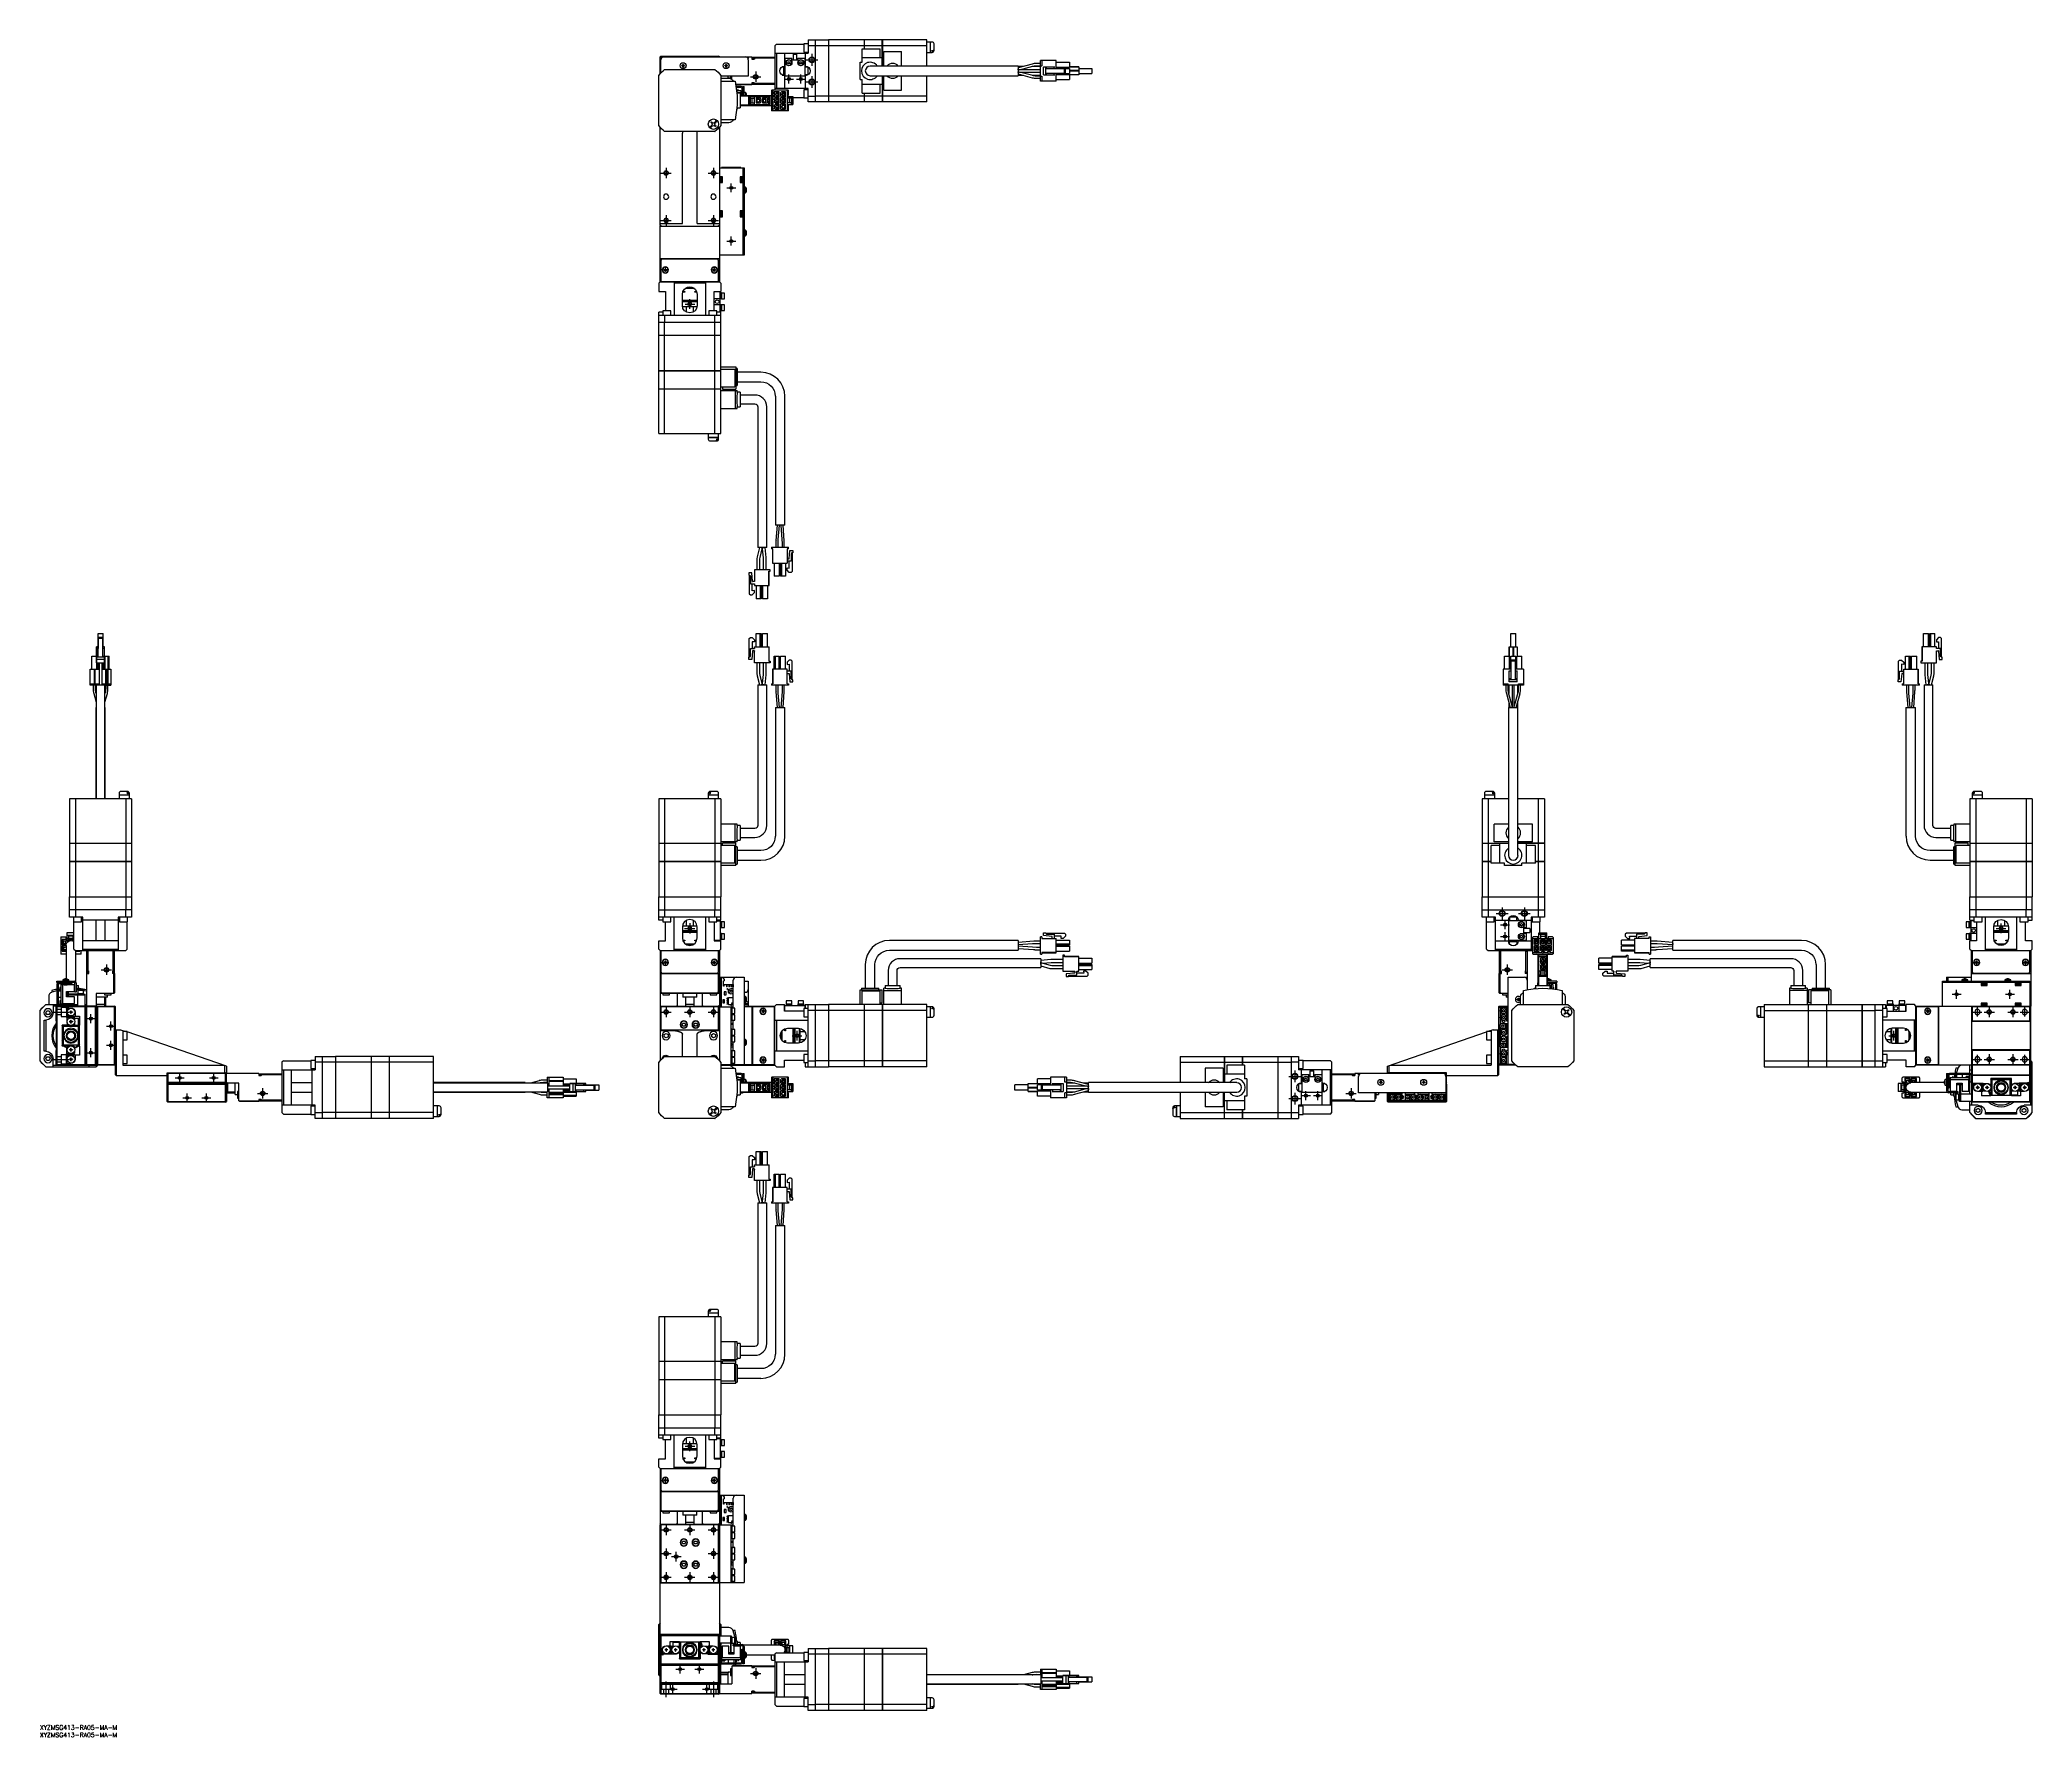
# Model space of a CAD drawing. Extents: x 0 to 1346, y -8 to 1139.
import ezdxf

# ---------------------------------------------------------------- set-up
doc = ezdxf.new("R2010")
doc.units = 0
doc.header["$LTSCALE"] = 0.5
doc.linetypes.add('CENTER', pattern=[50.8, 31.75, -6.35, 6.35, -6.35])
doc.linetypes.add('DASHED', pattern=[19.05, 12.7, -6.35])
for name, color, linetype in [('MSM_CENTER', 1, 'CENTER'), ('MSM_CONTINUOUS', 7, 'CONTINUOUS'), ('MSM_DASHED', 4, 'DASHED'), ('MSM_NARROW', 5, 'CONTINUOUS'), ('MSM_PART_NUMBER', 7, 'CONTINUOUS')]:
    doc.layers.add(name, color=color, linetype=linetype)
doc.styles.get("Standard").update_dxf_attribs({"font": 'txt.shx', "height": 3, "bigfont": 'bigfont.shx'})

# ---------------------------------------------------------------- blocks, each defined once
blk = doc.blocks.new('*U2')
at = {"layer": 'MSM_PART_NUMBER'}
blk.add_text('XYZMSG413-RA05-MA-M', height=3, dxfattribs=at).set_placement((0, -3))
blk = doc.blocks.new('*U3')
at = {"layer": 'MSM_PART_NUMBER'}
blk.add_text('XYZMSG413-RA05-MA-M', height=3, dxfattribs=at).set_placement((0, -8))

msp = doc.modelspace()

# ---------------------------------------------------------------- linework, layer by layer
at = {"layer": 'MSM_CENTER'}
for p, q in [((483.5, 1117.2), (483.5, 1110.2)), ((517.5, 1125.2), (525.5, 1125.2)), ((521.5, 1129.2), (521.5, 1121.2)), ((480, 1113.7), (487, 1113.7)), ((503, 1112.2), (509, 1112.2)), ((506, 1109.2), (506, 1115.2)), ((511, 1112.2), (517, 1112.2)), ((514, 1109.2), (514, 1115.2)), ((517.5, 1110.2), (525.5, 1110.2)), ((521.5, 1114.2), (521.5, 1106.2)), ((423, 1052.2), (423, 1045.2)), ((455, 1052.2), (455, 1045.2)), ((419.5, 1048.7), (426.5, 1048.7)), ((451.5, 1048.7), (458.5, 1048.7)), ((464, 1038.7), (470, 1038.7)), ((467, 1035.7), (467, 1041.7)), ((419.5, 1016.7), (426.5, 1016.7)), ((423, 1020.2), (423, 1013.2)), ((451.5, 1016.7), (458.5, 1016.7)), ((455, 1020.2), (455, 1013.2)), ((464, 1002.7), (470, 1002.7)), ((467, 999.7), (467, 1005.7)), ((435.8, 960.2), (442.3, 960.2)), ((439, 956.9), (439, 963.4)), ((987.7, 552.4), (987.7, 544.4)), ((1002.7, 552.4), (1002.7, 544.4)), ((435.5, 538.4), (442.5, 538.4)), ((439, 541.9), (439, 534.9)), ((983.7, 548.4), (991.7, 548.4)), ((986.7, 540.9), (992.7, 540.9)), ((989.7, 537.9), (989.7, 543.9)), ((998.7, 548.4), (1006.7, 548.4)), ((1321.4, 538.4), (1327.9, 538.4)), ((1324.7, 535.2), (1324.7, 541.7)), ((986.7, 532.9), (992.7, 532.9)), ((989.7, 529.9), (989.7, 535.9)), ((45, 513.9), (45, 506.9)), ((991.2, 513.9), (991.2, 506.9)), ((41.5, 510.4), (48.5, 510.4)), ((987.7, 510.4), (994.7, 510.4)), ((423, 485.4), (423, 478.4)), ((439, 485.4), (439, 478.4)), ((455, 485.4), (455, 478.4)), ((1291.7, 493.9), (1297.7, 493.9)), ((1294.7, 490.9), (1294.7, 496.9)), ((1308.7, 478.8), (1308.7, 485)), ((1316.7, 485.4), (1316.7, 478.4)), ((1327.7, 493.9), (1333.7, 493.9)), ((1330.7, 490.9), (1330.7, 496.9)), ((1332.7, 485.4), (1332.7, 478.4)), ((1340.7, 478.8), (1340.7, 485)), ((9, 481.9), (19.5, 481.9)), ((31.5, 477.4), (37.5, 477.4)), ((34.5, 474.4), (34.5, 480.4)), ((45, 472.4), (51, 472.4)), ((48, 469.4), (48, 475.4)), ((419.5, 481.9), (426.5, 481.9)), ((435.5, 481.9), (442.5, 481.9)), ((451.5, 481.9), (458.5, 481.9)), ((1305.6, 481.9), (1311.8, 481.9)), ((1313.2, 481.9), (1320.2, 481.9)), ((1329.2, 481.9), (1336.2, 481.9)), ((1337.6, 481.9), (1343.8, 481.9)), ((45, 459.4), (51, 459.4)), ((48, 456.4), (48, 462.4)), ((508.2, 465.9), (514.7, 465.9)), ((511.5, 462.7), (511.5, 469.2)), ((1248.9, 465.9), (1255.4, 465.9)), ((1252.2, 462.7), (1252.2, 469.2)), ((9, 449.9), (19.5, 449.9)), ((31.5, 454.4), (37.5, 454.4)), ((34.5, 451.4), (34.5, 457.4)), ((1305.6, 449.9), (1311.8, 449.9)), ((1308.7, 446.8), (1308.7, 453)), ((1313.2, 449.9), (1320.2, 449.9)), ((1316.7, 453.4), (1316.7, 446.4)), ((1329.2, 449.9), (1336.2, 449.9)), ((1332.7, 453.4), (1332.7, 446.4)), ((1337.6, 449.9), (1343.8, 449.9)), ((1340.7, 446.8), (1340.7, 453)), ((91.5, 437.4), (97.5, 437.4)), ((94.5, 434.4), (94.5, 440.4)), ((114.5, 437.4), (120.5, 437.4)), ((117.5, 434.4), (117.5, 440.4)), ((843.7, 438.4), (851.7, 438.4)), ((847.7, 442.4), (847.7, 434.4)), ((96.5, 423.9), (102.5, 423.9)), ((99.5, 420.9), (99.5, 426.9)), ((109.5, 423.9), (115.5, 423.9)), ((112.5, 420.9), (112.5, 426.9)), ((147, 426.9), (154, 426.9)), ((150.5, 430.4), (150.5, 423.4)), ((843.7, 423.4), (851.7, 423.4)), ((847.7, 427.4), (847.7, 419.4)), ((852.2, 425.4), (858.2, 425.4)), ((855.2, 422.4), (855.2, 428.4)), ((860.2, 425.4), (866.2, 425.4)), ((863.2, 422.4), (863.2, 428.4)), ((882.2, 426.9), (889.2, 426.9)), ((885.7, 430.4), (885.7, 423.4)), ((435.8, 188.5), (442.3, 188.5)), ((439, 185.2), (439, 191.7)), ((423, 135.5), (423, 128.5)), ((439, 135.5), (439, 128.5)), ((455, 135.5), (455, 128.5)), ((419.5, 132), (426.5, 132)), ((435.5, 132), (442.5, 132)), ((451.5, 132), (458.5, 132)), ((419.5, 116), (426.5, 116)), ((423, 119.5), (423, 112.5)), ((426.6, 114), (433.1, 114)), ((429.8, 110.7), (429.8, 117.2)), ((451.5, 116), (458.5, 116)), ((455, 119.5), (455, 112.5)), ((419.5, 100), (426.5, 100)), ((423, 103.5), (423, 96.5)), ((435.5, 100), (442.5, 100)), ((439, 103.5), (439, 96.5)), ((451.5, 100), (458.5, 100)), ((455, 103.5), (455, 96.5)), ((432.5, 35), (432.5, 41)), ((445.5, 35), (445.5, 41)), ((423, 19), (423, 29.5)), ((427.5, 21.5), (427.5, 27.5)), ((429.5, 38), (435.5, 38)), ((442.5, 38), (448.5, 38)), ((450.5, 21.5), (450.5, 27.5)), ((455, 29.5), (455, 19)), ((480, 35), (487, 35)), ((483.5, 38.5), (483.5, 31.5)), ((424.5, 24.5), (430.5, 24.5)), ((447.5, 24.5), (453.5, 24.5))]:
    msp.add_line(p, q, dxfattribs=at)
at = {"layer": 'MSM_CONTINUOUS'}
for p, q in [((497.5, 1135.7), (496.5, 1134.7)), ((496.5, 1134.7), (496.5, 1104.6)), ((497.5, 1135.7), (516, 1135.7)), ((516, 1135.9), (516, 1130.4)), ((519, 1135.9), (516, 1135.9)), ((516, 1130.4), (519, 1130.4)), ((519, 1138.7), (532.7, 1138.7)), ((519, 1138.7), (519, 1129.7)), ((524, 1134.7), (519, 1134.7)), ((524, 1096.7), (524, 1138.7)), ((532.7, 1134.6), (524, 1134.6)), ((532.7, 1138.7), (532.7, 1096.7)), ((532.8, 1138.6), (532.7, 1138.6)), ((532.8, 1134.4), (532.7, 1134.4)), ((532.8, 1138.7), (532.8, 1096.7)), ((556.7, 1138.7), (532.8, 1138.7)), ((556.7, 1134.6), (532.8, 1134.6)), ((555.5, 1123.5), (555.5, 1132.7)), ((555.5, 1132.7), (567.5, 1132.7)), ((556.7, 1138.7), (556.7, 1132.7)), ((556.8, 1138.6), (556.7, 1138.6)), ((556.8, 1134.4), (556.7, 1134.4)), ((569, 1138.7), (556.8, 1138.7)), ((556.8, 1138.7), (556.8, 1132.7)), ((569, 1134.6), (556.8, 1134.6)), ((567.5, 1126.7), (567.5, 1132.7)), ((569, 1120.9), (569, 1138.7)), ((569.1, 1138.6), (569, 1138.6)), ((569.1, 1134.4), (569, 1134.4)), ((569.1, 1138.7), (569.1, 1120.9)), ((599, 1138.7), (569.1, 1138.7)), ((599, 1134.6), (569.1, 1134.6)), ((570, 1120.9), (570, 1130.7)), ((570, 1130.7), (582, 1130.7)), ((582, 1120.9), (582, 1130.7)), ((599, 1120.9), (599, 1138.7)), ((601.5, 1137.2), (599, 1137.2)), ((601.5, 1130.2), (601.5, 1137.2)), ((601.6, 1137.1), (601.5, 1137.1)), ((601.6, 1130.2), (601.6, 1137.2)), ((602.7, 1137.2), (601.6, 1137.2)), ((602.5, 1131.4), (602.7, 1131.4)), ((602.5, 1131), (602.5, 1131.4)), ((602.5, 1131), (602.7, 1131)), ((604, 1131.5), (604, 1135.9)), ((419.5, 1127.7), (419, 1127.2)), ((419, 1120), (419, 1127.2)), ((419, 1120.7), (419.5, 1121.2)), ((419.5, 1120.7), (419, 1120.7)), ((419, 1120.5), (419.5, 1120.5)), ((419.1, 1119.9), (419, 1120)), ((419.3, 1119.9), (419, 1119.7)), ((419, 1115.8), (419, 1119.7)), ((419.1, 1119.8), (419.1, 1120)), ((419.2, 1124.4), (419.2, 1123.2)), ((419.2, 1124.4), (419.5, 1124.4)), ((419.2, 1123.2), (419.5, 1123.2)), ((419.5, 1127.2), (419.3, 1127.4)), ((419.5, 1120.2), (419.3, 1119.9)), ((419.5, 1119.7), (419.3, 1119.9)), ((419.5, 1120.3), (419.4, 1120.3)), ((419.5, 1127.7), (458.5, 1127.7)), ((419.5, 1127.2), (481, 1127.2)), ((419.5, 1126), (419.5, 1127.2)), ((419.5, 1116.3), (419.5, 1125.2)), ((422, 1118.7), (421.9, 1118.5)), ((422, 1118.7), (456, 1118.7)), ((433.6, 1121.3), (434.3, 1121.3)), ((434.3, 1121), (433.6, 1121)), ((434.3, 1121.3), (434.3, 1122.1)), ((434.3, 1121.3), (434.3, 1121.3)), ((434.3, 1121), (434.3, 1121.3)), ((434.3, 1121.3), (434.7, 1121.3)), ((434.3, 1120.3), (434.3, 1121)), ((434.3, 1121), (434.3, 1121)), ((434.7, 1121), (434.3, 1121)), ((434.7, 1122.1), (434.7, 1121.3)), ((434.7, 1121.3), (435.4, 1121.3)), ((434.7, 1121.3), (434.7, 1121.3)), ((434.7, 1121.3), (434.7, 1121)), ((434.7, 1121), (434.7, 1120.3)), ((435.4, 1121), (434.7, 1121)), ((434.7, 1121), (434.7, 1121)), ((456.1, 1118.5), (456, 1118.7)), ((459, 1127.2), (458.5, 1127.7)), ((458.8, 1127.4), (458.5, 1127.2)), ((462.6, 1121.3), (463.3, 1121.3)), ((463.3, 1121), (462.6, 1121)), ((463.3, 1121.3), (463.3, 1122.1)), ((463.3, 1121.3), (463.3, 1121.3)), ((463.3, 1121.3), (463.7, 1121.3)), ((463.3, 1121), (463.3, 1121.3)), ((463.3, 1120.3), (463.3, 1121)), ((463.3, 1121), (463.3, 1121)), ((463.7, 1121), (463.3, 1121)), ((463.7, 1122.1), (463.7, 1121.3)), ((463.7, 1121.3), (464.4, 1121.3)), ((463.7, 1121.3), (463.7, 1121.3)), ((463.7, 1121.3), (463.7, 1121)), ((463.7, 1121), (463.7, 1120.3)), ((464.4, 1121), (463.7, 1121)), ((463.7, 1121), (463.7, 1121)), ((478.5, 1127.2), (478.5, 1126)), ((478.5, 1125.2), (478.5, 1114.2)), ((481, 1127.2), (481, 1125.7)), ((482.8, 1125.9), (481, 1125.9)), ((481, 1125.7), (482.5, 1125.7)), ((481.3, 1126.2), (481.3, 1127)), ((481.3, 1127), (496.3, 1127)), ((496.5, 1126.2), (481.3, 1126.2)), ((481.8, 1127), (481.8, 1126.2)), ((483, 1126.2), (482.5, 1125.7)), ((495.8, 1126.2), (495.8, 1127)), ((496.3, 1127), (496.3, 1126.2)), ((496.5, 1129.7), (519, 1129.7)), ((497.5, 1129.7), (497.5, 1105.7)), ((502.5, 1120.4), (501.3, 1120.4)), ((502.5, 1114.9), (502.5, 1120.4)), ((503, 1129.7), (503, 1120.9)), ((503.3, 1120.9), (503, 1120.9)), ((503.1, 1114.4), (503.1, 1120.9)), ((503.3, 1126.4), (503.3, 1114.4)), ((503.3, 1126.4), (508, 1126.4)), ((505.1, 1123.2), (505.6, 1123.9)), ((505.6, 1122.4), (505.1, 1123.2)), ((505.6, 1123.9), (506.4, 1123.9)), ((506.4, 1122.4), (505.6, 1122.4)), ((506.4, 1123.9), (506.9, 1123.2)), ((506.9, 1123.2), (506.4, 1122.4)), ((508, 1124.9), (508, 1126.4)), ((512, 1124.9), (508, 1124.9)), ((508.8, 1128.9), (511.3, 1128.9)), ((508.8, 1128.9), (508.8, 1124.9)), ((511.3, 1124.9), (511.3, 1128.9)), ((512, 1126.4), (512, 1124.9)), ((512, 1126.4), (516.7, 1126.4)), ((513.1, 1123.2), (513.6, 1123.9)), ((513.6, 1122.4), (513.1, 1123.2)), ((513.6, 1123.9), (514.4, 1123.9)), ((514.4, 1122.4), (513.6, 1122.4)), ((514.4, 1123.9), (514.9, 1123.2)), ((514.9, 1123.2), (514.4, 1122.4)), ((516.7, 1126.4), (516.7, 1114.4)), ((517, 1120.9), (516.7, 1120.9)), ((519, 1120.2), (516.7, 1120.2)), ((517, 1129.7), (517, 1120.9)), ((519, 1115.1), (519, 1120.2)), ((554, 1111.9), (554, 1123.5)), ((554, 1123.5), (555.5, 1123.5)), ((555.5, 1126.7), (569, 1126.7)), ((660.8, 1120.9), (560.8, 1120.9)), ((599, 1130.2), (601.5, 1130.2)), ((601.5, 1130.2), (601.6, 1130.2)), ((601.6, 1130.2), (602.7, 1130.2)), ((670.2, 1122.2), (660.8, 1119.7)), ((660.8, 1120.9), (660.8, 1114.4)), ((664.4, 1120.7), (660.8, 1120.7)), ((675.8, 1118.4), (660.8, 1118.4)), ((660.9, 1117), (661.8, 1116.9)), ((661.8, 1118.4), (670.6, 1120.8)), ((675.8, 1120.7), (670.2, 1120.7)), ((675.8, 1122.6), (673.1, 1122.6)), ((673.1, 1121.1), (675.8, 1121.1)), ((686.5, 1124.6), (675.8, 1124.6)), ((675.8, 1110.8), (675.8, 1124.6)), ((675.8, 1121.2), (676.8, 1121.2)), ((676.8, 1124.6), (676.8, 1121.2)), ((678, 1115), (678, 1120.4)), ((678, 1120.4), (685.5, 1120.4)), ((679.5, 1115), (679.5, 1120.4)), ((679.5, 1119.2), (692.8, 1119.2)), ((680, 1119.2), (680, 1120.4)), ((685.2, 1119.2), (685.2, 1120.4)), ((686.5, 1119.2), (686.5, 1124.6)), ((686.5, 1123.6), (695.4, 1123.6)), ((686.5, 1120.2), (695.4, 1120.2)), ((686.5, 1119.4), (695.4, 1119.4)), ((691, 1120.2), (691, 1119.4)), ((692, 1120.2), (692, 1119.4)), ((692.1, 1116.2), (692.1, 1119.2)), ((692.8, 1116.2), (692.8, 1119.2)), ((695.4, 1123.6), (695.4, 1120.2)), ((695.4, 1120.4), (698.7, 1120.4)), ((698.8, 1120.4), (695.4, 1120.4)), ((695.4, 1120.4), (700.5, 1120.4)), ((701.7, 1120.4), (695.4, 1120.4)), ((695.4, 1119.4), (695.4, 1116)), ((701.7, 1117.9), (695.4, 1117.9)), ((701.7, 1117.4), (695.4, 1117.4)), ((698.7, 1120.4), (699, 1120.4)), ((699, 1120.4), (698.8, 1120.4)), ((700.5, 1120.4), (700.8, 1120.4)), ((700.8, 1120.4), (701.7, 1120.4)), ((701.7, 1120.4), (701.7, 1115)), ((701.7, 1119.4), (710.6, 1119.4)), ((701.7, 1119.4), (710.6, 1119.4)), ((701.7, 1119.4), (710.6, 1119.4)), ((710.6, 1119.4), (710.6, 1116)), ((418.1, 1114.8), (418, 1114.7)), ((418, 1080.7), (418, 1114.6)), ((460, 1114.7), (459.9, 1114.8)), ((460, 1114.6), (460, 1080.7)), ((478.5, 1114.2), (460, 1114.2)), ((460, 1112.7), (465.4, 1112.7)), ((460, 1110.7), (469.6, 1110.7)), ((465, 1112.9), (465, 1114.2)), ((465, 1112.9), (466.5, 1112.9)), ((466.5, 1114.2), (466.5, 1112.5)), ((467.5, 1111.8), (467.5, 1114.2)), ((470, 1108.7), (481, 1108.7)), ((481, 1108.2), (470.1, 1108.2)), ((473.8, 1107.2), (470.2, 1107.2)), ((473.8, 1106.4), (470.4, 1106.4)), ((470.6, 1104.4), (473.5, 1104.4)), ((471, 1103.5), (470.7, 1103.5)), ((471, 1103.5), (471, 1102.7)), ((471.4, 1104.4), (471.4, 1105.2)), ((471.6, 1105.2), (471.4, 1105.2)), ((471.6, 1104.4), (471.6, 1105.2)), ((473.5, 1104.4), (473.5, 1103.2)), ((474.2, 1106), (474.2, 1100.9)), ((475, 1100.9), (475, 1107.2)), ((475, 1107.2), (475.8, 1107.2)), ((475.8, 1100.9), (475.8, 1107.2)), ((482.5, 1109.7), (481, 1109.7)), ((481, 1109.7), (481, 1108.2)), ((481.3, 1108.4), (481.3, 1109.2)), ((481.3, 1109.2), (483, 1109.2)), ((496.3, 1108.4), (481.3, 1108.4)), ((481.8, 1109.2), (481.8, 1108.4)), ((482.5, 1109.7), (483, 1109.2)), ((496.5, 1109.2), (483, 1109.2)), ((494.1, 1104.3), (494.1, 1091.1)), ((505.4, 1104.6), (494.4, 1104.6)), ((495.1, 1104.6), (495.1, 1102.1)), ((495.8, 1108.4), (495.8, 1109.2)), ((496, 1103.6), (496, 1100.2)), ((499.4, 1103.6), (496, 1103.6)), ((496.3, 1109.2), (496.3, 1108.4)), ((519, 1105.7), (496.5, 1105.7)), ((499.4, 1100.2), (499.4, 1103.6)), ((501, 1103.6), (500.2, 1102.8)), ((503.6, 1103.6), (501, 1103.6)), ((501.3, 1114.9), (502.5, 1114.9)), ((503, 1114.4), (503, 1105.7)), ((503, 1114.4), (517, 1114.4)), ((503.6, 1100.2), (503.6, 1103.6)), ((504.7, 1104.6), (504.7, 1090.8)), ((505.7, 1101.2), (505.7, 1104.3)), ((513.3, 1112.5), (513.3, 1111.9)), ((513.3, 1111.9), (513.3, 1111.9)), ((516, 1104.9), (516, 1099.4)), ((519, 1104.9), (516, 1104.9)), ((516.7, 1115.2), (519, 1115.2)), ((517, 1114.4), (517, 1105.7)), ((519, 1096.7), (519, 1105.7)), ((554, 1111.9), (555.5, 1111.9)), ((555.5, 1102.7), (555.5, 1111.9)), ((555.5, 1108.7), (569, 1108.7)), ((560.8, 1114.4), (660.8, 1114.4)), ((567.5, 1102.7), (567.5, 1108.7)), ((569, 1114.4), (569, 1096.7)), ((569.1, 1114.4), (569.1, 1096.7)), ((570, 1104.7), (570, 1114.4)), ((570, 1104.7), (582, 1104.7)), ((582, 1104.7), (582, 1114.4)), ((599, 1096.7), (599, 1114.4)), ((660.8, 1116.9), (660.8, 1116.9)), ((660.8, 1115.6), (670.2, 1113.1)), ((660.8, 1114.7), (664.4, 1114.7)), ((661.8, 1116.9), (675.8, 1116.9)), ((670.6, 1114.5), (661.8, 1116.9)), ((670.2, 1114.7), (675.8, 1114.7)), ((675.8, 1114.2), (673.1, 1114.2)), ((673.1, 1112.7), (675.8, 1112.7)), ((675.8, 1114.2), (676.8, 1114.2)), ((686.5, 1110.8), (675.8, 1110.8)), ((676.8, 1114.2), (676.8, 1110.8)), ((678, 1115), (685.5, 1115)), ((679.5, 1116.2), (692.8, 1116.2)), ((680, 1115), (680, 1116.2)), ((685.2, 1115), (685.2, 1116.2)), ((686.5, 1110.8), (686.5, 1116.2)), ((686.5, 1116), (695.4, 1116)), ((686.5, 1115.2), (695.4, 1115.2)), ((686.5, 1111.8), (695.4, 1111.8)), ((691, 1116), (691, 1115.2)), ((692, 1116), (692, 1115.2)), ((695.4, 1115.2), (695.4, 1111.8)), ((701.7, 1115), (695.4, 1115)), ((701.7, 1116), (710.6, 1116)), ((470.7, 1091.9), (471, 1091.9)), ((473, 1102.7), (470.8, 1102.7)), ((470.8, 1092.7), (473, 1092.7)), ((471, 1103.2), (473.5, 1103.2)), ((471, 1092.7), (471, 1091.9)), ((472.3, 1102.7), (472.3, 1103.2)), ((472.7, 1103.2), (472.7, 1102.7)), ((473, 1102.7), (473, 1092.7)), ((473.3, 1102.2), (473, 1101.9)), ((494.1, 1100.9), (473, 1100.9)), ((488, 1100.7), (473, 1100.7)), ((473, 1094.7), (488, 1094.7)), ((473, 1094.4), (494.1, 1094.4)), ((473, 1094.2), (474.6, 1094.2)), ((473.3, 1103.2), (473.3, 1102.1)), ((473.3, 1102.2), (473.3, 1100.9)), ((474.2, 1102.2), (473.3, 1102.2)), ((476.7, 1103.2), (475.8, 1103.2)), ((476.7, 1103.2), (476.7, 1100.9)), ((477.3, 1102.1), (477.3, 1102.1)), ((477.3, 1101.3), (477.4, 1101.3)), ((477.4, 1101), (477.3, 1101)), ((478.9, 1095), (478.9, 1100.4)), ((478.9, 1100.4), (493.3, 1100.4)), ((478.9, 1095), (493.3, 1095)), ((479.2, 1095), (479.2, 1100.4)), ((479.2, 1099.2), (482.7, 1099.2)), ((479.2, 1096.2), (482.7, 1096.2)), ((479.9, 1095), (479.9, 1100.4)), ((481.2, 1096.2), (481.2, 1099.2)), ((482.7, 1095), (482.7, 1100.4)), ((486.5, 1099.4), (483.8, 1099.4)), ((483.8, 1099.4), (483.8, 1096)), ((483.8, 1096), (486.5, 1096)), ((485, 1098.5), (484.5, 1098.5)), ((484.5, 1096.9), (484.5, 1098.5)), ((485.8, 1098.4), (484.5, 1098.4)), ((484.5, 1096.9), (485, 1096.9)), ((484.5, 1096.9), (485.8, 1096.9)), ((485.5, 1098.6), (485, 1098.6)), ((485, 1098.4), (485, 1098.6)), ((485, 1096.9), (485, 1096.8)), ((485, 1096.8), (485.5, 1096.8)), ((485.5, 1098.4), (485.5, 1098.6)), ((486.1, 1098.5), (485.5, 1098.5)), ((485.5, 1096.8), (485.5, 1096.9)), ((485.5, 1096.9), (486.1, 1096.9)), ((486.2, 1098), (485.8, 1098.4)), ((485.8, 1096.9), (486.2, 1097.3)), ((486.1, 1098.1), (486.1, 1098.5)), ((486.1, 1096.9), (486.1, 1097.2)), ((486.2, 1097.3), (486.2, 1098)), ((487.2, 1098.6), (486.5, 1099.4)), ((486.5, 1096), (487.2, 1096.7)), ((487.2, 1096.7), (487.2, 1098.6)), ((488, 1099.4), (488, 1096)), ((491.4, 1099.4), (488, 1099.4)), ((488, 1096), (491.4, 1096)), ((489.2, 1098.5), (488.7, 1098.5)), ((488.7, 1096.9), (488.7, 1098.5)), ((490, 1098.4), (488.7, 1098.4)), ((488.7, 1096.9), (489.2, 1096.9)), ((488.7, 1096.9), (490, 1096.9)), ((489.7, 1098.6), (489.2, 1098.6)), ((489.2, 1098.4), (489.2, 1098.6)), ((489.2, 1096.9), (489.2, 1096.8)), ((489.2, 1096.8), (489.7, 1096.8)), ((489.7, 1098.4), (489.7, 1098.6)), ((490.3, 1098.5), (489.7, 1098.5)), ((489.7, 1096.8), (489.7, 1096.9)), ((489.7, 1096.9), (490.3, 1096.9)), ((490.4, 1098), (490, 1098.4)), ((490, 1096.9), (490.4, 1097.3)), ((490.3, 1098.1), (490.3, 1098.5)), ((490.3, 1096.9), (490.3, 1097.2)), ((490.4, 1097.3), (490.4, 1098)), ((491.4, 1096), (491.4, 1099.4)), ((492.3, 1097.9), (492.3, 1100.4)), ((492.3, 1095), (492.3, 1097.4)), ((493.3, 1095), (493.3, 1100.4)), ((505.4, 1090.8), (494.4, 1090.8)), ((495.1, 1101.6), (495.1, 1098.2)), ((495.1, 1097.7), (495.1, 1097.6)), ((495.1, 1097.1), (495.1, 1094.3)), ((495.1, 1093.8), (495.1, 1093.7)), ((495.1, 1093.2), (495.1, 1093.2)), ((495.1, 1092.7), (495.1, 1090.8)), ((496, 1100.2), (499.4, 1100.2)), ((496.8, 1099.4), (496, 1098.6)), ((496, 1098.6), (496, 1096.7)), ((496, 1096.7), (496.8, 1096)), ((496.8, 1095.2), (496, 1094.4)), ((496, 1094.4), (496, 1092.5)), ((496, 1092.5), (496.8, 1091.8)), ((499.4, 1099.4), (496.8, 1099.4)), ((496.8, 1096), (499.4, 1096)), ((499.4, 1095.2), (496.8, 1095.2)), ((496.8, 1091.8), (499.4, 1091.8)), ((497.1, 1102.3), (497, 1102.2)), ((497, 1102.2), (497, 1101.5)), ((497, 1101.5), (497.1, 1101.4)), ((497.1, 1098.1), (497, 1098)), ((497, 1098), (497, 1097.3)), ((497, 1097.3), (497.1, 1097.2)), ((497.1, 1093.9), (497, 1093.8)), ((497, 1093.8), (497, 1093.1)), ((497, 1093.1), (497.1, 1093)), ((497.8, 1102.7), (497.1, 1102.7)), ((497.1, 1102.7), (497.1, 1102.3)), ((497.4, 1102.6), (497.1, 1102.3)), ((497.1, 1101.4), (497.1, 1101.1)), ((497.1, 1101.4), (497.4, 1101.1)), ((497.1, 1101.1), (497.8, 1101.1)), ((497.8, 1098.5), (497.1, 1098.5)), ((497.1, 1098.5), (497.1, 1098.1)), ((497.4, 1098.4), (497.1, 1098.1)), ((497.1, 1097.2), (497.1, 1096.9)), ((497.1, 1097.2), (497.4, 1096.9)), ((497.1, 1096.9), (497.8, 1096.9)), ((497.8, 1094.3), (497.1, 1094.3)), ((497.1, 1094.3), (497.1, 1093.9)), ((497.4, 1094.2), (497.1, 1093.9)), ((497.1, 1093), (497.1, 1092.7)), ((497.1, 1093), (497.4, 1092.7)), ((497.1, 1092.7), (497.8, 1092.7)), ((497.2, 1101.7), (497.3, 1101.2)), ((497.2, 1093.7), (497.3, 1094.1)), ((498.8, 1102.6), (497.4, 1102.6)), ((497.4, 1101.1), (498.8, 1101.1)), ((498.8, 1098.4), (497.4, 1098.4)), ((497.4, 1096.9), (498.8, 1096.9)), ((498.8, 1094.2), (497.4, 1094.2)), ((497.4, 1092.7), (498.8, 1092.7)), ((498.3, 1102.8), (497.8, 1102.8)), ((497.8, 1102.8), (497.8, 1102.6)), ((497.8, 1101.1), (497.8, 1101)), ((497.8, 1101), (498.3, 1101)), ((498.3, 1098.6), (497.8, 1098.6)), ((497.8, 1098.6), (497.8, 1098.4)), ((497.8, 1096.9), (497.8, 1096.8)), ((497.8, 1096.8), (498.3, 1096.8)), ((498.3, 1094.4), (497.8, 1094.4)), ((497.8, 1094.4), (497.8, 1094.2)), ((497.8, 1092.7), (497.8, 1092.6)), ((497.8, 1092.6), (498.3, 1092.6)), ((498.3, 1102.8), (498.3, 1102.6)), ((498.8, 1102.7), (498.3, 1102.7)), ((498.3, 1101), (498.3, 1101.1)), ((498.3, 1101.1), (498.8, 1101.1)), ((498.3, 1098.6), (498.3, 1098.4)), ((498.8, 1098.5), (498.3, 1098.5)), ((498.3, 1096.8), (498.3, 1096.9)), ((498.3, 1096.9), (498.8, 1096.9)), ((498.3, 1094.4), (498.3, 1094.2)), ((498.8, 1094.3), (498.3, 1094.3)), ((498.3, 1092.6), (498.3, 1092.7)), ((498.3, 1092.7), (498.8, 1092.7)), ((498.8, 1101.6), (498.6, 1102.1)), ((498.8, 1093.8), (498.6, 1093.3)), ((498.8, 1098.4), (498.7, 1098.4)), ((498.8, 1096.9), (498.7, 1096.9)), ((498.8, 1102.7), (498.8, 1101.1)), ((498.8, 1098.5), (498.8, 1096.9)), ((498.8, 1094.3), (498.8, 1092.7)), ((499.4, 1096), (499.4, 1099.4)), ((499.4, 1091.8), (499.4, 1095.2)), ((500.2, 1102.8), (500.2, 1100.9)), ((500.2, 1100.9), (501, 1100.2)), ((503.6, 1099.4), (500.2, 1099.4)), ((500.2, 1099.4), (500.2, 1096)), ((500.2, 1096), (503.6, 1096)), ((500.2, 1095.2), (500.2, 1091.8)), ((503.6, 1095.2), (500.2, 1095.2)), ((500.2, 1091.8), (503.6, 1091.8)), ((501, 1100.2), (503.6, 1100.2)), ((501.3, 1102.3), (501.2, 1102.2)), ((501.2, 1102.2), (501.2, 1101.5)), ((501.4, 1102.1), (501.2, 1101.5)), ((501.2, 1101.5), (501.3, 1101.4)), ((501.3, 1098.1), (501.2, 1098)), ((501.2, 1098), (501.2, 1097.3)), ((501.2, 1097.3), (501.3, 1097.2)), ((501.3, 1093.9), (501.2, 1093.8)), ((501.2, 1093.8), (501.2, 1093.1)), ((501.2, 1093.1), (501.6, 1092.7)), ((501.3, 1102.7), (501.3, 1102.3)), ((502, 1102.7), (501.3, 1102.7)), ((501.6, 1102.6), (501.3, 1102.3)), ((501.3, 1101.4), (501.3, 1101.1)), ((501.3, 1101.4), (501.6, 1101.1)), ((501.3, 1101.1), (502, 1101.1)), ((502, 1098.5), (501.3, 1098.5)), ((501.3, 1098.5), (501.3, 1098.1)), ((501.6, 1098.4), (501.3, 1098.1)), ((501.3, 1097.2), (501.3, 1096.9)), ((501.3, 1097.2), (501.6, 1096.9)), ((501.3, 1096.9), (502, 1096.9)), ((502, 1094.3), (501.3, 1094.3)), ((501.3, 1094.3), (501.3, 1093.9)), ((501.6, 1094.2), (501.3, 1093.9)), ((501.3, 1093), (501.3, 1092.7)), ((501.3, 1092.7), (502, 1092.7)), ((503, 1102.6), (501.6, 1102.6)), ((501.6, 1101.1), (503, 1101.1)), ((503, 1098.4), (501.6, 1098.4)), ((501.6, 1096.9), (503, 1096.9)), ((503, 1094.2), (501.6, 1094.2)), ((501.6, 1092.7), (503, 1092.7)), ((502.5, 1102.8), (502, 1102.8)), ((502, 1102.8), (502, 1102.6)), ((502, 1101.1), (502, 1101)), ((502, 1101), (502.5, 1101)), ((502.5, 1098.6), (502, 1098.6)), ((502, 1098.6), (502, 1098.4)), ((502, 1096.9), (502, 1096.8)), ((502, 1096.8), (502.5, 1096.8)), ((502.5, 1094.4), (502, 1094.4)), ((502, 1094.4), (502, 1094.2)), ((502, 1092.7), (502, 1092.6)), ((502, 1092.6), (502.5, 1092.6)), ((502.5, 1102.8), (502.5, 1102.6)), ((503, 1102.7), (502.5, 1102.7)), ((502.5, 1101.1), (503, 1101.1)), ((502.5, 1101), (502.5, 1101.1)), ((502.5, 1098.6), (502.5, 1098.4)), ((503, 1098.5), (502.5, 1098.5)), ((502.5, 1096.9), (503, 1096.9)), ((502.5, 1096.8), (502.5, 1096.9)), ((502.5, 1094.4), (502.5, 1094.2)), ((503, 1094.3), (502.5, 1094.3)), ((502.5, 1092.6), (502.5, 1092.7)), ((502.5, 1092.7), (503, 1092.7)), ((502.6, 1101.1), (502.8, 1101.7)), ((503, 1102.7), (503, 1101.1)), ((503, 1098.5), (503, 1096.9)), ((503, 1094.3), (503, 1092.7)), ((503.6, 1096), (503.6, 1099.4)), ((503.6, 1091.8), (503.6, 1095.2)), ((504.7, 1101.2), (505.7, 1101.2)), ((504.7, 1100.4), (508.5, 1100.4)), ((508.2, 1099.2), (504.7, 1099.2)), ((508.2, 1096.2), (504.7, 1096.2)), ((504.7, 1095), (508.5, 1095)), ((505.7, 1094.2), (504.7, 1094.2)), ((505.7, 1091.1), (505.7, 1094.2)), ((506.2, 1099.2), (506.2, 1096.2)), ((507.5, 1100.4), (507.5, 1095)), ((508.2, 1100.4), (508.2, 1095)), ((508.5, 1100.4), (508.5, 1095)), ((508.5, 1099.7), (516, 1099.7)), ((516, 1099.4), (519, 1099.4)), ((519, 1100.7), (524, 1100.7)), ((532.7, 1096.7), (519, 1096.7)), ((532.7, 1100.7), (524, 1100.7)), ((532.8, 1101), (532.7, 1101)), ((532.8, 1096.7), (532.7, 1096.7)), ((556.7, 1100.7), (532.8, 1100.7)), ((556.7, 1096.7), (532.8, 1096.7)), ((555.5, 1102.7), (567.5, 1102.7)), ((556.7, 1102.7), (556.7, 1096.7)), ((556.8, 1101), (556.7, 1101)), ((556.8, 1096.7), (556.7, 1096.7)), ((556.8, 1102.7), (556.8, 1096.7)), ((569, 1100.7), (556.8, 1100.7)), ((569, 1096.7), (556.8, 1096.7)), ((569.1, 1101), (569, 1101)), ((569.1, 1096.7), (569, 1096.7)), ((599, 1100.7), (569.1, 1100.7)), ((599, 1096.7), (569.1, 1096.7)), ((418, 1080.7), (418.1, 1080.5)), ((419, 1013.2), (419, 1079.5)), ((421.9, 1076.8), (422, 1076.7)), ((456, 1076.7), (422, 1076.7)), ((452.4, 1079.4), (453.9, 1081)), ((453.6, 1079.9), (452.7, 1079)), ((453.3, 1083), (453.7, 1083.3)), ((453.9, 1082.4), (453.3, 1083)), ((454.3, 1080.6), (453.6, 1079.9)), ((453.7, 1083.3), (454.3, 1082.7)), ((455.7, 1082.7), (457.3, 1084.3)), ((456.3, 1080), (455.7, 1080.6)), ((456, 1076.7), (456.1, 1076.8)), ((456.7, 1083), (456.1, 1082.4)), ((456.1, 1081), (456.7, 1080.4)), ((456.7, 1080.4), (456.3, 1080)), ((457.6, 1084), (456.7, 1083)), ((459, 1079.5), (459, 975.2)), ((459.9, 1080.5), (460, 1080.7)), ((469.6, 1084.7), (460, 1084.7)), ((465.4, 1082.7), (460, 1082.7)), ((434, 1014.5), (434, 1075.7)), ((444, 1014.5), (444, 1075.7)), ((459, 1052.2), (475.8, 1052.2)), ((473.5, 1052.5), (460.5, 1052.5)), ((460.5, 1052.5), (460.5, 1052.2)), ((473.5, 1052.2), (473.5, 1052.5)), ((475, 993.2), (475, 1052.2)), ((475.8, 1052.2), (475.8, 993.2)), ((461, 1046.2), (459, 1046.2)), ((459, 1042.2), (461, 1042.2)), ((459.8, 1046.2), (459.8, 1045.2)), ((459.8, 1045.2), (459.8, 1043.1)), ((459.8, 1043.1), (459.8, 1042.2)), ((460.3, 1046.2), (460.3, 1042.2)), ((460.5, 1046.2), (460.5, 1042.2)), ((461, 1042.2), (461, 1046.2)), ((473, 1046.2), (473, 1042.2)), ((475, 1046.2), (473, 1046.2)), ((473, 1042.2), (475, 1042.2)), ((473.5, 1042.2), (473.5, 1046.2)), ((474.2, 1042.2), (474.2, 1046.2)), ((476.7, 1039.2), (475.8, 1039.2)), ((476.7, 1039.2), (476.7, 1035.2)), ((477.3, 1038.1), (477.3, 1038.1)), ((477.3, 1037.3), (477.4, 1037.3)), ((477.4, 1037), (477.3, 1037)), ((477.3, 1036.3), (477.3, 1036.3)), ((461, 1023.2), (459, 1023.2)), ((459.8, 1023.2), (459.8, 1022.2)), ((460.3, 1023.2), (460.3, 1019.2)), ((460.5, 1023.2), (460.5, 1019.2)), ((461, 1019.2), (461, 1023.2)), ((475, 1023.2), (473, 1023.2)), ((473, 1023.2), (473, 1019.2)), ((473.5, 1019.2), (473.5, 1023.2)), ((474.2, 1019.2), (474.2, 1023.2)), ((475.8, 1035.2), (476.7, 1035.2)), ((419, 1014.5), (434, 1014.5)), ((419, 1013.7), (420, 1012.7)), ((419.3, 1012.9), (419, 1013.2)), ((419, 1012.7), (459, 1012.7)), ((419, 975.2), (419, 1012.7)), ((419.3, 1012.9), (419.5, 1013.2)), ((419.5, 1012.7), (419.3, 1012.9)), ((444, 1014.5), (459, 1014.5)), ((458, 1012.7), (459, 1013.7)), ((458.5, 1013.2), (458.8, 1012.9)), ((458.8, 1012.9), (458.5, 1012.7)), ((459, 1013.2), (458.8, 1012.9)), ((459, 1019.2), (461, 1019.2)), ((459.8, 1022.2), (459.8, 1020.1)), ((459.8, 1020.1), (459.8, 1019.2)), ((473, 1019.2), (475, 1019.2)), ((476.7, 1010.2), (475.8, 1010.2)), ((476.7, 1010.2), (476.7, 1006.2)), ((475.8, 1006.2), (476.7, 1006.2)), ((477.3, 1009.1), (477.3, 1009.1)), ((477.3, 1008.4), (477.4, 1008.4)), ((477.4, 1008), (477.3, 1008)), ((477.3, 1007.3), (477.3, 1007.3)), ((459, 990.7), (419, 990.7)), ((419.5, 989.2), (419, 989.2)), ((419.5, 988.7), (419, 988.7)), ((420, 990.4), (419.5, 989.9)), ((419.5, 989.9), (419.5, 975.9)), ((458, 990.4), (420, 990.4)), ((422.3, 983.4), (421.6, 983.4)), ((421.6, 982.9), (422.3, 982.9)), ((422.3, 984.1), (422.3, 983.4)), ((422.3, 982.9), (422.3, 982.3)), ((422.7, 983.4), (422.7, 984.1)), ((423.4, 983.4), (422.7, 983.4)), ((422.7, 982.3), (422.7, 982.9)), ((422.7, 982.9), (423.4, 982.9)), ((424.5, 990.4), (424.5, 990.7)), ((425.3, 990.7), (425.3, 990.4)), ((430.8, 990.4), (430.8, 990.7)), ((434.2, 990.7), (434, 990.5)), ((444, 990.5), (434, 990.5)), ((434, 990.5), (434, 990.4)), ((444, 990.5), (443.8, 990.7)), ((444, 990.4), (444, 990.5)), ((447.3, 990.7), (447.3, 990.4)), ((452.8, 990.4), (452.8, 990.7)), ((453.5, 990.7), (453.5, 990.4)), ((455.3, 983.4), (454.6, 983.4)), ((454.6, 982.9), (455.3, 982.9)), ((455.3, 984.1), (455.3, 983.4)), ((455.3, 982.9), (455.3, 982.3)), ((455.7, 983.4), (455.7, 984.1)), ((456.4, 983.4), (455.7, 983.4)), ((455.7, 982.3), (455.7, 982.9)), ((455.7, 982.9), (456.4, 982.9)), ((458.5, 989.9), (458, 990.4)), ((458.5, 975.9), (458.5, 989.9)), ((459, 989.2), (458.5, 989.2)), ((459, 988.7), (458.5, 988.7)), ((475.8, 993.2), (459, 993.2)), ((419, 975.2), (418, 974.2)), ((418, 974.2), (418, 968.7)), ((419, 975.2), (459, 975.2)), ((419.5, 975.9), (420, 975.4)), ((420, 975.4), (458, 975.4)), ((424.5, 975.4), (424.5, 975.2)), ((428.5, 975.2), (428.5, 952.7)), ((449.5, 974.2), (428.5, 974.2)), ((429, 975.4), (429, 975.2)), ((431.5, 975.4), (431.5, 975.2)), ((442.1, 970.6), (435.9, 970.6)), ((440.7, 971.4), (437.3, 971.4)), ((437.8, 971.5), (437.8, 971.4)), ((440.3, 971.4), (440.3, 971.5)), ((446.5, 975.2), (446.5, 975.4)), ((449, 975.2), (449, 975.4)), ((449.5, 975.2), (449.5, 952.7)), ((453.5, 975.2), (453.5, 975.4)), ((458, 975.4), (458.5, 975.9)), ((460, 974.2), (459, 975.2)), ((460, 974.2), (460, 968.7)), ((418, 968.7), (422.5, 968.7)), ((426.3, 955.7), (420.8, 955.7)), ((420.8, 955.7), (420.8, 952.7)), ((422.5, 968.7), (422.5, 955.7)), ((426.3, 952.7), (426.3, 955.7)), ((434, 959.2), (434, 966.7)), ((434, 962.9), (444, 962.9)), ((444, 962.2), (434, 962.2)), ((444, 961.7), (434, 961.7)), ((434, 958.6), (444, 958.6)), ((443.9, 958.4), (434.1, 958.4)), ((435.7, 968.1), (434.2, 968.1)), ((434.4, 968.6), (435.7, 968.6)), ((435.7, 968.6), (435.7, 968.1)), ((436.5, 962.9), (436.5, 962.2)), ((436.5, 958.4), (436.5, 954.8)), ((441.5, 962.2), (441.5, 962.9)), ((441.5, 954.8), (441.5, 958.4)), ((442.4, 968.6), (443.6, 968.6)), ((442.4, 968.1), (442.4, 968.6)), ((443.8, 968.1), (442.4, 968.1)), ((444, 966.7), (444, 959.2)), ((457.3, 955.7), (451.8, 955.7)), ((451.8, 955.7), (451.8, 952.7)), ((455.5, 968.7), (460, 968.7)), ((455.5, 955.7), (455.5, 968.7)), ((459.5, 968.4), (455.5, 968.4)), ((460.5, 963.7), (455.5, 963.7)), ((460.5, 959.7), (455.5, 959.7)), ((457.3, 952.7), (457.3, 955.7)), ((459.5, 955), (459.5, 968.4)), ((460.5, 967.7), (459.5, 967.7)), ((459.5, 955.7), (460.5, 955.7)), ((460, 967.7), (460, 963.7)), ((460, 959.7), (460, 955.7)), ((460.5, 967.7), (460.5, 963.7)), ((462.5, 967.6), (460.5, 967.6)), ((460.5, 963.8), (462.5, 963.8)), ((460.5, 959.7), (460.5, 955.7)), ((462.5, 959.6), (460.5, 959.6)), ((460.5, 955.8), (462.5, 955.8)), ((462.5, 963.8), (462.5, 967.6)), ((462.5, 955.8), (462.5, 959.6)), ((418, 939), (418, 954.7)), ((420.8, 954.7), (418, 954.7)), ((418, 952.7), (460, 952.7)), ((460, 947.7), (418, 947.7)), ((422, 952.7), (422, 947.7)), ((422, 939), (422, 947.7)), ((456, 947.7), (456, 952.7)), ((456, 939), (456, 947.7)), ((457.3, 955), (459.5, 955)), ((460, 954.7), (457.3, 954.7)), ((460, 939), (460, 954.7)), ((460, 939), (418, 939)), ((418, 915), (418, 938.9)), ((460, 938.9), (418, 938.9)), ((418.1, 938.9), (418.1, 939)), ((422, 915), (422, 938.9)), ((422.3, 938.9), (422.3, 939)), ((455.7, 938.9), (455.7, 939)), ((456, 915), (456, 938.9)), ((460, 938.9), (460, 939)), ((460, 902.7), (460, 938.9)), ((460, 917.7), (470, 917.7)), ((460, 916.2), (470, 916.2)), ((469.4, 916.2), (469.4, 904.2)), ((470, 917.7), (470, 902.7)), ((471, 916.7), (470, 916.7)), ((471, 916.7), (471, 905.1)), ((460, 915), (418, 915)), ((418, 902.7), (418, 914.9)), ((460, 914.9), (418, 914.9)), ((460, 902.7), (418, 902.7)), ((418, 872.7), (418, 902.6)), ((460, 902.6), (418, 902.6)), ((418.1, 914.9), (418.1, 915)), ((418.1, 902.6), (418.1, 902.7)), ((422, 902.7), (422, 914.9)), ((422, 872.7), (422, 902.6)), ((422.3, 914.9), (422.3, 915)), ((422.3, 902.6), (422.3, 902.7)), ((455.7, 914.9), (455.7, 915)), ((455.7, 902.6), (455.7, 902.7)), ((456, 902.7), (456, 914.9)), ((456, 872.7), (456, 902.6)), ((460, 914.9), (460, 915)), ((460, 904.2), (469.4, 904.2)), ((460, 902.6), (460, 902.7)), ((460, 872.7), (460, 902.6)), ((460, 901.7), (471, 901.7)), ((461.2, 904.2), (461.2, 902.7)), ((461.2, 902.7), (470, 902.7)), ((469.6, 901.7), (469.6, 889.7)), ((470, 905.1), (471, 905.1)), ((487, 914.2), (471, 914.2)), ((471, 907.7), (487, 907.7)), ((471, 900.7), (471, 901.7)), ((460, 889.7), (471, 889.7)), ((473, 900.7), (471, 900.7)), ((471, 889.7), (471, 890.7)), ((471, 890.7), (473, 890.7)), ((473, 900.7), (473, 890.7)), ((483, 898.7), (473, 898.7)), ((473, 892.7), (483, 892.7)), ((485, 890.7), (485, 795.7)), ((491, 795.7), (491, 890.7)), ((496.8, 897.9), (496.8, 810.9)), ((503.3, 810.9), (503.3, 897.9)), ((418, 872.7), (460, 872.7)), ((451.5, 872.7), (451.5, 870.2)), ((451.5, 870.2), (458.5, 870.2)), ((451.5, 870.1), (451.5, 869)), ((451.5, 870.1), (458.5, 870.1)), ((451.6, 870.2), (451.6, 870.1)), ((452.8, 867.7), (457.2, 867.7)), ((457.3, 869.2), (457.6, 869.2)), ((457.3, 869.2), (457.3, 869)), ((457.6, 869.2), (457.6, 869)), ((458.5, 870.2), (458.5, 872.7)), ((458.5, 870.1), (458.5, 870.2)), ((458.5, 869), (458.5, 870.1)), ((503.3, 810.9), (496.8, 810.9)), ((498, 810.9), (497.2, 800.4)), ((498.7, 801.2), (499.5, 810.9)), ((500.5, 810.9), (501.2, 801.2)), ((502.8, 800.3), (502, 810.9)), ((486.1, 795.7), (484.5, 789.5)), ((491, 795.7), (485, 795.7)), ((486.5, 789), (487.9, 794.7)), ((487.2, 795.7), (488, 795.5)), ((487.9, 795.5), (487.2, 795.7)), ((487.9, 795.6), (488.9, 795.7)), ((487.9, 795.6), (487.9, 795.5)), ((487.9, 795.5), (488, 795.5)), ((487.9, 794.7), (488, 795.5)), ((488, 795.5), (487.9, 795.5)), ((487.9, 794.7), (488.5, 788.7)), ((490.5, 788.9), (489.9, 795.7)), ((494.1, 795.9), (494.1, 794.9)), ((494.1, 795.9), (505.7, 795.9)), ((495.1, 794.9), (494.1, 794.9)), ((494.9, 794.9), (494.9, 785.2)), ((495.1, 785.2), (495.1, 794.9)), ((497.1, 799.5), (497.1, 795.9)), ((498.6, 798.5), (498.7, 801.2)), ((498.6, 795.9), (498.6, 798.5)), ((501.2, 801.2), (501.3, 798.6)), ((501.3, 798.6), (501.3, 795.9)), ((502.8, 795.9), (502.8, 799.5)), ((505.7, 794.9), (504.7, 794.9)), ((504.7, 794.9), (504.7, 785.2)), ((505.7, 794.9), (505.7, 795.9)), ((482.7, 780.7), (482.7, 773)), ((493.3, 780.7), (482.7, 780.7)), ((484.5, 789.5), (484.3, 788)), ((484.3, 788), (484.3, 780.7)), ((486.3, 788), (486.5, 789)), ((486.3, 780.7), (486.3, 788)), ((488.5, 788.7), (488.5, 788.6)), ((488.5, 788.6), (488.5, 780.7)), ((490.5, 788.6), (490.5, 788.9)), ((490.5, 780.7), (490.5, 788.6)), ((493.3, 779.7), (493.3, 780.7)), ((493.3, 779.7), (493.3, 780.7)), ((494.9, 785.2), (504.7, 785.2)), ((496, 785.2), (496, 776.3)), ((499.4, 785.2), (499.4, 776.3)), ((500.2, 785.2), (500.2, 776.3)), ((501, 785.2), (501, 776.3)), ((503.6, 785.2), (503.6, 776.3)), ((504.7, 781.9), (506.2, 781.8)), ((504.7, 780.4), (504.7, 781.9)), ((505, 788), (505.9, 788)), ((507.5, 786.5), (505, 786.5)), ((506.1, 788.2), (506.6, 793.7)), ((506.2, 781.8), (506.2, 786.5)), ((506.6, 793.7), (508.5, 793.7)), ((508.2, 792.2), (507.5, 791.7)), ((507.5, 791.7), (507.5, 786.5)), ((508.5, 792.2), (508.2, 792.2)), ((508.2, 792.2), (508.2, 779.6)), ((508.5, 793.7), (508.5, 792.2)), ((478.9, 778.5), (478.9, 777)), ((480.8, 778.5), (478.9, 778.5)), ((478.9, 777), (479.2, 777)), ((479.2, 777), (479.9, 776.5)), ((479.2, 777), (479.2, 764.4)), ((479.9, 776.5), (479.9, 771.2)), ((479.9, 771.2), (482.4, 771.2)), ((481.3, 772.9), (480.8, 778.5)), ((481.3, 772.9), (480.8, 778.5)), ((481.3, 772.9), (481.2, 774.1)), ((481.3, 772.9), (481.2, 774.1)), ((481.2, 774.1), (481.2, 774.1)), ((481.2, 766.5), (481.2, 771.2)), ((481.2, 766.5), (481.2, 771.2)), ((482.4, 772.7), (481.5, 772.7)), ((482.7, 770.9), (482.7, 770)), ((482.7, 770), (492.3, 770)), ((483.8, 770), (483.8, 761.1)), ((486.5, 770), (486.5, 761.1)), ((487.2, 770), (487.2, 761.1)), ((487.2, 770), (487.2, 761.1)), ((488, 770), (488, 761.1)), ((491.4, 770), (491.4, 761.1)), ((491.4, 770), (491.4, 761.1)), ((492.3, 779.7), (493.3, 779.7)), ((492.3, 770), (492.3, 779.7)), ((492.3, 770), (492.3, 779.7)), ((492.3, 770), (492.6, 770)), ((492.6, 770), (492.6, 779.7)), ((499.4, 776.3), (496, 776.3)), ((503.6, 776.3), (500.2, 776.3)), ((506.2, 778.9), (504.7, 780.4)), ((507.5, 778.9), (506.2, 778.9)), ((508.2, 779.6), (507.5, 778.9)), ((479.2, 764.4), (479.9, 763.7)), ((479.9, 763.7), (481.2, 763.7)), ((482.7, 766.7), (481.2, 766.5)), ((481.2, 763.7), (482.7, 765.2)), ((481.2, 763.7), (482.7, 765.2)), ((482.7, 765.2), (482.7, 766.7)), ((482.7, 765.2), (482.7, 766.7)), ((487.2, 761.1), (483.8, 761.1)), ((491.4, 761.1), (488, 761.1)), ((38.3, 727.7), (38.3, 728.6)), ((38.3, 728.6), (38.3, 718.9)), ((39.5, 728.6), (38.3, 728.6)), ((38.3, 727.4), (38.3, 727.7)), ((38.3, 722.1), (38.3, 727.4)), ((39.5, 727.4), (38.3, 727.4)), ((39.3, 728.6), (39.3, 737.5)), ((39.3, 728.6), (39.3, 737.5)), ((39.3, 737.5), (42.7, 737.5)), ((39.3, 728.6), (39.3, 737.5)), ((39.5, 734.9), (39.5, 733.4)), ((39.5, 734.2), (39.5, 734.9)), ((42.5, 734.9), (39.5, 734.9)), ((39.5, 721.6), (39.5, 734.2)), ((42.5, 734.2), (39.5, 734.2)), ((39.5, 733.4), (39.5, 731.9)), ((39.5, 732), (39.5, 727.4)), ((39.5, 731.9), (39.5, 732)), ((39.5, 727.7), (39.5, 727.4)), ((39.5, 722.1), (39.5, 727.4)), ((42.5, 734.2), (42.5, 734.9)), ((42.5, 721.6), (42.5, 734.2)), ((43.7, 728.6), (42.5, 728.6)), ((43.7, 727.4), (42.5, 727.4)), ((42.7, 728.6), (42.7, 737.5)), ((43.7, 727.7), (43.7, 728.6)), ((43.7, 727.4), (43.7, 727.7)), ((43.7, 722.1), (43.7, 727.4)), ((479.2, 734.2), (479.9, 734.9)), ((479.2, 734.2), (479.9, 734.9)), ((479.2, 721.6), (479.2, 734.2)), ((479.2, 721.6), (479.2, 734.2)), ((479.9, 734.9), (481.2, 734.9)), ((479.9, 722.1), (479.9, 727.4)), ((479.9, 727.4), (482.4, 727.4)), ((479.9, 722.1), (479.9, 727.4)), ((481.2, 734.9), (482.7, 733.4)), ((482.7, 731.9), (481.2, 732)), ((481.2, 732), (481.2, 727.4)), ((482.7, 731.9), (481.2, 732)), ((482.7, 733.4), (482.7, 731.9)), ((482.7, 727.7), (482.7, 728.6)), ((482.7, 728.6), (492.6, 728.6)), ((482.7, 727.7), (482.7, 728.6)), ((482.7, 727.7), (482.7, 727.7)), ((483.8, 728.6), (483.8, 737.5)), ((483.8, 728.6), (483.8, 737.5)), ((483.8, 737.5), (487.2, 737.5)), ((486.5, 728.6), (486.5, 737.5)), ((487.2, 728.6), (487.2, 737.5)), ((488, 728.6), (488, 737.5)), ((488, 728.6), (488, 737.5)), ((488, 737.5), (491.4, 737.5)), ((491.4, 728.6), (491.4, 737.5)), ((492.3, 728.6), (492.3, 718.9)), ((492.6, 718.9), (492.6, 728.6)), ((992.5, 727.7), (992.5, 728.6)), ((992.5, 728.6), (997.9, 728.6)), ((992.5, 728.6), (992.5, 722.3)), ((992.5, 727.4), (992.5, 727.7)), ((992.5, 722.3), (992.5, 727.4)), ((993.5, 728.6), (993.5, 737.5)), ((993.5, 728.6), (993.5, 737.5)), ((993.5, 737.5), (996.9, 737.5)), ((993.5, 728.6), (993.5, 737.5)), ((994.9, 728.6), (994.9, 722.3)), ((995.4, 728.6), (995.4, 722.3)), ((996.9, 728.6), (996.9, 737.5)), ((997.9, 728.6), (997.9, 722.3)), ((1271.4, 728.6), (1271.1, 728.6)), ((1271.1, 728.6), (1271.1, 718.9)), ((1271.4, 728.6), (1271.4, 718.9)), ((1281, 728.6), (1271.4, 728.6)), ((1271.4, 728.6), (1271.4, 718.9)), ((1272.3, 728.6), (1272.3, 737.5)), ((1272.3, 728.6), (1272.3, 737.5)), ((1272.3, 737.5), (1275.7, 737.5)), ((1275.7, 728.6), (1275.7, 737.5)), ((1276.5, 728.6), (1276.5, 737.5)), ((1276.5, 737.5), (1279.9, 737.5)), ((1276.5, 728.6), (1276.5, 737.5)), ((1277.2, 728.6), (1277.2, 737.5)), ((1279.9, 728.6), (1279.9, 737.5)), ((1282.5, 734.9), (1281, 733.4)), ((1282.5, 734.9), (1281, 733.4)), ((1281, 733.4), (1281, 731.9)), ((1281, 733.4), (1281, 731.9)), ((1281, 731.9), (1282.5, 732)), ((1281, 727.7), (1281, 728.6)), ((1283.8, 727.4), (1281.3, 727.4)), ((1283.8, 734.9), (1282.5, 734.9)), ((1282.5, 732), (1282.5, 727.4)), ((1282.5, 732), (1282.5, 727.4)), ((1284.5, 734.2), (1283.8, 734.9)), ((1283.8, 722.1), (1283.8, 727.4)), ((1284.5, 721.6), (1284.5, 734.2)), ((34.1, 702.7), (34.1, 713.4)), ((34.1, 713.4), (40, 713.4)), ((35.1, 722.3), (38.3, 722.3)), ((35.1, 713.4), (35.1, 722.3)), ((36.6, 713.4), (36.6, 703.7)), ((37.1, 713.4), (37.1, 703.7)), ((38.3, 725.9), (38.3, 725.7)), ((38.3, 725.6), (38.3, 725.9)), ((38.3, 725.7), (38.3, 720.1)), ((38.3, 717.9), (38.3, 725.6)), ((38.3, 721.6), (38.3, 722.1)), ((39.5, 722.1), (38.3, 722.1)), ((38.3, 720.1), (38.3, 721.6)), ((43.7, 721.6), (38.3, 721.6)), ((43.7, 720.1), (38.3, 720.1)), ((38.3, 718.9), (38.3, 717.9)), ((38.3, 717.9), (43.7, 717.9)), ((38.5, 713.4), (38.5, 717.9)), ((39.3, 713.4), (39.3, 717.9)), ((39.5, 721.6), (39.5, 722.1)), ((40, 717.9), (40, 710.5)), ((40, 717.9), (40, 710)), ((42, 710.5), (42, 717.9)), ((42, 713.4), (47.9, 713.4)), ((43.7, 722.1), (42.5, 722.1)), ((42.7, 713.4), (42.7, 717.9)), ((43.5, 713.4), (43.5, 717.9)), ((43.7, 722.3), (46.9, 722.3)), ((43.7, 721.6), (43.7, 722.1)), ((43.7, 720.1), (43.7, 721.6)), ((43.7, 717.9), (43.7, 720.1)), ((44.2, 713.4), (44.2, 722.3)), ((44.4, 713.4), (44.4, 703.7)), ((44.9, 713.4), (44.9, 703.7)), ((45, 713.4), (45, 703.7)), ((45.5, 713.4), (45.5, 703.7)), ((45.5, 713.4), (45.5, 703.7)), ((46, 713.4), (46, 703.7)), ((46.2, 713.4), (46.2, 722.3)), ((46.9, 713.4), (46.9, 722.3)), ((47.9, 713.4), (47.9, 702.7)), ((478.9, 720.1), (478.9, 721.6)), ((478.9, 720.1), (478.9, 721.6)), ((478.9, 721.6), (479.2, 721.6)), ((480.8, 720.1), (478.9, 720.1)), ((479.2, 721.6), (479.9, 722.1)), ((479.2, 721.6), (479.9, 722.1)), ((481.3, 725.7), (480.8, 720.1)), ((482.4, 725.9), (481.5, 725.9)), ((482.7, 717.9), (482.7, 725.6)), ((482.7, 725.6), (482.7, 725.6)), ((482.7, 717.9), (482.7, 725.6)), ((493.3, 717.9), (482.7, 717.9)), ((484.3, 717.9), (484.3, 710.5)), ((486.3, 710.5), (486.3, 717.9)), ((488.5, 717.9), (488.5, 710)), ((490.5, 710), (490.5, 717.9)), ((492.3, 718.9), (493.3, 718.9)), ((493.3, 718.9), (493.3, 717.9)), ((504.7, 713.4), (494.9, 713.4)), ((494.9, 713.4), (494.9, 703.7)), ((495.1, 713.4), (495.1, 703.7)), ((496, 713.4), (496, 722.3)), ((496, 722.3), (499.4, 722.3)), ((496.8, 713.4), (496.8, 722.3)), ((499.4, 713.4), (499.4, 722.3)), ((500.2, 722.3), (503.6, 722.3)), ((500.2, 713.4), (500.2, 722.3)), ((503.6, 713.4), (503.6, 722.3)), ((506.2, 719.7), (504.7, 718.2)), ((504.7, 718.2), (504.7, 716.7)), ((504.7, 716.7), (506.2, 716.8)), ((504.7, 703.7), (504.7, 713.4)), ((507.5, 719.7), (506.2, 719.7)), ((506.2, 716.8), (506.2, 712.1)), ((508.2, 719), (507.5, 719.7)), ((508.2, 706.4), (508.2, 719)), ((988.3, 713.4), (988.3, 702.7)), ((993.7, 713.4), (988.3, 713.4)), ((989.3, 713.4), (989.3, 722.3)), ((989.3, 722.3), (992.7, 722.3)), ((992.5, 725.6), (992.5, 725.9)), ((992.5, 725.9), (992.5, 725.7)), ((992.5, 725.7), (992.5, 722.3)), ((992.5, 722.3), (992.5, 725.6)), ((992.7, 713.4), (992.7, 722.3)), ((992.7, 718.9), (993.5, 718.9)), ((992.7, 717.9), (993.5, 717.9)), ((993.5, 713.4), (993.5, 722.3)), ((993.5, 722.3), (996.9, 722.3)), ((993.7, 706.4), (993.7, 719.7)), ((996.7, 719.7), (993.7, 719.7)), ((996.7, 719), (993.7, 719)), ((996.7, 706.4), (996.7, 719.7)), ((1002.1, 713.4), (996.7, 713.4)), ((996.9, 713.4), (996.9, 722.3)), ((996.9, 718.9), (997.7, 718.9)), ((996.9, 717.9), (997.7, 717.9)), ((997.7, 722.3), (1001.1, 722.3)), ((997.7, 713.4), (997.7, 722.3)), ((1001.1, 713.4), (1001.1, 722.3)), ((1002.1, 713.4), (1002.1, 702.7)), ((1255.5, 719), (1256.2, 719.7)), ((1255.5, 706.4), (1255.5, 719)), ((1256.2, 719.7), (1257.5, 719.7)), ((1257.5, 719.7), (1259, 718.2)), ((1259, 716.7), (1257.5, 716.8)), ((1257.5, 716.8), (1257.5, 712.1)), ((1259, 718.2), (1259, 716.7)), ((1259, 703.7), (1259, 713.4)), ((1259, 713.4), (1268.8, 713.4)), ((1260.1, 713.4), (1260.1, 722.3)), ((1260.1, 722.3), (1263.5, 722.3)), ((1262.7, 713.4), (1262.7, 722.3)), ((1263.5, 713.4), (1263.5, 722.3)), ((1264.3, 722.3), (1267.7, 722.3)), ((1264.3, 713.4), (1264.3, 722.3)), ((1267.7, 713.4), (1267.7, 722.3)), ((1268.6, 713.4), (1268.6, 703.7)), ((1268.8, 703.7), (1268.8, 713.4)), ((1270.4, 718.9), (1270.4, 717.9)), ((1271.4, 718.9), (1270.4, 718.9)), ((1270.4, 718.9), (1270.4, 717.9)), ((1270.4, 717.9), (1281, 717.9)), ((1273.2, 717.9), (1273.2, 710)), ((1275.2, 710), (1275.2, 717.9)), ((1277.4, 717.9), (1277.4, 710.5)), ((1279.4, 710.5), (1279.4, 717.9)), ((1281, 717.9), (1281, 725.6)), ((1281.3, 725.9), (1282.2, 725.9)), ((1282.4, 725.7), (1282.9, 720.1)), ((1282.4, 725.7), (1282.5, 724.5)), ((1282.4, 725.7), (1282.9, 720.1)), ((1282.4, 725.7), (1282.5, 724.5)), ((1282.5, 724.5), (1282.5, 724.5)), ((1282.9, 720.1), (1284.8, 720.1)), ((1284.5, 721.6), (1283.8, 722.1)), ((1284.8, 721.6), (1284.5, 721.6)), ((1284.8, 720.1), (1284.8, 721.6)), ((34.1, 703.7), (40, 703.7)), ((38, 702.7), (34.1, 702.7)), ((36.1, 702.7), (36.1, 700)), ((37.6, 700), (37.6, 702.7)), ((38, 702.9), (44, 702.9)), ((38, 702.9), (38, 625.9)), ((40, 710.5), (40, 709.3)), ((40, 710), (40, 709.8)), ((40, 709.8), (40, 702.9)), ((40, 709.3), (40, 702.9)), ((42, 709.3), (42, 710.5)), ((42, 702.9), (42, 709.3)), ((42, 703.7), (47.9, 703.7)), ((44, 625.9), (44, 702.9)), ((44, 702.7), (47.9, 702.7)), ((44.5, 702.7), (44.5, 700)), ((46, 700), (46, 702.7)), ((484.3, 710.5), (484.5, 709)), ((484.5, 709), (486.1, 702.9)), ((485, 702.9), (491, 702.9)), ((485, 702.9), (485, 607.9)), ((486.5, 709.5), (486.3, 710.5)), ((487.9, 703.9), (486.5, 709.5)), ((488, 703.1), (487.2, 702.9)), ((488.5, 709.9), (487.9, 703.9)), ((488, 703.1), (487.9, 703.9)), ((487.9, 703.1), (487.9, 703)), ((488.9, 702.9), (487.9, 703)), ((488.5, 710), (488.5, 709.9)), ((489.9, 702.9), (490.5, 709.7)), ((490.5, 709.7), (490.5, 710)), ((491, 607.9), (491, 702.9)), ((494.1, 703.7), (494.1, 702.7)), ((494.1, 703.7), (495.1, 703.7)), ((505.7, 702.7), (494.1, 702.7)), ((497.1, 702.7), (497.1, 699.1)), ((498.6, 700), (498.6, 702.7)), ((498.7, 697.4), (498.6, 700)), ((501.3, 702.7), (501.3, 699)), ((502.8, 699), (502.8, 702.7)), ((504.7, 703.7), (505.7, 703.7)), ((507.5, 712.1), (505, 712.1)), ((505, 710.6), (505.9, 710.6)), ((505.7, 703.7), (505.7, 702.7)), ((506.1, 710.4), (506.6, 704.9)), ((506.6, 704.9), (508.5, 704.9)), ((507.5, 706.9), (507.5, 712.1)), ((508.2, 706.4), (507.5, 706.9)), ((508.5, 706.4), (508.2, 706.4)), ((508.5, 704.9), (508.5, 706.4)), ((988.3, 703.7), (991.7, 703.7)), ((1002.1, 702.7), (988.3, 702.7)), ((990.2, 702.7), (990.2, 700)), ((991.7, 702.7), (991.7, 703.7)), ((991.7, 700), (991.7, 702.7)), ((992.2, 702.7), (992.2, 697.1)), ((992.5, 704.9), (992.5, 712.4)), ((993.7, 712.1), (992.5, 712.1)), ((993.7, 706.9), (992.5, 706.9)), ((997.9, 706.4), (992.5, 706.4)), ((997.9, 704.9), (992.5, 704.9)), ((994.4, 702.7), (994.4, 687.7)), ((995.9, 688.7), (995.9, 702.7)), ((997.9, 712.1), (996.7, 712.1)), ((997.9, 706.9), (996.7, 706.9)), ((997.9, 704.9), (997.9, 712.4)), ((998.2, 697.1), (998.2, 702.7)), ((998.6, 702.7), (998.6, 700)), ((998.7, 702.7), (998.7, 703.7)), ((998.7, 703.7), (1002.1, 703.7)), ((1000.1, 700), (1000.1, 702.7)), ((1255.2, 704.9), (1255.2, 706.4)), ((1255.2, 706.4), (1255.5, 706.4)), ((1257.1, 704.9), (1255.2, 704.9)), ((1255.5, 706.4), (1256.2, 706.9)), ((1256.2, 706.9), (1256.2, 712.1)), ((1256.2, 712.1), (1258.7, 712.1)), ((1257.6, 710.4), (1257.1, 704.9)), ((1258.7, 710.6), (1257.8, 710.6)), ((1258, 703.7), (1258, 702.7)), ((1258, 703.7), (1259, 703.7)), ((1269.6, 702.7), (1258, 702.7)), ((1260.9, 702.7), (1260.9, 699)), ((1262.4, 700), (1262.4, 702.7)), ((1262.5, 697.4), (1262.4, 700)), ((1265.1, 700), (1265, 697.4)), ((1265.1, 702.7), (1265.1, 700)), ((1266.6, 699.1), (1266.6, 702.7)), ((1268.6, 703.7), (1269.6, 703.7)), ((1269.6, 702.7), (1269.6, 703.7)), ((1272.7, 702.9), (1278.7, 702.9)), ((1272.7, 702.9), (1272.7, 607.9)), ((1273.2, 710), (1273.2, 709.7)), ((1273.2, 709.7), (1273.8, 702.9)), ((1275.8, 703), (1274.8, 702.9)), ((1275.2, 709.9), (1275.2, 710)), ((1275.8, 703.9), (1275.2, 709.9)), ((1275.8, 703.9), (1275.7, 703.1)), ((1275.8, 703.1), (1275.7, 703.1)), ((1276.5, 702.9), (1275.7, 703.1)), ((1275.7, 703.1), (1275.8, 703.1)), ((1277.2, 709.5), (1275.8, 703.9)), ((1275.8, 703.1), (1276.5, 702.9)), ((1275.8, 703), (1275.8, 703.1)), ((1277.4, 710.5), (1277.2, 709.5)), ((1277.6, 702.9), (1279.2, 709)), ((1278.7, 607.9), (1278.7, 702.9)), ((1279.2, 709), (1279.4, 710.5)), ((36.4, 697.1), (38, 691.3)), ((36.4, 697.1), (36.4, 697.1)), ((37.8, 687.7), (38, 687.7)), ((37.8, 687.7), (37.8, 625.9)), ((38, 697.1), (37.9, 697.5)), ((44.1, 697.5), (44, 697.1)), ((44, 691.3), (45.6, 697.1)), ((44, 687.7), (44.2, 687.7)), ((44.2, 625.9), (44.2, 687.7)), ((496.8, 687.7), (503.3, 687.7)), ((496.8, 687.7), (496.8, 600.7)), ((497.2, 698.2), (498, 687.7)), ((499.5, 687.7), (498.7, 697.4)), ((501.3, 698.3), (500.5, 687.7)), ((501.3, 687.7), (500.5, 687.7)), ((502, 687.7), (502.8, 698.2)), ((503.3, 600.7), (503.3, 687.7)), ((990.6, 697.1), (993.2, 687.7)), ((991.9, 687.7), (998.4, 687.7)), ((991.9, 687.7), (991.9, 587.7)), ((994.4, 688.7), (992.1, 697.5)), ((992.2, 691.3), (992.2, 687.7)), ((995.8, 687.8), (995.9, 688.7)), ((998.3, 697.5), (995.9, 688.7)), ((995.9, 687.7), (995.9, 687.7)), ((997.2, 687.7), (999.8, 697.1)), ((998.2, 687.7), (998.2, 691.3)), ((998.4, 587.7), (998.4, 687.7)), ((1260.4, 687.7), (1266.9, 687.7)), ((1260.4, 687.7), (1260.4, 600.7)), ((1260.9, 698.2), (1261.7, 687.7)), ((1263.2, 687.7), (1262.5, 697.4)), ((1265, 697.4), (1264.2, 687.7)), ((1265.7, 687.7), (1266.5, 698.2)), ((1266.9, 600.7), (1266.9, 687.7)), ((62, 625.9), (20, 625.9)), ((20, 625.9), (20, 596)), ((24, 625.9), (24, 596)), ((53.5, 629.6), (53.5, 628.5)), ((60.5, 628.5), (53.5, 628.5)), ((53.5, 628.4), (53.5, 625.9)), ((60.5, 628.4), (53.5, 628.4)), ((53.6, 628.5), (53.6, 628.4)), ((59.2, 630.9), (54.8, 630.9)), ((58, 625.9), (58, 596)), ((59.3, 629.4), (59.3, 629.6)), ((59.6, 629.4), (59.3, 629.4)), ((59.6, 629.4), (59.6, 629.6)), ((60.5, 628.5), (60.5, 629.6)), ((60.5, 628.4), (60.5, 628.5)), ((60.5, 625.9), (60.5, 628.4)), ((62, 625.9), (62, 596)), ((460, 625.9), (418, 625.9)), ((418, 625.9), (418, 596)), ((422, 625.9), (422, 596)), ((451.5, 629.6), (451.5, 628.5)), ((458.5, 628.5), (451.5, 628.5)), ((451.5, 628.4), (451.5, 625.9)), ((458.5, 628.4), (451.5, 628.4)), ((451.6, 628.5), (451.6, 628.4)), ((452.4, 629.4), (452.4, 629.6)), ((452.7, 629.4), (452.4, 629.4)), ((452.7, 629.4), (452.7, 629.6)), ((457.2, 630.9), (452.8, 630.9)), ((456, 625.9), (456, 596)), ((458.5, 628.5), (458.5, 629.6)), ((458.5, 628.4), (458.5, 628.5)), ((458.5, 625.9), (458.5, 628.4)), ((460, 625.9), (460, 596)), ((974.2, 625.9), (974.2, 596)), ((991.9, 625.9), (974.2, 625.9)), ((975.7, 629.6), (975.7, 628.5)), ((982.7, 628.5), (975.7, 628.5)), ((975.7, 628.5), (975.7, 628.4)), ((982.7, 628.4), (975.7, 628.4)), ((975.7, 628.4), (975.7, 625.9)), ((981.4, 630.9), (977, 630.9)), ((978.2, 625.9), (978.2, 596)), ((981.5, 629.4), (981.5, 629.6)), ((981.8, 629.4), (981.5, 629.4)), ((981.8, 629.4), (981.8, 629.6)), ((982.6, 628.4), (982.6, 628.5)), ((982.7, 628.5), (982.7, 629.6)), ((982.7, 625.9), (982.7, 628.4)), ((1016.2, 625.9), (998.4, 625.9)), ((1012.1, 625.9), (1012.1, 596)), ((1016.2, 625.9), (1016.2, 596)), ((1303.7, 625.9), (1303.7, 596)), ((1345.7, 625.9), (1303.7, 625.9)), ((1305.2, 629.6), (1305.2, 628.5)), ((1305.2, 628.5), (1305.2, 628.4)), ((1312.2, 628.5), (1305.2, 628.5)), ((1305.2, 628.4), (1305.2, 625.9)), ((1312.2, 628.4), (1305.2, 628.4)), ((1306, 629.4), (1306, 629.6)), ((1306.4, 629.4), (1306, 629.4)), ((1306.4, 629.4), (1306.4, 629.6)), ((1310.9, 630.9), (1306.5, 630.9)), ((1307.7, 625.9), (1307.7, 596)), ((1312.1, 628.4), (1312.1, 628.5)), ((1312.2, 628.5), (1312.2, 629.6)), ((1312.2, 625.9), (1312.2, 628.4)), ((1341.7, 625.9), (1341.7, 596)), ((1345.7, 625.9), (1345.7, 596)), ((471, 608.9), (460, 608.9)), ((469.6, 596.9), (469.6, 608.9)), ((471, 607.9), (471, 608.9)), ((473, 607.9), (471, 607.9)), ((473, 607.9), (473, 597.9)), ((483, 605.9), (473, 605.9)), ((982.2, 596.9), (982.2, 608.9)), ((991.9, 608.9), (982.2, 608.9)), ((1008.2, 608.9), (998.4, 608.9)), ((1008.2, 596.9), (1008.2, 608.9)), ((1290.7, 605.9), (1280.7, 605.9)), ((1290.7, 597.9), (1290.7, 607.9)), ((1292.7, 607.9), (1290.7, 607.9)), ((1303.7, 608.9), (1292.7, 608.9)), ((1292.7, 608.9), (1292.7, 607.9)), ((1294.1, 596.9), (1294.1, 608.9)), ((20, 596), (62, 596)), ((20, 595.9), (20, 583.7)), ((20, 595.9), (62, 595.9)), ((20.1, 596), (20.1, 595.9)), ((24, 595.9), (24, 583.7)), ((24.3, 596), (24.3, 595.9)), ((57.7, 596), (57.7, 595.9)), ((58, 595.9), (58, 583.7)), ((62, 596), (62, 595.9)), ((62, 595.9), (62, 583.7)), ((418, 596), (460, 596)), ((418, 595.9), (418, 583.7)), ((418, 595.9), (460, 595.9)), ((418.1, 596), (418.1, 595.9)), ((422, 595.9), (422, 583.7)), ((422.3, 596), (422.3, 595.9)), ((455.7, 596), (455.7, 595.9)), ((456, 595.9), (456, 583.7)), ((471, 596.9), (460, 596.9)), ((460, 596), (460, 595.9)), ((460, 595.9), (460, 559.7)), ((469.4, 594.4), (460, 594.4)), ((461.2, 594.4), (461.2, 595.9)), ((470, 595.9), (461.2, 595.9)), ((469.4, 582.4), (469.4, 594.4)), ((470, 580.9), (470, 595.9)), ((471, 593.5), (470, 593.5)), ((471, 596.9), (471, 597.9)), ((471, 597.9), (473, 597.9)), ((471, 593.5), (471, 581.8)), ((473, 599.9), (483, 599.9)), ((974.2, 596), (991.9, 596)), ((974.2, 596), (974.2, 595.9)), ((974.2, 595.9), (974.2, 583.7)), ((974.2, 595.9), (991.9, 595.9)), ((978.2, 595.9), (978.2, 583.7)), ((978.5, 596), (978.5, 595.9)), ((980.2, 582.4), (980.2, 594.4)), ((986.2, 594.4), (980.2, 594.4)), ((991.9, 596.9), (982.2, 596.9)), ((986.2, 582.4), (986.2, 595.9)), ((1008.2, 596.9), (998.4, 596.9)), ((998.4, 596), (1016.2, 596)), ((1016.2, 595.9), (998.4, 595.9)), ((1004.2, 582.4), (1004.2, 595.9)), ((1010.2, 594.4), (1004.2, 594.4)), ((1010.2, 582.4), (1010.2, 594.4)), ((1011.9, 596), (1011.9, 595.9)), ((1012.1, 595.9), (1012.1, 583.7)), ((1016.1, 596), (1016.1, 595.9)), ((1016.2, 595.9), (1016.2, 583.7)), ((1280.7, 599.9), (1290.7, 599.9)), ((1290.7, 597.9), (1292.7, 597.9)), ((1292.7, 597.9), (1292.7, 596.9)), ((1303.7, 596.9), (1292.7, 596.9)), ((1292.7, 581.8), (1292.7, 593.5)), ((1293.7, 593.5), (1292.7, 593.5)), ((1302.5, 595.9), (1293.7, 595.9)), ((1293.7, 580.9), (1293.7, 595.9)), ((1294.3, 582.4), (1294.3, 594.4)), ((1303.7, 594.4), (1294.3, 594.4)), ((1302.5, 594.4), (1302.5, 595.9)), ((1303.7, 596), (1345.7, 596)), ((1303.7, 596), (1303.7, 595.9)), ((1303.7, 595.9), (1303.7, 559.7)), ((1303.7, 595.9), (1345.7, 595.9)), ((1307.7, 595.9), (1307.7, 583.7)), ((1308, 596), (1308, 595.9)), ((1341.4, 596), (1341.4, 595.9)), ((1341.7, 595.9), (1341.7, 583.7)), ((1345.6, 596), (1345.6, 595.9)), ((1345.7, 595.9), (1345.7, 583.7)), ((20, 583.7), (62, 583.7)), ((20, 583.6), (20, 559.7)), ((20, 583.6), (62, 583.6)), ((20.1, 583.7), (20.1, 583.6)), ((24, 583.6), (24, 559.7)), ((24.3, 583.7), (24.3, 583.6)), ((57.7, 583.7), (57.7, 583.6)), ((58, 583.6), (58, 559.7)), ((62, 583.7), (62, 583.6)), ((62, 583.6), (62, 559.7)), ((418, 583.7), (460, 583.7)), ((418, 583.6), (418, 559.7)), ((418, 583.6), (460, 583.6)), ((418.1, 583.7), (418.1, 583.6)), ((422, 583.6), (422, 559.7)), ((422.3, 583.7), (422.3, 583.6)), ((455.7, 583.7), (455.7, 583.6)), ((456, 583.6), (456, 559.7)), ((460, 583.7), (460, 583.6)), ((470, 582.4), (460, 582.4)), ((470, 580.9), (460, 580.9)), ((470, 581.8), (471, 581.8)), ((487, 590.9), (471, 590.9)), ((471, 584.4), (487, 584.4)), ((974.2, 583.7), (980.2, 583.7)), ((974.2, 583.7), (974.2, 583.6)), ((974.2, 583.6), (974.2, 559.7)), ((974.2, 583.6), (980.2, 583.6)), ((978.2, 583.6), (978.2, 559.7)), ((978.5, 583.7), (978.5, 583.6)), ((989.4, 582.4), (980.2, 582.4)), ((989.4, 580.9), (989.4, 582.4)), ((1001, 580.9), (989.4, 580.9)), ((1010.2, 582.4), (1001, 582.4)), ((1001, 580.9), (1001, 582.4)), ((1010.2, 583.7), (1016.2, 583.7)), ((1010.2, 583.6), (1016.2, 583.6)), ((1011.9, 583.7), (1011.9, 583.6)), ((1012.1, 583.6), (1012.1, 559.7)), ((1016.1, 583.7), (1016.1, 583.6)), ((1016.2, 583.6), (1016.2, 559.7)), ((1292.7, 590.9), (1276.7, 590.9)), ((1276.7, 584.4), (1292.7, 584.4)), ((1292.7, 581.8), (1293.7, 581.8)), ((1303.7, 582.4), (1293.7, 582.4)), ((1303.7, 580.9), (1293.7, 580.9)), ((1303.7, 583.7), (1345.7, 583.7)), ((1303.7, 583.7), (1303.7, 583.6)), ((1303.7, 583.6), (1345.7, 583.6)), ((1307.7, 583.6), (1307.7, 559.7)), ((1308, 583.7), (1308, 583.6)), ((1341.4, 583.7), (1341.4, 583.6)), ((1341.7, 583.6), (1341.7, 559.7)), ((1345.6, 583.7), (1345.6, 583.6)), ((1345.7, 583.6), (1345.7, 559.7)), ((20, 559.7), (62, 559.7)), ((20, 559.6), (62, 559.6)), ((20, 545.9), (20, 559.6)), ((20.1, 559.7), (20.1, 559.6)), ((24, 559.6), (24, 550.9)), ((24.3, 559.7), (24.3, 559.6)), ((57.7, 559.7), (57.7, 559.6)), ((58, 559.6), (58, 550.9)), ((62, 559.7), (62, 559.6)), ((62, 559.6), (62, 545.9)), ((418, 559.7), (460, 559.7)), ((418, 559.6), (460, 559.6)), ((418, 543.9), (418, 559.6)), ((418.1, 559.7), (418.1, 559.6)), ((422, 559.6), (422, 550.9)), ((422.3, 559.7), (422.3, 559.6)), ((455.7, 559.7), (455.7, 559.6)), ((456, 559.6), (456, 550.9)), ((460, 559.7), (460, 559.6)), ((460, 543.9), (460, 559.6)), ((974.2, 559.7), (1016.2, 559.7)), ((974.2, 559.7), (974.2, 559.6)), ((974.2, 559.6), (1016.2, 559.6)), ((974.2, 545.9), (974.2, 559.6)), ((978.2, 559.6), (978.2, 550.9)), ((978.5, 559.7), (978.5, 559.6)), ((1011.9, 559.7), (1011.9, 559.6)), ((1012.1, 559.6), (1012.1, 550.9)), ((1016.1, 559.7), (1016.1, 559.6)), ((1016.2, 559.6), (1016.2, 545.9)), ((1303.7, 559.7), (1345.7, 559.7)), ((1303.7, 559.7), (1303.7, 559.6)), ((1303.7, 559.6), (1345.7, 559.6)), ((1303.7, 543.9), (1303.7, 559.6)), ((1307.7, 559.6), (1307.7, 550.9)), ((1308, 559.7), (1308, 559.6)), ((1341.4, 559.7), (1341.4, 559.6)), ((1341.7, 559.6), (1341.7, 550.9)), ((1345.6, 559.7), (1345.6, 559.6)), ((1345.7, 543.9), (1345.7, 559.6)), ((62, 550.9), (20, 550.9)), ((29, 545.9), (20, 545.9)), ((22.7, 545.9), (22.7, 542.9)), ((22.7, 542.9), (28.2, 542.9)), ((23, 524.4), (23, 542.9)), ((24, 550.9), (24, 545.9)), ((28.2, 542.9), (28.2, 545.9)), ((29, 523.4), (29, 545.9)), ((53, 543.9), (29, 543.9)), ((37.8, 543.9), (37.8, 529.9)), ((44.2, 529.9), (44.2, 543.9)), ((62, 545.9), (53, 545.9)), ((53, 545.9), (53, 523.4)), ((53.7, 545.9), (53.7, 542.9)), ((53.7, 542.9), (59.2, 542.9)), ((58, 545.9), (58, 550.9)), ((59, 524.4), (59, 542.9)), ((59.2, 542.9), (59.2, 545.9)), ((418, 550.9), (460, 550.9)), ((460, 545.9), (418, 545.9)), ((420.8, 543.9), (418, 543.9)), ((420.8, 545.9), (420.8, 542.9)), ((420.8, 542.9), (426.3, 542.9)), ((422, 550.9), (422, 545.9)), ((422.5, 529.9), (422.5, 542.9)), ((426.3, 542.9), (426.3, 545.9)), ((428.5, 523.4), (428.5, 545.9)), ((444, 540), (434, 540)), ((434, 539.4), (434, 531.9)), ((434.1, 540.2), (443.9, 540.2)), ((436.5, 543.7), (436.5, 540.2)), ((441.5, 540.2), (441.5, 543.7)), ((444, 531.9), (444, 539.4)), ((449.5, 545.9), (449.5, 523.4)), ((451.8, 545.9), (451.8, 542.9)), ((451.8, 542.9), (457.3, 542.9)), ((455.5, 542.9), (455.5, 529.9)), ((456, 545.9), (456, 550.9)), ((457.3, 542.9), (457.3, 545.9)), ((460, 543.9), (457.3, 543.9)), ((457.3, 543.6), (459.5, 543.6)), ((459.5, 543.6), (459.5, 530.2)), ((460.5, 542.9), (459.5, 542.9)), ((459.5, 538.9), (460.5, 538.9)), ((460, 542.9), (460, 538.9)), ((460.5, 542.9), (460.5, 538.9)), ((462.5, 542.8), (460.5, 542.8)), ((460.5, 539), (462.5, 539)), ((462.5, 539), (462.5, 542.8)), ((974.2, 550.9), (1016.2, 550.9)), ((983.2, 545.9), (974.2, 545.9)), ((976.9, 545.9), (976.9, 542.9)), ((976.9, 542.9), (982.4, 542.9)), ((977.2, 524.4), (977.2, 542.9)), ((978.2, 550.9), (978.2, 545.9)), ((982.4, 542.9), (982.4, 545.9)), ((983.2, 523.4), (983.2, 545.9)), ((983.2, 543.9), (991.9, 543.9)), ((989.4, 540.2), (990, 540.2)), ((989.4, 540.2), (989.4, 540.2)), ((991.9, 543.9), (991.9, 529.9)), ((1003.9, 543.6), (991.9, 543.6)), ((997.7, 545.9), (992.6, 545.9)), ((992.7, 545.9), (992.7, 543.6)), ((997.7, 543.6), (997.7, 545.9)), ((998.4, 543.9), (1007.2, 543.9)), ((998.4, 543.6), (998.4, 543.9)), ((999.9, 541.3), (1000.7, 541.8)), ((999.9, 540.5), (999.9, 541.3)), ((1000.7, 540), (999.9, 540.5)), ((1000.7, 541.8), (1001.4, 541.3)), ((1001.4, 540.5), (1000.7, 540)), ((1001.4, 541.3), (1001.4, 540.5)), ((1002.4, 538.9), (1003.9, 538.9)), ((1002.4, 534.9), (1002.4, 538.9)), ((1003.9, 543.6), (1003.9, 538.9)), ((1007.2, 545.9), (1007.2, 523.4)), ((1016.2, 545.9), (1007.2, 545.9)), ((1007.9, 545.9), (1007.9, 542.9)), ((1007.9, 542.9), (1013.4, 542.9)), ((1012.2, 545.9), (1012.2, 550.9)), ((1013.2, 535.4), (1013.2, 542.9)), ((1013.4, 542.9), (1013.4, 545.9)), ((1301.2, 542.8), (1301.2, 539)), ((1303.2, 542.8), (1301.2, 542.8)), ((1301.2, 539), (1303.2, 539)), ((1303.2, 538.9), (1303.2, 542.9)), ((1304.2, 542.9), (1303.2, 542.9)), ((1303.2, 538.9), (1308.2, 538.9)), ((1345.7, 550.9), (1303.7, 550.9)), ((1345.7, 545.9), (1303.7, 545.9)), ((1303.7, 543.9), (1306.4, 543.9)), ((1303.7, 538.9), (1303.7, 542.9)), ((1304.2, 543.6), (1304.2, 530.2)), ((1306.4, 543.6), (1304.2, 543.6)), ((1306.4, 545.9), (1306.4, 542.9)), ((1306.4, 542.9), (1311.9, 542.9)), ((1307.7, 550.9), (1307.7, 545.9)), ((1308.2, 542.9), (1308.2, 529.9)), ((1311.9, 542.9), (1311.9, 545.9)), ((1314.2, 523.4), (1314.2, 545.9)), ((1329.7, 540), (1319.7, 540)), ((1319.7, 531.9), (1319.7, 539.4)), ((1319.8, 540.2), (1329.6, 540.2)), ((1322.2, 543.7), (1322.2, 540.2)), ((1327.2, 540.2), (1327.2, 543.7)), ((1329.7, 539.4), (1329.7, 531.9)), ((1335.2, 545.9), (1335.2, 523.4)), ((1337.4, 545.9), (1337.4, 542.9)), ((1337.4, 542.9), (1342.9, 542.9)), ((1341.2, 529.9), (1341.2, 542.9)), ((1341.7, 545.9), (1341.7, 550.9)), ((1342.9, 542.9), (1342.9, 545.9)), ((1342.9, 543.9), (1345.7, 543.9)), ((14.1, 532.3), (14.1, 521.3)), ((14.4, 532.6), (17.5, 532.6)), ((18.6, 530.8), (15, 530.8)), ((15, 530.8), (15, 527.2)), ((16, 529.9), (15, 530.8)), ((16, 528.1), (15, 527.2)), ((15, 527.2), (17.8, 527.2)), ((15, 526.6), (15, 523)), ((17.7, 526.6), (15, 526.6)), ((16, 525.7), (15, 526.6)), ((16, 529.9), (16, 528.1)), ((16, 529.9), (17.5, 529.9)), ((16.4, 528.1), (16, 528.5)), ((16, 528.1), (17.5, 528.1)), ((16, 525.7), (16, 523.9)), ((16, 525.7), (17.1, 525.7)), ((17.7, 525.8), (16.6, 525.5)), ((17.5, 528.5), (17.2, 528.1)), ((17.5, 532.6), (17.5, 531.6)), ((23, 531.6), (17.5, 531.6)), ((17.5, 529.9), (18.6, 530.8)), ((17.5, 528.1), (17.5, 529.9)), ((17.5, 528.1), (17.9, 527.8)), ((17.7, 526.9), (17.7, 504.3)), ((23, 535.4), (18.3, 535.4)), ((18.3, 535.4), (18.3, 531.6)), ((23, 533.5), (18.3, 533.5)), ((18.6, 529.1), (18.6, 530.8)), ((22.8, 530.8), (19.2, 530.8)), ((19.2, 530.8), (19.2, 529.6)), ((20.1, 530), (19.2, 530.8)), ((22.5, 533.1), (19.5, 533.1)), ((19.5, 531.6), (19.5, 533.1)), ((21.9, 530), (22.8, 530.8)), ((22.5, 531.6), (22.5, 533.1)), ((22.8, 529.6), (22.8, 530.8)), ((53, 529.9), (29, 529.9)), ((418, 529.9), (422.5, 529.9)), ((418, 524.4), (418, 529.9)), ((434, 536.9), (444, 536.9)), ((434, 536.4), (444, 536.4)), ((444, 535.7), (434, 535.7)), ((434.2, 530.5), (435.7, 530.5)), ((435.7, 530), (434.4, 530)), ((435.7, 530.5), (435.7, 530)), ((435.7, 530.5), (435.7, 530)), ((435.9, 528), (442.1, 528)), ((436.5, 536.4), (436.5, 535.7)), ((437.3, 527.2), (440.7, 527.2)), ((437.8, 527.2), (437.8, 527.1)), ((440.3, 527.1), (440.3, 527.2)), ((441.5, 535.7), (441.5, 536.4)), ((442.3, 530.5), (443.8, 530.5)), ((442.3, 530), (442.3, 530.5)), ((443.6, 530), (442.3, 530)), ((442.4, 530), (442.4, 530.5)), ((459.5, 530.2), (455.5, 530.2)), ((455.5, 529.9), (460, 529.9)), ((460.5, 534.9), (459.5, 534.9)), ((459.5, 530.9), (460.5, 530.9)), ((460, 534.9), (460, 530.9)), ((460, 524.4), (460, 529.9)), ((460.5, 534.9), (460.5, 530.9)), ((462.5, 534.8), (460.5, 534.8)), ((460.5, 531), (462.5, 531)), ((462.5, 531), (462.5, 534.8)), ((660.8, 530.2), (573.8, 530.2)), ((660.8, 530.2), (660.8, 523.7)), ((671.3, 529.7), (660.8, 528.9)), ((660.8, 527.4), (670.5, 528.1)), ((670.5, 525.6), (660.8, 526.4)), ((660.8, 524.9), (671.3, 524.1)), ((670.5, 528.1), (673.1, 528.2)), ((673.1, 525.5), (670.5, 525.6)), ((675.8, 529.7), (672.1, 529.7)), ((673.1, 528.2), (675.8, 528.2)), ((675.8, 525.5), (673.1, 525.5)), ((676.8, 532.6), (675.8, 532.6)), ((675.8, 521), (675.8, 532.6)), ((676.8, 532.6), (676.8, 531.6)), ((676.8, 531.6), (686.5, 531.6)), ((678, 533.5), (678, 535.4)), ((678, 535.4), (679.5, 535.4)), ((683.5, 533), (678, 533.5)), ((679.5, 535.4), (679.5, 535.1)), ((679.5, 535.1), (680, 534.4)), ((679.5, 535.1), (692.1, 535.1)), ((680, 534.4), (685.2, 534.4)), ((683.7, 531.9), (683.7, 532.8)), ((685.2, 534.4), (685.2, 531.9)), ((689.9, 533.1), (685.2, 533.1)), ((686.5, 521.8), (686.5, 531.6)), ((686.5, 530.5), (695.4, 530.5)), ((686.5, 527.9), (695.4, 527.9)), ((686.5, 527.1), (695.4, 527.1)), ((686.5, 526.3), (695.4, 526.3)), ((689.8, 531.6), (689.9, 533.1)), ((691.3, 531.6), (689.8, 531.6)), ((692.8, 533.1), (691.3, 531.6)), ((692.1, 535.1), (692.8, 534.4)), ((692.8, 534.4), (692.8, 533.1)), ((695.4, 530.5), (695.4, 527.1)), ((695.4, 526.3), (695.4, 522.9)), ((983.2, 529.9), (991.9, 529.9)), ((1003.9, 530.2), (991.9, 530.2)), ((998.4, 530), (991.9, 530)), ((997.9, 529.4), (992.4, 529.4)), ((992.4, 529.4), (992.4, 528.2)), ((997.9, 528.2), (997.9, 529.4)), ((998.4, 529.9), (998.4, 530.2)), ((998.4, 529.9), (1007.2, 529.9)), ((999.9, 533.3), (1000.7, 533.8)), ((999.9, 532.5), (999.9, 533.3)), ((1000.7, 532), (999.9, 532.5)), ((1000.7, 533.8), (1001.4, 533.3)), ((1001.4, 532.5), (1000.7, 532)), ((1001.4, 533.3), (1001.4, 532.5)), ((1006.4, 538.2), (1002.4, 538.2)), ((1002.4, 535.7), (1006.4, 535.7)), ((1003.9, 534.9), (1002.4, 534.9)), ((1003.9, 534.9), (1003.9, 530.2)), ((1006.4, 538.2), (1006.4, 535.7)), ((1008.3, 532.3), (1008.3, 521.3)), ((1008.3, 531.6), (1022.1, 531.6)), ((1011.7, 532.6), (1008.6, 532.6)), ((1009.3, 530.5), (1009.3, 527.9)), ((1012.7, 530.5), (1009.3, 530.5)), ((1009.3, 527.9), (1010, 527.1)), ((1009.3, 526.3), (1009.3, 522.9)), ((1012.7, 526.3), (1009.3, 526.3)), ((1010, 527.1), (1011.9, 527.1)), ((1010.1, 529.4), (1010.1, 528.9)), ((1010.2, 529.4), (1010.1, 529.4)), ((1010.1, 528.9), (1010.2, 528.9)), ((1010.1, 525.2), (1010.1, 524.7)), ((1010.2, 525.2), (1010.1, 525.2)), ((1010.2, 529.9), (1010.2, 529.4)), ((1010.2, 529.9), (1011.8, 529.9)), ((1010.2, 529.9), (1010.2, 528.5)), ((1010.2, 528.9), (1010.2, 528.2)), ((1010.2, 528.5), (1010.6, 528.1)), ((1010.2, 528.2), (1010.5, 528.2)), ((1010.2, 525.7), (1010.2, 525.2)), ((1010.2, 525.7), (1011.8, 525.7)), ((1010.2, 525.7), (1010.2, 524.3)), ((1010.6, 528.1), (1011.4, 528.1)), ((1011.3, 528.1), (1010.8, 528.3)), ((1010.8, 525.5), (1011.3, 525.7)), ((1011.2, 529.7), (1011.7, 529.6)), ((1011.4, 528.1), (1011.5, 528.2)), ((1011.5, 528.2), (1011.7, 528.5)), ((1011.5, 528.2), (1011.8, 528.2)), ((1011.7, 531.6), (1011.7, 532.6)), ((1011.7, 528.5), (1011.7, 529.9)), ((1011.7, 529.4), (1011.9, 529.4)), ((1011.7, 528.9), (1011.9, 528.9)), ((1011.7, 524.3), (1011.7, 525.7)), ((1011.7, 525.2), (1011.9, 525.2)), ((1011.8, 529.4), (1011.8, 529.9)), ((1011.8, 528.2), (1011.8, 528.9)), ((1011.8, 525.2), (1011.8, 525.7)), ((1011.9, 528.9), (1011.9, 529.4)), ((1011.9, 527.1), (1012.7, 527.9)), ((1011.9, 524.7), (1011.9, 525.2)), ((1012.5, 531.6), (1012.5, 535.4)), ((1012.5, 535.4), (1017.9, 535.4)), ((1012.5, 535.1), (1017.9, 535.1)), ((1012.5, 534.4), (1017.9, 534.4)), ((1012.7, 527.9), (1012.7, 530.5)), ((1012.7, 522.9), (1012.7, 526.3)), ((1016.9, 530.5), (1013.5, 530.5)), ((1013.5, 530.5), (1013.5, 527.1)), ((1013.5, 527.1), (1016.9, 527.1)), ((1016.9, 526.3), (1013.5, 526.3)), ((1013.5, 526.3), (1013.5, 523.7)), ((1013.7, 535.1), (1013.7, 531.6)), ((1013.7, 533.1), (1016.7, 533.1)), ((1014.4, 529.4), (1014.3, 529.4)), ((1014.3, 529.4), (1014.3, 528.9)), ((1014.3, 528.9), (1014.4, 528.9)), ((1014.3, 525.2), (1014.3, 524.7)), ((1014.4, 525.2), (1014.3, 525.2)), ((1014.4, 529.9), (1016, 529.9)), ((1014.4, 529.9), (1014.4, 529.4)), ((1014.4, 529.9), (1014.4, 528.5)), ((1014.4, 528.9), (1014.4, 528.2)), ((1014.4, 528.5), (1014.8, 528.1)), ((1014.4, 528.2), (1014.7, 528.2)), ((1014.4, 525.7), (1016, 525.7)), ((1014.4, 525.7), (1014.4, 525.2)), ((1014.4, 525.7), (1014.4, 524.3)), ((1014.4, 525.7), (1014.4, 525.6)), ((1014.8, 528.1), (1015.6, 528.1)), ((1015.6, 528.1), (1015.9, 528.5)), ((1015.7, 528.2), (1016, 528.2)), ((1015.9, 528.5), (1015.9, 529.9)), ((1015.9, 529.4), (1016.1, 529.4)), ((1015.9, 528.9), (1016.1, 528.9)), ((1015.9, 524.3), (1015.9, 525.7)), ((1015.9, 525.7), (1015.9, 525.6)), ((1015.9, 525.2), (1016.1, 525.2)), ((1016, 529.4), (1016, 529.9)), ((1016, 528.2), (1016, 528.9)), ((1016, 525.2), (1016, 525.7)), ((1016.1, 528.9), (1016.1, 529.4)), ((1016.1, 524.7), (1016.1, 525.2)), ((1016.7, 535.1), (1016.7, 531.6)), ((1016.9, 527.1), (1016.9, 530.5)), ((1016.9, 523.7), (1016.9, 526.3)), ((1017.7, 530.5), (1017.7, 527.1)), ((1021.1, 530.5), (1017.7, 530.5)), ((1017.7, 527.1), (1021.1, 527.1)), ((1017.7, 526.3), (1017.7, 523.7)), ((1021.1, 526.3), (1017.7, 526.3)), ((1017.9, 531.6), (1017.9, 535.4)), ((1018.6, 529.4), (1018.5, 529.4)), ((1018.5, 529.4), (1018.5, 528.9)), ((1018.5, 528.9), (1018.6, 528.9)), ((1018.6, 525.2), (1018.5, 525.2)), ((1018.5, 525.2), (1018.5, 524.7)), ((1018.6, 529.9), (1020.2, 529.9)), ((1018.6, 529.9), (1018.6, 529.4)), ((1018.6, 529.9), (1018.6, 528.5)), ((1018.6, 528.9), (1018.6, 528.2)), ((1018.6, 528.5), (1019, 528.1)), ((1018.6, 528.2), (1018.9, 528.2)), ((1018.6, 525.7), (1020.2, 525.7)), ((1018.6, 525.7), (1018.6, 525.2)), ((1018.6, 525.7), (1018.6, 524.3)), ((1018.7, 532.6), (1018.7, 531.6)), ((1021.8, 532.6), (1018.7, 532.6)), ((1019, 528.1), (1019.8, 528.1)), ((1019.6, 525.5), (1019.1, 525.7)), ((1019.8, 528.1), (1020.1, 528.5)), ((1019.9, 528.2), (1020.2, 528.2)), ((1020.1, 528.5), (1020.1, 529.9)), ((1020.1, 529.4), (1020.3, 529.4)), ((1020.1, 528.9), (1020.3, 528.9)), ((1020.1, 524.3), (1020.1, 525.7)), ((1020.1, 525.2), (1020.3, 525.2)), ((1020.2, 529.4), (1020.2, 529.9)), ((1020.2, 528.2), (1020.2, 528.9)), ((1020.2, 525.2), (1020.2, 525.7)), ((1020.3, 528.9), (1020.3, 529.4)), ((1020.3, 524.7), (1020.3, 525.2)), ((1021.1, 527.1), (1021.1, 530.5)), ((1021.1, 523.7), (1021.1, 526.3)), ((1022.1, 532.3), (1022.1, 521.3)), ((1068.3, 527.1), (1068.3, 530.5)), ((1077.2, 530.5), (1068.3, 530.5)), ((1077.2, 527.1), (1068.3, 527.1)), ((1068.3, 522.9), (1068.3, 526.3)), ((1077.2, 526.3), (1068.3, 526.3)), ((1071.6, 535.1), (1070.9, 534.4)), ((1070.9, 534.4), (1070.9, 533.1)), ((1070.9, 533.1), (1072.4, 531.6)), ((1084.2, 535.1), (1071.6, 535.1)), ((1072.4, 531.6), (1073.9, 531.6)), ((1073.8, 533.1), (1078.5, 533.1)), ((1073.9, 531.6), (1073.8, 533.1)), ((1086.9, 531.6), (1077.2, 531.6)), ((1077.2, 531.6), (1077.2, 521.8)), ((1083.7, 534.4), (1078.5, 534.4)), ((1078.5, 534.4), (1078.5, 531.9)), ((1080, 531.9), (1080, 532.8)), ((1080.2, 533), (1085.7, 533.5)), ((1084.2, 535.1), (1083.7, 534.4)), ((1084.2, 535.4), (1084.2, 535.1)), ((1085.7, 535.4), (1084.2, 535.4)), ((1085.7, 533.5), (1085.7, 535.4)), ((1086.9, 531.6), (1086.9, 532.6)), ((1086.9, 532.6), (1087.9, 532.6)), ((1087.9, 532.6), (1087.9, 521)), ((1091.6, 529.7), (1087.9, 529.7)), ((1087.9, 528.2), (1091.6, 528.2)), ((1090.6, 525.5), (1087.9, 525.5)), ((1093.2, 525.6), (1090.6, 525.5)), ((1092.3, 528.2), (1102.9, 527.4)), ((1102.9, 528.9), (1092.4, 529.7)), ((1092.4, 524.1), (1102.9, 524.9)), ((1102.9, 526.4), (1093.2, 525.6)), ((1102.9, 523.7), (1102.9, 530.2)), ((1189.9, 530.2), (1102.9, 530.2)), ((1102.9, 528.2), (1102.9, 527.4)), ((1301.2, 534.8), (1301.2, 531)), ((1303.2, 534.8), (1301.2, 534.8)), ((1301.2, 531), (1303.2, 531)), ((1303.2, 530.9), (1303.2, 534.9)), ((1308.2, 534.9), (1303.2, 534.9)), ((1303.2, 530.9), (1304.2, 530.9)), ((1303.7, 530.9), (1303.7, 534.9)), ((1308.2, 529.9), (1303.7, 529.9)), ((1303.7, 524.4), (1303.7, 529.9)), ((1304.2, 530.2), (1308.2, 530.2)), ((1319.7, 536.9), (1329.7, 536.9)), ((1319.7, 536.4), (1329.7, 536.4)), ((1329.7, 535.7), (1319.7, 535.7)), ((1319.9, 530.5), (1321.3, 530.5)), ((1321.3, 530), (1320.1, 530)), ((1321.3, 530.5), (1321.3, 530)), ((1321.6, 528), (1327.8, 528)), ((1322.2, 536.4), (1322.2, 535.7)), ((1323, 527.2), (1326.4, 527.2)), ((1323.4, 527.2), (1323.4, 527.1)), ((1325.9, 527.1), (1325.9, 527.2)), ((1327.2, 535.7), (1327.2, 536.4)), ((1328, 530.5), (1329.5, 530.5)), ((1328, 530), (1328, 530.5)), ((1329.3, 530), (1328, 530)), ((1345.7, 529.9), (1341.2, 529.9)), ((1345.7, 524.4), (1345.7, 529.9)), ((17.7, 521), (14.4, 521)), ((16, 523.9), (15, 523)), ((15, 523), (17.7, 523)), ((16.4, 523.9), (16, 524.3)), ((16, 523.9), (17.5, 523.9)), ((17, 524.1), (17.7, 524.3)), ((17.5, 524.2), (17.2, 523.9)), ((17.5, 523.9), (17.5, 524.2)), ((17.5, 523.9), (17.7, 523.7)), ((23, 524.4), (24, 523.4)), ((24, 523.4), (58, 523.4)), ((24.2, 502.2), (24.2, 523.4)), ((24.2, 523), (27, 523)), ((27.6, 521), (24.2, 521)), ((26.5, 523.4), (27, 523)), ((27, 523), (27, 523.4)), ((27.9, 521.3), (27.9, 523.4)), ((29, 524.4), (53, 524.4)), ((31.7, 523.2), (32.5, 523.2)), ((31.7, 508.2), (31.7, 523.2)), ((32.5, 522.7), (31.7, 522.7)), ((32.5, 523.4), (32.5, 508.2)), ((49.5, 508.2), (49.5, 523.4)), ((49.5, 523.2), (50.3, 523.2)), ((50.3, 522.7), (49.5, 522.7)), ((50.3, 523.2), (50.3, 508.2)), ((58, 523.4), (59, 524.4)), ((418, 524.4), (419, 523.4)), ((419, 523.4), (459, 523.4)), ((419, 523.4), (419, 485.9)), ((420, 523.2), (419.5, 522.7)), ((419.5, 522.7), (419.5, 508.7)), ((458, 523.2), (420, 523.2)), ((422.3, 515.6), (421.6, 515.6)), ((421.6, 515.2), (422.3, 515.2)), ((422.3, 516.3), (422.3, 515.6)), ((422.3, 515.2), (422.3, 514.5)), ((422.7, 515.6), (422.7, 516.3)), ((423.4, 515.6), (422.7, 515.6)), ((422.7, 514.5), (422.7, 515.2)), ((422.7, 515.2), (423.4, 515.2)), ((428.5, 524.4), (449.5, 524.4)), ((429, 523.4), (429, 523.2)), ((431.5, 523.4), (431.5, 523.2)), ((446.5, 523.2), (446.5, 523.4)), ((449, 523.2), (449, 523.4)), ((455.3, 515.6), (454.6, 515.6)), ((454.6, 515.2), (455.3, 515.2)), ((455.3, 516.3), (455.3, 515.6)), ((455.3, 515.2), (455.3, 514.5)), ((455.7, 515.6), (455.7, 516.3)), ((456.4, 515.6), (455.7, 515.6)), ((455.7, 514.5), (455.7, 515.2)), ((455.7, 515.2), (456.4, 515.2)), ((458.5, 522.7), (458, 523.2)), ((458.5, 508.7), (458.5, 522.7)), ((459, 523.4), (460, 524.4)), ((459, 523.4), (459, 449)), ((557.5, 513.9), (557.5, 497.9)), ((564, 497.9), (564, 513.9)), ((573.8, 523.7), (660.8, 523.7)), ((676, 517.9), (581, 517.9)), ((581, 511.9), (676, 511.9)), ((672.1, 524), (675.8, 524)), ((675.8, 521), (676.8, 521)), ((676, 517.9), (676, 511.9)), ((682.8, 517.4), (676, 516.8)), ((676.1, 514.8), (676, 515.8)), ((676, 514.1), (676.2, 514.9)), ((676.2, 514.8), (676, 514.1)), ((676, 513), (682.1, 511.4)), ((676.1, 514.8), (676.2, 514.8)), ((676.2, 514.8), (676.2, 514.9)), ((676.9, 514.8), (676.2, 514.9)), ((676.2, 514.9), (676.2, 514.8)), ((676.8, 522), (676.8, 521)), ((686.5, 522), (676.8, 522)), ((676.8, 521.8), (686.5, 521.8)), ((676.9, 514.8), (683, 515.4)), ((682.6, 513.4), (676.9, 514.8)), ((682.1, 511.4), (683.6, 511.2)), ((683.6, 513.2), (682.6, 513.4)), ((683.1, 517.4), (682.8, 517.4)), ((683, 515.4), (683.1, 515.4)), ((691, 517.4), (683.1, 517.4)), ((683.1, 515.4), (691, 515.4)), ((691, 513.2), (683.6, 513.2)), ((686.5, 522.9), (695.4, 522.9)), ((691, 520.2), (691, 509.6)), ((692, 520.2), (691, 520.2)), ((692, 520.2), (691, 520.2)), ((692, 519.2), (692, 520.2)), ((701.7, 519.5), (692, 519.5)), ((701.7, 519.2), (692, 519.2)), ((701.7, 519.2), (692, 519.2)), ((701.7, 519.2), (701.7, 519.5)), ((701.7, 509.6), (701.7, 519.2)), ((701.7, 518.3), (710.6, 518.3)), ((701.7, 518.3), (710.6, 518.3)), ((701.7, 514.9), (710.6, 514.9)), ((701.7, 514.1), (710.6, 514.1)), ((701.7, 514.1), (710.6, 514.1)), ((701.7, 513.4), (710.6, 513.4)), ((710.6, 518.3), (710.6, 514.9)), ((710.6, 514.1), (710.6, 510.7)), ((977.2, 524.4), (978.2, 523.4)), ((978.2, 523.4), (1008.3, 523.4)), ((983.2, 524.4), (1007.2, 524.4)), ((985.9, 523.2), (986.7, 523.2)), ((985.9, 508.2), (985.9, 523.2)), ((986.7, 522.7), (985.9, 522.7)), ((986.7, 523.4), (986.7, 508.2)), ((1003.7, 508.2), (1003.7, 523.4)), ((1003.7, 523.2), (1004.5, 523.2)), ((1004.5, 522.7), (1003.7, 522.7)), ((1004.5, 523.2), (1004.5, 508.2)), ((1008.3, 522), (1010.7, 522)), ((1008.6, 521), (1021.8, 521)), ((1009.3, 522.9), (1012.7, 522.9)), ((1010.1, 524.7), (1010.2, 524.7)), ((1010.2, 524.7), (1010.2, 524)), ((1010.2, 524.3), (1010.6, 523.9)), ((1010.2, 524), (1010.5, 524)), ((1010.6, 523.9), (1011.4, 523.9)), ((1011.6, 524.2), (1011.2, 524.1)), ((1011.2, 522), (1014.7, 522)), ((1011.4, 523.9), (1011.5, 524)), ((1011.5, 524), (1011.7, 524.3)), ((1011.5, 524), (1011.8, 524)), ((1011.7, 524.7), (1011.9, 524.7)), ((1011.8, 524), (1011.8, 524.7)), ((1011.9, 521), (1011.9, 499.9)), ((1012.2, 514.9), (1012.2, 499.9)), ((1012.5, 505.8), (1012.5, 520.2)), ((1017.9, 520.2), (1012.5, 520.2)), ((1014.9, 519.2), (1012.5, 519.2)), ((1013.5, 523.7), (1014.2, 522.9)), ((1016.9, 518.3), (1013.5, 518.3)), ((1013.5, 518.3), (1013.5, 514.9)), ((1013.5, 514.9), (1016.9, 514.9)), ((1014.2, 514.1), (1013.5, 513.4)), ((1013.5, 513.4), (1013.5, 510.7)), ((1014.2, 522.9), (1016.1, 522.9)), ((1016.1, 514.1), (1014.2, 514.1)), ((1014.3, 524.7), (1014.4, 524.7)), ((1014.4, 516.6), (1014.3, 516.6)), ((1014.3, 516.6), (1014.3, 516.1)), ((1014.3, 516.1), (1014.4, 516.1)), ((1014.4, 512.4), (1014.3, 512.4)), ((1014.3, 512.4), (1014.3, 511.9)), ((1014.3, 511.9), (1014.4, 511.9)), ((1014.4, 524.7), (1014.4, 524)), ((1014.4, 524.3), (1014.8, 523.9)), ((1014.4, 524), (1014.7, 524)), ((1014.8, 517.3), (1014.4, 516.9)), ((1014.7, 517.2), (1014.4, 517.2)), ((1014.4, 517.2), (1014.4, 516.6)), ((1014.4, 516.9), (1014.4, 515.6)), ((1014.4, 516.1), (1014.4, 515.6)), ((1016, 515.6), (1014.4, 515.6)), ((1014.8, 513.1), (1014.4, 512.7)), ((1014.7, 513), (1014.4, 513)), ((1014.4, 513), (1014.4, 512.4)), ((1014.4, 512.7), (1014.4, 511.4)), ((1014.4, 511.9), (1014.4, 511.4)), ((1014.8, 523.9), (1015.6, 523.9)), ((1015.6, 517.3), (1014.8, 517.3)), ((1015.6, 513.1), (1014.8, 513.1)), ((1015.2, 522), (1015.2, 522)), ((1017.9, 519.2), (1015.4, 519.2)), ((1015.6, 523.9), (1015.9, 524.3)), ((1015.9, 516.9), (1015.6, 517.3)), ((1015.9, 512.7), (1015.6, 513.1)), ((1015.7, 524), (1016, 524)), ((1015.7, 522), (1018.6, 522)), ((1016, 517.2), (1015.7, 517.2)), ((1016, 513), (1015.7, 513)), ((1015.9, 524.7), (1016.1, 524.7)), ((1015.9, 515.6), (1015.9, 516.9)), ((1016.1, 516.6), (1015.9, 516.6)), ((1016.1, 516.1), (1015.9, 516.1)), ((1015.9, 511.4), (1015.9, 512.7)), ((1016.1, 512.4), (1015.9, 512.4)), ((1016.1, 511.9), (1015.9, 511.9)), ((1016, 524), (1016, 524.7)), ((1016, 516.6), (1016, 517.2)), ((1016, 515.6), (1016, 516.1)), ((1016, 512.4), (1016, 513)), ((1016, 511.4), (1016, 511.9)), ((1016.1, 522.9), (1016.9, 523.7)), ((1016.1, 516.1), (1016.1, 516.6)), ((1016.9, 513.4), (1016.1, 514.1)), ((1016.1, 511.9), (1016.1, 512.4)), ((1016.9, 514.9), (1016.9, 518.3)), ((1016.9, 510.7), (1016.9, 513.4)), ((1017.7, 523.7), (1018.4, 522.9)), ((1017.9, 505.8), (1017.9, 520.2)), ((1018.2, 499.9), (1018.2, 514.9)), ((1018.4, 522.9), (1020.3, 522.9)), ((1018.4, 499.9), (1018.4, 521)), ((1018.5, 524.7), (1018.6, 524.7)), ((1018.6, 524.7), (1018.6, 524)), ((1018.6, 524.3), (1019, 523.9)), ((1018.6, 524), (1018.9, 524)), ((1018.7, 524.2), (1019.2, 524.1)), ((1019, 523.9), (1019.8, 523.9)), ((1019.1, 522), (1019.1, 522)), ((1019.6, 522), (1019.7, 522)), ((1019.8, 523.9), (1020.1, 524.3)), ((1019.9, 524), (1020.2, 524)), ((1020.1, 524.7), (1020.3, 524.7)), ((1020.2, 524), (1020.2, 524.7)), ((1020.2, 522), (1022.1, 522)), ((1020.3, 522.9), (1021.1, 523.7)), ((1053.1, 514.9), (1053.1, 518.3)), ((1062, 518.3), (1053.1, 518.3)), ((1062, 514.9), (1053.1, 514.9)), ((1062, 514.9), (1053.1, 514.9)), ((1053.1, 510.7), (1053.1, 514.1)), ((1062, 514.1), (1053.1, 514.1)), ((1062, 513.4), (1053.1, 513.4)), ((1062, 509.6), (1062, 519.5)), ((1071.7, 519.5), (1062, 519.5)), ((1062, 519.2), (1071.7, 519.2)), ((1077.2, 523.7), (1068.3, 523.7)), ((1077.2, 522.9), (1068.3, 522.9)), ((1071.7, 519.2), (1071.7, 520.2)), ((1071.7, 520.2), (1072.7, 520.2)), ((1072.7, 520.2), (1072.7, 509.6)), ((1080.6, 517.4), (1072.7, 517.4)), ((1072.7, 515.4), (1080.6, 515.4)), ((1080, 513.2), (1072.7, 513.2)), ((1077.2, 522), (1086.9, 522)), ((1077.2, 521.8), (1086.9, 521.8)), ((1081.1, 513.4), (1080, 513.2)), ((1080, 511.2), (1081.6, 511.4)), ((1080.9, 517.4), (1080.6, 517.4)), ((1080.6, 515.4), (1080.7, 515.4)), ((1080.7, 515.4), (1086.7, 514.8)), ((1087.7, 516.8), (1080.9, 517.4)), ((1086.7, 514.8), (1081.1, 513.4)), ((1081.6, 511.4), (1087.7, 513)), ((1087.5, 514.9), (1086.7, 514.8)), ((1086.9, 521), (1086.9, 522)), ((1086.9, 521), (1087.9, 521)), ((1087.5, 514.9), (1087.7, 514.1)), ((1087.5, 514.8), (1087.6, 514.8)), ((1087.7, 515.8), (1087.6, 514.8)), ((1087.7, 511.9), (1087.7, 517.9)), ((1182.7, 517.9), (1087.7, 517.9)), ((1087.7, 511.9), (1182.7, 511.9)), ((1087.9, 524), (1091.5, 524)), ((1102.9, 523.7), (1189.9, 523.7)), ((1199.7, 513.9), (1199.7, 497.9)), ((1206.2, 497.9), (1206.2, 513.9)), ((1303.7, 524.4), (1304.7, 523.4)), ((1304.7, 523.4), (1344.7, 523.4)), ((1304.7, 502.7), (1304.7, 523.4)), ((1305.7, 523.2), (1305.2, 522.7)), ((1305.2, 522.7), (1305.2, 508.7)), ((1343.7, 523.2), (1305.7, 523.2)), ((1307.9, 515.6), (1307.3, 515.6)), ((1307.3, 515.2), (1307.9, 515.2)), ((1307.9, 516.3), (1307.9, 515.6)), ((1307.9, 515.2), (1307.9, 514.5)), ((1308.4, 515.6), (1308.4, 516.3)), ((1309.1, 515.6), (1308.4, 515.6)), ((1308.4, 514.5), (1308.4, 515.2)), ((1308.4, 515.2), (1309.1, 515.2)), ((1310.2, 523.4), (1310.2, 523.2)), ((1314.2, 524.4), (1335.2, 524.4)), ((1314.7, 523.4), (1314.7, 523.2)), ((1317.2, 523.4), (1317.2, 523.2)), ((1332.2, 523.2), (1332.2, 523.4)), ((1334.7, 523.2), (1334.7, 523.4)), ((1339.2, 523.2), (1339.2, 523.4)), ((1340.9, 515.6), (1340.3, 515.6)), ((1340.3, 515.2), (1340.9, 515.2)), ((1340.9, 516.3), (1340.9, 515.6)), ((1340.9, 515.2), (1340.9, 514.5)), ((1341.4, 515.6), (1341.4, 516.3)), ((1342.1, 515.6), (1341.4, 515.6)), ((1341.4, 514.5), (1341.4, 515.2)), ((1341.4, 515.2), (1342.1, 515.2)), ((1344.2, 522.7), (1343.7, 523.2)), ((1344.2, 508.7), (1344.2, 522.7)), ((1344.7, 523.4), (1345.7, 524.4)), ((1344.7, 523.4), (1344.7, 485.9)), ((11.5, 501.9), (11.5, 502.7)), ((11.5, 502.7), (23.3, 502.7)), ((23.2, 501.9), (11.5, 501.9)), ((11.5, 500.7), (11.5, 487.1)), ((12.3, 500.7), (12.3, 487.1)), ((12.7, 501.1), (21.5, 501.1)), ((13.5, 498.5), (13.5, 498.3)), ((14.3, 498.5), (13.5, 498.5)), ((14.3, 498.3), (13.5, 498.3)), ((14.3, 487.4), (14.3, 500.4)), ((14.3, 500.4), (15.5, 500.4)), ((15.5, 503.6), (19.5, 503.6)), ((15.5, 503.6), (15.5, 502.7)), ((15.5, 487.4), (15.5, 500.4)), ((23.5, 500.2), (15.5, 500.2)), ((16.5, 501.1), (16.5, 500.2)), ((16.5, 500.2), (18.5, 500.2)), ((16.5, 500.2), (16.6, 500.2)), ((16.6, 504.2), (16.6, 504.2)), ((17.3, 504.2), (17.3, 504.3)), ((17.7, 504.3), (17.7, 504.2)), ((18.4, 504.2), (18.4, 504.2)), ((18.5, 500.2), (18.5, 501.1)), ((18.4, 500.2), (18.5, 500.2)), ((19.5, 502.7), (19.5, 503.6)), ((21.5, 501.9), (21.5, 501.1)), ((23.4, 496.7), (23.4, 499.2)), ((23.5, 499.2), (23.4, 499.2)), ((23.4, 498.4), (23.5, 498.4)), ((23.4, 498), (23.5, 498)), ((23.5, 499.2), (23.5, 500.2)), ((23.5, 497.5), (23.5, 498.4)), ((23.5, 497.9), (23.7, 497.9)), ((23.7, 495.2), (23.7, 501.4)), ((24.5, 501.5), (24.5, 495.2)), ((24.5, 499.9), (26, 499.9)), ((24.5, 497.9), (26.8, 497.9)), ((26, 497.9), (26, 499.9)), ((26.8, 496.9), (26.8, 497.9)), ((31.5, 507.9), (31.5, 485.9)), ((31.5, 507.9), (33, 507.9)), ((31.7, 508.7), (32.5, 508.7)), ((32.5, 508.2), (31.7, 508.2)), ((32.5, 509.9), (33, 509.4)), ((32.7, 509.7), (32.7, 507.9)), ((33, 507.9), (33, 509.4)), ((49, 509.4), (49.5, 509.9)), ((49, 509.4), (49, 507.9)), ((50.5, 507.9), (49, 507.9)), ((49.5, 508.7), (50.3, 508.7)), ((50.3, 508.2), (49.5, 508.2)), ((50, 495), (50, 507.9)), ((50.5, 507.9), (50.5, 494.9)), ((419, 509.9), (419.5, 509.9)), ((419.5, 509.4), (419, 509.4)), ((419, 507.9), (459, 507.9)), ((419.5, 508.7), (420, 508.2)), ((419.5, 507.9), (419.5, 495.5)), ((420, 508.2), (458, 508.2)), ((429, 508.2), (429, 507.9)), ((430.8, 507.9), (430.8, 508.2)), ((434, 508.2), (434, 508.1)), ((434, 508.1), (444, 508.1)), ((434, 508.1), (434.2, 507.9)), ((443.8, 507.9), (444, 508.1)), ((444, 508.1), (444, 508.2)), ((447.3, 508.2), (447.3, 507.9)), ((449, 507.9), (449, 508.2)), ((458, 508.2), (458.5, 508.7)), ((458.5, 509.9), (459, 509.9)), ((459, 509.4), (458.5, 509.4)), ((458.5, 495.5), (458.5, 507.9)), ((459, 505.4), (475.8, 505.4)), ((459.8, 485.4), (459.8, 505.4)), ((460.5, 485.4), (460.5, 505.4)), ((461.8, 504.4), (461.8, 505.4)), ((461.8, 504.4), (462.3, 504.4)), ((461.8, 502.9), (462.3, 502.9)), ((461.8, 499.4), (461.8, 502.9)), ((461.8, 500.4), (468.3, 500.4)), ((462.3, 499.4), (461.8, 499.4)), ((462.3, 504.4), (462.3, 502.9)), ((462.3, 499.4), (462.3, 500.4)), ((463.8, 500.4), (463.8, 498.9)), ((464.3, 498.9), (463.8, 498.9)), ((464.3, 498.9), (464.3, 500.4)), ((465.3, 500.4), (465.3, 498.9)), ((465.8, 498.9), (465.3, 498.9)), ((465.8, 498.9), (465.8, 500.4)), ((466.8, 500.4), (466.8, 498.9)), ((467.3, 498.9), (466.8, 498.9)), ((467.3, 498.9), (467.3, 500.4)), ((468.3, 484.6), (468.3, 503.4)), ((468.3, 500.4), (468.3, 498.9)), ((468.3, 498.9), (468.3, 498.9)), ((475.8, 505.4), (475.8, 446.4)), ((475.8, 502.7), (478.5, 502.7)), ((478.5, 502.7), (478.5, 485.9)), ((554.9, 497.9), (566.6, 497.9)), ((554.9, 497.9), (554.9, 496.9)), ((566.6, 496.9), (566.6, 497.9)), ((571, 499.9), (581, 499.9)), ((571, 499.9), (571, 497.9)), ((573, 509.9), (573, 499.9)), ((579, 499.9), (579, 509.9)), ((581, 497.9), (581, 499.9)), ((683.6, 511.2), (691, 511.2)), ((691, 509.6), (698.7, 509.6)), ((698.8, 508.2), (693.2, 507.7)), ((698.8, 508.2), (693.2, 507.7)), ((693.2, 507.7), (693.2, 505.8)), ((693.2, 505.8), (694.7, 505.8)), ((694.7, 506.1), (695.2, 506.8)), ((694.7, 505.8), (694.7, 506.1)), ((694.7, 506.1), (707.3, 506.1)), ((695.2, 506.8), (700.5, 506.8)), ((698.8, 508.2), (697.6, 508.1)), ((698.8, 508.2), (697.6, 508.1)), ((697.6, 508.1), (697.6, 508.1)), ((699, 509.3), (699, 508.4)), ((700.5, 506.8), (700.5, 509.3)), ((705.1, 508.1), (700.5, 508.1)), ((705.1, 508.1), (700.5, 508.1)), ((700.8, 509.6), (701.7, 509.6)), ((701.7, 510.7), (710.6, 510.7)), ((706.5, 509.6), (705, 509.6)), ((705, 509.6), (705.1, 508.1)), ((706.5, 509.6), (705, 509.6)), ((708, 508.1), (706.5, 509.6)), ((708, 508.1), (706.5, 509.6)), ((707.3, 506.1), (708, 506.8)), ((708, 506.8), (708, 508.1)), ((985.7, 494.9), (985.7, 507.9)), ((985.7, 507.9), (987.2, 507.9)), ((985.9, 508.7), (986.7, 508.7)), ((986.7, 508.2), (985.9, 508.2)), ((986.2, 507.9), (986.2, 495)), ((986.7, 509.9), (987.2, 509.4)), ((987.2, 507.9), (987.2, 509.4)), ((991.7, 446.4), (991.7, 505.4)), ((991.7, 505.4), (1002.7, 505.4)), ((1003.2, 509.4), (1003.7, 509.9)), ((1003.2, 509.4), (1003.2, 507.9)), ((1004.7, 507.9), (1003.2, 507.9)), ((1003.4, 507.9), (1003.4, 509.7)), ((1003.5, 505.4), (1004.7, 505.4)), ((1003.7, 508.7), (1004.5, 508.7)), ((1004.5, 508.2), (1003.7, 508.2)), ((1004.7, 507.9), (1004.7, 497)), ((1009.4, 497.9), (1010.2, 497.9)), ((1009.4, 497.9), (1009.4, 497.6)), ((1010.2, 499.9), (1020.2, 499.9)), ((1010.2, 499.9), (1010.2, 497.7)), ((1011.7, 499.9), (1011.7, 501.5)), ((1017.9, 509.6), (1012.5, 509.6)), ((1017.9, 506.8), (1012.5, 506.8)), ((1017.9, 506.1), (1012.5, 506.1)), ((1017.9, 505.8), (1012.5, 505.8)), ((1013.5, 510.7), (1016.9, 510.7)), ((1013.7, 506.1), (1013.7, 509.6)), ((1016.7, 508.1), (1013.7, 508.1)), ((1016, 511.4), (1014.4, 511.4)), ((1016.7, 506.1), (1016.7, 509.6)), ((1018.4, 503.6), (1020.7, 503.6)), ((1024.7, 502.7), (1018.4, 502.7)), ((1018.4, 501.9), (1024.7, 501.9)), ((1023.5, 501.1), (1018.4, 501.1)), ((1018.4, 500.2), (1019.7, 500.2)), ((1018.5, 504.2), (1018.5, 504.3)), ((1018.9, 504.3), (1018.9, 504.2)), ((1019.4, 499.9), (1019.5, 500)), ((1019.5, 500), (1019.7, 500.2)), ((1019.6, 504.2), (1019.6, 504.2)), ((1019.6, 500.2), (1020.7, 500.2)), ((1019.7, 500.2), (1019.7, 501.1)), ((1020.2, 497.7), (1020.2, 499.9)), ((1020.7, 499.6), (1020.2, 499.6)), ((1020.2, 499.2), (1020.7, 499.2)), ((1020.2, 497.9), (1021, 497.9)), ((1020.7, 502.7), (1020.7, 503.6)), ((1021.9, 500.4), (1020.7, 500.4)), ((1020.7, 500.4), (1020.7, 497.9)), ((1021, 497.6), (1021, 497.9)), ((1021.9, 500.4), (1021.9, 497.5)), ((1021.9, 498.5), (1022.7, 498.5)), ((1021.9, 498.3), (1022.7, 498.3)), ((1022.7, 498.3), (1022.7, 498.5)), ((1023.9, 497.3), (1023.9, 500.7)), ((1024.7, 502.7), (1024.7, 501.9)), ((1024.7, 497.1), (1024.7, 500.7)), ((1062, 510.7), (1053.1, 510.7)), ((1062, 510.7), (1053.1, 510.7)), ((1055.7, 508.1), (1057.2, 509.6)), ((1055.7, 506.8), (1055.7, 508.1)), ((1056.4, 506.1), (1055.7, 506.8)), ((1056.4, 506.1), (1055.7, 506.8)), ((1069, 506.1), (1056.4, 506.1)), ((1069, 506.1), (1056.4, 506.1)), ((1057.2, 509.6), (1058.7, 509.6)), ((1058.7, 509.6), (1058.6, 508.1)), ((1058.7, 509.6), (1058.6, 508.1)), ((1058.6, 508.1), (1063.2, 508.1)), ((1062.9, 509.6), (1062, 509.6)), ((1062.9, 509.6), (1062, 509.6)), ((1062.9, 509.6), (1062.9, 509.6)), ((1063.2, 506.8), (1063.2, 509.3)), ((1068.5, 506.8), (1063.2, 506.8)), ((1068.5, 506.8), (1063.2, 506.8)), ((1064.7, 509.3), (1064.7, 508.4)), ((1064.9, 508.2), (1070.5, 507.7)), ((1072.7, 509.6), (1065, 509.6)), ((1065, 509.6), (1065, 509.6)), ((1072.7, 509.6), (1065, 509.6)), ((1069, 506.1), (1068.5, 506.8)), ((1069, 506.1), (1068.5, 506.8)), ((1069, 505.8), (1069, 506.1)), ((1070.5, 505.8), (1069, 505.8)), ((1070.5, 505.8), (1069, 505.8)), ((1070.5, 507.7), (1070.5, 505.8)), ((1072.7, 511.2), (1080, 511.2)), ((1182.7, 499.9), (1192.7, 499.9)), ((1182.7, 499.9), (1182.7, 497.9)), ((1184.7, 509.9), (1184.7, 499.9)), ((1190.7, 499.9), (1190.7, 509.9)), ((1192.7, 497.9), (1192.7, 499.9)), ((1197.1, 497.9), (1208.8, 497.9)), ((1197.1, 497.9), (1197.1, 496.9)), ((1208.8, 496.9), (1208.8, 497.9)), ((1285.2, 502.7), (1344.2, 502.7)), ((1285.2, 485.9), (1285.2, 502.7)), ((1344.2, 501.9), (1285.2, 501.9)), ((1287.9, 505.4), (1304.7, 505.4)), ((1287.9, 505.4), (1287.9, 502.7)), ((1288.7, 505.4), (1288.7, 502.7)), ((1298.2, 503.6), (1302.2, 503.6)), ((1298.2, 503.6), (1298.2, 502.7)), ((1299.3, 504.2), (1299.3, 504.2)), ((1300, 504.2), (1300, 504.3)), ((1300.4, 504.3), (1300.4, 504.2)), ((1301.1, 504.2), (1301.1, 504.2)), ((1302.2, 502.7), (1302.2, 503.6)), ((1304.7, 509.9), (1305.2, 509.9)), ((1304.7, 509.4), (1305.2, 509.4)), ((1304.7, 507.9), (1344.7, 507.9)), ((1305.2, 508.7), (1305.7, 508.2)), ((1305.7, 508.2), (1343.7, 508.2)), ((1310.2, 507.9), (1310.2, 508.2)), ((1310.9, 508.2), (1310.9, 507.9)), ((1311.2, 501.9), (1311.2, 499.9)), ((1315.2, 501.1), (1311.2, 501.1)), ((1315.2, 500.4), (1311.2, 500.4)), ((1311.2, 499.9), (1315.2, 499.9)), ((1315.2, 499.9), (1315.2, 501.9)), ((1316.4, 507.9), (1316.4, 508.2)), ((1319.7, 508.2), (1319.7, 508.1)), ((1319.7, 508.1), (1329.7, 508.1)), ((1319.7, 508.1), (1319.9, 507.9)), ((1327.2, 503.6), (1331.2, 503.6)), ((1327.2, 503.6), (1327.2, 502.7)), ((1328.3, 504.2), (1328.3, 504.2)), ((1329, 504.2), (1329, 504.3)), ((1329.4, 504.3), (1329.4, 504.2)), ((1329.5, 507.9), (1329.7, 508.1)), ((1329.7, 508.1), (1329.7, 508.2)), ((1330.1, 504.2), (1330.1, 504.2)), ((1331.2, 502.7), (1331.2, 503.6)), ((1332.9, 508.2), (1332.9, 507.9)), ((1334.2, 501.9), (1334.2, 499.9)), ((1338.2, 501.1), (1334.2, 501.1)), ((1338.2, 500.4), (1334.2, 500.4)), ((1334.2, 499.9), (1338.2, 499.9)), ((1338.2, 499.9), (1338.2, 501.9)), ((1338.4, 507.9), (1338.4, 508.2)), ((1339.2, 508.2), (1339.2, 507.9)), ((1343.7, 508.2), (1344.2, 508.7)), ((1344.2, 509.9), (1344.7, 509.9)), ((1344.2, 509.4), (1344.7, 509.4)), ((1344.2, 502.7), (1344.2, 485.9)), ((1344.5, 500.4), (1344.2, 500.4)), ((1344.5, 487.4), (1344.5, 500.4)), ((4, 486.9), (0, 482.9)), ((4, 486.9), (11.5, 486.9)), ((6, 492.3), (6, 486.9)), ((8, 496.5), (8, 495.2)), ((11.5, 496.2), (8.2, 495.2)), ((9, 486.9), (9, 481.4)), ((38.7, 485.9), (9, 485.9)), ((11, 485.4), (11.2, 485.7)), ((11, 475.9), (11, 485.4)), ((11.5, 485.9), (11.2, 485.7)), ((11.2, 485.7), (11.5, 485.4)), ((11.5, 485.4), (11.5, 446.4)), ((18, 485.4), (11.5, 485.4)), ((14.3, 496.9), (12.3, 496.9)), ((14.3, 495.9), (12.3, 495.9)), ((12.3, 491.9), (14.3, 491.9)), ((12.4, 486.9), (12.5, 486.9)), ((12.5, 487.2), (16.5, 487.2)), ((12.5, 487.2), (12.5, 486.8)), ((12.7, 486.7), (17.5, 486.7)), ((13.5, 489.5), (13.5, 489.3)), ((14.3, 489.5), (13.5, 489.5)), ((14.3, 489.3), (13.5, 489.3)), ((13.5, 487.4), (17.5, 487.4)), ((13.5, 487.4), (13.5, 487.2)), ((13.6, 489.3), (13.6, 487.4)), ((15.5, 487.7), (23.5, 487.7)), ((16.5, 486.7), (16.5, 487.2)), ((16.5, 486.9), (25.5, 486.9)), ((17.4, 487.4), (17.4, 487.7)), ((17.5, 486.9), (17.5, 487.4)), ((17.5, 486.7), (17.5, 485.9)), ((18, 485.4), (17.5, 485.9)), ((18, 495.7), (23.5, 495.7)), ((18, 492.2), (18, 495.7)), ((23.5, 492.2), (18, 492.2)), ((18, 485.9), (18, 478.1)), ((18.5, 485.4), (18.7, 485.7)), ((18.5, 485), (18.5, 485.4)), ((18.7, 495.7), (18.7, 492.2)), ((19, 485.9), (18.7, 485.7)), ((18.7, 485.7), (19, 485.4)), ((19, 485.1), (18.7, 484.7)), ((18.7, 484.6), (21, 484.6)), ((19, 485.4), (19, 485.1)), ((30.5, 485.4), (19, 485.4)), ((19.5, 484.6), (19, 485.1)), ((19.2, 495.7), (19.2, 492.2)), ((19.5, 493.4), (19.5, 493.9)), ((29.5, 493.9), (19.5, 493.9)), ((19.5, 493.4), (30.5, 493.4)), ((23.4, 497.8), (23.5, 497.8)), ((23.4, 497.5), (23.5, 497.5)), ((23.7, 496.9), (23.4, 496.9)), ((23.5, 496.7), (23.4, 496.7)), ((23.5, 495.7), (23.5, 496.7)), ((23.5, 487.7), (23.5, 492.2)), ((24.5, 495.2), (23.7, 495.2)), ((30, 496.9), (24.5, 496.9)), ((25.5, 494.4), (29.5, 494.4)), ((25.5, 494.4), (25.5, 485.9)), ((25.5, 492.9), (26, 493.4)), ((29.4, 496.4), (25.6, 496.4)), ((25.6, 496.4), (25.6, 494.4)), ((26.8, 496.4), (26.8, 496.9)), ((29.4, 494.4), (29.4, 496.4)), ((29.5, 493.4), (29.5, 494.4)), ((29.5, 493.9), (30.5, 493.9)), ((30, 496.3), (30, 496.9)), ((31.5, 495.9), (30, 496.3)), ((30.5, 485.9), (30.5, 493.9)), ((30.5, 486.9), (31.5, 486.9)), ((31, 485.4), (30.5, 485.9)), ((30.5, 485.4), (30.7, 485.7)), ((30.5, 446.4), (30.5, 485.4)), ((31.2, 485.7), (31, 485.4)), ((31, 485.4), (31, 446.4)), ((31.5, 485.9), (31.2, 485.7)), ((31.2, 485.7), (31.5, 485.4)), ((37.5, 485.4), (31.5, 485.4)), ((31.5, 485.4), (31.5, 446.4)), ((38, 486.4), (37.5, 485.9)), ((37.5, 485.4), (38, 485.9)), ((37.5, 446.4), (37.5, 485.4)), ((50, 494.4), (38, 494.4)), ((38, 494.4), (38, 445.9)), ((45.8, 491.9), (38, 491.9)), ((44, 486.9), (38, 486.9)), ((38.2, 485.9), (38.2, 484.5)), ((38.2, 484.5), (38.5, 484.5)), ((38.4, 485.5), (38.4, 484.8)), ((39, 485.9), (38.5, 485.4)), ((38.5, 446.4), (38.5, 485.4)), ((38.7, 485.9), (38.8, 485.8)), ((38.7, 485.8), (38.9, 485.8)), ((38.7, 485.7), (39, 485.4)), ((39, 485.9), (50.5, 485.9)), ((39, 485.4), (39, 446.4)), ((50.5, 485.4), (39, 485.4)), ((43.7, 494.4), (43.7, 493.4)), ((43.7, 493.4), (48.2, 493.4)), ((44, 485.9), (44, 491.9)), ((44.5, 485.9), (44.5, 491.9)), ((45.8, 491.9), (45.8, 493.4)), ((48.2, 493.4), (48.2, 494.4)), ((49.7, 494.4), (50, 495)), ((50, 495), (50.5, 495.5)), ((50.5, 494.9), (50, 494.4)), ((51, 485.4), (50.5, 485.9)), ((50.5, 485.4), (50.7, 485.7)), ((50.5, 446.4), (50.5, 485.4)), ((51, 439.4), (51, 485.4)), ((419, 495), (419.5, 495.5)), ((459, 494.4), (419, 494.4)), ((419.5, 485.9), (419, 486.4)), ((419, 485.9), (459, 485.9)), ((419, 485.4), (419.3, 485.7)), ((419, 485.4), (419, 449)), ((419.3, 485.7), (419.5, 485.9)), ((419.5, 485.4), (419.3, 485.7)), ((419.5, 495.5), (420.1, 494.9)), ((458.5, 485.4), (419.5, 485.4)), ((419.5, 485.4), (419.5, 469.9)), ((420.1, 494.9), (419.6, 494.4)), ((420.1, 494.9), (457.9, 494.9)), ((420.8, 494.4), (420.8, 493.4)), ((420.8, 493.4), (425.3, 493.4)), ((425.3, 493.4), (425.3, 494.4)), ((430.5, 486.4), (430, 485.9)), ((430.5, 494.4), (430.5, 486.4)), ((434.3, 494.4), (434.3, 491.9)), ((443.8, 491.9), (434.3, 491.9)), ((436, 491.9), (436, 485.9)), ((442, 486.9), (436, 486.9)), ((442, 485.9), (442, 491.9)), ((443.8, 491.9), (443.8, 494.4)), ((447.5, 486.4), (447.5, 494.4)), ((448, 485.9), (447.5, 486.4)), ((452.8, 494.4), (452.8, 493.4)), ((452.8, 493.4), (457.3, 493.4)), ((457.3, 493.4), (457.3, 494.4)), ((457.9, 494.9), (458.5, 495.5)), ((458.4, 494.4), (457.9, 494.9)), ((458.5, 495.5), (459, 495)), ((459, 486.4), (458.5, 485.9)), ((458.5, 485.9), (458.8, 485.7)), ((458.8, 485.7), (458.5, 485.4)), ((458.5, 469.9), (458.5, 485.4)), ((458.8, 485.7), (459, 485.4)), ((459, 485.4), (468.3, 485.4)), ((461.3, 490.2), (461.3, 488.2)), ((462.5, 490.2), (461.3, 490.2)), ((461.3, 488.2), (462.5, 488.2)), ((462.2, 495.6), (462.2, 493.6)), ((463.5, 495.6), (462.2, 495.6)), ((462.2, 493.6), (463.5, 493.6)), ((462.5, 488.2), (462.5, 490.2)), ((463.5, 493.6), (463.5, 495.6)), ((464, 491.2), (464, 491)), ((464, 491.2), (464.3, 491.2)), ((464.3, 491), (464, 491)), ((464, 489.9), (464.3, 489.9)), ((464, 489.9), (464, 489.7)), ((464.3, 489.7), (464, 489.7)), ((464, 488.7), (464.3, 488.7)), ((464, 488.7), (464, 488.5)), ((464.3, 488.5), (464, 488.5)), ((464, 487.4), (464, 487.2)), ((464, 487.4), (464.3, 487.4)), ((464.3, 487.2), (464, 487.2)), ((464.3, 491.2), (464.3, 491.3)), ((465.1, 491.3), (464.3, 491.3)), ((464.3, 490.9), (464.3, 491)), ((465.1, 490.9), (464.3, 490.9)), ((464.3, 489.9), (464.3, 490.1)), ((465.1, 490.1), (464.3, 490.1)), ((464.3, 489.6), (464.3, 489.7)), ((465.1, 489.6), (464.3, 489.6)), ((464.3, 488.7), (464.3, 488.8)), ((465.1, 488.8), (464.3, 488.8)), ((464.3, 488.4), (464.3, 488.5)), ((465.1, 488.4), (464.3, 488.4)), ((464.3, 487.4), (464.3, 487.5)), ((465.1, 487.5), (464.3, 487.5)), ((464.3, 487.1), (464.3, 487.2)), ((465.1, 487.1), (464.3, 487.1)), ((464.6, 490.9), (464.6, 491.3)), ((464.6, 489.6), (464.6, 490.1)), ((464.6, 488.4), (464.6, 488.8)), ((464.6, 487.1), (464.6, 487.5)), ((465.1, 486.9), (465.1, 491.6)), ((465.2, 491.7), (468.3, 491.7)), ((468.3, 486.8), (465.2, 486.8)), ((466.1, 495.9), (466.6, 496.7)), ((466.6, 495.2), (466.1, 495.9)), ((467, 484.9), (466.5, 485.4)), ((466.6, 496.7), (467.4, 496.7)), ((467.4, 495.2), (466.6, 495.2)), ((467, 446.9), (467, 484.9)), ((467.5, 484.7), (467, 484.7)), ((467.4, 496.7), (467.9, 495.9)), ((467.9, 495.9), (467.4, 495.2)), ((467.5, 484.7), (467.5, 480.7)), ((469.5, 484.6), (467.5, 484.6)), ((469.5, 480.8), (469.5, 484.6)), ((476.5, 495.2), (475.8, 495.2)), ((476.7, 492.4), (475.8, 492.4)), ((475.8, 488.4), (476.7, 488.4)), ((478.5, 487.4), (475.8, 487.4)), ((478.5, 486.7), (475.8, 486.7)), ((475.8, 485.9), (496.5, 485.9)), ((481, 485.4), (475.8, 485.4)), ((476.7, 492.4), (476.7, 488.4)), ((477.1, 489.2), (477.5, 489.2)), ((477.3, 491.3), (477.3, 491.3)), ((477.3, 490.6), (477.4, 490.6)), ((477.4, 490.2), (477.3, 490.2)), ((477.3, 489.5), (477.3, 489.5)), ((477.5, 488.7), (477.5, 489.2)), ((477.5, 488.7), (478.5, 488.7)), ((481, 485.9), (481, 445.9)), ((481.8, 485.4), (481.3, 484.9)), ((481.3, 484.9), (481.3, 446.9)), ((495.8, 485.4), (481.8, 485.4)), ((482.5, 485.4), (482.5, 485.9)), ((483, 485.9), (483, 485.4)), ((496.3, 484.9), (495.8, 485.4)), ((496.3, 446.9), (496.3, 484.9)), ((497.5, 486.9), (496.5, 485.9)), ((496.5, 445.9), (496.5, 485.9)), ((497.5, 486.9), (503, 486.9)), ((503, 482.4), (503, 486.9)), ((503.3, 482.4), (503.3, 486.4)), ((503.3, 486.4), (516.7, 486.4)), ((504, 487.4), (508, 487.4)), ((504, 487.4), (504, 486.4)), ((504, 486.9), (508, 486.9)), ((507.9, 489.4), (504.1, 489.4)), ((504.1, 489.4), (504.1, 487.4)), ((507.9, 487.4), (507.9, 489.4)), ((508, 486.4), (508, 487.4)), ((512, 487.4), (516, 487.4)), ((512, 487.4), (512, 486.4)), ((512, 486.9), (516, 486.9)), ((515.9, 489.4), (512.1, 489.4)), ((512.1, 489.4), (512.1, 487.4)), ((515.9, 487.4), (515.9, 489.4)), ((516, 486.4), (516, 487.4)), ((516.7, 486.4), (516.7, 484.2)), ((517, 486.9), (517, 484.2)), ((517, 486.9), (532.7, 486.9)), ((519, 444.9), (519, 486.9)), ((524, 444.9), (524, 486.9)), ((532.7, 486.9), (532.7, 444.9)), ((532.8, 486.9), (532.7, 486.9)), ((569, 486.9), (532.8, 486.9)), ((532.8, 486.9), (532.8, 444.9)), ((554, 486.9), (554, 496.9)), ((554, 496.9), (569, 496.9)), ((555.5, 486.9), (555.5, 496.9)), ((555.5, 496.3), (567.5, 496.3)), ((556.7, 486.9), (556.7, 444.9)), ((556.8, 486.9), (556.7, 486.9)), ((556.8, 486.9), (556.8, 444.9)), ((567.5, 486.9), (567.5, 496.3)), ((567.5, 488.1), (569, 488.1)), ((569, 488.1), (569, 496.9)), ((569, 486.9), (569, 444.9)), ((569.1, 486.9), (569, 486.9)), ((599, 486.9), (569.1, 486.9)), ((569.1, 486.9), (569.1, 444.9)), ((570, 486.9), (570, 497.9)), ((571, 497.9), (570, 497.9)), ((570, 496.5), (582, 496.5)), ((582, 497.9), (581, 497.9)), ((582, 486.9), (582, 497.9)), ((599, 444.9), (599, 486.9)), ((601.5, 485.4), (599, 485.4)), ((601.5, 478.4), (601.5, 485.4)), ((601.6, 485.4), (601.5, 485.4)), ((601.6, 478.4), (601.6, 485.4)), ((602.7, 485.4), (601.6, 485.4)), ((602.5, 484.6), (602.7, 484.6)), ((602.5, 484.2), (602.5, 484.6)), ((985.7, 485.9), (985.2, 485.4)), ((985.2, 485.4), (985.2, 439.4)), ((985.4, 485.7), (985.7, 485.4)), ((985.7, 495.5), (986.2, 495)), ((986.2, 494.4), (985.7, 494.9)), ((985.7, 485.9), (991.7, 485.9)), ((985.7, 446.4), (985.7, 485.4)), ((985.7, 485.4), (991.7, 485.4)), ((990.7, 484.9), (985.7, 484.9)), ((986.2, 495), (986.5, 494.4)), ((991.7, 494.4), (986.2, 494.4)), ((986.7, 485.4), (986.7, 473.7)), ((987.9, 494.4), (987.9, 493.4)), ((987.9, 493.4), (991.7, 493.4)), ((990.2, 485.4), (990.7, 484.9)), ((990.4, 493.4), (990.4, 491.9)), ((991.7, 491.9), (990.4, 491.9)), ((990.7, 485.4), (990.7, 475.9)), ((997.8, 490.6), (998.5, 490.6)), ((998.5, 490.2), (997.8, 490.2)), ((998.2, 486.9), (998.1, 486.8)), ((998.2, 486.9), (1032.1, 486.9)), ((998.5, 490.6), (998.5, 491.3)), ((998.5, 490.6), (998.8, 490.6)), ((998.5, 490.6), (998.5, 490.6)), ((998.5, 490.2), (998.5, 490.6)), ((998.5, 489.5), (998.5, 490.2)), ((998.5, 490.2), (998.5, 490.2)), ((998.8, 490.2), (998.5, 490.2)), ((998.8, 490.6), (998.8, 490.2)), ((998.8, 490.6), (998.9, 490.6)), ((998.8, 490.2), (998.9, 490.2)), ((998.9, 491.3), (998.9, 490.6)), ((998.9, 490.6), (999.6, 490.6)), ((998.9, 490.2), (998.9, 489.5)), ((999.6, 490.2), (998.9, 490.2)), ((1000.2, 486.9), (1000.2, 492.3)), ((1002.2, 486.9), (1002.2, 496.5)), ((1028.2, 496.5), (1028.2, 486.9)), ((1028.9, 484.6), (1029.8, 483.6)), ((1030.2, 492.3), (1030.2, 486.9)), ((1032.3, 486.8), (1032.2, 486.9)), ((1162.1, 485.4), (1161, 485.4)), ((1162.1, 485.4), (1162.1, 478.4)), ((1162.2, 485.4), (1162.1, 485.4)), ((1162.2, 485.4), (1162.2, 478.4)), ((1164.7, 485.4), (1162.2, 485.4)), ((1164.7, 486.9), (1194.6, 486.9)), ((1164.7, 486.9), (1164.7, 444.9)), ((1181.7, 497.9), (1181.7, 486.9)), ((1182.7, 497.9), (1181.7, 497.9)), ((1193.7, 496.5), (1181.7, 496.5)), ((1193.7, 497.9), (1192.7, 497.9)), ((1193.7, 497.9), (1193.7, 486.9)), ((1194.6, 444.9), (1194.6, 486.9)), ((1194.6, 486.9), (1194.7, 486.9)), ((1194.7, 496.9), (1194.7, 488.1)), ((1209.7, 496.9), (1194.7, 496.9)), ((1196.2, 488.1), (1194.7, 488.1)), ((1194.7, 444.9), (1194.7, 486.9)), ((1194.7, 486.9), (1230.9, 486.9)), ((1196.2, 496.3), (1196.2, 486.9)), ((1208.2, 496.3), (1196.2, 496.3)), ((1206.9, 444.9), (1206.9, 486.9)), ((1206.9, 486.9), (1207, 486.9)), ((1207, 444.9), (1207, 486.9)), ((1208.2, 496.9), (1208.2, 486.9)), ((1209.7, 496.9), (1209.7, 486.9)), ((1230.9, 444.9), (1230.9, 486.9)), ((1230.9, 486.9), (1231, 486.9)), ((1231, 444.9), (1231, 486.9)), ((1231, 486.9), (1246.7, 486.9)), ((1239.7, 444.9), (1239.7, 486.9)), ((1244.7, 486.9), (1244.7, 444.9)), ((1246.7, 486.9), (1246.7, 484.2)), ((1247, 486.4), (1247, 484.2)), ((1260.4, 486.4), (1247, 486.4)), ((1247.7, 487.4), (1251.7, 487.4)), ((1247.7, 487.4), (1247.7, 486.4)), ((1247.7, 486.9), (1251.7, 486.9)), ((1251.6, 489.4), (1247.8, 489.4)), ((1247.8, 489.4), (1247.8, 487.4)), ((1251.6, 487.4), (1251.6, 489.4)), ((1251.7, 487.4), (1251.7, 482.4)), ((1255.7, 487.4), (1255.7, 482.4)), ((1255.7, 487.4), (1259.7, 487.4)), ((1255.7, 486.9), (1259.7, 486.9)), ((1259.6, 489.4), (1255.8, 489.4)), ((1255.8, 489.4), (1255.8, 487.4)), ((1259.6, 487.4), (1259.6, 489.4)), ((1259.7, 486.4), (1259.7, 487.4)), ((1260.4, 482.4), (1260.4, 486.4)), ((1260.7, 482.4), (1260.7, 486.9)), ((1266.2, 486.9), (1260.7, 486.9)), ((1267.2, 485.9), (1266.2, 486.9)), ((1267.2, 445.9), (1267.2, 485.9)), ((1267.2, 485.9), (1344.7, 485.9)), ((1267.9, 485.4), (1267.4, 484.9)), ((1267.4, 484.9), (1267.4, 446.9)), ((1281.9, 485.4), (1267.9, 485.4)), ((1280.7, 485.4), (1280.7, 485.9)), ((1281.2, 485.4), (1281.2, 485.9)), ((1282.4, 484.9), (1281.9, 485.4)), ((1282.4, 446.9), (1282.4, 484.9)), ((1282.7, 445.9), (1282.7, 485.9)), ((1304.7, 485.9), (1304.7, 418.9)), ((1304.7, 485.4), (1305.2, 485.9)), ((1304.9, 485.7), (1305.2, 485.4)), ((1305.2, 485.4), (1305.2, 475.9)), ((1344.2, 485.4), (1305.2, 485.4)), ((1311.2, 487.9), (1311.2, 485.9)), ((1315.2, 487.9), (1311.2, 487.9)), ((1311.2, 487.4), (1315.2, 487.4)), ((1311.2, 487.2), (1315.2, 487.2)), ((1311.2, 486.7), (1312.1, 486.7)), ((1312.1, 486.7), (1314.2, 486.7)), ((1314.2, 486.7), (1315.2, 486.7)), ((1315.2, 485.9), (1315.2, 487.9)), ((1338.2, 487.9), (1334.2, 487.9)), ((1334.2, 487.9), (1334.2, 485.9)), ((1334.2, 487.4), (1338.2, 487.4)), ((1334.2, 487.2), (1338.2, 487.2)), ((1334.2, 486.7), (1335.1, 486.7)), ((1335.1, 486.7), (1337.2, 486.7)), ((1337.2, 486.7), (1338.2, 486.7)), ((1338.2, 485.9), (1338.2, 487.9)), ((1344.2, 487.4), (1344.5, 487.4)), ((1344.2, 485.9), (1344.4, 485.7)), ((1344.2, 485.4), (1344.4, 485.7)), ((1344.2, 475.9), (1344.2, 485.4)), ((1344.4, 485.7), (1344.7, 485.4)), ((1344.7, 418.9), (1344.7, 485.4)), ((0, 482.9), (0, 448.9)), ((3, 455.4), (3, 476.4)), ((3, 476.4), (4, 476.4)), ((4, 476.4), (4, 455.4)), ((4.1, 481.4), (4.8, 482.7)), ((4.8, 480.2), (4.1, 481.4)), ((4.8, 482.7), (6.2, 482.7)), ((6.2, 480.2), (4.8, 480.2)), ((6.2, 482.7), (6.9, 481.4)), ((6.9, 481.4), (6.2, 480.2)), ((11.3, 475.6), (11, 475.9)), ((11.3, 456.3), (11.3, 475.6)), ((20.3, 472.9), (15, 472.9)), ((15, 472.9), (15, 458.9)), ((15.5, 471.6), (15.8, 471.9)), ((15.5, 460.2), (15.5, 471.6)), ((16, 472.1), (15.8, 471.9)), ((15.8, 471.9), (15.8, 459.9)), ((16, 472.1), (16.3, 472.4)), ((26, 472.1), (16, 472.1)), ((16.3, 472.4), (25.7, 472.4)), ((19.4, 478.1), (18, 478.1)), ((18.2, 478.1), (18.2, 475.4)), ((18.5, 483.6), (18.5, 482.5)), ((18.5, 481.1), (18.5, 479.1)), ((18.5, 479.1), (19.4, 479.1)), ((18.5, 478.3), (18.5, 478.9)), ((23.5, 478.9), (18.5, 478.9)), ((23.5, 478.3), (18.5, 478.3)), ((18.7, 472.9), (18.7, 473.8)), ((19.2, 473.3), (19.2, 472.9)), ((19.4, 479.1), (19.6, 479.4)), ((19.4, 478.1), (19.6, 477.9)), ((20, 482), (20.8, 482)), ((20, 482), (20, 481.7)), ((20, 481.7), (20.8, 481.7)), ((20, 475.6), (20.8, 475.6)), ((20, 475.6), (20, 475.3)), ((20, 475.3), (20.8, 475.3)), ((20.5, 481.7), (20.5, 482)), ((20.5, 475.3), (20.5, 475.6)), ((20.9, 482.8), (21.1, 482.8)), ((20.9, 482), (20.9, 482.8)), ((21.1, 482.3), (20.9, 482.3)), ((20.9, 480.8), (20.9, 481.6)), ((20.9, 481.3), (21.1, 481.3)), ((20.9, 480.8), (21.1, 480.8)), ((20.9, 476.4), (21.1, 476.4)), ((20.9, 475.6), (20.9, 476.4)), ((21.1, 475.9), (20.9, 475.9)), ((20.9, 474.4), (20.9, 475.2)), ((20.9, 474.9), (21.1, 474.9)), ((20.9, 474.4), (21.1, 474.4)), ((21.1, 482), (21.1, 482.8)), ((21.1, 480.8), (21.1, 481.6)), ((21.1, 475.6), (21.1, 476.4)), ((21.1, 474.4), (21.1, 475.2)), ((21.2, 482), (22, 482)), ((21.2, 481.7), (22, 481.7)), ((21.2, 475.6), (22, 475.6)), ((21.2, 475.3), (22, 475.3)), ((21.5, 481.7), (21.5, 482)), ((21.5, 475.3), (21.5, 475.6)), ((23, 472.9), (21.7, 472.9)), ((22, 482), (22, 481.7)), ((22, 475.6), (22, 475.3)), ((22.4, 479.4), (22.6, 479.1)), ((22.4, 477.8), (22.6, 478.1)), ((22.6, 479.1), (26.7, 479.1)), ((22.6, 478.1), (23, 478.1)), ((23, 477.1), (23, 478.1)), ((23, 478.1), (23.5, 477.6)), ((23, 472.9), (23, 473.7)), ((23.5, 473.4), (23, 472.9)), ((23.5, 478.3), (23.5, 478.9)), ((23.5, 477.6), (23.5, 476.1)), ((26.7, 477.4), (23.5, 477.4)), ((23.5, 474.7), (23.5, 472.9)), ((23.5, 472.9), (26.5, 472.9)), ((23.8, 481.8), (23.8, 479.1)), ((25.7, 472.4), (26.2, 471.9)), ((26, 472.9), (26, 477.4)), ((26.2, 459.9), (26.2, 471.9)), ((26.2, 471.9), (26.5, 471.6)), ((26.5, 472.9), (26.5, 458.9)), ((26.7, 472.9), (26.5, 472.9)), ((26.7, 479.1), (26.7, 472.9)), ((433.8, 473.4), (434.4, 474.4)), ((434.4, 472.4), (433.8, 473.4)), ((434.4, 474.4), (435.6, 474.4)), ((435.6, 472.4), (434.4, 472.4)), ((435.6, 474.4), (436.2, 473.4)), ((436.2, 473.4), (435.6, 472.4)), ((441.8, 473.4), (442.4, 474.4)), ((442.4, 472.4), (441.8, 473.4)), ((442.4, 474.4), (443.6, 474.4)), ((443.6, 472.4), (442.4, 472.4)), ((443.6, 474.4), (444.2, 473.4)), ((444.2, 473.4), (443.6, 472.4)), ((467, 480.7), (467.5, 480.7)), ((468.3, 480.4), (467, 480.4)), ((467.5, 480.2), (467, 480.2)), ((467, 476.2), (467.5, 476.2)), ((467, 474.3), (468.3, 474.3)), ((468.3, 473.4), (467, 473.4)), ((467.5, 480.8), (469.5, 480.8)), ((467.5, 480.2), (467.5, 476.2)), ((469.5, 480.1), (467.5, 480.1)), ((467.5, 476.3), (469.5, 476.3)), ((468.3, 480.1), (468.3, 480.8)), ((468.3, 470.1), (468.3, 476.3)), ((469.5, 476.3), (469.5, 480.1)), ((481.3, 475.9), (481, 475.9)), ((481, 474.2), (481.3, 474.2)), ((488.3, 482.6), (487.6, 482.6)), ((487.6, 482.2), (488.3, 482.2)), ((488.3, 483.3), (488.3, 482.6)), ((488.3, 482.2), (488.3, 481.5)), ((488.7, 482.6), (488.7, 483.3)), ((489.4, 482.6), (488.7, 482.6)), ((488.7, 481.5), (488.7, 482.2)), ((488.7, 482.2), (489.4, 482.2)), ((496.5, 475.9), (496.3, 475.9)), ((496.5, 473.4), (496.3, 473.4)), ((496.5, 476.4), (519, 476.4)), ((497.5, 476.4), (497.5, 455.4)), ((516, 482.4), (503, 482.4)), ((516, 484.2), (516, 478.7)), ((519, 484.2), (516, 484.2)), ((516, 478.7), (519, 478.7)), ((524, 482.9), (519, 482.9)), ((532.7, 482.9), (524, 482.9)), ((532.8, 482.6), (532.7, 482.6)), ((556.7, 482.9), (532.8, 482.9)), ((556.8, 482.6), (556.7, 482.6)), ((569, 482.9), (556.8, 482.9)), ((569.1, 482.6), (569, 482.6)), ((599, 482.9), (569.1, 482.9)), ((599, 478.4), (601.5, 478.4)), ((601.5, 478.5), (601.6, 478.5)), ((601.6, 478.4), (602.7, 478.4)), ((602.5, 484.2), (602.7, 484.2)), ((604, 479.7), (604, 484.1)), ((991.7, 473.9), (986.7, 473.9)), ((986.7, 460.7), (986.7, 471.1)), ((987.4, 472.8), (988.2, 473.3)), ((987.4, 472), (987.4, 472.8)), ((988.2, 471.5), (987.4, 472)), ((987.7, 480.9), (987.7, 479.9)), ((987.7, 476.4), (987.7, 475.9)), ((987.9, 483.1), (988.7, 483.5)), ((987.9, 482.2), (987.9, 483.1)), ((988.7, 481.8), (987.9, 482.2)), ((987.9, 478.6), (988.7, 479)), ((987.9, 477.7), (987.9, 478.6)), ((988.7, 477.3), (987.9, 477.7)), ((988.2, 473.3), (988.9, 472.8)), ((988.9, 472), (988.2, 471.5)), ((988.7, 483.5), (989.4, 483.1)), ((989.4, 482.2), (988.7, 481.8)), ((988.7, 479), (989.4, 478.6)), ((989.4, 477.7), (988.7, 477.3)), ((988.9, 472.8), (988.9, 472)), ((989.4, 483.1), (989.4, 482.2)), ((989.4, 478.6), (989.4, 477.7)), ((989.7, 479.9), (989.7, 480.9)), ((989.7, 475.9), (989.7, 476.4)), ((990.7, 475.9), (991.7, 475.9)), ((990.7, 473.9), (990.7, 467.4)), ((994.3, 483), (994.2, 482.9)), ((994.2, 448.9), (994.2, 482.9)), ((1030.1, 482.6), (1028.5, 484.2)), ((1029.5, 480.6), (1030.1, 481.2)), ((1029.9, 480.2), (1029.5, 480.6)), ((1029.8, 483.6), (1030.5, 483)), ((1030.5, 480.8), (1029.9, 480.2)), ((1031.9, 483), (1032.5, 483.6)), ((1032.5, 480.2), (1031.9, 480.8)), ((1032.8, 483.2), (1032.2, 482.6)), ((1032.2, 481.2), (1032.9, 480.5)), ((1032.5, 483.6), (1032.8, 483.2)), ((1033.5, 479.3), (1032.5, 480.2)), ((1032.9, 480.5), (1033.8, 479.6)), ((1036.2, 482.9), (1036.1, 483)), ((1036.2, 482.9), (1036.2, 448.9)), ((1159.7, 484.1), (1159.7, 479.7)), ((1161.2, 479.6), (1161, 479.6)), ((1161.2, 479.3), (1161, 479.3)), ((1161, 478.4), (1162.1, 478.4)), ((1161.2, 479.6), (1161.2, 479.3)), ((1162.1, 478.5), (1162.2, 478.5)), ((1162.2, 478.4), (1164.7, 478.4)), ((1164.7, 482.9), (1194.6, 482.9)), ((1194.6, 482.6), (1194.7, 482.6)), ((1194.7, 482.9), (1206.9, 482.9)), ((1206.9, 482.6), (1207, 482.6)), ((1207, 482.9), (1230.9, 482.9)), ((1230.9, 482.6), (1231, 482.6)), ((1231, 482.9), (1239.7, 482.9)), ((1244.7, 482.9), (1239.7, 482.9)), ((1247.7, 484.2), (1244.7, 484.2)), ((1244.7, 478.7), (1247.7, 478.7)), ((1267.2, 476.4), (1244.7, 476.4)), ((1247.7, 478.7), (1247.7, 484.2)), ((1247.7, 482.4), (1260.7, 482.4)), ((1266.2, 455.4), (1266.2, 476.4)), ((1267.4, 480.4), (1267.2, 480.4)), ((1267.4, 475.9), (1267.2, 475.9)), ((1267.4, 473.4), (1267.2, 473.4)), ((1274.9, 482.6), (1274.3, 482.6)), ((1274.3, 482.2), (1274.9, 482.2)), ((1274.9, 483.3), (1274.9, 482.6)), ((1274.9, 482.2), (1274.9, 481.5)), ((1275.4, 482.6), (1275.4, 483.3)), ((1276.1, 482.6), (1275.4, 482.6)), ((1275.4, 481.5), (1275.4, 482.2)), ((1275.4, 482.2), (1276.1, 482.2)), ((1282.4, 480.4), (1282.7, 480.4)), ((1282.7, 479.7), (1282.4, 479.7)), ((1282.4, 474.2), (1282.7, 474.2)), ((1305.2, 475.9), (1304.8, 475.6)), ((1304.8, 475.6), (1304.8, 456.3)), ((1304.8, 475.6), (1344.5, 475.6)), ((1305.2, 475.9), (1344.2, 475.9)), ((1308.5, 483.6), (1308.9, 483.6)), ((1340.5, 483.6), (1340.9, 483.6)), ((1344.5, 475.6), (1344.2, 475.9)), ((1344.5, 456.3), (1344.5, 475.6)), ((20.3, 458.9), (15, 458.9)), ((16.3, 459.4), (15.5, 460.2)), ((16, 459.7), (26, 459.7)), ((25.7, 459.4), (16.3, 459.4)), ((18, 464.8), (18, 464.8)), ((18.7, 458), (18.7, 458.9)), ((19.2, 458.9), (19.2, 458.6)), ((19.6, 463.1), (19.6, 463.1)), ((19.7, 463), (19.6, 463.1)), ((21.7, 458.9), (23, 458.9)), ((22.4, 463.1), (22.3, 463)), ((22.4, 463.1), (22.4, 463.1)), ((23, 458.1), (23, 458.9)), ((23, 458.9), (23.5, 458.4)), ((23.5, 458.4), (23.5, 457.1)), ((24, 464.8), (24, 464.8)), ((24.2, 468.9), (24.2, 469.1)), ((24.2, 468.9), (24.4, 468.7)), ((24.4, 463.2), (24.2, 462.9)), ((24.2, 462.7), (24.2, 462.9)), ((24.4, 468.8), (24.4, 468.7)), ((24.4, 468.7), (24.6, 468.7)), ((24.4, 463.2), (24.4, 463)), ((24.6, 463.2), (24.4, 463.2)), ((26, 459.7), (25.7, 459.4)), ((26, 459.7), (26.2, 459.9)), ((26.5, 460.2), (26.2, 459.9)), ((26.7, 458.9), (26.5, 458.9)), ((26.7, 458.9), (26.7, 452.7)), ((51, 469.4), (51.5, 469.9)), ((51.5, 469.9), (51.5, 438.9)), ((51.5, 469.9), (54.5, 469.9)), ((54.5, 469.9), (58.1, 468.7)), ((56, 469.4), (56, 445.9)), ((59, 468.7), (56, 468.7)), ((56, 463.2), (59, 463.2)), ((59, 463.2), (59, 468.7)), ((126, 445.3), (59, 468.4)), ((419, 469.9), (459, 469.9)), ((419, 469.4), (427, 469.4)), ((421.8, 466.6), (423, 467.4)), ((421.8, 465.2), (421.8, 466.6)), ((423, 464.5), (421.8, 465.2)), ((423, 467.4), (424.3, 466.6)), ((424.3, 465.2), (423, 464.5)), ((424.3, 466.6), (424.3, 465.2)), ((434, 451.9), (434, 467)), ((444, 451.9), (444, 467)), ((451, 469.4), (459, 469.4)), ((453.8, 466.6), (455, 467.4)), ((453.8, 465.2), (453.8, 466.6)), ((455, 464.5), (453.8, 465.2)), ((455, 467.4), (456.3, 466.6)), ((456.3, 465.2), (455, 464.5)), ((456.3, 466.6), (456.3, 465.2)), ((467.5, 470.2), (467, 470.2)), ((467, 466.2), (467.5, 466.2)), ((467.5, 465.7), (467, 465.7)), ((467, 461.7), (467.5, 461.7)), ((467, 460.7), (467.4, 460.7)), ((467.4, 459.2), (467, 459.2)), ((467.4, 460.7), (467.9, 459.9)), ((467.9, 459.9), (467.4, 459.2)), ((467.5, 470.2), (468.3, 470.2)), ((467.5, 470.2), (467.5, 466.2)), ((469.5, 470.1), (467.5, 470.1)), ((467.5, 466.3), (469.5, 466.3)), ((467.5, 465.7), (467.5, 461.7)), ((469.5, 465.6), (467.5, 465.6)), ((467.5, 461.8), (469.5, 461.8)), ((468.3, 465.6), (468.3, 466.3)), ((468.3, 455.6), (468.3, 461.8)), ((469.5, 466.3), (469.5, 470.1)), ((469.5, 461.8), (469.5, 465.6)), ((476.7, 463.4), (475.8, 463.4)), ((475.8, 459.4), (476.7, 459.4)), ((476.7, 463.4), (476.7, 459.4)), ((477.3, 462.3), (477.3, 462.3)), ((477.3, 461.6), (477.4, 461.6)), ((477.4, 461.2), (477.3, 461.2)), ((477.3, 460.5), (477.3, 460.5)), ((481.2, 470.9), (481, 470.7)), ((481, 461.1), (481.2, 460.9)), ((481.3, 457.7), (481, 457.7)), ((481.2, 470.9), (481.2, 460.9)), ((481.3, 470.9), (481.2, 470.9)), ((481.2, 460.9), (481.3, 460.9)), ((496.3, 458.4), (496.5, 458.4)), ((500.3, 467.2), (500.2, 467.2)), ((500.2, 464.7), (500.3, 464.7)), ((500.3, 467.6), (500.3, 464.2)), ((501.1, 469), (501.1, 462.8)), ((503.1, 469.2), (503.1, 470.5)), ((503.6, 469.3), (503.1, 469.3)), ((503.6, 469.2), (503.1, 469.2)), ((503.1, 461.3), (503.1, 462.6)), ((503.1, 462.6), (503.6, 462.6)), ((503.1, 462.6), (503.6, 462.6)), ((503.6, 470.7), (503.6, 469.2)), ((503.6, 462.6), (503.6, 461.1)), ((505, 470.9), (512.5, 470.9)), ((512.5, 460.9), (505, 460.9)), ((508.8, 460.9), (508.8, 470.9)), ((509.5, 468.4), (508.8, 468.4)), ((508.8, 463.4), (509.5, 463.4)), ((509.5, 470.9), (509.5, 460.9)), ((510, 470.9), (510, 460.9)), ((513.1, 460.9), (513.1, 470.9)), ((513.3, 470.8), (513.3, 461)), ((516.8, 468.4), (513.3, 468.4)), ((513.3, 463.4), (516.8, 463.4)), ((910.2, 445.3), (977.2, 468.4)), ((977.2, 468.7), (977.2, 463.2)), ((980.2, 468.7), (977.2, 468.7)), ((977.2, 463.2), (980.2, 463.2)), ((981.7, 469.9), (978, 468.7)), ((980.2, 469.4), (980.2, 445.9)), ((981.7, 469.9), (984.7, 469.9)), ((984.7, 438.9), (984.7, 469.9)), ((984.7, 469.9), (985.2, 469.4)), ((986.7, 470.7), (990.7, 470.7)), ((990.7, 460.7), (986.7, 460.7)), ((986.7, 458.1), (986.7, 446.4)), ((991.7, 457.9), (986.7, 457.9)), ((987.4, 459.8), (988.2, 460.3)), ((987.4, 459), (987.4, 459.8)), ((988.2, 458.5), (987.4, 459)), ((987.7, 466.4), (987.7, 465.4)), ((987.9, 468.6), (988.7, 469)), ((987.9, 467.7), (987.9, 468.6)), ((988.7, 467.3), (987.9, 467.7)), ((987.9, 464.1), (988.7, 464.5)), ((987.9, 463.2), (987.9, 464.1)), ((988.7, 462.8), (987.9, 463.2)), ((988.2, 460.3), (988.9, 459.8)), ((988.9, 459), (988.2, 458.5)), ((988.7, 469), (989.4, 468.6)), ((989.4, 467.7), (988.7, 467.3)), ((988.7, 464.5), (989.4, 464.1)), ((989.4, 463.2), (988.7, 462.8)), ((988.9, 459.8), (988.9, 459)), ((989.4, 468.6), (989.4, 467.7)), ((989.4, 464.1), (989.4, 463.2)), ((989.7, 465.4), (989.7, 466.4)), ((990.7, 467.4), (991.7, 467.4)), ((991.7, 465.4), (990.7, 465.4)), ((990.7, 465.4), (990.7, 457.9)), ((1250.4, 468.4), (1246.9, 468.4)), ((1246.9, 463.4), (1250.4, 463.4)), ((1250.4, 461), (1250.4, 470.8)), ((1250.6, 470.9), (1250.6, 460.9)), ((1258.7, 470.9), (1251.2, 470.9)), ((1251.2, 460.9), (1258.7, 460.9)), ((1253.7, 460.9), (1253.7, 470.9)), ((1254.2, 460.9), (1254.2, 470.9)), ((1254.9, 468.4), (1254.2, 468.4)), ((1254.2, 463.4), (1254.9, 463.4)), ((1254.9, 470.9), (1254.9, 460.9)), ((1260.1, 469.3), (1260.1, 470.7)), ((1260.6, 469.3), (1260.1, 469.3)), ((1260.1, 462.6), (1260.6, 462.6)), ((1260.1, 461.1), (1260.1, 462.6)), ((1260.6, 470.5), (1260.6, 469.3)), ((1260.6, 462.6), (1260.6, 461.3)), ((1262.6, 462.8), (1262.6, 469)), ((1263.4, 464.2), (1263.4, 467.6)), ((1263.5, 467.2), (1263.4, 467.2)), ((1263.4, 464.7), (1263.5, 464.7)), ((1267.2, 458.4), (1267.4, 458.4)), ((1282.5, 470.9), (1282.4, 470.9)), ((1282.4, 460.9), (1282.5, 460.9)), ((1282.7, 457.7), (1282.4, 457.7)), ((1282.5, 460.9), (1282.5, 470.9)), ((1282.7, 470.7), (1282.5, 470.9)), ((1282.5, 460.9), (1282.7, 461.1)), ((0, 448.9), (4, 444.9)), ((4, 455.4), (3, 455.4)), ((4, 444.9), (38, 444.9)), ((4.1, 450.4), (4.8, 451.7)), ((4.8, 449.2), (4.1, 450.4)), ((4.8, 451.7), (6.2, 451.7)), ((6.2, 449.2), (4.8, 449.2)), ((6.2, 451.7), (6.9, 450.4)), ((6.9, 450.4), (6.2, 449.2)), ((9, 444.9), (9, 450.4)), ((9, 445.9), (38.7, 445.9)), ((11, 455.9), (11.3, 456.3)), ((11, 446.4), (11, 455.9)), ((11.2, 446.2), (11, 446.4)), ((11.5, 446.4), (11.2, 446.2)), ((11.2, 446.2), (11.5, 445.9)), ((11.5, 446.4), (18, 446.4)), ((17.5, 445.9), (18, 446.4)), ((18, 445.9), (18, 453.7)), ((19.4, 453.7), (18, 453.7)), ((18.2, 453.7), (18.2, 456.4)), ((18.5, 452.9), (18.5, 453.5)), ((23.5, 453.5), (18.5, 453.5)), ((23.5, 452.9), (18.5, 452.9)), ((19.4, 452.7), (18.5, 452.7)), ((18.5, 452.7), (18.5, 450.7)), ((18.5, 446.4), (18.5, 449.3)), ((18.5, 447.2), (21, 447.2)), ((19, 445.9), (18.5, 446.4)), ((18.6, 447.2), (19, 446.7)), ((19, 446.4), (18.7, 446.2)), ((19, 446.7), (19.5, 447.2)), ((19, 446.7), (19, 446.4)), ((19, 446.4), (30.5, 446.4)), ((19.4, 453.7), (19.6, 453.9)), ((19.6, 452.4), (19.4, 452.7)), ((20, 456.6), (20.8, 456.6)), ((20, 456.6), (20, 456.3)), ((20, 456.3), (20.8, 456.3)), ((20, 450.2), (20.8, 450.2)), ((20, 450.2), (20, 449.9)), ((20, 449.9), (20.8, 449.9)), ((20.5, 456.3), (20.5, 456.6)), ((20.5, 449.9), (20.5, 450.2)), ((20.9, 457.4), (21.1, 457.4)), ((20.9, 456.6), (20.9, 457.4)), ((21.1, 456.9), (20.9, 456.9)), ((20.9, 455.4), (20.9, 456.2)), ((20.9, 455.9), (21.1, 455.9)), ((20.9, 455.4), (21.1, 455.4)), ((20.9, 451), (21.1, 451)), ((20.9, 450.2), (20.9, 451)), ((21.1, 450.5), (20.9, 450.5)), ((20.9, 449), (20.9, 449.8)), ((20.9, 449.5), (21.1, 449.5)), ((20.9, 449), (21.1, 449)), ((21.1, 456.6), (21.1, 457.4)), ((21.1, 455.4), (21.1, 456.2)), ((21.1, 450.2), (21.1, 451)), ((21.1, 449), (21.1, 449.8)), ((21.2, 456.6), (22, 456.6)), ((21.2, 456.3), (22, 456.3)), ((21.2, 450.2), (22, 450.2)), ((21.2, 449.9), (22, 449.9)), ((21.5, 456.3), (21.5, 456.6)), ((21.5, 449.9), (21.5, 450.2)), ((22, 456.6), (22, 456.3)), ((22, 450.2), (22, 449.9)), ((22.4, 454), (22.6, 453.7)), ((22.6, 452.7), (22.4, 452.4)), ((23, 453.7), (22.6, 453.7)), ((26.7, 452.7), (22.6, 452.7)), ((23, 453.7), (23, 454.7)), ((23.5, 454.2), (23, 453.7)), ((23.5, 455.7), (23.5, 454.2)), ((23.5, 452.9), (23.5, 453.5)), ((23.8, 452.7), (23.8, 450)), ((30.7, 446.2), (30.5, 446.4)), ((30.5, 445.9), (31, 446.4)), ((31, 446.4), (31.2, 446.2)), ((31.5, 446.4), (31.2, 446.2)), ((31.2, 446.2), (31.5, 445.9)), ((31.5, 446.4), (37.5, 446.4)), ((33, 445.9), (33, 444.9)), ((38, 445.9), (37.5, 446.4)), ((38, 444.9), (39, 445.9)), ((38.2, 445.9), (38.2, 447.3)), ((38.2, 447.3), (38.5, 447.3)), ((38.4, 447), (38.4, 446.3)), ((38.5, 446.4), (39, 445.9)), ((39, 446.4), (38.7, 446.2)), ((38.9, 446), (38.7, 446)), ((38.8, 446), (38.7, 445.9)), ((39, 446.4), (50.5, 446.4)), ((50.5, 445.9), (39, 445.9)), ((50.7, 446.2), (50.5, 446.4)), ((50.5, 445.9), (51, 446.4)), ((59, 452.7), (56, 452.7)), ((56, 447.2), (59, 447.2)), ((56, 445.9), (124.2, 445.9)), ((59, 447.2), (59, 452.7)), ((125, 440.9), (125, 445.6)), ((126, 445.3), (126, 440.9)), ((164.5, 448.9), (163.5, 447.9)), ((163.5, 447.9), (163.5, 413.9)), ((164.5, 448.9), (183, 448.9)), ((183, 449.2), (183, 443.7)), ((186, 449.2), (183, 449.2)), ((186, 451.9), (186, 442.9)), ((186, 451.9), (199.7, 451.9)), ((191, 447.9), (186, 447.9)), ((191, 409.9), (191, 451.9)), ((199.7, 447.9), (191, 447.9)), ((199.7, 451.9), (199.7, 409.9)), ((199.7, 451.9), (199.7, 409.9)), ((223.7, 451.9), (199.7, 451.9)), ((199.7, 451.9), (199.7, 451.9)), ((223.7, 447.9), (199.7, 447.9)), ((199.7, 447.6), (199.7, 447.6)), ((223.7, 451.9), (223.7, 409.9)), ((223.7, 451.9), (223.7, 409.9)), ((236, 451.9), (223.7, 451.9)), ((223.7, 451.9), (223.7, 451.9)), ((236, 447.9), (223.7, 447.9)), ((223.7, 447.6), (223.7, 447.6)), ((236, 451.9), (236, 409.9)), ((236, 451.9), (236, 409.9)), ((266, 451.9), (236, 451.9)), ((236, 451.9), (236, 451.9)), ((266, 447.9), (236, 447.9)), ((236, 447.6), (236, 447.6)), ((266, 409.9), (266, 451.9)), ((418.1, 448), (418, 447.9)), ((418, 413.9), (418, 447.9)), ((422, 451.9), (421.9, 451.8)), ((422, 451.9), (456, 451.9)), ((456.1, 451.8), (456, 451.9)), ((460, 447.9), (459.9, 448)), ((460, 447.9), (460, 413.9)), ((460, 446.4), (481, 446.4)), ((460, 445.9), (496.5, 445.9)), ((460.5, 446.1), (460.5, 446.4)), ((473.5, 446.1), (460.5, 446.1)), ((466.5, 446.4), (467, 446.9)), ((467.5, 455.7), (467, 455.7)), ((467, 451.7), (467.5, 451.7)), ((468.3, 451.4), (467, 451.4)), ((467.5, 450.2), (467, 450.2)), ((467, 448.2), (467.5, 448.2)), ((467.5, 455.7), (467.5, 451.7)), ((468.3, 455.6), (467.5, 455.6)), ((469.5, 455.6), (467.5, 455.6)), ((467.5, 451.8), (469.5, 451.8)), ((467.5, 451.1), (467.5, 447.3)), ((469.5, 451.1), (467.5, 451.1)), ((467.5, 447.3), (469.5, 447.3)), ((467.5, 445.9), (467.5, 446.1)), ((468.3, 446.1), (468.1, 445.9)), ((468.3, 451.1), (468.3, 451.8)), ((468.8, 447.1), (468.8, 446.4)), ((469.5, 451.8), (469.5, 455.6)), ((469.5, 447.3), (469.5, 451.1)), ((473.5, 446.4), (473.5, 446.1)), ((481, 455.9), (481.3, 455.9)), ((481.3, 446.9), (481.8, 446.4)), ((481.8, 446.4), (495.8, 446.4)), ((482.5, 445.9), (482.5, 446.4)), ((483, 446.4), (483, 445.9)), ((488.3, 449.6), (487.6, 449.6)), ((487.6, 449.2), (488.3, 449.2)), ((488.3, 450.3), (488.3, 449.6)), ((488.3, 449.2), (488.3, 448.5)), ((488.7, 449.6), (488.7, 450.3)), ((489.4, 449.6), (488.7, 449.6)), ((488.7, 448.5), (488.7, 449.2)), ((488.7, 449.2), (489.4, 449.2)), ((495.8, 446.4), (496.3, 446.9)), ((496.3, 455.9), (496.5, 455.9)), ((519, 455.4), (496.5, 455.4)), ((496.5, 445.9), (497.5, 444.9)), ((497.5, 444.9), (503, 444.9)), ((503, 449.4), (516, 449.4)), ((503, 444.9), (503, 449.4)), ((516, 453.2), (516, 447.7)), ((519, 453.2), (516, 453.2)), ((516, 447.7), (519, 447.7)), ((517, 447.7), (517, 444.9)), ((517, 444.9), (532.7, 444.9)), ((519, 448.9), (524, 448.9)), ((532.7, 448.9), (524, 448.9)), ((532.8, 449.2), (532.7, 449.2)), ((532.8, 445), (532.7, 445)), ((556.7, 448.9), (532.8, 448.9)), ((556.7, 444.9), (532.8, 444.9)), ((556.8, 449.2), (556.7, 449.2)), ((556.8, 445), (556.7, 445)), ((569, 448.9), (556.8, 448.9)), ((569, 444.9), (556.8, 444.9)), ((569.1, 449.2), (569, 449.2)), ((569.1, 445), (569, 445)), ((599, 448.9), (569.1, 448.9)), ((599, 444.9), (569.1, 444.9)), ((770.2, 451.9), (770.2, 434.2)), ((770.2, 451.9), (800.1, 451.9)), ((770.2, 447.9), (800.1, 447.9)), ((800.1, 434.2), (800.1, 451.9)), ((800.1, 451.9), (800.2, 451.9)), ((800.1, 447.6), (800.2, 447.6)), ((800.2, 451.9), (800.2, 434.2)), ((800.2, 451.9), (812.4, 451.9)), ((800.2, 447.9), (812.4, 447.9)), ((801.7, 445.9), (801.7, 439.9)), ((813.7, 445.9), (801.7, 445.9)), ((812.4, 445.9), (812.4, 451.9)), ((812.4, 451.9), (812.5, 451.9)), ((812.4, 447.6), (812.5, 447.6)), ((812.5, 445.9), (812.5, 451.9)), ((812.5, 451.9), (836.4, 451.9)), ((812.5, 447.9), (836.4, 447.9)), ((813.7, 445.9), (813.7, 436.7)), ((836.4, 409.9), (836.4, 451.9)), ((836.4, 451.9), (836.5, 451.9)), ((836.4, 447.6), (836.5, 447.6)), ((836.5, 451.9), (850.2, 451.9)), ((836.5, 409.9), (836.5, 451.9)), ((836.5, 447.9), (845.2, 447.9)), ((845.2, 451.9), (845.2, 409.9)), ((850.2, 447.9), (845.2, 447.9)), ((850.2, 451.9), (850.2, 442.9)), ((853.2, 449.2), (850.2, 449.2)), ((853.2, 443.7), (853.2, 449.2)), ((871.7, 448.9), (853.2, 448.9)), ((872.7, 447.9), (871.7, 448.9)), ((872.7, 413.9), (872.7, 447.9)), ((910.2, 440.9), (910.2, 445.3)), ((911.2, 445.6), (911.2, 440.9)), ((912, 445.9), (980.2, 445.9)), ((977.2, 452.7), (977.2, 447.2)), ((980.2, 452.7), (977.2, 452.7)), ((977.2, 447.2), (980.2, 447.2)), ((985.2, 446.4), (985.7, 445.9)), ((985.7, 446.4), (985.4, 446.2)), ((985.7, 446.9), (990.7, 446.9)), ((996.5, 446.4), (985.7, 446.4)), ((997, 445.9), (985.7, 445.9)), ((987.7, 455.9), (987.7, 455.4)), ((987.7, 451.9), (987.7, 450.8)), ((987.9, 454.1), (988.7, 454.5)), ((987.9, 453.2), (987.9, 454.1)), ((988.7, 452.8), (987.9, 453.2)), ((987.9, 449.6), (988.7, 450)), ((987.9, 448.7), (987.9, 449.6)), ((988.7, 448.3), (987.9, 448.7)), ((988.7, 454.5), (989.4, 454.1)), ((989.4, 453.2), (988.7, 452.8)), ((988.7, 450), (989.4, 449.6)), ((989.4, 448.7), (988.7, 448.3)), ((989.4, 454.1), (989.4, 453.2)), ((989.4, 449.6), (989.4, 448.7)), ((989.7, 455.4), (989.7, 455.9)), ((989.7, 450.8), (989.7, 451.9)), ((990.7, 446.9), (990.2, 446.4)), ((991.7, 455.9), (990.7, 455.9)), ((990.7, 446.4), (990.7, 455.9)), ((994.2, 448.9), (994.3, 448.8)), ((998.1, 445), (998.2, 444.9)), ((1032.1, 444.9), (998.2, 444.9)), ((1032.2, 444.9), (1032.3, 445)), ((1036.1, 448.8), (1036.2, 448.9)), ((1164.7, 448.9), (1194.6, 448.9)), ((1164.7, 444.9), (1194.6, 444.9)), ((1194.6, 449.2), (1194.7, 449.2)), ((1194.6, 445), (1194.7, 445)), ((1194.7, 448.9), (1206.9, 448.9)), ((1194.7, 444.9), (1206.9, 444.9)), ((1206.9, 449.2), (1207, 449.2)), ((1206.9, 445), (1207, 445)), ((1207, 448.9), (1230.9, 448.9)), ((1207, 444.9), (1230.9, 444.9)), ((1230.9, 449.2), (1231, 449.2)), ((1230.9, 445), (1231, 445)), ((1231, 448.9), (1239.7, 448.9)), ((1231, 444.9), (1246.7, 444.9)), ((1239.7, 448.9), (1244.7, 448.9)), ((1267.2, 455.4), (1244.7, 455.4)), ((1247.7, 453.2), (1244.7, 453.2)), ((1244.7, 447.7), (1247.7, 447.7)), ((1246.7, 447.7), (1246.7, 444.9)), ((1247.7, 447.7), (1247.7, 453.2)), ((1260.7, 449.4), (1247.7, 449.4)), ((1260.7, 444.9), (1260.7, 449.4)), ((1266.2, 444.9), (1260.7, 444.9)), ((1266.2, 444.9), (1267.2, 445.9)), ((1267.2, 455.9), (1267.4, 455.9)), ((1267.2, 451.4), (1267.4, 451.4)), ((1304.7, 445.9), (1267.2, 445.9)), ((1267.4, 446.9), (1267.9, 446.4)), ((1267.9, 446.4), (1281.9, 446.4)), ((1274.9, 449.6), (1274.3, 449.6)), ((1274.3, 449.2), (1274.9, 449.2)), ((1274.9, 450.3), (1274.9, 449.6)), ((1274.9, 449.2), (1274.9, 448.5)), ((1275.4, 449.6), (1275.4, 450.3)), ((1276.1, 449.6), (1275.4, 449.6)), ((1275.4, 448.5), (1275.4, 449.2)), ((1275.4, 449.2), (1276.1, 449.2)), ((1280.7, 445.9), (1280.7, 446.4)), ((1281.2, 445.9), (1281.2, 446.4)), ((1281.9, 446.4), (1282.4, 446.9)), ((1282.4, 452.2), (1282.7, 452.2)), ((1282.7, 451.4), (1282.4, 451.4)), ((1303.7, 440.4), (1303.7, 445.9)), ((1304.9, 446.2), (1304.7, 446.4)), ((1304.8, 456.3), (1305.2, 455.9)), ((1344.5, 456.3), (1304.8, 456.3)), ((1305.2, 446.4), (1304.9, 446.2)), ((1305.2, 445.9), (1304.9, 446.2)), ((1305.2, 455.9), (1305.2, 446.4)), ((1344.2, 455.9), (1305.2, 455.9)), ((1305.2, 446.4), (1344.2, 446.4)), ((1305.2, 445.9), (1305.2, 439.4)), ((1344.2, 445.9), (1305.2, 445.9)), ((1344.2, 455.9), (1344.5, 456.3)), ((1344.2, 446.4), (1344.2, 455.9)), ((1344.4, 446.2), (1344.2, 446.4)), ((1344.7, 446.4), (1344.2, 445.9)), ((1344.2, 439.4), (1344.2, 445.9)), ((1345.7, 447.9), (1344.7, 448.9)), ((1345.7, 413.9), (1345.7, 447.9)), ((51, 439.4), (51.5, 438.9)), ((51.5, 438.9), (86, 438.9)), ((86.5, 440.9), (86, 440.4)), ((86, 433.2), (86, 440.9)), ((86, 440.9), (126, 440.9)), ((86, 433.9), (86.5, 434.4)), ((134.5, 433.9), (86, 433.9)), ((86, 433.7), (87.4, 433.7)), ((86.5, 433.4), (86, 432.9)), ((86.1, 433.1), (86, 433.2)), ((86, 421.4), (86, 432.9)), ((86.1, 433), (86.1, 433.2)), ((86.5, 440.4), (86.2, 440.7)), ((86.5, 432.9), (86.2, 433.2)), ((87.1, 433.5), (86.4, 433.5)), ((125.5, 440.4), (86.5, 440.4)), ((86.5, 440.4), (86.5, 434.4)), ((86.5, 434.4), (125.5, 434.4)), ((86.5, 433.4), (125.5, 433.4)), ((125.5, 432.9), (86.5, 432.9)), ((86.5, 432.9), (86.5, 421.4)), ((87.4, 433.7), (87.4, 433.4)), ((126, 433.7), (124.6, 433.7)), ((124.6, 433.7), (124.6, 433.4)), ((125.6, 433.5), (124.9, 433.5)), ((126, 440.4), (125.5, 440.9)), ((125.7, 440.7), (125.5, 440.4)), ((125.5, 434.4), (125.5, 440.4)), ((125.5, 434.4), (126, 433.9)), ((126, 432.9), (125.5, 433.4)), ((125.7, 433.2), (125.5, 432.9)), ((125.5, 421.4), (125.5, 432.9)), ((125.9, 433.2), (125.9, 433)), ((126, 433.2), (125.9, 433.1)), ((148, 440.4), (126, 440.4)), ((126, 433.2), (126, 440.4)), ((126.5, 433.9), (126, 434.4)), ((126, 432.9), (126, 421.4)), ((127, 427.9), (127, 433.9)), ((132, 426.2), (132, 433.9)), ((134.5, 421.9), (134.5, 433.9)), ((148, 440.4), (148, 438.9)), ((149.7, 439.2), (148, 439.2)), ((148, 438.9), (149.5, 438.9)), ((148.3, 439.4), (148.3, 440.2)), ((148.3, 440.2), (163.3, 440.2)), ((163.5, 439.4), (148.3, 439.4)), ((148.8, 440.2), (148.8, 439.4)), ((150, 439.4), (149.5, 438.9)), ((162.8, 439.4), (162.8, 440.2)), ((163.3, 440.2), (163.3, 439.4)), ((163.5, 442.9), (186, 442.9)), ((164.5, 442.9), (164.5, 418.9)), ((170, 418.9), (170, 442.9)), ((184, 434.1), (170, 434.1)), ((183, 443.7), (186, 443.7)), ((184, 418.9), (184, 442.9)), ((327.7, 434.2), (266, 434.2)), ((343, 433.9), (266, 433.9)), ((327.7, 434.2), (327.7, 433.9)), ((337.2, 435.5), (331.4, 433.9)), ((337.2, 433.9), (337.6, 434)), ((337.6, 434), (337.6, 434)), ((342.7, 435.9), (340.1, 435.9)), ((340.1, 434.4), (342.7, 434.4)), ((342.7, 437.8), (353.4, 437.8)), ((342.7, 437.8), (342.7, 433.9)), ((343, 433.9), (343, 427.9)), ((349.4, 431.9), (343, 431.9)), ((349.9, 431.9), (343, 431.9)), ((343.7, 437.8), (343.7, 431.9)), ((353.4, 435.4), (343.7, 435.4)), ((353.4, 434.9), (343.7, 434.9)), ((350.6, 431.9), (349.4, 431.9)), ((350.1, 431.9), (349.9, 431.9)), ((358, 431.9), (350.1, 431.9)), ((358, 431.9), (350.6, 431.9)), ((353.4, 437.8), (353.4, 431.9)), ((353.4, 436.8), (362.3, 436.8)), ((353.4, 433.4), (358, 433.4)), ((353.4, 432.6), (358, 432.6)), ((358, 433.6), (365.6, 433.6)), ((358, 433.6), (358, 433.6)), ((359, 433.6), (358, 433.6)), ((358, 428.2), (358, 433.6)), ((368.7, 433.6), (359, 433.6)), ((360.2, 433.6), (361.7, 433.6)), ((365.8, 433.6), (360.2, 433.6)), ((360.2, 428.2), (360.2, 433.6)), ((361.7, 433.6), (362.2, 433.6)), ((361.7, 428.2), (361.7, 433.6)), ((361.7, 432.4), (362.2, 432.4)), ((361.7, 432.4), (374.3, 432.4)), ((362.2, 433.6), (367.4, 433.6)), ((362.2, 432.4), (362.2, 433.6)), ((362.2, 432.4), (367.4, 432.4)), ((362.3, 436.8), (362.3, 433.6)), ((365.6, 433.6), (365.9, 433.6)), ((365.9, 433.6), (365.8, 433.6)), ((367.4, 433.6), (367.7, 433.6)), ((367.4, 432.4), (367.4, 433.6)), ((372.1, 432.4), (367.4, 432.4)), ((367.7, 432.4), (367.4, 432.4)), ((367.7, 433.6), (368.7, 433.6)), ((368.7, 432.4), (368.7, 433.6)), ((368.7, 432.6), (377.6, 432.6)), ((368.7, 432.6), (377.6, 432.6)), ((368.7, 432.6), (377.6, 432.6)), ((372, 432.4), (372.1, 432.4)), ((373.5, 432.4), (372, 432.4)), ((375, 432.4), (373.5, 432.4)), ((374.3, 429.4), (374.3, 432.4)), ((374.3, 432.4), (375, 432.4)), ((375, 429.4), (375, 432.4)), ((377.6, 432.6), (377.6, 429.2)), ((460, 443.9), (469.6, 443.9)), ((473.8, 440.4), (470.2, 440.4)), ((473.8, 439.6), (470.4, 439.6)), ((470.6, 437.6), (473.5, 437.6)), ((471, 436.7), (470.7, 436.7)), ((473, 435.9), (470.8, 435.9)), ((471, 436.7), (471, 435.9)), ((471, 436.4), (473.5, 436.4)), ((471.4, 437.6), (471.4, 438.4)), ((471.6, 438.4), (471.4, 438.4)), ((471.6, 437.6), (471.6, 438.4)), ((472.3, 435.9), (472.3, 436.4)), ((472.7, 436.4), (472.7, 435.9)), ((473, 435.9), (473, 425.9)), ((473.1, 435.2), (473, 435.1)), ((494.1, 434.2), (473, 434.2)), ((488, 433.9), (473, 433.9)), ((473.3, 435.4), (473.1, 435.2)), ((473.3, 436.4), (473.3, 435.4)), ((473.3, 435.4), (473.3, 434.2)), ((474.2, 435.4), (473.3, 435.4)), ((473.5, 437.6), (473.5, 436.4)), ((474.2, 439.2), (474.2, 434.2)), ((475, 440.4), (475.8, 440.4)), ((475, 434.2), (475, 440.4)), ((475.8, 434.2), (475.8, 440.4)), ((476.7, 436.4), (475.8, 436.4)), ((476.7, 436.4), (476.7, 434.2)), ((477.3, 435.3), (477.3, 435.3)), ((477.3, 434.6), (477.4, 434.6)), ((477.4, 434.2), (477.3, 434.2)), ((478.9, 428.2), (478.9, 433.6)), ((478.9, 433.6), (493.3, 433.6)), ((479.2, 428.2), (479.2, 433.6)), ((479.2, 432.4), (482.7, 432.4)), ((479.9, 428.2), (479.9, 433.6)), ((481.2, 429.4), (481.2, 432.4)), ((482.7, 428.2), (482.7, 433.6)), ((486.5, 432.6), (483.8, 432.6)), ((483.8, 432.6), (483.8, 429.2)), ((485, 431.7), (484.5, 431.7)), ((484.5, 430.1), (484.5, 431.7)), ((485.8, 431.7), (484.5, 431.7)), ((485.5, 431.8), (485, 431.8)), ((485, 431.7), (485, 431.8)), ((485.5, 431.7), (485.5, 431.8)), ((486.1, 431.7), (485.5, 431.7)), ((486.2, 431.3), (485.8, 431.7)), ((486.1, 431.4), (486.1, 431.7)), ((486.2, 430.5), (486.2, 431.3)), ((487.2, 431.9), (486.5, 432.6)), ((487.2, 430), (487.2, 431.9)), ((488, 432.6), (488, 429.2)), ((491.4, 432.6), (488, 432.6)), ((489.2, 431.7), (488.7, 431.7)), ((488.7, 430.1), (488.7, 431.7)), ((490, 431.7), (488.7, 431.7)), ((489.7, 431.8), (489.2, 431.8)), ((489.2, 431.7), (489.2, 431.8)), ((489.7, 431.7), (489.7, 431.8)), ((490.3, 431.7), (489.7, 431.7)), ((490.4, 431.3), (490, 431.7)), ((490.3, 431.4), (490.3, 431.7)), ((490.4, 430.5), (490.4, 431.3)), ((491.4, 429.2), (491.4, 432.6)), ((492.3, 431.2), (492.3, 433.6)), ((492.3, 428.2), (492.3, 430.7)), ((493.3, 428.2), (493.3, 433.6)), ((494.1, 437.5), (494.1, 424.3)), ((505.4, 437.8), (494.4, 437.8)), ((495.1, 437.8), (495.1, 435.4)), ((495.1, 434.9), (495.1, 431.4)), ((495.1, 430.9), (495.1, 430.9)), ((496, 436.8), (496, 433.4)), ((499.4, 436.8), (496, 436.8)), ((496, 433.4), (499.4, 433.4)), ((496.8, 432.6), (496, 431.9)), ((496, 431.9), (496, 430)), ((499.4, 432.6), (496.8, 432.6)), ((497.1, 435.6), (497, 435.5)), ((497, 435.5), (497, 434.7)), ((497, 434.7), (497.1, 434.6)), ((497.1, 431.4), (497, 431.3)), ((497, 431.3), (497, 430.5)), ((497.8, 435.9), (497.1, 435.9)), ((497.1, 435.9), (497.1, 435.6)), ((497.4, 435.9), (497.1, 435.6)), ((497.1, 434.6), (497.1, 434.3)), ((497.1, 434.6), (497.4, 434.4)), ((497.1, 434.3), (497.8, 434.3)), ((497.8, 431.7), (497.1, 431.7)), ((497.1, 431.7), (497.1, 431.4)), ((497.4, 431.7), (497.1, 431.4)), ((497.2, 434.9), (497.3, 434.4)), ((498.8, 435.9), (497.4, 435.9)), ((497.4, 434.4), (498.8, 434.4)), ((498.8, 431.7), (497.4, 431.7)), ((498.3, 436), (497.8, 436)), ((497.8, 436), (497.8, 435.9)), ((497.8, 434.4), (497.8, 434.2)), ((497.8, 434.2), (498.3, 434.2)), ((498.3, 431.8), (497.8, 431.8)), ((497.8, 431.8), (497.8, 431.7)), ((498.3, 436), (498.3, 435.9)), ((498.8, 435.9), (498.3, 435.9)), ((498.3, 434.2), (498.3, 434.4)), ((498.3, 434.3), (498.8, 434.3)), ((498.3, 431.8), (498.3, 431.7)), ((498.8, 431.7), (498.3, 431.7)), ((498.8, 434.8), (498.6, 435.3)), ((498.8, 431.7), (498.7, 431.7)), ((498.8, 435.9), (498.8, 434.3)), ((498.8, 431.7), (498.8, 430.1)), ((499.4, 433.4), (499.4, 436.8)), ((499.4, 429.2), (499.4, 432.6)), ((501, 436.8), (500.2, 436.1)), ((500.2, 436.1), (500.2, 434.2)), ((500.2, 434.2), (501, 433.4)), ((503.6, 432.6), (500.2, 432.6)), ((500.2, 432.6), (500.2, 429.2)), ((503.6, 436.8), (501, 436.8)), ((501, 433.4), (503.6, 433.4)), ((501.6, 435.9), (501.2, 435.5)), ((501.2, 435.5), (501.2, 434.7)), ((501.4, 435.3), (501.2, 434.8)), ((501.2, 434.7), (501.3, 434.6)), ((501.3, 431.4), (501.2, 431.3)), ((501.2, 431.3), (501.2, 430.5)), ((501.3, 435.9), (501.3, 435.6)), ((502, 435.9), (501.3, 435.9)), ((501.3, 434.6), (501.3, 434.3)), ((501.3, 434.6), (501.6, 434.4)), ((501.3, 434.3), (502, 434.3)), ((501.3, 431.7), (501.3, 431.4)), ((502, 431.7), (501.3, 431.7)), ((501.6, 431.7), (501.3, 431.4)), ((503, 435.9), (501.6, 435.9)), ((501.6, 434.4), (503, 434.4)), ((503, 431.7), (501.6, 431.7)), ((502.5, 436), (502, 436)), ((502, 436), (502, 435.9)), ((502, 434.4), (502, 434.2)), ((502, 434.2), (502.5, 434.2)), ((502.5, 431.8), (502, 431.8)), ((502, 431.8), (502, 431.7)), ((502.5, 436), (502.5, 435.9)), ((503, 435.9), (502.5, 435.9)), ((502.5, 434.2), (502.5, 434.4)), ((502.5, 434.3), (503, 434.3)), ((502.5, 431.8), (502.5, 431.7)), ((503, 431.7), (502.5, 431.7)), ((502.6, 434.4), (502.8, 434.9)), ((503, 435.9), (503, 434.3)), ((503, 431.7), (503, 430.1)), ((503.6, 433.4), (503.6, 436.8)), ((503.6, 429.2), (503.6, 432.6)), ((504.7, 437.8), (504.7, 424)), ((504.7, 434.4), (505.7, 434.4)), ((504.7, 433.6), (508.5, 433.6)), ((508.2, 432.4), (504.7, 432.4)), ((505.7, 434.4), (505.7, 437.5)), ((506.2, 432.4), (506.2, 429.4)), ((507.5, 433.6), (507.5, 428.2)), ((508.2, 433.6), (508.2, 428.2)), ((508.5, 433.6), (508.5, 428.2)), ((658.6, 429.2), (658.6, 432.6)), ((667.5, 432.6), (658.6, 432.6)), ((667.5, 428.2), (667.5, 433.6)), ((667.5, 433.6), (673.8, 433.6)), ((667.5, 431.2), (673.8, 431.2)), ((667.5, 430.7), (673.8, 430.7)), ((673.8, 433.4), (673.8, 436.8)), ((682.7, 436.8), (673.8, 436.8)), ((682.7, 433.4), (673.8, 433.4)), ((682.7, 432.6), (673.8, 432.6)), ((673.8, 429.2), (673.8, 432.6)), ((689.7, 432.4), (676.4, 432.4)), ((676.4, 432.4), (676.4, 429.4)), ((677.1, 432.4), (677.1, 429.4)), ((677.2, 432.6), (677.2, 433.4)), ((678.2, 432.6), (678.2, 433.4)), ((682.7, 437.8), (682.7, 432.4)), ((693.4, 437.8), (682.7, 437.8)), ((683.7, 433.6), (691.2, 433.6)), ((684, 433.6), (684, 432.4)), ((689.2, 433.6), (689.2, 432.4)), ((689.7, 433.6), (689.7, 428.2)), ((691.2, 433.6), (691.2, 428.2)), ((692.4, 434.4), (692.4, 437.8)), ((693.4, 434.4), (692.4, 434.4)), ((693.4, 437.8), (693.4, 424)), ((696.1, 435.9), (693.4, 435.9)), ((693.4, 434.4), (696.1, 434.4)), ((699, 433.9), (693.4, 433.9)), ((707.4, 431.7), (693.4, 431.7)), ((698.6, 434), (707.4, 431.7)), ((708.4, 432.9), (698.9, 435.5)), ((708.4, 433.9), (704.8, 433.9)), ((708.3, 431.5), (707.4, 431.7)), ((708.4, 431.7), (708.3, 431.7)), ((708.4, 427.7), (708.4, 434.2)), ((808.4, 434.2), (708.4, 434.2)), ((799.2, 443.9), (787.2, 443.9)), ((787.2, 443.9), (787.2, 434.2)), ((799.2, 443.9), (799.2, 434.2)), ((813.7, 439.9), (800.2, 439.9)), ((815.2, 436.7), (813.7, 436.7)), ((815.2, 436.7), (815.2, 425.1)), ((850.2, 443.7), (853.2, 443.7)), ((872.7, 442.9), (850.2, 442.9)), ((850.2, 433.5), (850.2, 428.3)), ((852.5, 433.4), (850.2, 433.4)), ((852.2, 434.2), (852.2, 442.9)), ((852.5, 434.2), (852.2, 434.2)), ((852.5, 439.7), (852.5, 427.7)), ((852.5, 439.7), (857.2, 439.7)), ((854.3, 436.4), (854.7, 437.2)), ((854.7, 435.7), (854.3, 436.4)), ((854.7, 437.2), (855.6, 437.2)), ((855.6, 435.7), (854.7, 435.7)), ((855.6, 437.2), (856, 436.4)), ((856, 436.4), (855.6, 435.7)), ((857.2, 438.2), (857.2, 439.7)), ((861.2, 438.2), (857.2, 438.2)), ((857.9, 442.2), (860.4, 442.2)), ((857.9, 442.2), (857.9, 438.2)), ((860.4, 438.2), (860.4, 442.2)), ((861.2, 439.7), (861.2, 438.2)), ((861.2, 439.7), (865.9, 439.7)), ((862.3, 436.4), (862.7, 437.2)), ((862.7, 435.7), (862.3, 436.4)), ((862.7, 437.2), (863.6, 437.2)), ((863.6, 435.7), (862.7, 435.7)), ((863.6, 437.2), (864, 436.4)), ((864, 436.4), (863.6, 435.7)), ((865.9, 439.7), (865.9, 427.7)), ((866.2, 434.2), (865.9, 434.2)), ((866.1, 434.2), (866.1, 427.7)), ((866.2, 434.2), (866.2, 442.9)), ((866.7, 433.7), (866.7, 428.2)), ((867.9, 433.7), (866.7, 433.7)), ((871.7, 418.9), (871.7, 442.9)), ((887.9, 439.4), (872.7, 439.4)), ((872.9, 439.4), (872.9, 440.2)), ((872.9, 440.2), (887.9, 440.2)), ((873.4, 440.2), (873.4, 439.4)), ((886.7, 438.9), (886.2, 439.4)), ((888.2, 439.2), (886.4, 439.2)), ((886.7, 438.9), (888.2, 438.9)), ((887.4, 439.4), (887.4, 440.2)), ((887.9, 440.2), (887.9, 439.4)), ((888.2, 440.4), (888.2, 438.9)), ((949.7, 440.4), (888.2, 440.4)), ((890.7, 439.2), (890.7, 440.4)), ((890.7, 427.4), (890.7, 438.4)), ((904.8, 434.6), (905.5, 434.6)), ((905.5, 434.2), (904.8, 434.2)), ((905.5, 434.6), (905.5, 435.3)), ((905.5, 434.6), (905.8, 434.6)), ((905.5, 434.6), (905.5, 434.6)), ((905.5, 434.2), (905.5, 434.6)), ((905.5, 433.5), (905.5, 434.2)), ((905.5, 434.2), (905.5, 434.2)), ((905.8, 434.2), (905.5, 434.2)), ((905.8, 434.6), (905.9, 434.6)), ((905.8, 434.6), (905.8, 434.2)), ((905.8, 434.2), (905.9, 434.2)), ((905.9, 435.3), (905.9, 434.6)), ((905.9, 434.6), (906.6, 434.6)), ((905.9, 434.2), (905.9, 433.5)), ((906.6, 434.2), (905.9, 434.2)), ((950.2, 440.9), (910.2, 440.9)), ((910.4, 440.7), (910.2, 440.4)), ((910.7, 440.9), (910.4, 440.7)), ((910.7, 440.4), (910.4, 440.7)), ((933.8, 434.6), (934.5, 434.6)), ((934.5, 434.2), (933.8, 434.2)), ((934.5, 434.6), (934.5, 435.3)), ((934.5, 434.6), (934.5, 434.6)), ((934.5, 434.2), (934.5, 434.6)), ((934.5, 434.6), (934.8, 434.6)), ((934.5, 433.5), (934.5, 434.2)), ((934.5, 434.2), (934.5, 434.2)), ((934.8, 434.2), (934.5, 434.2)), ((934.8, 434.6), (934.9, 434.6)), ((934.8, 434.6), (934.8, 434.2)), ((934.8, 434.2), (934.9, 434.2)), ((934.9, 435.3), (934.9, 434.6)), ((934.9, 434.6), (935.6, 434.6)), ((934.9, 434.2), (934.9, 433.5)), ((935.6, 434.2), (934.9, 434.2)), ((949.9, 440.7), (949.7, 440.9)), ((949.9, 440.7), (949.7, 440.4)), ((949.7, 440.4), (949.7, 439.2)), ((949.7, 438.4), (949.7, 421.4)), ((949.7, 437.6), (950, 437.6)), ((949.7, 436.4), (950, 436.4)), ((949.7, 434.4), (950.2, 433.9)), ((950.2, 433.9), (949.7, 433.9)), ((950.2, 433.7), (949.7, 433.7)), ((949.8, 433.5), (949.7, 433.5)), ((950.2, 432.9), (949.7, 433.4)), ((949.9, 433.2), (949.7, 432.9)), ((950.2, 440.4), (949.9, 440.7)), ((950, 437.6), (950, 436.4)), ((950.1, 433.2), (950.1, 433)), ((950.2, 433.2), (950.1, 433.1)), ((950.2, 433.2), (950.2, 440.9)), ((950.2, 438.9), (984.7, 438.9)), ((950.2, 432.9), (950.2, 421.4)), ((984.7, 438.9), (985.2, 439.4)), ((1259, 433.6), (1255.2, 433.6)), ((1255.2, 433.6), (1255.2, 428.2)), ((1257.1, 433.6), (1257.1, 428.2)), ((1259, 432.4), (1257.5, 432.4)), ((1257.5, 432.4), (1257.5, 429.4)), ((1258, 434.4), (1258, 437.5)), ((1259, 434.4), (1258, 434.4)), ((1269.3, 437.8), (1258.3, 437.8)), ((1259, 434.4), (1259, 427.4)), ((1263.4, 436.9), (1259.8, 436.9)), ((1260.7, 435.9), (1259.8, 436.9)), ((1259.8, 436.9), (1259.8, 433.3)), ((1260.7, 434.4), (1259.8, 433.3)), ((1259.8, 433.3), (1261.3, 433.3)), ((1259.8, 432.7), (1259.8, 429.1)), ((1260.6, 431.8), (1259.8, 432.7)), ((1261, 432.7), (1259.8, 432.7)), ((1260.7, 435.9), (1262.5, 435.9)), ((1260.7, 434.4), (1260.7, 435.9)), ((1261, 434.4), (1260.7, 434.4)), ((1260.9, 434.9), (1261.4, 433.2)), ((1262.1, 435.9), (1262.5, 435.5)), ((1262.7, 434), (1262.3, 435.3)), ((1262.5, 435.9), (1263.4, 436.9)), ((1262.5, 435.9), (1262.5, 434.8)), ((1262.7, 434.2), (1262.8, 434)), ((1263.4, 434.1), (1263.4, 436.9)), ((1286.3, 434.2), (1263.7, 434.2)), ((1264, 436.9), (1264, 434.2)), ((1264.9, 435.9), (1264, 436.9)), ((1267.6, 436.9), (1264, 436.9)), ((1265.1, 435.3), (1264.8, 434.2)), ((1264.9, 434.8), (1264.9, 435.9)), ((1264.9, 435.9), (1266.7, 435.9)), ((1266.3, 435.9), (1266.7, 435.5)), ((1266.3, 434.2), (1266.5, 434.9)), ((1266.7, 434.7), (1266.4, 434.4)), ((1266.4, 434.4), (1266.7, 434.4)), ((1266.7, 435.9), (1267.6, 436.9)), ((1266.7, 434.4), (1266.7, 435.9)), ((1266.7, 434.4), (1266.9, 434.2)), ((1267.6, 434.2), (1267.6, 436.9)), ((1269.6, 437.5), (1269.6, 434.2)), ((1286.3, 434.6), (1286.4, 434.6)), ((1286.4, 434.2), (1286.3, 434.2)), ((1286.4, 435.3), (1286.4, 435.3)), ((1286.4, 433.5), (1286.4, 433.5)), ((1287, 432.4), (1287, 436.4)), ((1287.9, 436.4), (1287, 436.4)), ((1287, 432.4), (1287.9, 432.4)), ((1287.9, 440.4), (1287.9, 428.6)), ((1287.9, 440.4), (1288.7, 440.4)), ((1288.7, 440.4), (1288.7, 428.7)), ((1289.5, 439.2), (1289.5, 430.4)), ((1290.4, 435.4), (1289.5, 435.4)), ((1289.5, 433.4), (1290.4, 433.4)), ((1303.5, 440.4), (1289.9, 440.4)), ((1303.5, 439.6), (1289.9, 439.6)), ((1290.2, 437.6), (1290.2, 436.4)), ((1290.2, 437.6), (1303.2, 437.6)), ((1290.2, 436.4), (1303.2, 436.4)), ((1290.4, 436.4), (1290.4, 428.4)), ((1290.4, 433.4), (1290.4, 435.4)), ((1290.4, 435.4), (1290.4, 435.4)), ((1290.4, 433.4), (1290.4, 433.5)), ((1292.3, 438.4), (1292.1, 438.4)), ((1292.1, 437.6), (1292.1, 438.4)), ((1292.3, 437.6), (1292.3, 438.4)), ((1293.7, 439.6), (1293.7, 437.6)), ((1295.4, 443.9), (1294.1, 443.9)), ((1295.4, 443.7), (1294.4, 440.4)), ((1294.7, 439.6), (1294.7, 437.6)), ((1294.9, 433.9), (1298.4, 433.9)), ((1294.9, 428.4), (1294.9, 433.9)), ((1298.4, 433.2), (1294.9, 433.2)), ((1298.4, 432.7), (1294.9, 432.7)), ((1296.7, 432.4), (1297.2, 432.4)), ((1296.7, 432.4), (1296.7, 426.4)), ((1297.2, 432.4), (1297.2, 421.4)), ((1298.4, 433.9), (1298.4, 428.4)), ((1298.7, 437.6), (1298.7, 439.6)), ((1301.1, 437.6), (1301.1, 438.4)), ((1301.3, 438.4), (1301.1, 438.4)), ((1301.3, 437.6), (1301.3, 438.4)), ((1303.2, 438.3), (1301.3, 438.3)), ((1302.9, 428.4), (1302.9, 436.4)), ((1302.9, 434.5), (1303.2, 434.5)), ((1303.2, 434.4), (1303.2, 438.4)), ((1303.4, 438.4), (1303.2, 438.4)), ((1303.2, 434.4), (1303.7, 434.4)), ((1303.4, 435.4), (1303.4, 439.4)), ((1303.8, 439.4), (1303.4, 439.4)), ((1303.4, 435.4), (1303.9, 435.4)), ((1303.7, 442.9), (1304.7, 442.9)), ((1303.7, 439.4), (1303.7, 439.6)), ((1303.7, 426.4), (1303.7, 435.4)), ((1303.9, 434.4), (1303.9, 439.2)), ((1304.7, 434.4), (1303.9, 434.4)), ((1304.7, 438.9), (1305.2, 439.4)), ((1344.7, 438.9), (1304.7, 438.9)), ((1304.7, 434.4), (1305.2, 433.9)), ((1304.7, 433.9), (1312.5, 433.9)), ((1305.2, 433.4), (1304.7, 432.9)), ((1305.2, 432.9), (1304.9, 433.2)), ((1305.2, 439.4), (1344.2, 439.4)), ((1305.2, 438.9), (1305.2, 433.9)), ((1305.2, 433.4), (1308.1, 433.4)), ((1305.5, 432.9), (1305.2, 432.9)), ((1305.2, 432.9), (1305.2, 421.4)), ((1306, 433.3), (1305.5, 432.9)), ((1305.5, 432.9), (1306, 432.4)), ((1306, 430.9), (1306, 433.4)), ((1307.8, 431.1), (1308.6, 431.1)), ((1307.8, 431.1), (1307.8, 430.8)), ((1307.8, 430.8), (1308.6, 430.8)), ((1308.3, 431.1), (1308.3, 430.8)), ((1308.9, 431.9), (1308.6, 431.9)), ((1308.6, 431.9), (1308.6, 431.1)), ((1308.6, 431.4), (1308.9, 431.4)), ((1308.6, 430.7), (1308.6, 429.9)), ((1308.9, 431.9), (1308.9, 431.1)), ((1308.9, 430.7), (1308.9, 429.9)), ((1309, 431.1), (1309.8, 431.1)), ((1309, 430.8), (1309.8, 430.8)), ((1309.3, 430.8), (1309.3, 431.1)), ((1311.5, 433.4), (1309.5, 433.4)), ((1309.8, 431.1), (1309.8, 430.8)), ((1311.2, 432.3), (1311.5, 432.5)), ((1311.5, 432.5), (1311.5, 433.4)), ((1311.7, 428.4), (1311.7, 433.4)), ((1311.7, 433.4), (1312.3, 433.4)), ((1312.3, 428.4), (1312.3, 433.4)), ((1312.5, 432.5), (1312.5, 433.9)), ((1312.5, 433.7), (1315.2, 433.7)), ((1312.5, 432.5), (1312.7, 432.3)), ((1314.2, 431.1), (1315, 431.1)), ((1314.2, 431.1), (1314.2, 430.8)), ((1314.2, 430.8), (1315, 430.8)), ((1314.7, 431.1), (1314.7, 430.8)), ((1315.3, 431.9), (1315, 431.9)), ((1315, 431.9), (1315, 431.1)), ((1315, 431.4), (1315.3, 431.4)), ((1315, 430.7), (1315, 429.9)), ((1315.3, 431.9), (1315.3, 431.1)), ((1315.3, 430.7), (1315.3, 429.9)), ((1315.4, 431.1), (1316.2, 431.1)), ((1315.4, 430.8), (1316.2, 430.8)), ((1315.7, 430.8), (1315.7, 431.1)), ((1316.2, 431.1), (1316.2, 430.8)), ((1316.8, 433.2), (1317.7, 433.2)), ((1317.7, 432.7), (1317.3, 432.7)), ((1331.7, 436.9), (1317.7, 436.9)), ((1317.7, 436.9), (1317.7, 431.6)), ((1318.2, 435.6), (1318.5, 435.9)), ((1318.2, 426.2), (1318.2, 435.6)), ((1318.7, 436.1), (1318.5, 435.9)), ((1318.5, 435.9), (1318.5, 425.9)), ((1318.7, 436.1), (1319, 436.4)), ((1330.7, 436.1), (1318.7, 436.1)), ((1319, 436.4), (1330.4, 436.4)), ((1321.8, 432.2), (1321.9, 432.3)), ((1321.9, 432.4), (1321.9, 432.3)), ((1330.4, 436.4), (1330.7, 436.1)), ((1330.9, 435.9), (1330.7, 436.1)), ((1330.9, 425.9), (1330.9, 435.9)), ((1330.9, 435.9), (1331.2, 435.6)), ((1331.2, 435.6), (1331.2, 426.2)), ((1331.7, 431.6), (1331.7, 436.9)), ((1331.7, 433.2), (1332.6, 433.2)), ((1332, 432.7), (1331.7, 432.7)), ((1333.2, 431.1), (1334, 431.1)), ((1333.2, 431.1), (1333.2, 430.8)), ((1333.2, 430.8), (1334, 430.8)), ((1333.7, 431.1), (1333.7, 430.8)), ((1334.3, 431.9), (1334, 431.9)), ((1334, 431.9), (1334, 431.1)), ((1334, 431.4), (1334.3, 431.4)), ((1334, 430.7), (1334, 429.9)), ((1336.9, 433.7), (1334.2, 433.7)), ((1334.3, 431.9), (1334.3, 431.1)), ((1334.3, 430.7), (1334.3, 429.9)), ((1334.4, 431.1), (1335.2, 431.1)), ((1334.4, 430.8), (1335.2, 430.8)), ((1334.7, 430.8), (1334.7, 431.1)), ((1335.2, 431.1), (1335.2, 430.8)), ((1336.9, 432.5), (1336.7, 432.3)), ((1344.7, 433.9), (1336.9, 433.9)), ((1336.9, 433.9), (1336.9, 432.5)), ((1337.1, 428.4), (1337.1, 433.4)), ((1337.1, 433.4), (1337.7, 433.4)), ((1337.7, 428.4), (1337.7, 433.4)), ((1339.9, 433.4), (1337.9, 433.4)), ((1337.9, 433.4), (1337.9, 432.5)), ((1337.9, 432.5), (1338.1, 432.3)), ((1339.6, 431.1), (1340.4, 431.1)), ((1339.6, 431.1), (1339.6, 430.8)), ((1339.6, 430.8), (1340.4, 430.8)), ((1340.1, 431.1), (1340.1, 430.8)), ((1340.7, 431.9), (1340.4, 431.9)), ((1340.4, 431.9), (1340.4, 431.1)), ((1340.4, 431.4), (1340.7, 431.4)), ((1340.4, 430.7), (1340.4, 429.9)), ((1340.7, 431.9), (1340.7, 431.1)), ((1340.7, 430.7), (1340.7, 429.9)), ((1340.8, 431.1), (1341.6, 431.1)), ((1340.8, 430.8), (1341.6, 430.8)), ((1341.1, 430.8), (1341.1, 431.1)), ((1342.4, 433.4), (1341.3, 433.4)), ((1341.6, 431.1), (1341.6, 430.8)), ((1343.4, 433.2), (1343.4, 430.9)), ((1343.9, 432.9), (1343.4, 433.2)), ((1343.4, 433.2), (1343.4, 433.2)), ((1343.4, 432.4), (1343.9, 432.9)), ((1343.8, 433.4), (1344.2, 433.4)), ((1344.2, 432.9), (1343.9, 432.9)), ((1344.2, 439.4), (1344.7, 438.9)), ((1344.2, 433.9), (1344.2, 438.9)), ((1344.2, 433.9), (1344.7, 434.4)), ((1344.2, 433.4), (1344.7, 432.9)), ((1344.4, 433.2), (1344.2, 432.9)), ((1344.2, 421.4), (1344.2, 432.9)), ((1344.7, 442.9), (1345.7, 442.9)), ((86, 421.4), (86.2, 421.2)), ((86.2, 421.2), (86.5, 421.4)), ((86.2, 421.2), (86.5, 420.9)), ((86.5, 421.4), (125.5, 421.4)), ((125.5, 420.9), (86.5, 420.9)), ((125.5, 421.4), (125.7, 421.2)), ((125.5, 420.9), (126, 421.4)), ((126, 427.9), (132, 427.9)), ((126, 427.4), (132, 427.4)), ((132, 426.2), (133.5, 426.2)), ((133.5, 428.2), (133.5, 423.7)), ((134.5, 428.2), (133.5, 428.2)), ((133.5, 423.7), (134.5, 423.7)), ((134.5, 422.2), (135.1, 421.9)), ((135, 421.4), (134.5, 421.9)), ((148, 421.4), (135, 421.4)), ((135.1, 421.9), (148, 421.9)), ((135.1, 421.9), (135.6, 421.4)), ((149.5, 422.9), (148, 422.9)), ((148, 422.9), (148, 421.4)), ((148.3, 421.6), (148.3, 422.4)), ((148.3, 422.4), (150, 422.4)), ((163.3, 421.6), (148.3, 421.6)), ((148.8, 422.4), (148.8, 421.6)), ((149.5, 422.9), (150, 422.4)), ((163.5, 422.4), (150, 422.4)), ((162.8, 421.6), (162.8, 422.4)), ((163.3, 422.4), (163.3, 421.6)), ((186, 418.9), (163.5, 418.9)), ((170, 427.7), (184, 427.7)), ((183, 418.2), (183, 412.7)), ((186, 418.2), (183, 418.2)), ((186, 409.9), (186, 418.9)), ((266, 427.9), (343, 427.9)), ((266, 427.7), (327.7, 427.7)), ((268.5, 418.4), (266, 418.4)), ((268.5, 418.4), (268.5, 418.4)), ((268.5, 411.4), (268.5, 418.4)), ((268.5, 411.4), (268.5, 418.4)), ((269.7, 418.4), (268.5, 418.4)), ((327.7, 427.9), (327.7, 427.7)), ((331.4, 427.9), (337.2, 426.3)), ((337.6, 427.8), (337.2, 427.9)), ((342.7, 427.5), (340.1, 427.5)), ((340.1, 426), (342.7, 426)), ((342.7, 424), (342.7, 427.9)), ((353.4, 424), (342.7, 424)), ((343, 429.9), (349.4, 429.9)), ((343.7, 429.9), (343.7, 424)), ((353.4, 427.5), (343.7, 427.5)), ((353.4, 427), (343.7, 427)), ((353.4, 427), (343.7, 427)), ((353.4, 426.5), (343.7, 426.5)), ((353.4, 426.4), (343.7, 426.4)), ((353.4, 425.9), (343.7, 425.9)), ((349.4, 429.9), (350.6, 429.9)), ((350.6, 429.9), (358, 429.9)), ((353.4, 429.9), (353.4, 424)), ((353.4, 429.2), (358, 429.2)), ((353.4, 428.4), (358, 428.4)), ((353.4, 427.7), (362.3, 427.7)), ((353.4, 425.8), (362.3, 425.8)), ((353.4, 425), (362.3, 425)), ((358, 428.2), (360.2, 428.2)), ((360.2, 428.2), (361.7, 428.2)), ((361.7, 429.4), (374.3, 429.4)), ((361.7, 428.2), (362.2, 428.2)), ((362.2, 428.2), (362.2, 429.4)), ((362.2, 428.2), (367.4, 428.2)), ((362.3, 428.2), (362.3, 425)), ((367.4, 428.2), (367.4, 429.4)), ((367.4, 428.2), (367.7, 428.2)), ((367.7, 428.2), (368.7, 428.2)), ((368.7, 428.2), (368.7, 429.4)), ((368.7, 429.2), (377.6, 429.2)), ((374.3, 429.4), (375, 429.4)), ((455.7, 416), (457.3, 417.6)), ((457.6, 417.2), (456.1, 415.6)), ((469.6, 417.9), (460, 417.9)), ((470.7, 425.1), (471, 425.1)), ((470.8, 425.9), (473, 425.9)), ((471, 425.9), (471, 425.1)), ((473, 427.9), (488, 427.9)), ((473, 427.7), (494.1, 427.7)), ((473, 427.4), (474.6, 427.4)), ((478.9, 428.2), (493.3, 428.2)), ((479.2, 429.4), (482.7, 429.4)), ((483.8, 429.2), (486.5, 429.2)), ((484.5, 430.2), (485.8, 430.2)), ((484.5, 430.1), (485, 430.1)), ((485, 430.2), (485, 430)), ((485, 430), (485.5, 430)), ((485.5, 430), (485.5, 430.2)), ((485.5, 430.1), (486.1, 430.1)), ((485.8, 430.2), (486.2, 430.5)), ((486.1, 430.1), (486.1, 430.4)), ((486.5, 429.2), (487.2, 430)), ((488, 429.2), (491.4, 429.2)), ((488.7, 430.2), (490, 430.2)), ((488.7, 430.1), (489.2, 430.1)), ((489.2, 430.2), (489.2, 430)), ((489.2, 430), (489.7, 430)), ((489.7, 430), (489.7, 430.2)), ((489.7, 430.1), (490.3, 430.1)), ((490, 430.2), (490.4, 430.5)), ((490.3, 430.1), (490.3, 430.4)), ((505.4, 424), (494.4, 424)), ((495.1, 430.4), (495.1, 427.5)), ((495.1, 427), (495.1, 427)), ((495.1, 426.5), (495.1, 426.4)), ((495.1, 425.9), (495.1, 424)), ((496, 430), (496.8, 429.2)), ((496.8, 428.4), (496, 427.7)), ((496, 427.7), (496, 425.8)), ((496, 425.8), (496.8, 425)), ((496.8, 429.2), (499.4, 429.2)), ((499.4, 428.4), (496.8, 428.4)), ((496.8, 425), (499.4, 425)), ((497, 430.5), (497.1, 430.4)), ((497.1, 427.2), (497, 427.1)), ((497, 427.1), (497, 426.3)), ((497, 426.3), (497.1, 426.2)), ((497.1, 430.4), (497.1, 430.1)), ((497.1, 430.4), (497.4, 430.2)), ((497.1, 430.1), (497.8, 430.1)), ((497.8, 427.5), (497.1, 427.5)), ((497.1, 427.5), (497.1, 427.2)), ((497.4, 427.5), (497.1, 427.2)), ((497.1, 426.2), (497.1, 425.9)), ((497.1, 426.2), (497.4, 426)), ((497.1, 425.9), (497.8, 425.9)), ((497.2, 426.9), (497.3, 427.4)), ((497.4, 430.2), (498.8, 430.2)), ((498.8, 427.5), (497.4, 427.5)), ((497.4, 426), (498.8, 426)), ((497.8, 430.2), (497.8, 430)), ((497.8, 430), (498.3, 430)), ((498.3, 427.6), (497.8, 427.6)), ((497.8, 427.6), (497.8, 427.5)), ((497.8, 426), (497.8, 425.8)), ((497.8, 425.8), (498.3, 425.8)), ((498.3, 430), (498.3, 430.2)), ((498.3, 430.1), (498.8, 430.1)), ((498.3, 427.6), (498.3, 427.5)), ((498.8, 427.5), (498.3, 427.5)), ((498.3, 425.8), (498.3, 426)), ((498.3, 425.9), (498.8, 425.9)), ((498.8, 427), (498.6, 426.5)), ((498.8, 430.2), (498.7, 430.2)), ((498.8, 427.5), (498.8, 425.9)), ((499.4, 425), (499.4, 428.4)), ((500.2, 429.2), (503.6, 429.2)), ((500.2, 428.4), (500.2, 425)), ((503.6, 428.4), (500.2, 428.4)), ((500.2, 425), (503.6, 425)), ((501.2, 430.5), (501.6, 430.2)), ((501.6, 427.5), (501.2, 427.1)), ((501.2, 427.1), (501.2, 426.3)), ((501.2, 426.3), (501.6, 426)), ((501.3, 430.4), (501.3, 430.1)), ((501.3, 430.1), (502, 430.1)), ((501.3, 427.5), (501.3, 427.2)), ((502, 427.5), (501.3, 427.5)), ((501.3, 426.2), (501.3, 425.9)), ((501.3, 425.9), (502, 425.9)), ((501.6, 430.2), (503, 430.2)), ((503, 427.5), (501.6, 427.5)), ((501.6, 426), (503, 426)), ((502, 430.2), (502, 430)), ((502, 430), (502.5, 430)), ((502.5, 427.6), (502, 427.6)), ((502, 427.6), (502, 427.5)), ((502, 426), (502, 425.8)), ((502, 425.8), (502.5, 425.8)), ((502.5, 430), (502.5, 430.2)), ((502.5, 430.1), (503, 430.1)), ((502.5, 427.6), (502.5, 427.5)), ((503, 427.5), (502.5, 427.5)), ((502.5, 425.8), (502.5, 426)), ((502.5, 425.9), (503, 425.9)), ((503, 427.5), (503, 425.9)), ((503.6, 425), (503.6, 428.4)), ((508.2, 429.4), (504.7, 429.4)), ((504.7, 428.2), (508.5, 428.2)), ((505.7, 427.4), (504.7, 427.4)), ((505.7, 424.3), (505.7, 427.4)), ((667.5, 429.2), (658.6, 429.2)), ((667.5, 429.2), (658.6, 429.2)), ((667.5, 429.2), (658.6, 429.2)), ((668.4, 428.2), (667.5, 428.2)), ((667.5, 428.2), (673.8, 428.2)), ((668.7, 428.2), (668.4, 428.2)), ((673.8, 428.2), (668.7, 428.2)), ((670.5, 428.2), (670.2, 428.2)), ((670.2, 428.2), (670.4, 428.2)), ((670.4, 428.2), (673.8, 428.2)), ((673.8, 428.2), (670.5, 428.2)), ((682.7, 429.2), (673.8, 429.2)), ((682.7, 428.4), (673.8, 428.4)), ((673.8, 425), (673.8, 428.4)), ((682.7, 425), (673.8, 425)), ((689.7, 429.4), (676.4, 429.4)), ((677.2, 428.4), (677.2, 429.2)), ((678.2, 428.4), (678.2, 429.2)), ((682.7, 429.4), (682.7, 424)), ((693.4, 424), (682.7, 424)), ((683.7, 428.2), (691.2, 428.2)), ((684, 429.4), (684, 428.2)), ((689.2, 429.4), (689.2, 428.2)), ((692.4, 424), (692.4, 427.4)), ((693.4, 427.4), (692.4, 427.4)), ((693.4, 430.2), (708.4, 430.2)), ((693.4, 427.9), (699, 427.9)), ((696.1, 427.5), (693.4, 427.5)), ((693.4, 426), (696.1, 426)), ((707.4, 430.2), (698.6, 427.8)), ((698.9, 426.3), (708.4, 428.9)), ((704.8, 427.9), (708.4, 427.9)), ((708.4, 427.7), (808.4, 427.7)), ((767.6, 418.4), (766.5, 418.4)), ((766.7, 417.6), (766.5, 417.6)), ((766.7, 417.2), (766.5, 417.2)), ((766.7, 417.6), (766.7, 417.2)), ((767.6, 418.4), (767.6, 411.4)), ((767.7, 418.4), (767.6, 418.4)), ((770.2, 418.4), (767.7, 418.4)), ((767.7, 418.4), (767.7, 411.4)), ((770.2, 427.7), (770.2, 409.9)), ((787.2, 427.7), (787.2, 417.9)), ((799.2, 417.9), (787.2, 417.9)), ((799.2, 427.7), (799.2, 417.9)), ((800.1, 409.9), (800.1, 427.7)), ((800.2, 409.9), (800.2, 427.7)), ((813.7, 421.9), (800.2, 421.9)), ((801.7, 421.9), (801.7, 415.9)), ((815.2, 425.1), (813.7, 425.1)), ((813.7, 425.1), (813.7, 415.9)), ((850.2, 428.4), (852.5, 428.4)), ((872.7, 418.9), (850.2, 418.9)), ((850.2, 418.9), (850.2, 409.9)), ((853.2, 418.2), (850.2, 418.2)), ((852.2, 418.9), (852.2, 427.7)), ((852.2, 427.7), (866.2, 427.7)), ((853.2, 412.7), (853.2, 418.2)), ((855.9, 425.1), (855.9, 425.8)), ((855.9, 425.1), (855.9, 425.1)), ((866.2, 418.9), (866.2, 427.7)), ((866.7, 428.2), (867.9, 428.2)), ((887.9, 422.4), (872.7, 422.4)), ((872.9, 421.6), (872.9, 422.4)), ((887.9, 421.6), (872.9, 421.6)), ((873.4, 422.4), (873.4, 421.6)), ((886.2, 422.4), (886.7, 422.9)), ((888.2, 422.9), (886.7, 422.9)), ((887.4, 421.6), (887.4, 422.4)), ((887.9, 422.4), (887.9, 421.6)), ((888.2, 421.4), (888.2, 422.9)), ((888.2, 421.9), (901.1, 421.9)), ((901.2, 421.4), (888.2, 421.4)), ((949.7, 427.4), (890.7, 427.4)), ((900.6, 421.4), (901.1, 421.9)), ((901.1, 421.9), (901.7, 422.2)), ((901.7, 421.9), (901.2, 421.4)), ((901.7, 427.4), (901.7, 421.9)), ((901.7, 423.7), (902.7, 423.7)), ((902.7, 423.7), (902.7, 427.4)), ((902.7, 426.2), (904.2, 426.2)), ((904.2, 427.4), (904.2, 426.2)), ((910.2, 421.4), (910.2, 427.4)), ((910.2, 421.4), (910.7, 420.9)), ((910.4, 421.2), (910.7, 421.4)), ((910.7, 421.4), (910.7, 427.4)), ((910.7, 425.9), (911.2, 426.4)), ((920.2, 426.4), (910.7, 426.4)), ((910.7, 422.4), (922.4, 422.4)), ((949.7, 421.4), (910.7, 421.4)), ((949.7, 420.9), (910.7, 420.9)), ((911.2, 426.4), (911.2, 421.4)), ((912.6, 424.4), (913, 425.2)), ((913, 423.7), (912.6, 424.4)), ((913, 425.2), (913.9, 425.2)), ((913.9, 423.7), (913, 423.7)), ((913.9, 425.2), (914.3, 424.4)), ((914.3, 424.4), (913.9, 423.7)), ((916.2, 425.4), (915.2, 425.4)), ((915.2, 423.4), (916.2, 423.4)), ((917.1, 424.4), (917.5, 425.2)), ((917.5, 423.7), (917.1, 424.4)), ((917.5, 425.2), (918.4, 425.2)), ((918.4, 423.7), (917.5, 423.7)), ((918.4, 425.2), (918.8, 424.4)), ((918.8, 424.4), (918.4, 423.7)), ((920.2, 425.4), (919.7, 425.4)), ((919.7, 423.4), (920.2, 423.4)), ((920.2, 426.4), (920.2, 427.4)), ((922.2, 427.4), (922.2, 422.4)), ((922.2, 426.4), (928.7, 426.4)), ((922.8, 423.9), (923.2, 424.7)), ((923.2, 423.2), (922.8, 423.9)), ((923.2, 424.7), (924.1, 424.7)), ((924.1, 423.2), (923.2, 423.2)), ((924.1, 424.7), (924.5, 423.9)), ((924.5, 423.9), (924.1, 423.2)), ((925, 422.4), (935.4, 422.4)), ((925.4, 422.4), (925.4, 426.4)), ((927.1, 424.4), (927.5, 425.2)), ((927.5, 423.7), (927.1, 424.4)), ((927.5, 425.2), (928.4, 425.2)), ((928.4, 423.7), (927.5, 423.7)), ((928.4, 425.2), (928.8, 424.4)), ((928.8, 424.4), (928.4, 423.7)), ((928.7, 426.4), (928.7, 427.4)), ((930.7, 425.4), (929.7, 425.4)), ((929.7, 423.4), (930.7, 423.4)), ((930.7, 427.4), (930.7, 426.4)), ((930.7, 426.4), (938.2, 426.4)), ((931.6, 424.4), (932, 425.2)), ((932, 423.7), (931.6, 424.4)), ((932, 425.2), (932.9, 425.2)), ((932.9, 423.7), (932, 423.7)), ((932.9, 425.2), (933.3, 424.4)), ((933.3, 424.4), (932.9, 423.7)), ((935.4, 426.4), (935.4, 422.4)), ((935.8, 423.9), (936.2, 424.7)), ((936.2, 423.2), (935.8, 423.9)), ((936.2, 424.7), (937.1, 424.7)), ((937.1, 423.2), (936.2, 423.2)), ((937.1, 424.7), (937.5, 423.9)), ((937.5, 423.9), (937.1, 423.2)), ((938, 422.4), (949.7, 422.4)), ((938.2, 427.4), (938.2, 422.4)), ((940.2, 427.4), (940.2, 426.4)), ((940.2, 426.4), (949.7, 426.4)), ((940.7, 425.4), (940.2, 425.4)), ((940.2, 423.4), (940.7, 423.4)), ((941.6, 424.4), (942, 425.2)), ((942, 423.7), (941.6, 424.4)), ((942, 425.2), (942.9, 425.2)), ((942.9, 423.7), (942, 423.7)), ((942.9, 425.2), (943.3, 424.4)), ((943.3, 424.4), (942.9, 423.7)), ((945.3, 425.4), (944.2, 425.4)), ((944.2, 423.4), (945.3, 423.4)), ((946.1, 424.4), (946.5, 425.2)), ((946.5, 423.7), (946.1, 424.4)), ((946.5, 425.2), (947.4, 425.2)), ((947.4, 423.7), (946.5, 423.7)), ((947.4, 425.2), (947.8, 424.4)), ((947.8, 424.4), (947.4, 423.7)), ((949.2, 421.4), (949.2, 426.4)), ((949.2, 426.4), (949.7, 425.9)), ((949.7, 421.4), (949.9, 421.2)), ((949.7, 420.9), (950.2, 421.4)), ((1259, 428.2), (1255.2, 428.2)), ((1259, 429.4), (1257.5, 429.4)), ((1258, 424.3), (1258, 427.4)), ((1258, 427.4), (1259, 427.4)), ((1258.3, 424), (1269.3, 424)), ((1260.6, 430), (1259.8, 429.1)), ((1259.8, 429.1), (1261, 429.1)), ((1261.5, 428.5), (1259.8, 428.5)), ((1260.7, 427.5), (1259.8, 428.5)), ((1259.8, 428.5), (1259.8, 424.9)), ((1260.7, 426), (1259.8, 424.9)), ((1259.8, 424.9), (1263.4, 424.9)), ((1260.7, 427.5), (1262.5, 427.5)), ((1260.7, 426), (1260.7, 427.5)), ((1262.5, 426), (1260.7, 426)), ((1262.1, 427.5), (1262.5, 427.1)), ((1262.5, 426.3), (1262.1, 426)), ((1262.5, 427.5), (1262.8, 427.8)), ((1262.5, 426), (1262.5, 427.5)), ((1262.5, 426), (1263.4, 424.9)), ((1263.4, 424.9), (1263.4, 427.7)), ((1263.7, 427.7), (1288.4, 427.7)), ((1264, 427.7), (1264, 424.9)), ((1264.9, 426), (1264, 424.9)), ((1264, 424.9), (1267.6, 424.9)), ((1264.8, 427.7), (1265.1, 426.5)), ((1264.9, 426), (1264.9, 427)), ((1266.7, 426), (1264.9, 426)), ((1266.5, 426.9), (1266.3, 427.7)), ((1266.7, 426.3), (1266.3, 426)), ((1266.7, 427.5), (1266.4, 427.5)), ((1266.4, 427.4), (1266.7, 427.1)), ((1266.7, 427.5), (1266.9, 427.7)), ((1266.7, 426), (1266.7, 427.5)), ((1266.7, 426), (1267.6, 424.9)), ((1267.6, 424.9), (1267.6, 427.7)), ((1269.6, 427.7), (1269.6, 424.3)), ((1289.5, 430.4), (1288.7, 430.4)), ((1295.4, 427.4), (1289.1, 427.4)), ((1289.2, 428.2), (1295.4, 428.2)), ((1290.4, 428.4), (1294.9, 428.4)), ((1290.7, 425.9), (1290.7, 427.4)), ((1290.7, 425.9), (1292.7, 425.9)), ((1292.7, 428.2), (1292.7, 428.4)), ((1292.7, 425.1), (1292.7, 427.4)), ((1292.7, 425.1), (1293.7, 425.1)), ((1293.7, 428.4), (1293.7, 428.2)), ((1293.7, 427.4), (1293.7, 421.9)), ((1293.7, 425.1), (1294.2, 425.1)), ((1293.7, 421.9), (1294.3, 421.9)), ((1294.1, 417.9), (1295.4, 417.9)), ((1294.2, 426.3), (1294.2, 422.5)), ((1296.2, 426.3), (1294.2, 426.3)), ((1294.2, 422.5), (1296.2, 422.5)), ((1294.3, 421.9), (1295.4, 418.1)), ((1295.4, 428.2), (1295.4, 427.4)), ((1296.2, 422.4), (1296.2, 426.4)), ((1304.7, 426.4), (1296.2, 426.4)), ((1296.7, 425.4), (1296.2, 425.4)), ((1296.2, 423.4), (1296.7, 423.4)), ((1296.2, 422.4), (1297.2, 422.4)), ((1296.7, 422.4), (1296.7, 426.4)), ((1296.7, 421.4), (1296.7, 422.4)), ((1304.7, 421.4), (1296.7, 421.4)), ((1297.2, 425.9), (1297.7, 426.4)), ((1298.4, 428.4), (1299.4, 428.4)), ((1299.4, 428.5), (1301.9, 428.5)), ((1299.4, 428.4), (1299.4, 428.5)), ((1300.2, 428.5), (1300.2, 428.4)), ((1300.2, 428.4), (1301.1, 428.4)), ((1300.6, 428.5), (1300.6, 428.4)), ((1300.8, 428.5), (1300.8, 428.4)), ((1301.1, 428.5), (1301.1, 428.4)), ((1301.9, 428.4), (1301.9, 428.5)), ((1301.9, 428.4), (1302.9, 428.4)), ((1303.7, 413.9), (1303.7, 421.4)), ((1309.2, 418.9), (1303.7, 418.9)), ((1304.7, 421.4), (1305.2, 420.9)), ((1304.9, 421.2), (1305.2, 421.4)), ((1305.2, 421.4), (1344.2, 421.4)), ((1344.2, 420.9), (1305.2, 420.9)), ((1308.6, 430.4), (1308.9, 430.4)), ((1308.9, 429.9), (1308.6, 429.9)), ((1311.5, 428.1), (1308.8, 428.1)), ((1311.5, 429.4), (1311.2, 429.5)), ((1311.5, 429.4), (1311.5, 425.2)), ((1317.7, 425.2), (1311.5, 425.2)), ((1311.7, 428.4), (1312.3, 428.4)), ((1312.8, 429.5), (1312.5, 429.4)), ((1312.5, 428.9), (1312.5, 429.4)), ((1312.5, 428.9), (1313.5, 428.9)), ((1313, 428.4), (1312.5, 428.9)), ((1314.5, 428.4), (1313, 428.4)), ((1315, 430.4), (1315.3, 430.4)), ((1315.3, 429.9), (1315, 429.9)), ((1317.2, 428.4), (1315.9, 428.4)), ((1316.9, 428.9), (1317.7, 428.9)), ((1317.7, 428.9), (1317.2, 428.4)), ((1317.7, 430.2), (1317.7, 428.9)), ((1317.7, 425.2), (1317.7, 425.4)), ((1331.7, 425.4), (1317.7, 425.4)), ((1318.5, 425.9), (1318.2, 426.2)), ((1318.5, 425.9), (1319, 425.4)), ((1318.7, 425.7), (1330.7, 425.7)), ((1321.5, 427.7), (1321.7, 427.7)), ((1321.9, 427.5), (1321.7, 427.7)), ((1321.9, 429.5), (1321.8, 429.6)), ((1321.9, 427.5), (1321.8, 427.5)), ((1321.9, 429.5), (1321.9, 429.5)), ((1321.9, 427.3), (1321.9, 427.5)), ((1321.9, 427.3), (1321.9, 427.3)), ((1323.6, 427.9), (1323.6, 427.9)), ((1327.7, 427.7), (1327.4, 427.5)), ((1327.6, 427.5), (1327.4, 427.5)), ((1327.4, 427.5), (1327.4, 427.3)), ((1327.7, 427.7), (1327.9, 427.7)), ((1330.7, 425.7), (1330.4, 425.4)), ((1330.7, 425.7), (1331.2, 426.2)), ((1333.5, 428.4), (1331.6, 428.4)), ((1331.6, 428.4), (1331.6, 425.4)), ((1331.6, 425.9), (1336.1, 425.9)), ((1331.7, 428.9), (1331.7, 430.2)), ((1331.7, 428.9), (1332.5, 428.9)), ((1332.2, 428.4), (1331.7, 428.9)), ((1331.7, 425.2), (1331.7, 425.4)), ((1337.9, 425.2), (1331.7, 425.2)), ((1334, 430.4), (1334.3, 430.4)), ((1334.3, 429.9), (1334, 429.9)), ((1336.4, 428.4), (1334.9, 428.4)), ((1335.9, 428.9), (1336.9, 428.9)), ((1336.1, 425.2), (1336.1, 428.4)), ((1336.9, 428.9), (1336.4, 428.4)), ((1336.6, 429.5), (1336.9, 429.4)), ((1336.9, 429.4), (1336.9, 428.9)), ((1337.1, 428.4), (1337.7, 428.4)), ((1338.1, 429.5), (1337.9, 429.4)), ((1337.9, 429.4), (1337.9, 425.2)), ((1340.6, 428.1), (1337.9, 428.1)), ((1345.7, 418.9), (1340.2, 418.9)), ((1340.4, 430.4), (1340.7, 430.4)), ((1340.7, 429.9), (1340.4, 429.9)), ((1344.7, 421.4), (1344.2, 420.9)), ((1344.2, 421.4), (1344.4, 421.2)), ((163.5, 413.9), (164.5, 412.9)), ((164.5, 412.9), (183, 412.9)), ((183, 412.7), (186, 412.7)), ((186, 413.9), (191, 413.9)), ((199.7, 409.9), (186, 409.9)), ((199.7, 413.9), (191, 413.9)), ((199.7, 414.2), (199.7, 414.2)), ((223.7, 413.9), (199.7, 413.9)), ((199.7, 410), (199.7, 410)), ((223.7, 409.9), (199.7, 409.9)), ((223.7, 414.2), (223.7, 414.2)), ((236, 413.9), (223.7, 413.9)), ((223.7, 410), (223.7, 410)), ((236, 409.9), (223.7, 409.9)), ((236, 414.2), (236, 414.2)), ((266, 413.9), (236, 413.9)), ((236, 410), (236, 410)), ((266, 409.9), (236, 409.9)), ((266, 411.4), (268.5, 411.4)), ((268.5, 411.5), (268.5, 411.5)), ((268.5, 411.4), (269.7, 411.4)), ((269.5, 412.6), (269.7, 412.6)), ((269.5, 412.3), (269.5, 412.6)), ((269.5, 412.3), (269.7, 412.3)), ((271, 412.7), (271, 417.1)), ((418, 413.9), (418.1, 413.8)), ((421.9, 410), (422, 409.9)), ((456, 409.9), (422, 409.9)), ((452.4, 412.6), (453.9, 414.2)), ((454.3, 413.8), (452.7, 412.3)), ((453.3, 416.2), (453.7, 416.6)), ((453.9, 415.6), (453.3, 416.2)), ((453.7, 416.6), (454.3, 416)), ((456.3, 413.2), (455.7, 413.8)), ((456, 409.9), (456.1, 410)), ((456.1, 414.2), (456.7, 413.6)), ((456.7, 413.6), (456.3, 413.2)), ((459.9, 413.8), (460, 413.9)), ((465.4, 415.9), (460, 415.9)), ((765.2, 417.1), (765.2, 412.7)), ((766.5, 411.4), (767.6, 411.4)), ((767.6, 411.5), (767.7, 411.5)), ((767.7, 411.4), (770.2, 411.4)), ((770.2, 413.9), (800.1, 413.9)), ((770.2, 409.9), (800.1, 409.9)), ((800.1, 414.2), (800.2, 414.2)), ((800.1, 410), (800.2, 410)), ((800.2, 413.9), (812.4, 413.9)), ((800.2, 409.9), (812.4, 409.9)), ((813.7, 415.9), (801.7, 415.9)), ((812.4, 409.9), (812.4, 415.9)), ((812.4, 414.2), (812.5, 414.2)), ((812.4, 410), (812.5, 410)), ((812.5, 409.9), (812.5, 415.9)), ((812.5, 413.9), (836.4, 413.9)), ((812.5, 409.9), (836.4, 409.9)), ((836.4, 414.2), (836.5, 414.2)), ((836.4, 410), (836.5, 410)), ((836.5, 413.9), (845.2, 413.9)), ((836.5, 409.9), (850.2, 409.9)), ((845.2, 413.9), (850.2, 413.9)), ((850.2, 412.7), (853.2, 412.7)), ((871.7, 412.9), (853.2, 412.9)), ((871.7, 412.9), (872.7, 413.9)), ((1298.3, 415.9), (1303.7, 415.9)), ((1303.7, 413.9), (1307.7, 409.9)), ((1307.7, 409.9), (1341.7, 409.9)), ((1307.9, 416.1), (1309.2, 416.9)), ((1307.9, 414.7), (1307.9, 416.1)), ((1309.2, 414), (1307.9, 414.7)), ((1309.2, 416.9), (1310.4, 416.1)), ((1310.4, 414.7), (1309.2, 414)), ((1310.4, 416.1), (1310.4, 414.7)), ((1314.2, 413.9), (1335.2, 413.9)), ((1314.2, 412.9), (1314.2, 413.9)), ((1335.2, 412.9), (1314.2, 412.9)), ((1335.2, 413.9), (1335.2, 412.9)), ((1338.9, 416.1), (1340.2, 416.9)), ((1338.9, 414.7), (1338.9, 416.1)), ((1340.2, 414), (1338.9, 414.7)), ((1340.2, 416.9), (1341.4, 416.1)), ((1341.4, 414.7), (1340.2, 414)), ((1341.4, 416.1), (1341.4, 414.7)), ((1341.7, 409.9), (1345.7, 413.9)), ((479.2, 384.3), (479.9, 385)), ((479.2, 384.3), (479.9, 385)), ((479.2, 371.7), (479.2, 384.3)), ((479.2, 371.7), (479.2, 384.3)), ((479.9, 385), (481.2, 385)), ((479.9, 372.2), (479.9, 377.4)), ((479.9, 377.4), (482.4, 377.4)), ((479.9, 372.2), (479.9, 377.4)), ((481.2, 385), (482.7, 383.5)), ((482.7, 382), (481.2, 382.1)), ((481.2, 382.1), (481.2, 377.4)), ((482.7, 382), (481.2, 382.1)), ((482.7, 383.5), (482.7, 382)), ((482.7, 377.7), (482.7, 378.7)), ((482.7, 378.7), (492.6, 378.7)), ((482.7, 377.7), (482.7, 378.7)), ((482.7, 377.7), (482.7, 377.7)), ((483.8, 378.7), (483.8, 387.6)), ((483.8, 387.6), (487.2, 387.6)), ((483.8, 378.7), (483.8, 387.6)), ((486.5, 378.7), (486.5, 387.6)), ((487.2, 378.7), (487.2, 387.6)), ((488, 378.7), (488, 387.6)), ((488, 387.6), (491.4, 387.6)), ((488, 378.7), (488, 387.6)), ((491.4, 378.7), (491.4, 387.6)), ((492.3, 378.7), (492.3, 369)), ((492.6, 369), (492.6, 378.7)), ((478.9, 370.2), (478.9, 371.7)), ((478.9, 371.7), (479.2, 371.7)), ((478.9, 370.2), (478.9, 371.7)), ((480.8, 370.2), (478.9, 370.2)), ((479.2, 371.7), (479.9, 372.2)), ((479.2, 371.7), (479.9, 372.2)), ((481.3, 375.8), (480.8, 370.2)), ((482.4, 375.9), (481.5, 375.9)), ((482.7, 375.7), (482.7, 375.6)), ((482.7, 368), (482.7, 375.6)), ((482.7, 368), (482.7, 375.6)), ((493.3, 368), (482.7, 368)), ((484.3, 368), (484.3, 360.6)), ((486.3, 360.6), (486.3, 368)), ((488.5, 368), (488.5, 360.1)), ((490.5, 360.1), (490.5, 368)), ((492.3, 369), (493.3, 369)), ((493.3, 369), (493.3, 368)), ((504.7, 363.4), (494.9, 363.4)), ((494.9, 363.4), (494.9, 353.7)), ((495.1, 363.4), (495.1, 353.7)), ((496, 363.4), (496, 372.3)), ((496, 372.3), (499.4, 372.3)), ((496.8, 363.4), (496.8, 372.3)), ((499.4, 363.4), (499.4, 372.3)), ((500.2, 363.4), (500.2, 372.3)), ((500.2, 372.3), (503.6, 372.3)), ((503.6, 363.4), (503.6, 372.3)), ((506.2, 369.7), (504.7, 368.2)), ((504.7, 368.2), (504.7, 366.7)), ((504.7, 366.7), (506.2, 366.9)), ((504.7, 353.7), (504.7, 363.4)), ((507.5, 369.7), (506.2, 369.7)), ((506.2, 366.9), (506.2, 362.2)), ((508.2, 369), (507.5, 369.7)), ((508.2, 356.4), (508.2, 369)), ((484.3, 360.6), (484.5, 359.1)), ((484.5, 359.1), (486.1, 353)), ((485, 353), (491, 353)), ((485, 353), (485, 258)), ((486.5, 359.6), (486.3, 360.6)), ((487.9, 353.9), (486.5, 359.6)), ((488, 353.2), (487.2, 353)), ((488.5, 360), (487.9, 353.9)), ((488, 353.2), (487.9, 353.9)), ((487.9, 353.2), (487.9, 353.1)), ((488.9, 353), (487.9, 353.1)), ((488.5, 360.1), (488.5, 360)), ((489.9, 353), (490.5, 359.8)), ((490.5, 359.8), (490.5, 360.1)), ((491, 258), (491, 353)), ((494.1, 353.7), (494.1, 352.7)), ((494.1, 353.7), (495.1, 353.7)), ((505.7, 352.7), (494.1, 352.7)), ((497.1, 352.7), (497.1, 349.1)), ((498.6, 350.1), (498.6, 352.7)), ((498.7, 347.5), (498.6, 350.1)), ((501.3, 352.7), (501.3, 349.1)), ((502.8, 349.1), (502.8, 352.7)), ((504.7, 353.7), (505.7, 353.7)), ((507.5, 362.2), (505, 362.2)), ((505, 360.7), (505.9, 360.7)), ((505.7, 353.7), (505.7, 352.7)), ((506.1, 360.5), (506.6, 354.9)), ((506.6, 354.9), (508.5, 354.9)), ((507.5, 356.9), (507.5, 362.2)), ((508.2, 356.4), (507.5, 356.9)), ((508.5, 356.4), (508.2, 356.4)), ((508.5, 354.9), (508.5, 356.4)), ((496.8, 337.7), (503.3, 337.7)), ((496.8, 337.7), (496.8, 250.7)), ((497.2, 348.3), (498, 337.7)), ((499.5, 337.8), (498.7, 347.5)), ((501.3, 348.4), (500.5, 337.8)), ((501.3, 337.7), (500.5, 337.8)), ((502, 337.7), (502.8, 348.3)), ((503.3, 250.7), (503.3, 337.7)), ((460, 276), (418, 276)), ((418, 276), (418, 246)), ((422, 276), (422, 246)), ((451.5, 279.7), (451.5, 278.5)), ((451.5, 278.5), (451.5, 276)), ((458.5, 278.5), (451.5, 278.5)), ((458.5, 278.5), (451.5, 278.5)), ((451.6, 278.5), (451.6, 278.5)), ((452.4, 279.5), (452.4, 279.7)), ((452.7, 279.5), (452.4, 279.5)), ((452.7, 279.5), (452.7, 279.7)), ((457.2, 281), (452.8, 281)), ((456, 276), (456, 246)), ((458.5, 278.5), (458.5, 279.7)), ((458.5, 276), (458.5, 278.5)), ((458.5, 278.5), (458.5, 278.5)), ((460, 276), (460, 246)), ((471, 259), (460, 259)), ((469.6, 247), (469.6, 259)), ((471, 258), (471, 259)), ((473, 258), (471, 258)), ((473, 258), (473, 248)), ((483, 256), (473, 256)), ((418, 246), (460, 246)), ((418, 246), (418, 233.7)), ((418, 246), (460, 246)), ((418.1, 246), (418.1, 246)), ((422, 246), (422, 233.7)), ((422.3, 246), (422.3, 246)), ((455.7, 246), (455.7, 246)), ((456, 246), (456, 233.7)), ((471, 247), (460, 247)), ((460, 246), (460, 209.7)), ((460, 246), (460, 246)), ((469.4, 244.5), (460, 244.5)), ((461.2, 244.5), (461.2, 246)), ((470, 246), (461.2, 246)), ((469.4, 232.5), (469.4, 244.5)), ((470, 231), (470, 246)), ((471, 243.6), (470, 243.6)), ((471, 247), (471, 248)), ((471, 248), (473, 248)), ((471, 243.6), (471, 231.9)), ((473, 250), (483, 250)), ((418, 233.7), (460, 233.7)), ((418, 233.7), (418, 209.7)), ((418, 233.7), (460, 233.7)), ((418.1, 233.7), (418.1, 233.7)), ((422, 233.7), (422, 209.7)), ((422.3, 233.7), (422.3, 233.7)), ((455.7, 233.7), (455.7, 233.7)), ((456, 233.7), (456, 209.7)), ((460, 233.7), (460, 233.7)), ((470, 232.5), (460, 232.5)), ((470, 231), (460, 231)), ((470, 231.9), (471, 231.9)), ((487, 241), (471, 241)), ((471, 234.5), (487, 234.5)), ((418, 209.7), (460, 209.7)), ((418, 209.7), (460, 209.7)), ((418, 194), (418, 209.7)), ((418.1, 209.7), (418.1, 209.7)), ((422, 209.7), (422, 201)), ((422.3, 209.7), (422.3, 209.7)), ((455.7, 209.7), (455.7, 209.7)), ((456, 209.7), (456, 201)), ((460, 209.7), (460, 209.7)), ((460, 194), (460, 209.7)), ((418, 201), (460, 201)), ((460, 196), (418, 196)), ((420.8, 194), (418, 194)), ((420.8, 196), (420.8, 193)), ((420.8, 193), (426.3, 193)), ((422, 201), (422, 196)), ((422.5, 180), (422.5, 193)), ((426.3, 193), (426.3, 196)), ((428.5, 173.5), (428.5, 196)), ((444, 190.1), (434, 190.1)), ((434, 189.5), (434, 182)), ((434.1, 190.3), (443.9, 190.3)), ((436.5, 193.8), (436.5, 190.3)), ((441.5, 190.3), (441.5, 193.8)), ((444, 182), (444, 189.5)), ((449.5, 196), (449.5, 173.5)), ((451.8, 196), (451.8, 193)), ((451.8, 193), (457.3, 193)), ((455.5, 193), (455.5, 180)), ((456, 196), (456, 201)), ((457.3, 193), (457.3, 196)), ((460, 194), (457.3, 194)), ((457.3, 193.7), (459.5, 193.7)), ((459.5, 193.7), (459.5, 180.3)), ((460.5, 193), (459.5, 193)), ((459.5, 189), (460.5, 189)), ((460, 193), (460, 189)), ((460.5, 193), (460.5, 189)), ((462.5, 192.9), (460.5, 192.9)), ((460.5, 189.1), (462.5, 189.1)), ((462.5, 189.1), (462.5, 192.9)), ((418, 180), (422.5, 180)), ((418, 174.5), (418, 180)), ((434, 187), (444, 187)), ((434, 186.5), (444, 186.5)), ((444, 185.8), (434, 185.8)), ((434.2, 180.6), (435.7, 180.6)), ((435.7, 180.1), (434.4, 180.1)), ((435.7, 180.6), (435.7, 180.1)), ((435.7, 180.6), (435.7, 180.1)), ((435.9, 178.1), (442.1, 178.1)), ((436.5, 186.5), (436.5, 185.8)), ((437.3, 177.3), (440.7, 177.3)), ((437.8, 177.3), (437.8, 177.2)), ((440.3, 177.2), (440.3, 177.3)), ((441.5, 185.8), (441.5, 186.5)), ((442.3, 180.6), (443.8, 180.6)), ((442.3, 180.1), (442.3, 180.6)), ((443.6, 180.1), (442.3, 180.1)), ((442.4, 180.1), (442.4, 180.6)), ((459.5, 180.3), (455.5, 180.3)), ((455.5, 180), (460, 180)), ((460.5, 185), (459.5, 185)), ((459.5, 181), (460.5, 181)), ((460, 185), (460, 181)), ((460, 174.5), (460, 180)), ((460.5, 185), (460.5, 181)), ((462.5, 184.9), (460.5, 184.9)), ((460.5, 181.1), (462.5, 181.1)), ((462.5, 181.1), (462.5, 184.9)), ((418, 174.5), (419, 173.5)), ((419, 173.5), (459, 173.5)), ((419, 173.5), (419, 136)), ((420, 173.3), (419.5, 172.8)), ((419.5, 172.8), (419.5, 158.8)), ((458, 173.3), (420, 173.3)), ((422.3, 165.7), (421.6, 165.7)), ((421.6, 165.3), (422.3, 165.3)), ((422.3, 166.4), (422.3, 165.7)), ((422.3, 165.3), (422.3, 164.6)), ((422.7, 165.7), (422.7, 166.4)), ((423.4, 165.7), (422.7, 165.7)), ((422.7, 164.6), (422.7, 165.3)), ((422.7, 165.3), (423.4, 165.3)), ((428.5, 174.5), (449.5, 174.5)), ((429, 173.5), (429, 173.3)), ((431.5, 173.5), (431.5, 173.3)), ((446.5, 173.3), (446.5, 173.5)), ((449, 173.3), (449, 173.5)), ((455.3, 165.7), (454.6, 165.7)), ((454.6, 165.3), (455.3, 165.3)), ((455.3, 166.4), (455.3, 165.7)), ((455.3, 165.3), (455.3, 164.6)), ((455.7, 165.7), (455.7, 166.4)), ((456.4, 165.7), (455.7, 165.7)), ((455.7, 164.6), (455.7, 165.3)), ((455.7, 165.3), (456.4, 165.3)), ((458.5, 172.8), (458, 173.3)), ((458.5, 158.8), (458.5, 172.8)), ((459, 173.5), (460, 174.5)), ((459, 173.5), (459, 29)), ((419, 160), (419.5, 160)), ((419.5, 159.5), (419, 159.5)), ((419, 158), (459, 158)), ((419.5, 158.8), (420, 158.3)), ((419.5, 158), (419.5, 145.6)), ((420, 158.3), (458, 158.3)), ((429, 158.3), (429, 158)), ((430.8, 158), (430.8, 158.3)), ((434, 158.3), (434, 158.2)), ((434, 158.2), (444, 158.2)), ((434, 158.2), (434.2, 158)), ((443.8, 158), (444, 158.2)), ((444, 158.2), (444, 158.3)), ((447.3, 158.3), (447.3, 158)), ((449, 158), (449, 158.3)), ((458, 158.3), (458.5, 158.8)), ((458.5, 160), (459, 160)), ((459, 159.5), (458.5, 159.5)), ((458.5, 145.6), (458.5, 158)), ((459, 155.5), (475.8, 155.5)), ((459.8, 135.5), (459.8, 155.5)), ((460.5, 135.5), (460.5, 155.5)), ((461.8, 154.5), (461.8, 155.5)), ((461.8, 154.5), (462.3, 154.5)), ((461.8, 153), (462.3, 153)), ((461.8, 149.5), (461.8, 153)), ((461.8, 150.5), (468.3, 150.5)), ((462.3, 149.5), (461.8, 149.5)), ((462.3, 154.5), (462.3, 153)), ((462.3, 149.5), (462.3, 150.5)), ((463.8, 150.5), (463.8, 149)), ((464.3, 149), (463.8, 149)), ((464.3, 149), (464.3, 150.5)), ((465.3, 150.5), (465.3, 149)), ((465.8, 149), (465.3, 149)), ((465.8, 149), (465.8, 150.5)), ((466.8, 150.5), (466.8, 149)), ((467.3, 149), (466.8, 149)), ((467.3, 149), (467.3, 150.5)), ((468.3, 134.6), (468.3, 153.5)), ((468.3, 150.5), (468.3, 149)), ((468.3, 149), (468.3, 149)), ((475.8, 155.5), (475.8, 96.5)), ((419, 145.1), (419.5, 145.6)), ((459, 144.5), (419, 144.5)), ((419.5, 136), (419, 136.5)), ((419, 136), (459, 136)), ((419, 135.5), (419.3, 135.7)), ((419, 29), (419, 135.5)), ((419.3, 135.7), (419.5, 136)), ((419.5, 135.5), (419.3, 135.7)), ((419.5, 145.6), (420.1, 145)), ((419.5, 135.5), (419.5, 96.5)), ((458.5, 135.5), (419.5, 135.5)), ((420.1, 145), (419.6, 144.5)), ((420.1, 145), (457.9, 145)), ((420.8, 144.5), (420.8, 143.5)), ((420.8, 143.5), (425.3, 143.5)), ((425.3, 143.5), (425.3, 144.5)), ((430.5, 136.5), (430, 136)), ((430.5, 144.5), (430.5, 136.5)), ((434.3, 144.5), (434.3, 142)), ((443.8, 142), (434.3, 142)), ((436, 142), (436, 136)), ((442, 137), (436, 137)), ((442, 136), (442, 142)), ((443.8, 142), (443.8, 144.5)), ((447.5, 136.5), (447.5, 144.5)), ((448, 136), (447.5, 136.5)), ((452.8, 144.5), (452.8, 143.5)), ((452.8, 143.5), (457.3, 143.5)), ((457.3, 143.5), (457.3, 144.5)), ((457.9, 145), (458.5, 145.6)), ((458.4, 144.5), (457.9, 145)), ((458.5, 145.6), (459, 145.1)), ((459, 136.5), (458.5, 136)), ((458.5, 136), (458.8, 135.7)), ((458.8, 135.7), (458.5, 135.5)), ((458.5, 96.5), (458.5, 135.5)), ((458.8, 135.7), (459, 135.5)), ((459, 135.5), (468.3, 135.5)), ((461.3, 140.3), (461.3, 138.3)), ((462.5, 140.3), (461.3, 140.3)), ((461.3, 138.3), (462.5, 138.3)), ((462.2, 145.7), (462.2, 143.7)), ((463.5, 145.7), (462.2, 145.7)), ((462.2, 143.7), (463.5, 143.7)), ((462.5, 138.3), (462.5, 140.3)), ((463.5, 143.7), (463.5, 145.7)), ((464, 141.3), (464.3, 141.3)), ((464, 141.3), (464, 141.1)), ((464.3, 141.1), (464, 141.1)), ((464, 140), (464, 139.8)), ((464, 140), (464.3, 140)), ((464.3, 139.8), (464, 139.8)), ((464, 138.8), (464.3, 138.8)), ((464, 138.8), (464, 138.6)), ((464.3, 138.6), (464, 138.6)), ((464, 137.5), (464, 137.3)), ((464, 137.5), (464.3, 137.5)), ((464.3, 137.3), (464, 137.3)), ((464.3, 141.3), (464.3, 141.4)), ((465.1, 141.4), (464.3, 141.4)), ((464.3, 141), (464.3, 141.1)), ((465.1, 141), (464.3, 141)), ((464.3, 140), (464.3, 140.2)), ((465.1, 140.2), (464.3, 140.2)), ((464.3, 139.7), (464.3, 139.8)), ((465.1, 139.7), (464.3, 139.7)), ((464.3, 138.8), (464.3, 138.9)), ((465.1, 138.9), (464.3, 138.9)), ((464.3, 138.5), (464.3, 138.6)), ((465.1, 138.5), (464.3, 138.5)), ((464.3, 137.5), (464.3, 137.6)), ((465.1, 137.6), (464.3, 137.6)), ((464.3, 137.2), (464.3, 137.3)), ((465.1, 137.2), (464.3, 137.2)), ((464.6, 141), (464.6, 141.4)), ((464.6, 139.7), (464.6, 140.2)), ((464.6, 138.5), (464.6, 138.9)), ((464.6, 137.2), (464.6, 137.6)), ((465.1, 137), (465.1, 141.7)), ((465.2, 141.8), (468.3, 141.8)), ((468.3, 136.9), (465.2, 136.9)), ((466.1, 146), (466.6, 146.7)), ((466.6, 145.2), (466.1, 146)), ((467, 135), (466.5, 135.5)), ((466.6, 146.7), (467.4, 146.7)), ((467.4, 145.2), (466.6, 145.2)), ((467, 97), (467, 135)), ((467.5, 134.7), (467, 134.7)), ((467.4, 146.7), (467.9, 146)), ((467.9, 146), (467.4, 145.2)), ((467.5, 134.7), (467.5, 130.7)), ((469.5, 134.6), (467.5, 134.6)), ((469.5, 130.8), (469.5, 134.6)), ((476.7, 142.5), (475.8, 142.5)), ((475.8, 138.5), (476.7, 138.5)), ((476.7, 142.5), (476.7, 138.5)), ((477.3, 141.4), (477.3, 141.4)), ((477.3, 140.7), (477.4, 140.7)), ((477.4, 140.3), (477.3, 140.3)), ((477.3, 139.6), (477.3, 139.6)), ((433.8, 123.5), (434.4, 124.5)), ((434.4, 122.5), (433.8, 123.5)), ((434.4, 124.5), (435.6, 124.5)), ((435.6, 122.5), (434.4, 122.5)), ((435.6, 124.5), (436.2, 123.5)), ((436.2, 123.5), (435.6, 122.5)), ((441.8, 123.5), (442.4, 124.5)), ((442.4, 122.5), (441.8, 123.5)), ((442.4, 124.5), (443.6, 124.5)), ((443.6, 122.5), (442.4, 122.5)), ((443.6, 124.5), (444.2, 123.5)), ((444.2, 123.5), (443.6, 122.5)), ((467, 130.7), (467.5, 130.7)), ((468.3, 130.5), (467, 130.5)), ((467.5, 130.2), (467, 130.2)), ((467, 126.2), (467.5, 126.2)), ((467, 124.4), (468.3, 124.4)), ((468.3, 123.4), (467, 123.4)), ((467.5, 130.8), (469.5, 130.8)), ((467.5, 130.2), (467.5, 126.2)), ((469.5, 130.1), (467.5, 130.1)), ((467.5, 126.3), (469.5, 126.3)), ((468.3, 130.1), (468.3, 130.8)), ((468.3, 120.1), (468.3, 126.3)), ((469.5, 126.3), (469.5, 130.1)), ((433.8, 108.5), (434.4, 109.5)), ((434.4, 107.5), (433.8, 108.5)), ((434.4, 109.5), (435.6, 109.5)), ((435.6, 109.5), (436.2, 108.5)), ((436.2, 108.5), (435.6, 107.5)), ((441.8, 108.5), (442.4, 109.5)), ((442.4, 107.5), (441.8, 108.5)), ((442.4, 109.5), (443.6, 109.5)), ((443.6, 109.5), (444.2, 108.5)), ((444.2, 108.5), (443.6, 107.5)), ((467.5, 120.2), (467, 120.2)), ((467, 116.2), (467.5, 116.2)), ((467.5, 115.7), (467, 115.7)), ((467, 111.7), (467.5, 111.7)), ((467, 110.7), (467.4, 110.7)), ((467.4, 109.2), (467, 109.2)), ((467.4, 110.7), (467.9, 110)), ((467.9, 110), (467.4, 109.2)), ((467.5, 120.2), (468.3, 120.2)), ((467.5, 120.2), (467.5, 116.2)), ((469.5, 120.1), (467.5, 120.1)), ((467.5, 116.3), (469.5, 116.3)), ((467.5, 115.7), (467.5, 111.7)), ((469.5, 115.6), (467.5, 115.6)), ((467.5, 111.8), (469.5, 111.8)), ((468.3, 115.6), (468.3, 116.3)), ((468.3, 105.6), (468.3, 111.8)), ((469.5, 116.3), (469.5, 120.1)), ((469.5, 111.8), (469.5, 115.6)), ((476.7, 113.5), (475.8, 113.5)), ((475.8, 109.5), (476.7, 109.5)), ((476.7, 113.5), (476.7, 109.5)), ((477.3, 112.4), (477.3, 112.4)), ((477.3, 111.7), (477.4, 111.7)), ((477.4, 111.3), (477.3, 111.3)), ((477.3, 110.6), (477.3, 110.6)), ((419.3, 96.2), (419, 96.5)), ((459, 96), (419, 96)), ((419.3, 96.2), (419.5, 96.5)), ((419.5, 96), (419.3, 96.2)), ((419.5, 96.5), (458.5, 96.5)), ((435.6, 107.5), (434.4, 107.5)), ((443.6, 107.5), (442.4, 107.5)), ((458.5, 96.5), (458.8, 96.2)), ((458.8, 96.2), (458.5, 96)), ((459, 96.5), (458.8, 96.2)), ((459, 96.5), (475.8, 96.5)), ((460.5, 96.2), (460.5, 96.5)), ((473.5, 96.2), (460.5, 96.2)), ((466.5, 96.5), (467, 97)), ((467.5, 105.7), (467, 105.7)), ((467, 101.7), (467.5, 101.7)), ((468.3, 101.5), (467, 101.5)), ((467.5, 100.2), (467, 100.2)), ((467, 98.2), (467.5, 98.2)), ((468.3, 105.7), (467.5, 105.7)), ((467.5, 105.7), (467.5, 101.7)), ((469.5, 105.6), (467.5, 105.6)), ((467.5, 101.8), (469.5, 101.8)), ((467.5, 101.1), (467.5, 97.3)), ((469.5, 101.1), (467.5, 101.1)), ((467.5, 97.3), (469.5, 97.3)), ((468.3, 101.1), (468.3, 101.8)), ((468.8, 97.2), (468.8, 96.5)), ((469.5, 101.8), (469.5, 105.6)), ((469.5, 97.3), (469.5, 101.1)), ((473.5, 96.5), (473.5, 96.2)), ((419, 69), (418, 68)), ((418, 34), (418, 68)), ((460, 68), (459, 69)), ((460, 68), (460, 60.5)), ((418, 63), (419, 63)), ((419, 61.5), (459, 61.5)), ((419.5, 61), (419, 61.5)), ((419.3, 60.7), (419, 60.5)), ((419.3, 60.7), (419.5, 61)), ((419.5, 60.5), (419.3, 60.7)), ((458.5, 61), (419.5, 61)), ((419.5, 60.5), (419.5, 49)), ((458.5, 60.5), (419.5, 60.5)), ((425.8, 56.7), (432, 56.7)), ((425.8, 52.6), (425.8, 56.7)), ((427.6, 56.7), (427.6, 53.5)), ((432.1, 56), (427.6, 56)), ((432, 56.7), (432, 56.5)), ((432, 56.5), (446, 56.5)), ((432.1, 53.5), (432.1, 56.5)), ((432.5, 55.7), (433, 56.2)), ((432.5, 46.3), (432.5, 55.7)), ((432.8, 56), (432.8, 46)), ((433, 56.2), (433.3, 56.5)), ((445, 56.2), (433, 56.2)), ((436, 54.2), (435.8, 54.2)), ((436, 54.2), (436.3, 54.4)), ((436.1, 54.4), (436.3, 54.4)), ((436.3, 54.4), (436.3, 54.6)), ((440.1, 54), (440.1, 54)), ((441.8, 54.6), (441.8, 54.4)), ((441.8, 54.4), (441.9, 54.4)), ((441.8, 54.4), (442, 54.2)), ((442.2, 54.2), (442, 54.2)), ((445.2, 56), (444.7, 56.5)), ((445.2, 46), (445.2, 56)), ((445.2, 56), (445.5, 55.7)), ((445.5, 55.7), (445.5, 46.3)), ((446, 56.7), (452.2, 56.7)), ((446, 56.7), (446, 56.5)), ((452.2, 56.7), (452.2, 52.6)), ((459, 61.5), (458.5, 61)), ((458.5, 61), (458.8, 60.7)), ((458.8, 60.7), (458.5, 60.5)), ((458.5, 49), (458.5, 60.5)), ((459, 60.5), (458.8, 60.7)), ((459, 63), (460, 63)), ((459, 60.5), (467, 60.5)), ((467.5, 55.5), (459, 55.5)), ((465.4, 66), (460, 66)), ((460, 55.5), (460, 46.5)), ((466.5, 56), (466, 55.5)), ((466.5, 60.5), (466.5, 49.5)), ((467.5, 59.5), (466.5, 59.5)), ((467, 60.5), (467, 59.5)), ((467, 59.5), (467, 55.5)), ((467.5, 58.5), (467, 58.5)), ((467, 56.5), (467.5, 56.5)), ((467, 49.5), (467, 55.5)), ((467.5, 59.5), (467.5, 55.5)), ((469.5, 59.4), (467.5, 59.4)), ((467.5, 55.6), (469.5, 55.6)), ((469.6, 64), (468.2, 64)), ((469.4, 60), (468.3, 63.8)), ((468.3, 53.7), (468.3, 54.5)), ((468.3, 54.5), (474.6, 54.5)), ((470, 60), (469.4, 60)), ((469.5, 55.6), (469.5, 59.4)), ((470, 56.8), (469.5, 56.8)), ((470, 54.5), (470, 60)), ((471, 56.8), (470, 56.8)), ((471, 56.8), (471, 54.5)), ((473, 56), (471, 56)), ((473, 56), (473, 54.5)), ((500, 54.2), (475.3, 54.2)), ((494.1, 54.2), (494.1, 57.6)), ((505.4, 57.9), (494.4, 57.9)), ((496.1, 57), (496.1, 54.2)), ((497, 56), (496.1, 57)), ((499.7, 57), (496.1, 57)), ((497, 54.5), (496.8, 54.2)), ((497, 56), (497, 54.5)), ((498.8, 56), (497, 56)), ((497, 55.6), (497.4, 56)), ((497.3, 54.5), (497, 54.8)), ((497, 54.5), (497.3, 54.5)), ((497.2, 55), (497.4, 54.2)), ((498.9, 54.2), (498.6, 55.4)), ((498.8, 56), (499.7, 57)), ((498.8, 56), (498.8, 54.9)), ((499.7, 54.2), (499.7, 57)), ((503.9, 57), (500.3, 57)), ((501.2, 56), (500.3, 57)), ((500.3, 57), (500.3, 54.2)), ((501.2, 54.5), (500.9, 54.1)), ((503, 56), (501.2, 56)), ((501.2, 56), (501.2, 54.5)), ((501.2, 55.6), (501.6, 56)), ((501.6, 54.5), (501.2, 54.8)), ((501.2, 54.5), (503, 54.5)), ((503, 56), (503.9, 57)), ((503, 56), (503, 54.5)), ((503, 54.5), (503.9, 53.4)), ((503.9, 53.4), (503.9, 57)), ((504.7, 49), (504.7, 54.5)), ((505.7, 54.5), (504.7, 54.5)), ((505.7, 57.6), (505.7, 54.5)), ((419.5, 48.5), (419, 49)), ((426.8, 48), (419, 48)), ((419.5, 48), (419, 47.5)), ((419.5, 41), (419, 41.5)), ((419.3, 40.7), (419, 40.5)), ((419.3, 48.7), (419.5, 49)), ((419.3, 41.2), (419.5, 41.5)), ((419.5, 41), (419.3, 40.7)), ((419.5, 40.5), (419.3, 40.7)), ((419.5, 49), (419.8, 49)), ((419.9, 48.5), (419.5, 48.5)), ((419.5, 48), (419.5, 41.5)), ((419.5, 41.5), (458.5, 41.5)), ((419.5, 41), (458.5, 41)), ((419.5, 40.5), (419.5, 29)), ((458.5, 40.5), (419.5, 40.5)), ((420.3, 49.5), (419.8, 49)), ((419.8, 49), (420.2, 48.7)), ((420.3, 48.7), (420.2, 48.7)), ((420.3, 48.7), (420.3, 51)), ((421.3, 48.5), (422.4, 48.5)), ((422.1, 50.9), (422.1, 51.1)), ((422.9, 51.1), (422.1, 51.1)), ((422.9, 50.9), (422.1, 50.9)), ((422.6, 51.1), (422.6, 50.9)), ((423, 52), (423.2, 52)), ((423, 51.2), (423, 52)), ((423.2, 51.5), (423, 51.5)), ((423, 50), (423, 50.8)), ((423.2, 50.5), (423, 50.5)), ((423, 50), (423.2, 50)), ((423.1, 53.8), (425.8, 53.8)), ((423.2, 51.2), (423.2, 52)), ((423.2, 50), (423.2, 50.8)), ((424.1, 51.1), (423.3, 51.1)), ((424.1, 50.9), (423.3, 50.9)), ((423.6, 50.9), (423.6, 51.1)), ((423.8, 48.5), (425.8, 48.5)), ((424.1, 50.9), (424.1, 51.1)), ((425.5, 52.4), (425.8, 52.6)), ((425.8, 49.4), (425.5, 49.6)), ((425.8, 48.5), (425.8, 49.4)), ((426.6, 53.5), (426, 53.5)), ((426, 53.5), (426, 48.5)), ((426.6, 48.5), (426, 48.5)), ((426.6, 53.5), (426.6, 48.5)), ((426.8, 53), (427.3, 53.5)), ((427.8, 53), (426.8, 53)), ((426.8, 52.6), (426.8, 53)), ((427.1, 52.4), (426.8, 52.6)), ((426.8, 49.4), (427, 49.6)), ((426.8, 49.4), (426.8, 48)), ((426.8, 48.2), (429.5, 48.2)), ((427.3, 53.5), (428.8, 53.5)), ((428.5, 50.9), (428.5, 51.1)), ((429.3, 51.1), (428.5, 51.1)), ((429.3, 50.9), (428.5, 50.9)), ((429, 51.1), (429, 50.9)), ((429.4, 41.3), (429, 41)), ((429.4, 52), (429.6, 52)), ((429.4, 51.2), (429.4, 52)), ((429.6, 51.5), (429.4, 51.5)), ((429.4, 50), (429.4, 50.8)), ((429.6, 50.5), (429.4, 50.5)), ((429.4, 50), (429.6, 50)), ((448.7, 41.3), (429.4, 41.3)), ((429.6, 51.2), (429.6, 52)), ((429.6, 50), (429.6, 50.8)), ((430.5, 51.1), (429.7, 51.1)), ((430.5, 50.9), (429.7, 50.9)), ((430, 50.9), (430, 51.1)), ((430.2, 53.5), (432.1, 53.5)), ((430.5, 50.9), (430.5, 51.1)), ((432, 48.7), (431.1, 48.7)), ((432, 53), (431.2, 53)), ((431.5, 53.5), (432, 53)), ((431.6, 49.2), (432, 49.2)), ((432, 53), (432, 51.7)), ((432, 50.3), (432, 45)), ((432, 45), (446, 45)), ((432.5, 46.3), (433, 45.8)), ((433, 45.8), (445, 45.8)), ((433.3, 45.5), (433, 45.8)), ((444.7, 45.5), (433.3, 45.5)), ((440.1, 48), (440.1, 48)), ((441.8, 52.4), (441.8, 52.4)), ((441.8, 52.4), (441.9, 52.3)), ((441.9, 49.7), (441.8, 49.6)), ((441.8, 49.6), (441.8, 49.6)), ((445.2, 46), (444.7, 45.5)), ((445.5, 46.3), (445.2, 46)), ((446, 53), (446.5, 53.5)), ((446.8, 53), (446, 53)), ((446, 51.7), (446, 53)), ((446, 50.3), (446, 45)), ((446, 49.2), (446.4, 49.2)), ((446.9, 48.7), (446, 48.7)), ((446.5, 53.5), (447.8, 53.5)), ((447.5, 50.9), (447.5, 51.1)), ((448.3, 51.1), (447.5, 51.1)), ((448.3, 50.9), (447.5, 50.9)), ((448, 51.1), (448, 50.9)), ((448.4, 52), (448.6, 52)), ((448.4, 51.2), (448.4, 52)), ((448.6, 51.5), (448.4, 51.5)), ((448.4, 50), (448.4, 50.8)), ((448.6, 50.5), (448.4, 50.5)), ((448.4, 50), (448.6, 50)), ((451.2, 48.2), (448.5, 48.2)), ((448.6, 51.2), (448.6, 52)), ((448.6, 50), (448.6, 50.8)), ((449.5, 51.1), (448.7, 51.1)), ((449.5, 50.9), (448.7, 50.9)), ((449, 41), (448.7, 41.3)), ((449, 50.9), (449, 51.1)), ((449.2, 53.5), (450.7, 53.5)), ((449.5, 50.9), (449.5, 51.1)), ((451.2, 53), (450.2, 53)), ((450.7, 53.5), (451.2, 53)), ((450.9, 52.4), (451.2, 52.6)), ((451.2, 49.4), (451, 49.6)), ((451.2, 53), (451.2, 52.6)), ((451.2, 49.4), (451.2, 48)), ((451.2, 48), (459, 48)), ((452, 53.5), (451.4, 53.5)), ((451.4, 53.5), (451.4, 48.5)), ((452, 48.5), (451.4, 48.5)), ((452, 53.5), (452, 48.5)), ((452.2, 53.8), (454.9, 53.8)), ((452.2, 52.6), (452.5, 52.4)), ((452.5, 49.6), (452.2, 49.4)), ((452.2, 49.4), (452.2, 48.5)), ((452.2, 48.5), (454.2, 48.5)), ((453.9, 50.9), (453.9, 51.1)), ((454.7, 51.1), (453.9, 51.1)), ((454.7, 50.9), (453.9, 50.9)), ((454.4, 51.1), (454.4, 50.9)), ((454.8, 52), (455, 52)), ((454.8, 51.2), (454.8, 52)), ((455, 51.5), (454.8, 51.5)), ((454.8, 50), (454.8, 50.8)), ((455, 50.5), (454.8, 50.5)), ((454.8, 50), (455, 50)), ((455, 51.2), (455, 52)), ((455, 50), (455, 50.8)), ((455.9, 51.1), (455.1, 51.1)), ((455.9, 50.9), (455.1, 50.9)), ((455.4, 50.9), (455.4, 51.1)), ((455.6, 48.5), (458.5, 48.5)), ((455.9, 50.9), (455.9, 51.1)), ((457.7, 48.5), (457.7, 51)), ((458.2, 49), (457.7, 49.5)), ((457.7, 48.6), (458.2, 49)), ((458.2, 49), (458.5, 49)), ((458.5, 49), (458.8, 48.7)), ((458.8, 48.7), (458.5, 48.5)), ((458.5, 41.5), (458.5, 48)), ((459, 47.5), (458.5, 48)), ((458.5, 41.5), (458.8, 41.2)), ((458.8, 41.2), (458.5, 41)), ((459, 40.5), (458.5, 41)), ((458.8, 40.7), (458.5, 40.5)), ((458.5, 29), (458.5, 40.5)), ((458.8, 48.7), (459, 49)), ((458.8, 41.2), (459, 41.5)), ((459, 47.5), (459.8, 47.5)), ((459.8, 42.7), (459.8, 47.5)), ((460.3, 46.5), (459.8, 46.5)), ((459.9, 42.5), (460.3, 42.5)), ((460.5, 47.5), (460, 47.5)), ((460, 42.5), (460, 42.4)), ((460, 34.5), (460, 41.5)), ((460.2, 42.3), (473.8, 42.3)), ((460.2, 41.5), (473.8, 41.5)), ((460.3, 46.5), (460.3, 42.5)), ((460.3, 43.5), (460.5, 43.5)), ((460.5, 47.5), (460.5, 43.5)), ((460.8, 47.4), (460.5, 47.4)), ((473.5, 45.5), (460.5, 45.5)), ((473.5, 44.3), (460.5, 44.3)), ((460.5, 43.6), (462.4, 43.6)), ((460.8, 53.5), (460.8, 45.5)), ((461.8, 53.5), (460.8, 53.5)), ((461.8, 53.5), (461.8, 53.4)), ((464.3, 53.4), (461.8, 53.4)), ((462.4, 44.3), (462.4, 43.5)), ((462.4, 43.5), (462.6, 43.5)), ((462.6, 53.4), (462.6, 53.5)), ((463.5, 53.5), (462.6, 53.5)), ((462.6, 44.3), (462.6, 43.5)), ((462.9, 53.4), (462.9, 53.5)), ((463.1, 53.4), (463.1, 53.5)), ((463.5, 53.4), (463.5, 53.5)), ((464.3, 53.5), (464.3, 53.4)), ((465.3, 53.5), (464.3, 53.5)), ((465, 44.3), (465, 42.3)), ((465.3, 48), (465.3, 53.5)), ((465.3, 49.2), (468.8, 49.2)), ((465.3, 48.7), (468.8, 48.7)), ((468.8, 48), (465.3, 48)), ((467, 49.5), (466.5, 49.5)), ((467.5, 40), (468, 40.5)), ((468, 40.5), (481, 40.5)), ((468.6, 40.5), (468.1, 40)), ((474.5, 53.7), (468.3, 53.7)), ((473.3, 53.5), (468.8, 53.5)), ((468.8, 53.5), (468.8, 48)), ((469, 42.3), (469, 44.3)), ((469, 40.5), (469.3, 41.5)), ((470, 53.5), (470, 53.7)), ((470, 42.3), (470, 44.3)), ((471, 53.7), (471, 53.5)), ((471.4, 44.3), (471.4, 43.5)), ((471.4, 43.5), (471.6, 43.5)), ((471.6, 44.3), (471.6, 43.5)), ((473.3, 45.5), (473.3, 53.5)), ((473.3, 48.5), (473.3, 46.5)), ((474.2, 48.5), (473.3, 48.5)), ((473.3, 48.5), (473.3, 48.4)), ((473.3, 46.5), (474.2, 46.5)), ((473.3, 46.5), (473.3, 46.5)), ((473.5, 44.3), (473.5, 45.5)), ((474.2, 42.7), (474.2, 51.5)), ((474.2, 51.5), (475, 51.5)), ((475, 41.5), (475, 53.2)), ((475.8, 41.5), (475, 41.5)), ((475.8, 53.3), (475.8, 41.5)), ((476.7, 49.5), (475.8, 49.5)), ((475.8, 45.5), (476.7, 45.5)), ((476.7, 49.5), (476.7, 45.5)), ((477.3, 48.4), (477.3, 48.4)), ((477.3, 47.7), (477.4, 47.7)), ((477.4, 47.3), (477.3, 47.3)), ((477.3, 46.6), (477.3, 46.6)), ((477.4, 47.7), (496.5, 47.7)), ((481, 40.5), (481, 39)), ((494.1, 44.4), (494.1, 47.7)), ((494.4, 44.1), (496.5, 44.1)), ((496.1, 47.7), (496.1, 45)), ((496.5, 45.5), (496.1, 45)), ((496.1, 45), (496.5, 45)), ((497.5, 49), (496.5, 48)), ((496.5, 48), (496.5, 14)), ((496.5, 43), (519, 43)), ((497.5, 49), (516, 49)), ((497.5, 43), (497.5, 19)), ((502.2, 53.4), (503.9, 53.4)), ((503.9, 52.8), (502.7, 52.8)), ((502.7, 49.2), (503.9, 49.2)), ((503, 19), (503, 43)), ((503.1, 51.9), (503.9, 52.8)), ((503.1, 50.1), (503.9, 49.2)), ((503.9, 49.2), (503.9, 52.8)), ((508.5, 53.7), (504.7, 53.7)), ((504.7, 52.5), (506.2, 52.5)), ((504.7, 49.5), (506.2, 49.5)), ((506.2, 49.5), (506.2, 52.5)), ((506.6, 49), (506.6, 53.7)), ((508.5, 49), (508.5, 53.7)), ((516, 49.2), (516, 43.7)), ((519, 49.2), (516, 49.2)), ((516, 43.7), (519, 43.7)), ((517, 19), (517, 43)), ((519, 52), (519, 43)), ((519, 52), (532.7, 52)), ((524, 48), (519, 48)), ((524, 10), (524, 52)), ((532.7, 48), (524, 48)), ((532.7, 52), (532.7, 10)), ((532.8, 51.9), (532.7, 51.9)), ((532.8, 47.7), (532.7, 47.7)), ((556.7, 52), (532.8, 52)), ((532.8, 52), (532.8, 10)), ((556.7, 48), (532.8, 48)), ((556.7, 52), (556.7, 10)), ((556.8, 51.9), (556.7, 51.9)), ((556.8, 47.7), (556.7, 47.7)), ((569, 52), (556.8, 52)), ((556.8, 52), (556.8, 10)), ((569, 48), (556.8, 48)), ((569, 52), (569, 10)), ((569.1, 51.9), (569, 51.9)), ((569.1, 47.7), (569, 47.7)), ((599, 52), (569.1, 52)), ((569.1, 52), (569.1, 10)), ((599, 48), (569.1, 48)), ((599, 10), (599, 52)), ((419, 39), (418, 39)), ((418, 34), (419, 33)), ((419, 29), (419.5, 28.5)), ((419, 28.7), (419.1, 28.8)), ((419, 21.5), (419, 28.7)), ((419, 28.2), (420.4, 28.2)), ((419.5, 27.5), (419, 28)), ((419, 28), (467.5, 28)), ((419.1, 28.7), (419.1, 28.9)), ((419.3, 28.7), (419.5, 29)), ((419.4, 28.4), (420.1, 28.4)), ((419.5, 29), (458.5, 29)), ((458.5, 28.5), (419.5, 28.5)), ((419.5, 27.5), (419.5, 21.5)), ((458.5, 27.5), (419.5, 27.5)), ((420.4, 28.5), (420.4, 28.2)), ((457.6, 28.5), (457.6, 28.2)), ((459, 28.2), (457.6, 28.2)), ((457.9, 28.4), (458.6, 28.4)), ((458.5, 29), (458.8, 28.7)), ((458.5, 28.5), (458.8, 28.7)), ((459, 28), (458.5, 27.5)), ((458.5, 21.5), (458.5, 27.5)), ((458.8, 28.7), (459, 29)), ((458.9, 28.9), (458.9, 28.7)), ((458.9, 28.8), (459, 28.7)), ((460, 39), (459, 39)), ((465, 34.5), (459, 34.5)), ((465, 34), (459, 34)), ((459, 28.7), (459, 21.5)), ((459, 27.5), (459.5, 28)), ((460, 36), (465.4, 36)), ((460, 28), (460, 34)), ((465, 28), (465, 35.8)), ((466.5, 35.8), (465, 35.8)), ((466.5, 38.2), (466.5, 33.7)), ((467.5, 38.2), (466.5, 38.2)), ((466.5, 33.7), (467.5, 33.7)), ((467.5, 40), (467.5, 28)), ((468.1, 40), (467.5, 39.7)), ((481, 40), (468.1, 40)), ((481, 39), (482.5, 39)), ((481.3, 39.5), (481.3, 40.3)), ((481.3, 40.3), (496.3, 40.3)), ((496.5, 39.5), (481.3, 39.5)), ((481.8, 40.3), (481.8, 39.5)), ((483, 39.5), (482.5, 39)), ((495.8, 39.5), (495.8, 40.3)), ((496.3, 40.3), (496.3, 39.5)), ((517, 34.2), (503, 34.2)), ((503, 27.8), (517, 27.8)), ((660.8, 34.2), (599, 34.2)), ((676, 34), (599, 34)), ((599, 28), (676, 28)), ((599, 27.7), (660.8, 27.7)), ((660.8, 34.2), (660.8, 34)), ((660.8, 28), (660.8, 27.7)), ((670.2, 35.6), (664.4, 34)), ((664.4, 28), (670.2, 26.4)), ((670.2, 34), (670.6, 34.1)), ((670.6, 27.9), (670.2, 28)), ((675.8, 35.9), (673.1, 35.9)), ((673.1, 34.4), (675.8, 34.4)), ((675.8, 27.5), (673.1, 27.5)), ((675.8, 37.9), (686.5, 37.9)), ((675.8, 37.9), (675.8, 34)), ((675.8, 24.1), (675.8, 28)), ((676, 34), (676, 28)), ((682.4, 32), (676, 32)), ((682.9, 32), (676, 32)), ((676, 30), (682.4, 30)), ((676.8, 37.9), (676.8, 32)), ((686.5, 35.4), (676.8, 35.4)), ((686.5, 34.9), (676.8, 34.9)), ((676.8, 30), (676.8, 24.1)), ((686.5, 27.6), (676.8, 27.6)), ((686.5, 27.1), (676.8, 27.1)), ((686.5, 27), (676.8, 27)), ((683.6, 32), (682.4, 32)), ((682.4, 30), (683.6, 30)), ((683.1, 32), (682.9, 32)), ((691, 32), (683.1, 32)), ((691, 32), (683.6, 32)), ((683.6, 30), (691, 30)), ((686.5, 37.9), (686.5, 32)), ((686.5, 36.9), (695.4, 36.9)), ((686.5, 33.5), (691, 33.5)), ((686.5, 32.7), (691, 32.7)), ((686.5, 30), (686.5, 24.1)), ((686.5, 29.3), (691, 29.3)), ((686.5, 28.5), (691, 28.5)), ((686.5, 27.7), (695.4, 27.7)), ((691, 33.7), (698.7, 33.7)), ((692, 33.7), (691, 33.7)), ((691, 28.3), (691, 33.7)), ((691, 28.3), (693.2, 28.3)), ((701.7, 33.7), (692, 33.7)), ((693.2, 33.7), (694.7, 33.7)), ((698.8, 33.7), (693.2, 33.7)), ((693.2, 28.3), (693.2, 33.7)), ((693.2, 28.3), (694.7, 28.3)), ((694.7, 33.7), (695.2, 33.7)), ((694.7, 28.3), (694.7, 33.7)), ((694.7, 32.5), (695.2, 32.5)), ((694.7, 32.5), (707.3, 32.5)), ((694.7, 29.5), (707.3, 29.5)), ((694.7, 28.3), (695.2, 28.3)), ((695.2, 33.7), (700.5, 33.7)), ((695.2, 32.5), (695.2, 33.7)), ((695.2, 32.5), (700.5, 32.5)), ((695.2, 28.3), (695.2, 29.5)), ((695.2, 28.3), (700.5, 28.3)), ((695.4, 36.9), (695.4, 33.7)), ((695.4, 28.3), (695.4, 25.1)), ((698.7, 33.7), (699, 33.7)), ((699, 33.7), (698.8, 33.7)), ((700.5, 33.7), (700.8, 33.7)), ((700.5, 32.5), (700.5, 33.7)), ((705.1, 32.5), (700.5, 32.5)), ((700.8, 32.5), (700.5, 32.5)), ((700.5, 28.3), (700.5, 29.5)), ((700.5, 28.3), (700.8, 28.3)), ((700.8, 33.7), (701.7, 33.7)), ((700.8, 28.3), (701.7, 28.3)), ((701.7, 32.5), (701.7, 33.7)), ((701.7, 32.7), (710.6, 32.7)), ((701.7, 32.7), (710.6, 32.7)), ((701.7, 32.7), (710.6, 32.7)), ((701.7, 28.3), (701.7, 29.5)), ((701.7, 29.3), (710.6, 29.3)), ((705, 32.5), (705.1, 32.5)), ((706.5, 32.5), (705, 32.5)), ((708, 32.5), (706.5, 32.5)), ((707.3, 32.5), (708, 32.5)), ((707.3, 29.5), (707.3, 32.5)), ((707.3, 29.5), (708, 29.5)), ((708, 29.5), (708, 32.5)), ((710.6, 32.7), (710.6, 29.3)), ((419, 21.5), (419.3, 21.2)), ((419.3, 21.2), (419.5, 21.5)), ((419.3, 21.2), (419.5, 21)), ((419.5, 21.5), (458.5, 21.5)), ((458.5, 21), (419.5, 21)), ((458.5, 21.5), (458.8, 21.2)), ((458.5, 21), (458.8, 21.2)), ((458.8, 21.2), (459, 21.5)), ((459, 21.5), (481, 21.5)), ((482.5, 23), (481, 23)), ((481, 21.5), (481, 23)), ((481, 22.7), (482.8, 22.7)), ((481.3, 21.7), (481.3, 22.5)), ((481.3, 22.5), (496.5, 22.5)), ((496.3, 21.7), (481.3, 21.7)), ((481.8, 22.5), (481.8, 21.7)), ((482.5, 23), (483, 22.5)), ((495.8, 21.7), (495.8, 22.5)), ((496.3, 22.5), (496.3, 21.7)), ((519, 19), (496.5, 19)), ((496.5, 14), (497.5, 13)), ((516, 18.2), (516, 12.7)), ((519, 18.2), (516, 18.2)), ((519, 10), (519, 19)), ((519, 14), (524, 14)), ((532.7, 14), (524, 14)), ((532.8, 14.3), (532.7, 14.3)), ((556.7, 14), (532.8, 14)), ((556.8, 14.3), (556.7, 14.3)), ((569, 14), (556.8, 14)), ((569.1, 14.3), (569, 14.3)), ((599, 14), (569.1, 14)), ((601.5, 18.5), (599, 18.5)), ((601.5, 11.5), (601.5, 18.5)), ((601.6, 18.4), (601.5, 18.4)), ((601.6, 11.5), (601.6, 18.5)), ((602.7, 18.5), (601.6, 18.5)), ((604, 12.8), (604, 17.2)), ((673.1, 26), (675.8, 26)), ((686.5, 24.1), (675.8, 24.1)), ((686.5, 26.5), (676.8, 26.5)), ((686.5, 26.5), (676.8, 26.5)), ((686.5, 26), (676.8, 26)), ((686.5, 25.8), (695.4, 25.8)), ((686.5, 25.1), (695.4, 25.1)), ((497.5, 13), (516, 13)), ((516, 12.7), (519, 12.7)), ((532.7, 10), (519, 10)), ((532.8, 10), (532.7, 10)), ((556.7, 10), (532.8, 10)), ((556.8, 10), (556.7, 10)), ((569, 10), (556.8, 10)), ((569.1, 10), (569, 10)), ((599, 10), (569.1, 10)), ((599, 11.5), (601.5, 11.5)), ((601.5, 11.5), (601.6, 11.5)), ((601.6, 11.5), (602.7, 11.5)), ((602.5, 12.4), (602.5, 12.7)), ((602.5, 12.7), (602.7, 12.7)), ((602.5, 12.4), (602.7, 12.4))]:
    msp.add_line(p, q, dxfattribs=at)
for points in [[(433.6, 1121, 0), (433.6, 1121, 0), (433.6, 1121, 0), (433.6, 1121, 0), (433.6, 1121, 0), (433.6, 1121, 0), (433.6, 1121, 0), (433.6, 1121, 0), (433.6, 1121, 0), (433.6, 1121, 0), (433.6, 1121, 0), (433.6, 1121, 0), (433.6, 1121, 0), (433.6, 1121, 0), (433.6, 1121, 0), (433.6, 1121, 0), (433.6, 1121, 0), (433.6, 1121, 0), (433.6, 1121, 0), (433.6, 1121, 0), (433.6, 1121, 0), (433.6, 1121, 0), (433.6, 1121, 0), (433.6, 1121, 0), (433.6, 1121.1, 0), (433.6, 1121.1, 0), (433.6, 1121.1, 0), (433.6, 1121.1, 0), (433.6, 1121.1, 0), (433.6, 1121.1, 0), (433.6, 1121.1, 0), (433.6, 1121.1, 0), (433.6, 1121.1, 0), (433.6, 1121.1, 0), (433.6, 1121.1, 0), (433.6, 1121.1, 0), (433.6, 1121.1, 0), (433.6, 1121.1, 0), (433.6, 1121.1, 0), (433.6, 1121.1, 0), (433.6, 1121.1, 0), (433.6, 1121.1, 0), (433.6, 1121.1, 0), (433.6, 1121.1, 0), (433.6, 1121.1, 0), (433.6, 1121.1, 0), (433.6, 1121.1, 0), (433.6, 1121.1, 0), (433.6, 1121.1, 0), (433.6, 1121.1, 0), (433.6, 1121.1, 0), (433.6, 1121.1, 0), (433.6, 1121.1, 0), (433.6, 1121.1, 0), (433.6, 1121.1, 0), (433.6, 1121.1, 0), (433.6, 1121.2, 0), (433.6, 1121.2, 0), (433.6, 1121.2, 0), (433.6, 1121.2, 0), (433.6, 1121.2, 0), (433.6, 1121.2, 0), (433.6, 1121.2, 0), (433.6, 1121.2, 0), (433.6, 1121.2, 0), (433.6, 1121.2, 0), (433.6, 1121.2, 0), (433.6, 1121.2, 0), (433.6, 1121.2, 0), (433.6, 1121.2, 0), (433.6, 1121.2, 0), (433.6, 1121.2, 0), (433.6, 1121.2, 0), (433.6, 1121.2, 0), (433.6, 1121.2, 0), (433.6, 1121.2, 0), (433.6, 1121.2, 0), (433.6, 1121.2, 0), (433.6, 1121.2, 0), (433.6, 1121.2, 0), (433.6, 1121.2, 0), (433.6, 1121.2, 0), (433.6, 1121.2, 0), (433.6, 1121.2, 0), (433.6, 1121.2, 0), (433.6, 1121.2, 0), (433.6, 1121.2, 0), (433.6, 1121.2, 0), (433.6, 1121.2, 0), (433.6, 1121.2, 0), (433.6, 1121.2, 0), (433.6, 1121.2, 0), (433.6, 1121.2, 0), (433.6, 1121.2, 0), (433.6, 1121.2, 0), (433.6, 1121.3, 0), (433.6, 1121.3, 0), (433.6, 1121.3, 0), (433.6, 1121.3, 0), (433.6, 1121.3, 0), (433.6, 1121.3, 0), (433.6, 1121.3, 0), (433.6, 1121.3, 0), (433.6, 1121.3, 0), (433.6, 1121.3, 0), (433.6, 1121.3, 0), (433.6, 1121.3, 0), (433.6, 1121.3, 0), (433.6, 1121.3, 0), (433.6, 1121.3, 0), (433.6, 1121.3, 0), (433.6, 1121.3, 0), (433.6, 1121.3, 0), (433.6, 1121.3, 0), (433.6, 1121.3, 0), (433.6, 1121.3, 0), (433.6, 1121.3, 0), (433.6, 1121.3, 0), (433.6, 1121.3, 0), (433.6, 1121.3, 0), (433.6, 1121.3, 0), (433.6, 1121.3, 0), (433.6, 1121.3, 0), (433.6, 1121.3, 0), (433.6, 1121.3, 0), (433.6, 1121.3, 0), (433.6, 1121.3, 0), (433.6, 1121.3, 0), (433.6, 1121.3, 0)], [(434.3, 1122.1, 0), (434.3, 1122.1, 0), (434.3, 1122.1, 0), (434.3, 1122.1, 0), (434.3, 1122.1, 0), (434.3, 1122.1, 0), (434.3, 1122.1, 0), (434.3, 1122.1, 0), (434.3, 1122.1, 0), (434.3, 1122.1, 0), (434.4, 1122.1, 0), (434.4, 1122.1, 0), (434.4, 1122.1, 0), (434.4, 1122.1, 0), (434.4, 1122.1, 0), (434.4, 1122.1, 0), (434.4, 1122.1, 0), (434.4, 1122.1, 0), (434.4, 1122.1, 0), (434.4, 1122.1, 0), (434.4, 1122.1, 0), (434.4, 1122.1, 0), (434.4, 1122.1, 0), (434.4, 1122.1, 0), (434.4, 1122.1, 0), (434.4, 1122.1, 0), (434.4, 1122.1, 0), (434.4, 1122.1, 0), (434.4, 1122.1, 0), (434.4, 1122.1, 0), (434.4, 1122.1, 0), (434.4, 1122.1, 0), (434.4, 1122.1, 0), (434.4, 1122.1, 0), (434.4, 1122.1, 0), (434.4, 1122.1, 0), (434.4, 1122.1, 0), (434.4, 1122.1, 0), (434.4, 1122.1, 0), (434.4, 1122.1, 0), (434.4, 1122.1, 0), (434.4, 1122.1, 0), (434.4, 1122.1, 0), (434.4, 1122.1, 0), (434.4, 1122.1, 0), (434.4, 1122.1, 0), (434.5, 1122.1, 0), (434.5, 1122.1, 0), (434.5, 1122.1, 0), (434.5, 1122.1, 0), (434.5, 1122.1, 0), (434.5, 1122.1, 0), (434.5, 1122.1, 0), (434.5, 1122.1, 0), (434.5, 1122.1, 0), (434.5, 1122.1, 0), (434.5, 1122.1, 0), (434.5, 1122.1, 0), (434.5, 1122.1, 0), (434.5, 1122.1, 0), (434.5, 1122.1, 0), (434.5, 1122.1, 0), (434.5, 1122.1, 0), (434.5, 1122.1, 0), (434.5, 1122.1, 0), (434.5, 1122.1, 0), (434.5, 1122.1, 0), (434.5, 1122.1, 0), (434.5, 1122.1, 0), (434.5, 1122.1, 0), (434.5, 1122.1, 0), (434.5, 1122.1, 0), (434.5, 1122.1, 0), (434.5, 1122.1, 0), (434.5, 1122.1, 0), (434.5, 1122.1, 0), (434.5, 1122.1, 0), (434.5, 1122.1, 0), (434.5, 1122.1, 0), (434.5, 1122.1, 0), (434.5, 1122.1, 0), (434.5, 1122.1, 0), (434.6, 1122.1, 0), (434.6, 1122.1, 0), (434.6, 1122.1, 0), (434.6, 1122.1, 0), (434.6, 1122.1, 0), (434.6, 1122.1, 0), (434.6, 1122.1, 0), (434.6, 1122.1, 0), (434.6, 1122.1, 0), (434.6, 1122.1, 0), (434.6, 1122.1, 0), (434.6, 1122.1, 0), (434.6, 1122.1, 0), (434.6, 1122.1, 0), (434.6, 1122.1, 0), (434.6, 1122.1, 0), (434.6, 1122.1, 0), (434.6, 1122.1, 0), (434.6, 1122.1, 0), (434.6, 1122.1, 0), (434.6, 1122.1, 0), (434.6, 1122.1, 0), (434.6, 1122.1, 0), (434.6, 1122.1, 0), (434.6, 1122.1, 0), (434.6, 1122.1, 0), (434.6, 1122.1, 0), (434.6, 1122.1, 0), (434.6, 1122.1, 0), (434.6, 1122.1, 0), (434.6, 1122.1, 0), (434.6, 1122.1, 0), (434.6, 1122.1, 0), (434.6, 1122.1, 0), (434.6, 1122.1, 0), (434.7, 1122.1, 0), (434.7, 1122.1, 0), (434.7, 1122.1, 0), (434.7, 1122.1, 0), (434.7, 1122.1, 0), (434.7, 1122.1, 0), (434.7, 1122.1, 0), (434.7, 1122.1, 0), (434.7, 1122.1, 0), (434.7, 1122.1, 0), (434.7, 1122.1, 0), (434.7, 1122.1, 0)], [(434.7, 1120.3, 0), (434.7, 1120.3, 0), (434.7, 1120.3, 0), (434.7, 1120.3, 0), (434.7, 1120.3, 0), (434.7, 1120.3, 0), (434.7, 1120.3, 0), (434.7, 1120.3, 0), (434.7, 1120.3, 0), (434.7, 1120.3, 0), (434.7, 1120.3, 0), (434.7, 1120.3, 0), (434.6, 1120.3, 0), (434.6, 1120.3, 0), (434.6, 1120.3, 0), (434.6, 1120.3, 0), (434.6, 1120.3, 0), (434.6, 1120.3, 0), (434.6, 1120.3, 0), (434.6, 1120.3, 0), (434.6, 1120.3, 0), (434.6, 1120.3, 0), (434.6, 1120.3, 0), (434.6, 1120.3, 0), (434.6, 1120.3, 0), (434.6, 1120.3, 0), (434.6, 1120.3, 0), (434.6, 1120.3, 0), (434.6, 1120.3, 0), (434.6, 1120.3, 0), (434.6, 1120.3, 0), (434.6, 1120.3, 0), (434.6, 1120.3, 0), (434.6, 1120.3, 0), (434.6, 1120.3, 0), (434.6, 1120.3, 0), (434.6, 1120.3, 0), (434.6, 1120.3, 0), (434.6, 1120.3, 0), (434.6, 1120.3, 0), (434.6, 1120.3, 0), (434.6, 1120.3, 0), (434.6, 1120.3, 0), (434.6, 1120.3, 0), (434.6, 1120.3, 0), (434.6, 1120.3, 0), (434.6, 1120.3, 0), (434.5, 1120.3, 0), (434.5, 1120.3, 0), (434.5, 1120.3, 0), (434.5, 1120.3, 0), (434.5, 1120.3, 0), (434.5, 1120.3, 0), (434.5, 1120.3, 0), (434.5, 1120.3, 0), (434.5, 1120.3, 0), (434.5, 1120.3, 0), (434.5, 1120.3, 0), (434.5, 1120.3, 0), (434.5, 1120.3, 0), (434.5, 1120.3, 0), (434.5, 1120.3, 0), (434.5, 1120.3, 0), (434.5, 1120.3, 0), (434.5, 1120.3, 0), (434.5, 1120.3, 0), (434.5, 1120.3, 0), (434.5, 1120.3, 0), (434.5, 1120.3, 0), (434.5, 1120.3, 0), (434.5, 1120.3, 0), (434.5, 1120.3, 0), (434.5, 1120.3, 0), (434.5, 1120.3, 0), (434.5, 1120.3, 0), (434.5, 1120.3, 0), (434.5, 1120.3, 0), (434.5, 1120.3, 0), (434.5, 1120.3, 0), (434.5, 1120.3, 0), (434.5, 1120.3, 0), (434.5, 1120.3, 0), (434.5, 1120.3, 0), (434.4, 1120.3, 0), (434.4, 1120.3, 0), (434.4, 1120.3, 0), (434.4, 1120.3, 0), (434.4, 1120.3, 0), (434.4, 1120.3, 0), (434.4, 1120.3, 0), (434.4, 1120.3, 0), (434.4, 1120.3, 0), (434.4, 1120.3, 0), (434.4, 1120.3, 0), (434.4, 1120.3, 0), (434.4, 1120.3, 0), (434.4, 1120.3, 0), (434.4, 1120.3, 0), (434.4, 1120.3, 0), (434.4, 1120.3, 0), (434.4, 1120.3, 0), (434.4, 1120.3, 0), (434.4, 1120.3, 0), (434.4, 1120.3, 0), (434.4, 1120.3, 0), (434.4, 1120.3, 0), (434.4, 1120.3, 0), (434.4, 1120.3, 0), (434.4, 1120.3, 0), (434.4, 1120.3, 0), (434.4, 1120.3, 0), (434.4, 1120.3, 0), (434.4, 1120.3, 0), (434.4, 1120.3, 0), (434.4, 1120.3, 0), (434.4, 1120.3, 0), (434.4, 1120.3, 0), (434.4, 1120.3, 0), (434.4, 1120.3, 0), (434.3, 1120.3, 0), (434.3, 1120.3, 0), (434.3, 1120.3, 0), (434.3, 1120.3, 0), (434.3, 1120.3, 0), (434.3, 1120.3, 0), (434.3, 1120.3, 0), (434.3, 1120.3, 0), (434.3, 1120.3, 0), (434.3, 1120.3, 0)], [(435.4, 1121.3, 0), (435.4, 1121.3, 0), (435.4, 1121.3, 0), (435.4, 1121.3, 0), (435.4, 1121.3, 0), (435.4, 1121.3, 0), (435.4, 1121.3, 0), (435.4, 1121.3, 0), (435.4, 1121.3, 0), (435.4, 1121.3, 0), (435.4, 1121.3, 0), (435.4, 1121.3, 0), (435.4, 1121.3, 0), (435.4, 1121.3, 0), (435.4, 1121.3, 0), (435.4, 1121.3, 0), (435.4, 1121.3, 0), (435.4, 1121.3, 0), (435.4, 1121.3, 0), (435.4, 1121.3, 0), (435.4, 1121.3, 0), (435.4, 1121.3, 0), (435.4, 1121.3, 0), (435.4, 1121.3, 0), (435.4, 1121.3, 0), (435.4, 1121.3, 0), (435.4, 1121.3, 0), (435.4, 1121.3, 0), (435.4, 1121.3, 0), (435.4, 1121.3, 0), (435.4, 1121.3, 0), (435.4, 1121.3, 0), (435.4, 1121.3, 0), (435.4, 1121.3, 0), (435.4, 1121.2, 0), (435.4, 1121.2, 0), (435.4, 1121.2, 0), (435.4, 1121.2, 0), (435.4, 1121.2, 0), (435.4, 1121.2, 0), (435.4, 1121.2, 0), (435.4, 1121.2, 0), (435.4, 1121.2, 0), (435.4, 1121.2, 0), (435.4, 1121.2, 0), (435.4, 1121.2, 0), (435.4, 1121.2, 0), (435.4, 1121.2, 0), (435.4, 1121.2, 0), (435.4, 1121.2, 0), (435.4, 1121.2, 0), (435.4, 1121.2, 0), (435.4, 1121.2, 0), (435.4, 1121.2, 0), (435.4, 1121.2, 0), (435.4, 1121.2, 0), (435.4, 1121.2, 0), (435.4, 1121.2, 0), (435.4, 1121.2, 0), (435.4, 1121.2, 0), (435.4, 1121.2, 0), (435.4, 1121.2, 0), (435.4, 1121.2, 0), (435.4, 1121.2, 0), (435.4, 1121.2, 0), (435.4, 1121.2, 0), (435.4, 1121.2, 0), (435.4, 1121.2, 0), (435.4, 1121.2, 0), (435.4, 1121.2, 0), (435.4, 1121.2, 0), (435.4, 1121.2, 0), (435.4, 1121.2, 0), (435.4, 1121.1, 0), (435.4, 1121.1, 0), (435.4, 1121.1, 0), (435.4, 1121.1, 0), (435.4, 1121.1, 0), (435.4, 1121.1, 0), (435.4, 1121.1, 0), (435.4, 1121.1, 0), (435.4, 1121.1, 0), (435.4, 1121.1, 0), (435.4, 1121.1, 0), (435.4, 1121.1, 0), (435.4, 1121.1, 0), (435.4, 1121.1, 0), (435.4, 1121.1, 0), (435.4, 1121.1, 0), (435.4, 1121.1, 0), (435.4, 1121.1, 0), (435.4, 1121.1, 0), (435.4, 1121.1, 0), (435.4, 1121.1, 0), (435.4, 1121.1, 0), (435.4, 1121.1, 0), (435.4, 1121.1, 0), (435.4, 1121.1, 0), (435.4, 1121.1, 0), (435.4, 1121.1, 0), (435.4, 1121.1, 0), (435.4, 1121.1, 0), (435.4, 1121.1, 0), (435.4, 1121.1, 0), (435.4, 1121.1, 0), (435.4, 1121, 0), (435.4, 1121, 0), (435.4, 1121, 0), (435.4, 1121, 0), (435.4, 1121, 0), (435.4, 1121, 0), (435.4, 1121, 0), (435.4, 1121, 0), (435.4, 1121, 0), (435.4, 1121, 0), (435.4, 1121, 0), (435.4, 1121, 0), (435.4, 1121, 0), (435.4, 1121, 0), (435.4, 1121, 0), (435.4, 1121, 0), (435.4, 1121, 0), (435.4, 1121, 0), (435.4, 1121, 0), (435.4, 1121, 0), (435.4, 1121, 0), (435.4, 1121, 0), (435.4, 1121, 0), (435.4, 1121, 0)], [(462.6, 1121, 0), (462.6, 1121, 0), (462.6, 1121, 0), (462.6, 1121, 0), (462.6, 1121, 0), (462.6, 1121, 0), (462.6, 1121, 0), (462.6, 1121, 0), (462.6, 1121, 0), (462.6, 1121, 0), (462.6, 1121, 0), (462.6, 1121, 0), (462.6, 1121, 0), (462.6, 1121, 0), (462.6, 1121, 0), (462.6, 1121, 0), (462.6, 1121, 0), (462.6, 1121, 0), (462.6, 1121, 0), (462.6, 1121, 0), (462.6, 1121, 0), (462.6, 1121, 0), (462.6, 1121, 0), (462.6, 1121, 0), (462.6, 1121.1, 0), (462.6, 1121.1, 0), (462.6, 1121.1, 0), (462.6, 1121.1, 0), (462.6, 1121.1, 0), (462.6, 1121.1, 0), (462.6, 1121.1, 0), (462.6, 1121.1, 0), (462.6, 1121.1, 0), (462.6, 1121.1, 0), (462.6, 1121.1, 0), (462.6, 1121.1, 0), (462.6, 1121.1, 0), (462.6, 1121.1, 0), (462.6, 1121.1, 0), (462.6, 1121.1, 0), (462.6, 1121.1, 0), (462.6, 1121.1, 0), (462.6, 1121.1, 0), (462.6, 1121.1, 0), (462.6, 1121.1, 0), (462.6, 1121.1, 0), (462.6, 1121.1, 0), (462.6, 1121.1, 0), (462.6, 1121.1, 0), (462.6, 1121.1, 0), (462.6, 1121.1, 0), (462.6, 1121.1, 0), (462.6, 1121.1, 0), (462.6, 1121.1, 0), (462.6, 1121.1, 0), (462.6, 1121.1, 0), (462.6, 1121.2, 0), (462.6, 1121.2, 0), (462.6, 1121.2, 0), (462.6, 1121.2, 0), (462.6, 1121.2, 0), (462.6, 1121.2, 0), (462.6, 1121.2, 0), (462.6, 1121.2, 0), (462.6, 1121.2, 0), (462.6, 1121.2, 0), (462.6, 1121.2, 0), (462.6, 1121.2, 0), (462.6, 1121.2, 0), (462.6, 1121.2, 0), (462.6, 1121.2, 0), (462.6, 1121.2, 0), (462.6, 1121.2, 0), (462.6, 1121.2, 0), (462.6, 1121.2, 0), (462.6, 1121.2, 0), (462.6, 1121.2, 0), (462.6, 1121.2, 0), (462.6, 1121.2, 0), (462.6, 1121.2, 0), (462.6, 1121.2, 0), (462.6, 1121.2, 0), (462.6, 1121.2, 0), (462.6, 1121.2, 0), (462.6, 1121.2, 0), (462.6, 1121.2, 0), (462.6, 1121.2, 0), (462.6, 1121.2, 0), (462.6, 1121.2, 0), (462.6, 1121.2, 0), (462.6, 1121.2, 0), (462.6, 1121.2, 0), (462.6, 1121.2, 0), (462.6, 1121.2, 0), (462.6, 1121.2, 0), (462.6, 1121.3, 0), (462.6, 1121.3, 0), (462.6, 1121.3, 0), (462.6, 1121.3, 0), (462.6, 1121.3, 0), (462.6, 1121.3, 0), (462.6, 1121.3, 0), (462.6, 1121.3, 0), (462.6, 1121.3, 0), (462.6, 1121.3, 0), (462.6, 1121.3, 0), (462.6, 1121.3, 0), (462.6, 1121.3, 0), (462.6, 1121.3, 0), (462.6, 1121.3, 0), (462.6, 1121.3, 0), (462.6, 1121.3, 0), (462.6, 1121.3, 0), (462.6, 1121.3, 0), (462.6, 1121.3, 0), (462.6, 1121.3, 0), (462.6, 1121.3, 0), (462.6, 1121.3, 0), (462.6, 1121.3, 0), (462.6, 1121.3, 0), (462.6, 1121.3, 0), (462.6, 1121.3, 0), (462.6, 1121.3, 0), (462.6, 1121.3, 0), (462.6, 1121.3, 0), (462.6, 1121.3, 0), (462.6, 1121.3, 0), (462.6, 1121.3, 0), (462.6, 1121.3, 0)], [(463.3, 1122.1, 0), (463.3, 1122.1, 0), (463.3, 1122.1, 0), (463.3, 1122.1, 0), (463.3, 1122.1, 0), (463.3, 1122.1, 0), (463.3, 1122.1, 0), (463.3, 1122.1, 0), (463.3, 1122.1, 0), (463.3, 1122.1, 0), (463.4, 1122.1, 0), (463.4, 1122.1, 0), (463.4, 1122.1, 0), (463.4, 1122.1, 0), (463.4, 1122.1, 0), (463.4, 1122.1, 0), (463.4, 1122.1, 0), (463.4, 1122.1, 0), (463.4, 1122.1, 0), (463.4, 1122.1, 0), (463.4, 1122.1, 0), (463.4, 1122.1, 0), (463.4, 1122.1, 0), (463.4, 1122.1, 0), (463.4, 1122.1, 0), (463.4, 1122.1, 0), (463.4, 1122.1, 0), (463.4, 1122.1, 0), (463.4, 1122.1, 0), (463.4, 1122.1, 0), (463.4, 1122.1, 0), (463.4, 1122.1, 0), (463.4, 1122.1, 0), (463.4, 1122.1, 0), (463.4, 1122.1, 0), (463.4, 1122.1, 0), (463.4, 1122.1, 0), (463.4, 1122.1, 0), (463.4, 1122.1, 0), (463.4, 1122.1, 0), (463.4, 1122.1, 0), (463.4, 1122.1, 0), (463.4, 1122.1, 0), (463.4, 1122.1, 0), (463.4, 1122.1, 0), (463.4, 1122.1, 0), (463.5, 1122.1, 0), (463.5, 1122.1, 0), (463.5, 1122.1, 0), (463.5, 1122.1, 0), (463.5, 1122.1, 0), (463.5, 1122.1, 0), (463.5, 1122.1, 0), (463.5, 1122.1, 0), (463.5, 1122.1, 0), (463.5, 1122.1, 0), (463.5, 1122.1, 0), (463.5, 1122.1, 0), (463.5, 1122.1, 0), (463.5, 1122.1, 0), (463.5, 1122.1, 0), (463.5, 1122.1, 0), (463.5, 1122.1, 0), (463.5, 1122.1, 0), (463.5, 1122.1, 0), (463.5, 1122.1, 0), (463.5, 1122.1, 0), (463.5, 1122.1, 0), (463.5, 1122.1, 0), (463.5, 1122.1, 0), (463.5, 1122.1, 0), (463.5, 1122.1, 0), (463.5, 1122.1, 0), (463.5, 1122.1, 0), (463.5, 1122.1, 0), (463.5, 1122.1, 0), (463.5, 1122.1, 0), (463.5, 1122.1, 0), (463.5, 1122.1, 0), (463.5, 1122.1, 0), (463.5, 1122.1, 0), (463.5, 1122.1, 0), (463.6, 1122.1, 0), (463.6, 1122.1, 0), (463.6, 1122.1, 0), (463.6, 1122.1, 0), (463.6, 1122.1, 0), (463.6, 1122.1, 0), (463.6, 1122.1, 0), (463.6, 1122.1, 0), (463.6, 1122.1, 0), (463.6, 1122.1, 0), (463.6, 1122.1, 0), (463.6, 1122.1, 0), (463.6, 1122.1, 0), (463.6, 1122.1, 0), (463.6, 1122.1, 0), (463.6, 1122.1, 0), (463.6, 1122.1, 0), (463.6, 1122.1, 0), (463.6, 1122.1, 0), (463.6, 1122.1, 0), (463.6, 1122.1, 0), (463.6, 1122.1, 0), (463.6, 1122.1, 0), (463.6, 1122.1, 0), (463.6, 1122.1, 0), (463.6, 1122.1, 0), (463.6, 1122.1, 0), (463.6, 1122.1, 0), (463.6, 1122.1, 0), (463.6, 1122.1, 0), (463.6, 1122.1, 0), (463.6, 1122.1, 0), (463.6, 1122.1, 0), (463.6, 1122.1, 0), (463.6, 1122.1, 0), (463.7, 1122.1, 0), (463.7, 1122.1, 0), (463.7, 1122.1, 0), (463.7, 1122.1, 0), (463.7, 1122.1, 0), (463.7, 1122.1, 0), (463.7, 1122.1, 0), (463.7, 1122.1, 0), (463.7, 1122.1, 0), (463.7, 1122.1, 0), (463.7, 1122.1, 0), (463.7, 1122.1, 0)], [(463.7, 1120.3, 0), (463.7, 1120.3, 0), (463.7, 1120.3, 0), (463.7, 1120.3, 0), (463.7, 1120.3, 0), (463.7, 1120.3, 0), (463.7, 1120.3, 0), (463.7, 1120.3, 0), (463.7, 1120.3, 0), (463.7, 1120.3, 0), (463.7, 1120.3, 0), (463.7, 1120.3, 0), (463.6, 1120.3, 0), (463.6, 1120.3, 0), (463.6, 1120.3, 0), (463.6, 1120.3, 0), (463.6, 1120.3, 0), (463.6, 1120.3, 0), (463.6, 1120.3, 0), (463.6, 1120.3, 0), (463.6, 1120.3, 0), (463.6, 1120.3, 0), (463.6, 1120.3, 0), (463.6, 1120.3, 0), (463.6, 1120.3, 0), (463.6, 1120.3, 0), (463.6, 1120.3, 0), (463.6, 1120.3, 0), (463.6, 1120.3, 0), (463.6, 1120.3, 0), (463.6, 1120.3, 0), (463.6, 1120.3, 0), (463.6, 1120.3, 0), (463.6, 1120.3, 0), (463.6, 1120.3, 0), (463.6, 1120.3, 0), (463.6, 1120.3, 0), (463.6, 1120.3, 0), (463.6, 1120.3, 0), (463.6, 1120.3, 0), (463.6, 1120.3, 0), (463.6, 1120.3, 0), (463.6, 1120.3, 0), (463.6, 1120.3, 0), (463.6, 1120.3, 0), (463.6, 1120.3, 0), (463.6, 1120.3, 0), (463.5, 1120.3, 0), (463.5, 1120.3, 0), (463.5, 1120.3, 0), (463.5, 1120.3, 0), (463.5, 1120.3, 0), (463.5, 1120.3, 0), (463.5, 1120.3, 0), (463.5, 1120.3, 0), (463.5, 1120.3, 0), (463.5, 1120.3, 0), (463.5, 1120.3, 0), (463.5, 1120.3, 0), (463.5, 1120.3, 0), (463.5, 1120.3, 0), (463.5, 1120.3, 0), (463.5, 1120.3, 0), (463.5, 1120.3, 0), (463.5, 1120.3, 0), (463.5, 1120.3, 0), (463.5, 1120.3, 0), (463.5, 1120.3, 0), (463.5, 1120.3, 0), (463.5, 1120.3, 0), (463.5, 1120.3, 0), (463.5, 1120.3, 0), (463.5, 1120.3, 0), (463.5, 1120.3, 0), (463.5, 1120.3, 0), (463.5, 1120.3, 0), (463.5, 1120.3, 0), (463.5, 1120.3, 0), (463.5, 1120.3, 0), (463.5, 1120.3, 0), (463.5, 1120.3, 0), (463.5, 1120.3, 0), (463.5, 1120.3, 0), (463.4, 1120.3, 0), (463.4, 1120.3, 0), (463.4, 1120.3, 0), (463.4, 1120.3, 0), (463.4, 1120.3, 0), (463.4, 1120.3, 0), (463.4, 1120.3, 0), (463.4, 1120.3, 0), (463.4, 1120.3, 0), (463.4, 1120.3, 0), (463.4, 1120.3, 0), (463.4, 1120.3, 0), (463.4, 1120.3, 0), (463.4, 1120.3, 0), (463.4, 1120.3, 0), (463.4, 1120.3, 0), (463.4, 1120.3, 0), (463.4, 1120.3, 0), (463.4, 1120.3, 0), (463.4, 1120.3, 0), (463.4, 1120.3, 0), (463.4, 1120.3, 0), (463.4, 1120.3, 0), (463.4, 1120.3, 0), (463.4, 1120.3, 0), (463.4, 1120.3, 0), (463.4, 1120.3, 0), (463.4, 1120.3, 0), (463.4, 1120.3, 0), (463.4, 1120.3, 0), (463.4, 1120.3, 0), (463.4, 1120.3, 0), (463.4, 1120.3, 0), (463.4, 1120.3, 0), (463.4, 1120.3, 0), (463.4, 1120.3, 0), (463.3, 1120.3, 0), (463.3, 1120.3, 0), (463.3, 1120.3, 0), (463.3, 1120.3, 0), (463.3, 1120.3, 0), (463.3, 1120.3, 0), (463.3, 1120.3, 0), (463.3, 1120.3, 0), (463.3, 1120.3, 0), (463.3, 1120.3, 0)], [(464.4, 1121.3, 0), (464.4, 1121.3, 0), (464.4, 1121.3, 0), (464.4, 1121.3, 0), (464.4, 1121.3, 0), (464.4, 1121.3, 0), (464.4, 1121.3, 0), (464.4, 1121.3, 0), (464.4, 1121.3, 0), (464.4, 1121.3, 0), (464.4, 1121.3, 0), (464.4, 1121.3, 0), (464.4, 1121.3, 0), (464.4, 1121.3, 0), (464.4, 1121.3, 0), (464.4, 1121.3, 0), (464.4, 1121.3, 0), (464.4, 1121.3, 0), (464.4, 1121.3, 0), (464.4, 1121.3, 0), (464.4, 1121.3, 0), (464.4, 1121.3, 0), (464.4, 1121.3, 0), (464.4, 1121.3, 0), (464.4, 1121.3, 0), (464.4, 1121.3, 0), (464.4, 1121.3, 0), (464.4, 1121.3, 0), (464.4, 1121.3, 0), (464.4, 1121.3, 0), (464.4, 1121.3, 0), (464.4, 1121.3, 0), (464.4, 1121.3, 0), (464.4, 1121.3, 0), (464.4, 1121.2, 0), (464.4, 1121.2, 0), (464.4, 1121.2, 0), (464.4, 1121.2, 0), (464.4, 1121.2, 0), (464.4, 1121.2, 0), (464.4, 1121.2, 0), (464.4, 1121.2, 0), (464.4, 1121.2, 0), (464.4, 1121.2, 0), (464.4, 1121.2, 0), (464.4, 1121.2, 0), (464.4, 1121.2, 0), (464.4, 1121.2, 0), (464.4, 1121.2, 0), (464.4, 1121.2, 0), (464.4, 1121.2, 0), (464.4, 1121.2, 0), (464.4, 1121.2, 0), (464.4, 1121.2, 0), (464.4, 1121.2, 0), (464.4, 1121.2, 0), (464.4, 1121.2, 0), (464.4, 1121.2, 0), (464.4, 1121.2, 0), (464.4, 1121.2, 0), (464.4, 1121.2, 0), (464.4, 1121.2, 0), (464.4, 1121.2, 0), (464.4, 1121.2, 0), (464.4, 1121.2, 0), (464.4, 1121.2, 0), (464.4, 1121.2, 0), (464.4, 1121.2, 0), (464.4, 1121.2, 0), (464.4, 1121.2, 0), (464.4, 1121.2, 0), (464.4, 1121.2, 0), (464.4, 1121.2, 0), (464.4, 1121.1, 0), (464.4, 1121.1, 0), (464.4, 1121.1, 0), (464.4, 1121.1, 0), (464.4, 1121.1, 0), (464.4, 1121.1, 0), (464.4, 1121.1, 0), (464.4, 1121.1, 0), (464.4, 1121.1, 0), (464.4, 1121.1, 0), (464.4, 1121.1, 0), (464.4, 1121.1, 0), (464.4, 1121.1, 0), (464.4, 1121.1, 0), (464.4, 1121.1, 0), (464.4, 1121.1, 0), (464.4, 1121.1, 0), (464.4, 1121.1, 0), (464.4, 1121.1, 0), (464.4, 1121.1, 0), (464.4, 1121.1, 0), (464.4, 1121.1, 0), (464.4, 1121.1, 0), (464.4, 1121.1, 0), (464.4, 1121.1, 0), (464.4, 1121.1, 0), (464.4, 1121.1, 0), (464.4, 1121.1, 0), (464.4, 1121.1, 0), (464.4, 1121.1, 0), (464.4, 1121.1, 0), (464.4, 1121.1, 0), (464.4, 1121, 0), (464.4, 1121, 0), (464.4, 1121, 0), (464.4, 1121, 0), (464.4, 1121, 0), (464.4, 1121, 0), (464.4, 1121, 0), (464.4, 1121, 0), (464.4, 1121, 0), (464.4, 1121, 0), (464.4, 1121, 0), (464.4, 1121, 0), (464.4, 1121, 0), (464.4, 1121, 0), (464.4, 1121, 0), (464.4, 1121, 0), (464.4, 1121, 0), (464.4, 1121, 0), (464.4, 1121, 0), (464.4, 1121, 0), (464.4, 1121, 0), (464.4, 1121, 0), (464.4, 1121, 0), (464.4, 1121, 0)], [(660.9, 1118.4, 0), (660.9, 1118.4, 0), (660.9, 1118.4, 0), (660.9, 1118.4, 0), (660.9, 1118.4, 0), (660.9, 1118.4, 0), (660.9, 1118.5, 0), (660.9, 1118.5, 0), (660.9, 1118.5, 0), (660.9, 1118.5, 0), (660.9, 1118.5, 0), (660.9, 1118.5, 0), (660.9, 1118.5, 0), (660.9, 1118.5, 0), (660.9, 1118.5, 0), (660.9, 1118.5, 0), (660.9, 1118.5, 0), (660.9, 1118.5, 0), (660.9, 1118.5, 0), (660.9, 1118.5, 0), (660.9, 1118.5, 0), (660.9, 1118.5, 0), (660.9, 1118.5, 0), (660.9, 1118.5, 0), (660.9, 1118.5, 0), (660.9, 1118.5, 0), (660.9, 1118.5, 0), (660.9, 1118.5, 0), (660.9, 1118.5, 0), (660.9, 1118.6, 0), (660.9, 1118.6, 0), (660.9, 1118.6, 0), (660.9, 1118.6, 0), (660.9, 1118.6, 0), (660.9, 1118.6, 0), (660.9, 1118.6, 0), (660.9, 1118.6, 0), (660.9, 1118.6, 0), (660.9, 1118.6, 0), (660.9, 1118.6, 0), (660.9, 1118.6, 0), (660.9, 1118.6, 0), (660.9, 1118.6, 0), (660.9, 1118.6, 0), (660.9, 1118.6, 0), (660.9, 1118.7, 0), (660.9, 1118.7, 0), (660.9, 1118.7, 0), (660.9, 1118.7, 0), (660.9, 1118.7, 0), (660.9, 1118.7, 0), (660.9, 1118.7, 0), (660.9, 1118.7, 0), (660.9, 1118.7, 0), (660.9, 1118.7, 0), (660.9, 1118.7, 0), (660.9, 1118.7, 0), (660.9, 1118.7, 0), (660.9, 1118.7, 0), (660.9, 1118.7, 0), (660.9, 1118.7, 0), (660.9, 1118.7, 0), (660.9, 1118.7, 0), (660.9, 1118.8, 0), (660.9, 1118.8, 0), (660.8, 1118.8, 0), (660.8, 1118.8, 0), (660.8, 1118.8, 0), (660.8, 1118.8, 0), (660.8, 1118.8, 0), (660.8, 1118.8, 0), (660.8, 1118.8, 0), (660.8, 1118.8, 0), (660.8, 1118.8, 0), (660.8, 1118.8, 0), (660.8, 1118.8, 0), (660.8, 1118.8, 0), (660.8, 1118.8, 0), (660.8, 1118.8, 0), (660.8, 1118.8, 0), (660.8, 1118.8, 0), (660.8, 1118.8, 0), (660.8, 1118.9, 0), (660.8, 1118.9, 0), (660.8, 1118.9, 0), (660.8, 1118.9, 0), (660.8, 1118.9, 0), (660.8, 1118.9, 0), (660.8, 1118.9, 0), (660.8, 1118.9, 0), (660.8, 1118.9, 0), (660.8, 1118.9, 0), (660.8, 1118.9, 0), (660.8, 1118.9, 0), (660.8, 1118.9, 0), (660.8, 1118.9, 0), (660.8, 1118.9, 0), (660.8, 1119, 0), (660.8, 1119, 0), (660.8, 1119, 0), (660.8, 1119, 0), (660.8, 1119, 0), (660.8, 1119, 0), (660.8, 1119, 0), (660.8, 1119, 0), (660.8, 1119, 0), (660.8, 1119, 0), (660.8, 1119, 0), (660.8, 1119, 0), (660.8, 1119, 0), (660.8, 1119, 0), (660.8, 1119, 0), (660.8, 1119, 0), (660.8, 1119, 0), (660.8, 1119, 0), (660.8, 1119.1, 0), (660.8, 1119.1, 0), (660.8, 1119.1, 0), (660.8, 1119.1, 0), (660.8, 1119.1, 0), (660.8, 1119.1, 0), (660.8, 1119.1, 0), (660.8, 1119.1, 0), (660.8, 1119.1, 0), (660.8, 1119.1, 0), (660.8, 1119.1, 0), (660.8, 1119.1, 0), (660.8, 1119.1, 0), (660.8, 1119.1, 0)], [(660.8, 1118.7, 0), (660.8, 1118.7, 0), (660.8, 1118.7, 0), (660.8, 1118.7, 0), (660.8, 1118.7, 0), (660.8, 1118.7, 0), (660.8, 1118.7, 0), (660.8, 1118.7, 0), (660.8, 1118.7, 0), (660.8, 1118.7, 0), (660.8, 1118.7, 0), (660.8, 1118.7, 0), (660.8, 1118.7, 0), (660.8, 1118.7, 0), (660.8, 1118.7, 0), (660.8, 1118.7, 0), (660.8, 1118.7, 0), (660.8, 1118.7, 0), (660.8, 1118.7, 0), (660.8, 1118.7, 0), (660.8, 1118.7, 0), (660.8, 1118.7, 0), (660.8, 1118.7, 0), (660.8, 1118.7, 0), (660.8, 1118.7, 0), (660.8, 1118.7, 0), (660.8, 1118.6, 0), (660.8, 1118.6, 0), (660.8, 1118.6, 0), (660.8, 1118.6, 0), (660.8, 1118.6, 0), (660.8, 1118.6, 0), (660.8, 1118.6, 0), (660.8, 1118.6, 0), (660.8, 1118.6, 0), (660.8, 1118.6, 0), (660.8, 1118.6, 0), (660.8, 1118.6, 0), (660.8, 1118.6, 0), (660.8, 1118.6, 0), (660.8, 1118.6, 0), (660.8, 1118.6, 0), (660.8, 1118.6, 0), (660.8, 1118.6, 0), (660.8, 1118.6, 0), (660.8, 1118.6, 0), (660.8, 1118.6, 0), (660.8, 1118.6, 0), (660.8, 1118.6, 0), (660.8, 1118.6, 0), (660.8, 1118.6, 0), (660.8, 1118.6, 0), (660.8, 1118.6, 0), (660.8, 1118.6, 0), (660.8, 1118.6, 0), (660.8, 1118.6, 0), (660.8, 1118.6, 0), (660.8, 1118.6, 0), (660.8, 1118.6, 0), (660.8, 1118.6, 0), (660.8, 1118.6, 0), (660.8, 1118.6, 0), (660.8, 1118.6, 0), (660.8, 1118.6, 0), (660.8, 1118.5, 0), (660.8, 1118.5, 0), (660.8, 1118.5, 0), (660.8, 1118.5, 0), (660.8, 1118.5, 0), (660.8, 1118.5, 0), (660.8, 1118.5, 0), (660.8, 1118.5, 0), (660.8, 1118.5, 0), (660.8, 1118.5, 0), (660.8, 1118.5, 0), (660.8, 1118.5, 0), (660.8, 1118.5, 0), (660.8, 1118.5, 0), (660.8, 1118.5, 0), (660.8, 1118.5, 0), (660.8, 1118.5, 0), (660.8, 1118.5, 0), (660.8, 1118.5, 0), (660.8, 1118.5, 0), (660.8, 1118.5, 0), (660.8, 1118.5, 0), (660.8, 1118.5, 0), (660.8, 1118.5, 0), (660.8, 1118.5, 0), (660.8, 1118.5, 0), (660.8, 1118.5, 0), (660.8, 1118.5, 0), (660.8, 1118.5, 0), (660.8, 1118.5, 0), (660.8, 1118.5, 0), (660.8, 1118.5, 0), (660.8, 1118.5, 0), (660.8, 1118.5, 0), (660.8, 1118.5, 0), (660.8, 1118.5, 0), (660.8, 1118.5, 0), (660.8, 1118.5, 0), (660.8, 1118.5, 0), (660.8, 1118.5, 0), (660.8, 1118.5, 0), (660.8, 1118.5, 0), (660.8, 1118.5, 0), (660.8, 1118.5, 0), (660.8, 1118.5, 0), (660.8, 1118.5, 0), (660.8, 1118.5, 0), (660.8, 1118.5, 0), (660.8, 1118.5, 0), (660.8, 1118.5, 0), (660.8, 1118.5, 0), (660.8, 1118.5, 0), (660.8, 1118.4, 0), (660.8, 1118.4, 0), (660.8, 1118.4, 0), (660.8, 1118.4, 0), (660.8, 1118.4, 0), (660.8, 1118.4, 0), (660.8, 1118.4, 0), (660.8, 1118.4, 0), (660.8, 1118.4, 0), (660.8, 1118.4, 0), (660.8, 1118.4, 0), (660.8, 1118.4, 0), (660.8, 1118.4, 0)], [(660.8, 1116.6, 0), (660.8, 1116.6, 0), (660.8, 1116.6, 0), (660.8, 1116.6, 0), (660.8, 1116.6, 0), (660.8, 1116.6, 0), (660.8, 1116.7, 0), (660.8, 1116.7, 0), (660.8, 1116.7, 0), (660.8, 1116.7, 0), (660.8, 1116.7, 0), (660.8, 1116.7, 0), (660.8, 1116.7, 0), (660.8, 1116.7, 0), (660.8, 1116.7, 0), (660.8, 1116.7, 0), (660.8, 1116.7, 0), (660.8, 1116.7, 0), (660.8, 1116.7, 0), (660.8, 1116.7, 0), (660.8, 1116.7, 0), (660.8, 1116.7, 0), (660.8, 1116.7, 0), (660.8, 1116.7, 0), (660.8, 1116.7, 0), (660.8, 1116.7, 0), (660.8, 1116.7, 0), (660.8, 1116.7, 0), (660.8, 1116.7, 0), (660.8, 1116.7, 0), (660.8, 1116.7, 0), (660.8, 1116.7, 0), (660.8, 1116.8, 0), (660.8, 1116.8, 0), (660.8, 1116.8, 0), (660.8, 1116.8, 0), (660.8, 1116.8, 0), (660.8, 1116.8, 0), (660.8, 1116.8, 0), (660.8, 1116.8, 0), (660.8, 1116.8, 0), (660.8, 1116.8, 0), (660.8, 1116.8, 0), (660.8, 1116.8, 0), (660.8, 1116.8, 0), (660.8, 1116.8, 0), (660.8, 1116.8, 0), (660.8, 1116.8, 0), (660.8, 1116.8, 0), (660.8, 1116.8, 0), (660.8, 1116.8, 0), (660.8, 1116.8, 0), (660.8, 1116.8, 0), (660.8, 1116.8, 0), (660.8, 1116.8, 0), (660.8, 1116.8, 0), (660.8, 1116.8, 0), (660.8, 1116.8, 0), (660.8, 1116.8, 0), (660.8, 1116.8, 0), (660.8, 1116.8, 0), (660.8, 1116.8, 0), (660.8, 1116.8, 0), (660.8, 1116.8, 0), (660.8, 1116.9, 0), (660.8, 1116.9, 0), (660.8, 1116.9, 0), (660.8, 1116.9, 0), (660.8, 1116.9, 0), (660.8, 1116.9, 0), (660.8, 1116.9, 0), (660.8, 1116.9, 0), (660.8, 1116.9, 0), (660.8, 1116.9, 0), (660.8, 1116.9, 0), (660.8, 1116.9, 0), (660.8, 1116.9, 0), (660.8, 1116.9, 0), (660.8, 1116.9, 0), (660.8, 1116.9, 0), (660.8, 1116.9, 0), (660.8, 1116.9, 0), (660.8, 1116.9, 0), (660.8, 1116.9, 0), (660.8, 1116.9, 0), (660.8, 1116.9, 0), (660.8, 1116.9, 0), (660.8, 1116.9, 0), (660.8, 1116.9, 0), (660.8, 1116.9, 0), (660.8, 1116.9, 0), (660.8, 1116.9, 0), (660.8, 1116.9, 0), (660.8, 1117, 0), (660.9, 1117, 0), (660.9, 1117, 0), (660.9, 1117, 0), (660.9, 1117, 0), (660.9, 1117, 0), (660.9, 1117, 0), (660.9, 1117, 0), (660.9, 1117, 0), (660.9, 1117, 0), (660.9, 1117, 0), (660.9, 1117, 0), (660.9, 1117, 0), (660.9, 1117, 0), (660.9, 1117, 0), (660.9, 1117, 0), (660.9, 1117, 0), (660.9, 1117, 0), (660.9, 1117, 0), (660.9, 1117, 0), (660.9, 1117, 0), (660.9, 1117, 0), (660.9, 1117, 0), (660.9, 1117, 0), (660.9, 1117, 0), (660.9, 1117, 0), (660.9, 1117, 0), (660.9, 1117, 0), (660.9, 1117, 0), (660.9, 1117, 0), (660.9, 1117, 0), (660.9, 1117, 0), (660.9, 1117, 0), (660.9, 1117, 0), (660.9, 1117, 0), (660.9, 1117, 0)], [(477.3, 1101, 0), (477.3, 1101, 0), (477.3, 1101, 0), (477.3, 1101, 0), (477.3, 1101, 0), (477.3, 1101, 0), (477.3, 1101, 0), (477.3, 1101, 0), (477.3, 1101, 0), (477.3, 1101, 0), (477.3, 1101, 0), (477.3, 1101, 0), (477.3, 1101, 0), (477.3, 1101, 0), (477.3, 1101, 0), (477.3, 1101, 0), (477.3, 1101, 0), (477.3, 1101, 0), (477.3, 1101, 0), (477.3, 1101, 0), (477.3, 1101, 0), (477.3, 1101, 0), (477.3, 1101, 0), (477.3, 1101, 0), (477.3, 1101.1, 0), (477.3, 1101.1, 0), (477.3, 1101.1, 0), (477.3, 1101.1, 0), (477.3, 1101.1, 0), (477.3, 1101.1, 0), (477.3, 1101.1, 0), (477.3, 1101.1, 0), (477.3, 1101.1, 0), (477.3, 1101.1, 0), (477.3, 1101.1, 0), (477.3, 1101.1, 0), (477.3, 1101.1, 0), (477.3, 1101.1, 0), (477.3, 1101.1, 0), (477.3, 1101.1, 0), (477.3, 1101.1, 0), (477.3, 1101.1, 0), (477.3, 1101.1, 0), (477.3, 1101.1, 0), (477.3, 1101.1, 0), (477.3, 1101.1, 0), (477.3, 1101.1, 0), (477.3, 1101.1, 0), (477.3, 1101.1, 0), (477.3, 1101.1, 0), (477.3, 1101.1, 0), (477.3, 1101.1, 0), (477.3, 1101.1, 0), (477.3, 1101.1, 0), (477.3, 1101.1, 0), (477.3, 1101.1, 0), (477.3, 1101.2, 0), (477.3, 1101.2, 0), (477.3, 1101.2, 0), (477.3, 1101.2, 0), (477.3, 1101.2, 0), (477.3, 1101.2, 0), (477.3, 1101.2, 0), (477.3, 1101.2, 0), (477.3, 1101.2, 0), (477.3, 1101.2, 0), (477.3, 1101.2, 0), (477.3, 1101.2, 0), (477.3, 1101.2, 0), (477.3, 1101.2, 0), (477.3, 1101.2, 0), (477.3, 1101.2, 0), (477.3, 1101.2, 0), (477.3, 1101.2, 0), (477.3, 1101.2, 0), (477.3, 1101.2, 0), (477.3, 1101.2, 0), (477.3, 1101.2, 0), (477.3, 1101.2, 0), (477.3, 1101.2, 0), (477.3, 1101.2, 0), (477.3, 1101.2, 0), (477.3, 1101.2, 0), (477.3, 1101.2, 0), (477.3, 1101.2, 0), (477.3, 1101.2, 0), (477.3, 1101.2, 0), (477.3, 1101.2, 0), (477.3, 1101.2, 0), (477.3, 1101.2, 0), (477.3, 1101.2, 0), (477.3, 1101.2, 0), (477.3, 1101.2, 0), (477.3, 1101.2, 0), (477.3, 1101.2, 0), (477.3, 1101.3, 0), (477.3, 1101.3, 0), (477.3, 1101.3, 0), (477.3, 1101.3, 0), (477.3, 1101.3, 0), (477.3, 1101.3, 0), (477.3, 1101.3, 0), (477.3, 1101.3, 0), (477.3, 1101.3, 0), (477.3, 1101.3, 0), (477.3, 1101.3, 0), (477.3, 1101.3, 0), (477.3, 1101.3, 0), (477.3, 1101.3, 0), (477.3, 1101.3, 0), (477.3, 1101.3, 0), (477.3, 1101.3, 0), (477.3, 1101.3, 0), (477.3, 1101.3, 0), (477.3, 1101.3, 0), (477.3, 1101.3, 0), (477.3, 1101.3, 0), (477.3, 1101.3, 0), (477.3, 1101.3, 0), (477.3, 1101.3, 0), (477.3, 1101.3, 0), (477.3, 1101.3, 0), (477.3, 1101.3, 0), (477.3, 1101.3, 0), (477.3, 1101.3, 0), (477.3, 1101.3, 0), (477.3, 1101.3, 0), (477.3, 1101.3, 0), (477.3, 1101.3, 0)], [(477.3, 1037, 0), (477.3, 1037, 0), (477.3, 1037, 0), (477.3, 1037, 0), (477.3, 1037, 0), (477.3, 1037, 0), (477.3, 1037, 0), (477.3, 1037, 0), (477.3, 1037, 0), (477.3, 1037, 0), (477.3, 1037, 0), (477.3, 1037, 0), (477.3, 1037, 0), (477.3, 1037, 0), (477.3, 1037, 0), (477.3, 1037, 0), (477.3, 1037, 0), (477.3, 1037, 0), (477.3, 1037, 0), (477.3, 1037, 0), (477.3, 1037, 0), (477.3, 1037, 0), (477.3, 1037, 0), (477.3, 1037, 0), (477.3, 1037.1, 0), (477.3, 1037.1, 0), (477.3, 1037.1, 0), (477.3, 1037.1, 0), (477.3, 1037.1, 0), (477.3, 1037.1, 0), (477.3, 1037.1, 0), (477.3, 1037.1, 0), (477.3, 1037.1, 0), (477.3, 1037.1, 0), (477.3, 1037.1, 0), (477.3, 1037.1, 0), (477.3, 1037.1, 0), (477.3, 1037.1, 0), (477.3, 1037.1, 0), (477.3, 1037.1, 0), (477.3, 1037.1, 0), (477.3, 1037.1, 0), (477.3, 1037.1, 0), (477.3, 1037.1, 0), (477.3, 1037.1, 0), (477.3, 1037.1, 0), (477.3, 1037.1, 0), (477.3, 1037.1, 0), (477.3, 1037.1, 0), (477.3, 1037.1, 0), (477.3, 1037.1, 0), (477.3, 1037.1, 0), (477.3, 1037.1, 0), (477.3, 1037.1, 0), (477.3, 1037.1, 0), (477.3, 1037.1, 0), (477.3, 1037.2, 0), (477.3, 1037.2, 0), (477.3, 1037.2, 0), (477.3, 1037.2, 0), (477.3, 1037.2, 0), (477.3, 1037.2, 0), (477.3, 1037.2, 0), (477.3, 1037.2, 0), (477.3, 1037.2, 0), (477.3, 1037.2, 0), (477.3, 1037.2, 0), (477.3, 1037.2, 0), (477.3, 1037.2, 0), (477.3, 1037.2, 0), (477.3, 1037.2, 0), (477.3, 1037.2, 0), (477.3, 1037.2, 0), (477.3, 1037.2, 0), (477.3, 1037.2, 0), (477.3, 1037.2, 0), (477.3, 1037.2, 0), (477.3, 1037.2, 0), (477.3, 1037.2, 0), (477.3, 1037.2, 0), (477.3, 1037.2, 0), (477.3, 1037.2, 0), (477.3, 1037.2, 0), (477.3, 1037.2, 0), (477.3, 1037.2, 0), (477.3, 1037.2, 0), (477.3, 1037.2, 0), (477.3, 1037.2, 0), (477.3, 1037.2, 0), (477.3, 1037.2, 0), (477.3, 1037.2, 0), (477.3, 1037.2, 0), (477.3, 1037.2, 0), (477.3, 1037.2, 0), (477.3, 1037.2, 0), (477.3, 1037.3, 0), (477.3, 1037.3, 0), (477.3, 1037.3, 0), (477.3, 1037.3, 0), (477.3, 1037.3, 0), (477.3, 1037.3, 0), (477.3, 1037.3, 0), (477.3, 1037.3, 0), (477.3, 1037.3, 0), (477.3, 1037.3, 0), (477.3, 1037.3, 0), (477.3, 1037.3, 0), (477.3, 1037.3, 0), (477.3, 1037.3, 0), (477.3, 1037.3, 0), (477.3, 1037.3, 0), (477.3, 1037.3, 0), (477.3, 1037.3, 0), (477.3, 1037.3, 0), (477.3, 1037.3, 0), (477.3, 1037.3, 0), (477.3, 1037.3, 0), (477.3, 1037.3, 0), (477.3, 1037.3, 0), (477.3, 1037.3, 0), (477.3, 1037.3, 0), (477.3, 1037.3, 0), (477.3, 1037.3, 0), (477.3, 1037.3, 0), (477.3, 1037.3, 0), (477.3, 1037.3, 0), (477.3, 1037.3, 0), (477.3, 1037.3, 0), (477.3, 1037.3, 0)], [(477.3, 1008, 0), (477.3, 1008, 0), (477.3, 1008, 0), (477.3, 1008, 0), (477.3, 1008, 0), (477.3, 1008, 0), (477.3, 1008, 0), (477.3, 1008, 0), (477.3, 1008, 0), (477.3, 1008, 0), (477.3, 1008, 0), (477.3, 1008, 0), (477.3, 1008, 0), (477.3, 1008, 0), (477.3, 1008, 0), (477.3, 1008, 0), (477.3, 1008, 0), (477.3, 1008, 0), (477.3, 1008, 0), (477.3, 1008, 0), (477.3, 1008, 0), (477.3, 1008, 0), (477.3, 1008, 0), (477.3, 1008, 0), (477.3, 1008.1, 0), (477.3, 1008.1, 0), (477.3, 1008.1, 0), (477.3, 1008.1, 0), (477.3, 1008.1, 0), (477.3, 1008.1, 0), (477.3, 1008.1, 0), (477.3, 1008.1, 0), (477.3, 1008.1, 0), (477.3, 1008.1, 0), (477.3, 1008.1, 0), (477.3, 1008.1, 0), (477.3, 1008.1, 0), (477.3, 1008.1, 0), (477.3, 1008.1, 0), (477.3, 1008.1, 0), (477.3, 1008.1, 0), (477.3, 1008.1, 0), (477.3, 1008.1, 0), (477.3, 1008.1, 0), (477.3, 1008.1, 0), (477.3, 1008.1, 0), (477.3, 1008.1, 0), (477.3, 1008.1, 0), (477.3, 1008.1, 0), (477.3, 1008.1, 0), (477.3, 1008.1, 0), (477.3, 1008.1, 0), (477.3, 1008.1, 0), (477.3, 1008.1, 0), (477.3, 1008.1, 0), (477.3, 1008.1, 0), (477.3, 1008.1, 0), (477.3, 1008.1, 0), (477.3, 1008.1, 0), (477.3, 1008.2, 0), (477.3, 1008.2, 0), (477.3, 1008.2, 0), (477.3, 1008.2, 0), (477.3, 1008.2, 0), (477.3, 1008.2, 0), (477.3, 1008.2, 0), (477.3, 1008.2, 0), (477.3, 1008.2, 0), (477.3, 1008.2, 0), (477.3, 1008.2, 0), (477.3, 1008.2, 0), (477.3, 1008.2, 0), (477.3, 1008.2, 0), (477.3, 1008.2, 0), (477.3, 1008.2, 0), (477.3, 1008.2, 0), (477.3, 1008.2, 0), (477.3, 1008.2, 0), (477.3, 1008.2, 0), (477.3, 1008.2, 0), (477.3, 1008.2, 0), (477.3, 1008.2, 0), (477.3, 1008.2, 0), (477.3, 1008.2, 0), (477.3, 1008.2, 0), (477.3, 1008.2, 0), (477.3, 1008.2, 0), (477.3, 1008.2, 0), (477.3, 1008.2, 0), (477.3, 1008.2, 0), (477.3, 1008.2, 0), (477.3, 1008.2, 0), (477.3, 1008.2, 0), (477.3, 1008.2, 0), (477.3, 1008.2, 0), (477.3, 1008.3, 0), (477.3, 1008.3, 0), (477.3, 1008.3, 0), (477.3, 1008.3, 0), (477.3, 1008.3, 0), (477.3, 1008.3, 0), (477.3, 1008.3, 0), (477.3, 1008.3, 0), (477.3, 1008.3, 0), (477.3, 1008.3, 0), (477.3, 1008.3, 0), (477.3, 1008.3, 0), (477.3, 1008.3, 0), (477.3, 1008.3, 0), (477.3, 1008.3, 0), (477.3, 1008.3, 0), (477.3, 1008.3, 0), (477.3, 1008.3, 0), (477.3, 1008.3, 0), (477.3, 1008.3, 0), (477.3, 1008.3, 0), (477.3, 1008.3, 0), (477.3, 1008.3, 0), (477.3, 1008.3, 0), (477.3, 1008.3, 0), (477.3, 1008.3, 0), (477.3, 1008.3, 0), (477.3, 1008.3, 0), (477.3, 1008.3, 0), (477.3, 1008.3, 0), (477.3, 1008.3, 0), (477.3, 1008.3, 0), (477.3, 1008.4, 0), (477.3, 1008.4, 0)], [(499.5, 810.9, 0), (499.5, 810.9, 0), (499.5, 810.9, 0), (499.5, 810.9, 0), (499.5, 810.9, 0), (499.5, 810.9, 0), (499.5, 810.9, 0), (499.5, 810.9, 0), (499.5, 810.9, 0), (499.5, 810.9, 0), (499.5, 810.9, 0), (499.5, 810.9, 0), (499.5, 810.9, 0), (499.5, 810.9, 0), (499.5, 810.9, 0), (499.5, 810.9, 0), (499.5, 810.9, 0), (499.5, 810.9, 0), (499.5, 810.9, 0), (499.5, 810.9, 0), (499.5, 810.9, 0), (499.5, 810.9, 0), (499.5, 810.9, 0), (499.5, 810.9, 0), (499.5, 810.9, 0), (499.5, 810.9, 0), (499.5, 810.9, 0), (499.5, 810.9, 0), (499.5, 810.9, 0), (499.5, 810.9, 0), (499.5, 810.9, 0), (499.5, 810.9, 0), (499.5, 810.9, 0), (499.5, 810.9, 0), (499.5, 810.9, 0), (499.5, 810.9, 0), (499.5, 810.9, 0), (499.5, 810.9, 0), (499.5, 810.9, 0), (499.5, 810.9, 0), (499.5, 810.9, 0), (499.5, 810.9, 0), (499.5, 810.9, 0), (499.5, 810.9, 0), (499.5, 810.9, 0), (499.5, 810.9, 0), (499.5, 810.9, 0), (499.5, 810.9, 0), (499.5, 810.9, 0), (499.5, 810.9, 0), (499.5, 810.9, 0), (499.5, 810.9, 0), (499.5, 810.9, 0), (499.5, 810.9, 0), (499.5, 810.9, 0), (499.5, 810.9, 0), (499.5, 810.9, 0), (499.5, 810.9, 0), (499.5, 810.9, 0), (499.5, 810.9, 0), (499.5, 810.9, 0), (499.5, 810.9, 0), (499.5, 810.9, 0), (499.5, 810.9, 0), (499.5, 810.9, 0), (499.5, 810.9, 0), (499.5, 810.9, 0), (499.5, 810.9, 0), (499.5, 810.9, 0), (499.5, 810.9, 0), (499.5, 810.9, 0), (499.5, 810.9, 0), (499.5, 810.9, 0), (499.5, 810.9, 0), (499.5, 810.9, 0), (499.5, 810.9, 0), (499.5, 810.9, 0), (499.5, 810.9, 0), (499.5, 810.9, 0), (499.5, 810.9, 0), (499.5, 810.9, 0), (499.5, 810.9, 0), (499.5, 810.9, 0), (499.5, 810.9, 0), (499.5, 810.9, 0), (499.5, 810.9, 0), (499.5, 810.9, 0), (499.5, 810.9, 0), (499.5, 810.9, 0), (499.5, 810.9, 0), (499.5, 810.9, 0), (499.5, 810.9, 0), (499.5, 810.9, 0), (499.5, 810.9, 0), (499.5, 810.9, 0), (499.5, 810.9, 0), (499.5, 810.9, 0), (499.5, 810.9, 0), (499.5, 810.9, 0), (499.5, 810.9, 0), (499.5, 810.9, 0), (499.5, 810.9, 0), (499.5, 810.9, 0), (499.5, 810.9, 0), (499.5, 810.9, 0), (499.5, 810.9, 0), (499.5, 810.9, 0), (499.5, 810.9, 0), (499.5, 810.9, 0), (499.5, 810.9, 0), (499.5, 810.9, 0), (499.5, 810.9, 0), (499.5, 810.9, 0), (499.5, 810.9, 0), (499.5, 810.9, 0), (499.5, 810.9, 0), (499.5, 810.9, 0), (499.5, 810.9, 0), (499.5, 810.9, 0), (499.5, 810.9, 0), (499.5, 810.9, 0), (499.5, 810.9, 0), (499.5, 810.9, 0), (499.5, 810.9, 0), (499.5, 810.9, 0), (499.5, 810.9, 0), (499.5, 810.9, 0), (499.5, 810.9, 0), (499.5, 810.9, 0)], [(500.5, 810.9, 0), (500.5, 810.9, 0), (500.5, 810.9, 0), (500.5, 810.9, 0), (500.5, 810.9, 0), (500.5, 810.9, 0), (500.5, 810.9, 0), (500.5, 810.9, 0), (500.5, 810.9, 0), (500.5, 810.9, 0), (500.5, 810.9, 0), (500.5, 810.9, 0), (500.5, 810.9, 0), (500.5, 810.9, 0), (500.5, 810.9, 0), (500.5, 810.9, 0), (500.5, 810.9, 0), (500.5, 810.9, 0), (500.5, 810.9, 0), (500.5, 810.9, 0), (500.5, 810.9, 0), (500.5, 810.9, 0), (500.5, 810.9, 0), (500.5, 810.9, 0), (500.5, 810.9, 0), (500.5, 810.9, 0), (500.5, 810.9, 0), (500.5, 810.9, 0), (500.5, 810.9, 0), (500.5, 810.9, 0), (500.5, 810.9, 0), (500.5, 810.9, 0), (500.5, 810.9, 0), (500.5, 810.9, 0), (500.5, 810.9, 0), (500.5, 810.9, 0), (500.5, 810.9, 0), (500.5, 810.9, 0), (500.5, 810.9, 0), (500.5, 810.9, 0), (500.5, 810.9, 0), (500.5, 810.9, 0), (500.5, 810.9, 0), (500.5, 810.9, 0), (500.5, 810.9, 0), (500.5, 810.9, 0), (500.5, 810.9, 0), (500.5, 810.9, 0), (500.5, 810.9, 0), (500.5, 810.9, 0), (500.5, 810.9, 0), (500.5, 810.9, 0), (500.5, 810.9, 0), (500.5, 810.9, 0), (500.5, 810.9, 0), (500.5, 810.9, 0), (500.5, 810.9, 0), (500.5, 810.9, 0), (500.5, 810.9, 0), (500.5, 810.9, 0), (500.5, 810.9, 0), (500.5, 810.9, 0), (500.5, 810.9, 0), (500.5, 810.9, 0), (500.5, 810.9, 0), (500.5, 810.9, 0), (500.5, 810.9, 0), (500.5, 810.9, 0), (500.5, 810.9, 0), (500.5, 810.9, 0), (500.5, 810.9, 0), (500.5, 810.9, 0), (500.5, 810.9, 0), (500.5, 810.9, 0), (500.5, 810.9, 0), (500.5, 810.9, 0), (500.5, 810.9, 0), (500.5, 810.9, 0), (500.5, 810.9, 0), (500.5, 810.9, 0), (500.5, 810.9, 0), (500.5, 810.9, 0), (500.5, 810.9, 0), (500.5, 810.9, 0), (500.5, 810.9, 0), (500.5, 810.9, 0), (500.5, 810.9, 0), (500.5, 810.9, 0), (500.5, 810.9, 0), (500.5, 810.9, 0), (500.5, 810.9, 0), (500.5, 810.9, 0), (500.5, 810.9, 0), (500.5, 810.9, 0), (500.5, 810.9, 0), (500.5, 810.9, 0), (500.5, 810.9, 0), (500.5, 810.9, 0), (500.5, 810.9, 0), (500.5, 810.9, 0), (500.5, 810.9, 0), (500.5, 810.9, 0), (500.5, 810.9, 0), (500.5, 810.9, 0), (500.5, 810.9, 0), (500.5, 810.9, 0), (500.5, 810.9, 0), (500.5, 810.9, 0), (500.5, 810.9, 0), (500.5, 810.9, 0), (500.5, 810.9, 0), (500.5, 810.9, 0), (500.5, 810.9, 0), (500.5, 810.9, 0), (500.5, 810.9, 0), (500.5, 810.9, 0), (500.5, 810.9, 0), (500.5, 810.9, 0), (500.5, 810.9, 0), (500.5, 810.9, 0), (500.5, 810.9, 0), (500.5, 810.9, 0), (500.5, 810.9, 0), (500.5, 810.9, 0), (500.5, 810.9, 0), (500.5, 810.9, 0), (500.5, 810.9, 0), (500.5, 810.9, 0), (500.5, 810.9, 0)], [(499.5, 687.7, 0), (499.5, 687.7, 0), (499.5, 687.7, 0), (499.5, 687.7, 0), (499.5, 687.7, 0), (499.5, 687.7, 0), (499.5, 687.7, 0), (499.5, 687.7, 0), (499.5, 687.7, 0), (499.5, 687.7, 0), (499.5, 687.7, 0), (499.5, 687.7, 0), (499.5, 687.7, 0), (499.5, 687.7, 0), (499.5, 687.7, 0), (499.5, 687.7, 0), (499.5, 687.7, 0), (499.5, 687.7, 0), (499.5, 687.7, 0), (499.5, 687.7, 0), (499.5, 687.7, 0), (499.5, 687.7, 0), (499.5, 687.7, 0), (499.5, 687.7, 0), (499.5, 687.7, 0), (499.5, 687.7, 0), (499.5, 687.7, 0), (499.5, 687.7, 0), (499.5, 687.7, 0), (499.5, 687.7, 0), (499.5, 687.7, 0), (499.5, 687.7, 0), (499.5, 687.7, 0), (499.5, 687.7, 0), (499.5, 687.7, 0), (499.5, 687.7, 0), (499.5, 687.7, 0), (499.5, 687.7, 0), (499.5, 687.7, 0), (499.5, 687.7, 0), (499.5, 687.7, 0), (499.5, 687.7, 0), (499.5, 687.7, 0), (499.5, 687.7, 0), (499.5, 687.7, 0), (499.5, 687.7, 0), (499.5, 687.7, 0), (499.5, 687.7, 0), (499.5, 687.7, 0), (499.5, 687.7, 0), (499.5, 687.7, 0), (499.5, 687.7, 0), (499.5, 687.7, 0), (499.5, 687.7, 0), (499.5, 687.7, 0), (499.5, 687.7, 0), (499.5, 687.7, 0), (499.5, 687.7, 0), (499.5, 687.7, 0), (499.5, 687.7, 0), (499.5, 687.7, 0), (499.5, 687.7, 0), (499.5, 687.7, 0), (499.5, 687.7, 0), (499.5, 687.7, 0), (499.5, 687.7, 0), (499.5, 687.7, 0), (499.5, 687.7, 0), (499.5, 687.7, 0), (499.5, 687.7, 0), (499.5, 687.7, 0), (499.5, 687.7, 0), (499.5, 687.7, 0), (499.5, 687.7, 0), (499.5, 687.7, 0), (499.5, 687.7, 0), (499.5, 687.7, 0), (499.5, 687.7, 0), (499.5, 687.7, 0), (499.5, 687.7, 0), (499.5, 687.7, 0), (499.5, 687.7, 0), (499.5, 687.7, 0), (499.5, 687.7, 0), (499.5, 687.7, 0), (499.5, 687.7, 0), (499.5, 687.7, 0), (499.5, 687.7, 0), (499.5, 687.7, 0), (499.5, 687.7, 0), (499.5, 687.7, 0), (499.5, 687.7, 0), (499.5, 687.7, 0), (499.5, 687.7, 0), (499.5, 687.7, 0), (499.5, 687.7, 0), (499.5, 687.7, 0), (499.5, 687.7, 0), (499.5, 687.7, 0), (499.5, 687.7, 0), (499.5, 687.7, 0), (499.5, 687.7, 0), (499.5, 687.7, 0), (499.5, 687.7, 0), (499.5, 687.7, 0), (499.5, 687.7, 0), (499.5, 687.7, 0), (499.5, 687.7, 0), (499.5, 687.7, 0), (499.5, 687.7, 0), (499.5, 687.7, 0), (499.5, 687.7, 0), (499.5, 687.7, 0), (499.5, 687.7, 0), (499.5, 687.7, 0), (499.5, 687.7, 0), (499.5, 687.7, 0), (499.5, 687.7, 0), (499.5, 687.7, 0), (499.5, 687.7, 0), (499.5, 687.7, 0), (499.5, 687.7, 0), (499.5, 687.7, 0), (499.5, 687.7, 0), (499.5, 687.7, 0), (499.5, 687.7, 0), (499.5, 687.7, 0), (499.5, 687.7, 0), (499.5, 687.7, 0)], [(500.5, 687.7, 0), (500.5, 687.7, 0), (500.5, 687.7, 0), (500.5, 687.7, 0), (500.5, 687.7, 0), (500.5, 687.7, 0), (500.5, 687.7, 0), (500.5, 687.7, 0), (500.5, 687.7, 0), (500.5, 687.7, 0), (500.5, 687.7, 0), (500.5, 687.7, 0), (500.5, 687.7, 0), (500.5, 687.7, 0), (500.5, 687.7, 0), (500.5, 687.7, 0), (500.5, 687.7, 0), (500.5, 687.7, 0), (500.5, 687.7, 0), (500.5, 687.7, 0), (500.5, 687.7, 0), (500.5, 687.7, 0), (500.5, 687.7, 0), (500.5, 687.7, 0), (500.5, 687.7, 0), (500.5, 687.7, 0), (500.5, 687.7, 0), (500.5, 687.7, 0), (500.5, 687.7, 0), (500.5, 687.7, 0), (500.5, 687.7, 0), (500.5, 687.7, 0), (500.5, 687.7, 0), (500.5, 687.7, 0), (500.5, 687.7, 0), (500.5, 687.7, 0), (500.5, 687.7, 0), (500.5, 687.7, 0), (500.5, 687.7, 0), (500.5, 687.7, 0), (500.5, 687.7, 0), (500.5, 687.7, 0), (500.5, 687.7, 0), (500.5, 687.7, 0), (500.5, 687.7, 0), (500.5, 687.7, 0), (500.5, 687.7, 0), (500.5, 687.7, 0), (500.5, 687.7, 0), (500.5, 687.7, 0), (500.5, 687.7, 0), (500.5, 687.7, 0), (500.5, 687.7, 0), (500.5, 687.7, 0), (500.5, 687.7, 0), (500.5, 687.7, 0), (500.5, 687.7, 0), (500.5, 687.7, 0), (500.5, 687.7, 0), (500.5, 687.7, 0), (500.5, 687.7, 0), (500.5, 687.7, 0), (500.5, 687.7, 0), (500.5, 687.7, 0), (500.5, 687.7, 0), (500.5, 687.7, 0), (500.5, 687.7, 0), (500.5, 687.7, 0), (500.5, 687.7, 0), (500.5, 687.7, 0), (500.5, 687.7, 0), (500.5, 687.7, 0), (500.5, 687.7, 0), (500.5, 687.7, 0), (500.5, 687.7, 0), (500.5, 687.7, 0), (500.5, 687.7, 0), (500.5, 687.7, 0), (500.5, 687.7, 0), (500.5, 687.7, 0), (500.5, 687.7, 0), (500.5, 687.7, 0), (500.5, 687.7, 0), (500.5, 687.7, 0), (500.5, 687.7, 0), (500.5, 687.7, 0), (500.5, 687.7, 0), (500.5, 687.7, 0), (500.5, 687.7, 0), (500.5, 687.7, 0), (500.5, 687.7, 0), (500.5, 687.7, 0), (500.5, 687.7, 0), (500.5, 687.7, 0), (500.5, 687.7, 0), (500.5, 687.7, 0), (500.5, 687.7, 0), (500.5, 687.7, 0), (500.5, 687.7, 0), (500.5, 687.7, 0), (500.5, 687.7, 0), (500.5, 687.7, 0), (500.5, 687.7, 0), (500.5, 687.7, 0), (500.5, 687.7, 0), (500.5, 687.7, 0), (500.5, 687.7, 0), (500.5, 687.7, 0), (500.5, 687.7, 0), (500.5, 687.7, 0), (500.5, 687.7, 0), (500.5, 687.7, 0), (500.5, 687.7, 0), (500.5, 687.7, 0), (500.5, 687.7, 0), (500.5, 687.7, 0), (500.5, 687.7, 0), (500.5, 687.7, 0), (500.5, 687.7, 0), (500.5, 687.7, 0), (500.5, 687.7, 0), (500.5, 687.7, 0), (500.5, 687.7, 0), (500.5, 687.7, 0), (500.5, 687.7, 0), (500.5, 687.7, 0), (500.5, 687.7, 0), (500.5, 687.7, 0), (500.5, 687.7, 0)], [(994.4, 687.8, 0), (994.4, 687.8, 0), (994.4, 687.8, 0), (994.4, 687.8, 0), (994.4, 687.8, 0), (994.4, 687.8, 0), (994.4, 687.8, 0), (994.4, 687.8, 0), (994.4, 687.8, 0), (994.4, 687.8, 0), (994.4, 687.8, 0), (994.4, 687.8, 0), (994.4, 687.8, 0), (994.4, 687.8, 0), (994.4, 687.8, 0), (994.4, 687.8, 0), (994.4, 687.8, 0), (994.4, 687.8, 0), (994.3, 687.8, 0), (994.3, 687.8, 0), (994.3, 687.8, 0), (994.3, 687.8, 0), (994.3, 687.8, 0), (994.3, 687.8, 0), (994.3, 687.8, 0), (994.3, 687.8, 0), (994.3, 687.8, 0), (994.3, 687.8, 0), (994.3, 687.8, 0), (994.3, 687.8, 0), (994.3, 687.8, 0), (994.3, 687.8, 0), (994.3, 687.8, 0), (994.3, 687.8, 0), (994.3, 687.8, 0), (994.3, 687.8, 0), (994.3, 687.8, 0), (994.2, 687.8, 0), (994.2, 687.8, 0), (994.2, 687.8, 0), (994.2, 687.8, 0), (994.2, 687.8, 0), (994.2, 687.8, 0), (994.2, 687.8, 0), (994.2, 687.8, 0), (994.2, 687.8, 0), (994.2, 687.8, 0), (994.2, 687.8, 0), (994.2, 687.8, 0), (994.2, 687.8, 0), (994.2, 687.8, 0), (994.2, 687.8, 0), (994.2, 687.8, 0), (994.2, 687.8, 0), (994.2, 687.8, 0), (994.1, 687.8, 0), (994.1, 687.8, 0), (994.1, 687.8, 0), (994.1, 687.8, 0), (994.1, 687.8, 0), (994.1, 687.8, 0), (994.1, 687.8, 0), (994.1, 687.8, 0), (994.1, 687.8, 0), (994.1, 687.8, 0), (994.1, 687.8, 0), (994.1, 687.8, 0), (994.1, 687.8, 0), (994.1, 687.8, 0), (994.1, 687.8, 0), (994.1, 687.7, 0), (994.1, 687.7, 0), (994, 687.7, 0), (994, 687.7, 0), (994, 687.7, 0), (994, 687.7, 0), (994, 687.7, 0), (994, 687.7, 0), (994, 687.7, 0), (994, 687.7, 0), (994, 687.7, 0), (994, 687.7, 0), (994, 687.7, 0), (994, 687.7, 0), (994, 687.7, 0), (994, 687.7, 0), (994, 687.7, 0), (994, 687.7, 0), (994, 687.7, 0), (993.9, 687.7, 0), (993.9, 687.7, 0), (993.9, 687.7, 0), (993.9, 687.7, 0), (993.9, 687.7, 0), (993.9, 687.7, 0), (993.9, 687.7, 0), (993.9, 687.7, 0), (993.9, 687.7, 0), (993.9, 687.7, 0), (993.9, 687.7, 0), (993.9, 687.7, 0), (993.9, 687.7, 0), (993.9, 687.7, 0), (993.9, 687.7, 0), (993.9, 687.7, 0), (993.9, 687.7, 0), (993.8, 687.7, 0), (993.8, 687.7, 0), (993.8, 687.7, 0), (993.8, 687.7, 0), (993.8, 687.7, 0), (993.8, 687.7, 0), (993.8, 687.7, 0), (993.8, 687.7, 0), (993.8, 687.7, 0), (993.8, 687.7, 0), (993.8, 687.7, 0), (993.8, 687.7, 0), (993.8, 687.7, 0), (993.8, 687.7, 0), (993.8, 687.7, 0), (993.8, 687.7, 0), (993.8, 687.7, 0), (993.7, 687.7, 0), (993.7, 687.7, 0), (993.7, 687.7, 0), (993.7, 687.7, 0), (993.7, 687.7, 0), (993.7, 687.7, 0)], [(994.1, 687.7, 0), (994.1, 687.7, 0), (994.1, 687.7, 0), (994.1, 687.7, 0), (994.2, 687.7, 0), (994.2, 687.7, 0), (994.2, 687.7, 0), (994.2, 687.7, 0), (994.2, 687.7, 0), (994.2, 687.7, 0), (994.2, 687.7, 0), (994.2, 687.7, 0), (994.2, 687.7, 0), (994.2, 687.7, 0), (994.2, 687.7, 0), (994.2, 687.7, 0), (994.2, 687.7, 0), (994.2, 687.7, 0), (994.2, 687.7, 0), (994.2, 687.7, 0), (994.2, 687.7, 0), (994.2, 687.7, 0), (994.2, 687.7, 0), (994.2, 687.7, 0), (994.2, 687.7, 0), (994.2, 687.7, 0), (994.2, 687.7, 0), (994.2, 687.7, 0), (994.2, 687.7, 0), (994.2, 687.7, 0), (994.2, 687.7, 0), (994.2, 687.7, 0), (994.2, 687.7, 0), (994.2, 687.7, 0), (994.2, 687.7, 0), (994.2, 687.7, 0), (994.2, 687.7, 0), (994.2, 687.7, 0), (994.2, 687.7, 0), (994.2, 687.7, 0), (994.2, 687.7, 0), (994.2, 687.7, 0), (994.2, 687.7, 0), (994.2, 687.7, 0), (994.2, 687.7, 0), (994.3, 687.7, 0), (994.3, 687.7, 0), (994.3, 687.7, 0), (994.3, 687.7, 0), (994.3, 687.7, 0), (994.3, 687.7, 0), (994.3, 687.7, 0), (994.3, 687.7, 0), (994.3, 687.7, 0), (994.3, 687.7, 0), (994.3, 687.7, 0), (994.3, 687.7, 0), (994.3, 687.7, 0), (994.3, 687.7, 0), (994.3, 687.7, 0), (994.3, 687.7, 0), (994.3, 687.7, 0), (994.3, 687.7, 0), (994.3, 687.7, 0), (994.3, 687.7, 0), (994.3, 687.7, 0), (994.3, 687.7, 0), (994.3, 687.7, 0), (994.3, 687.7, 0), (994.3, 687.7, 0), (994.3, 687.7, 0), (994.3, 687.7, 0), (994.3, 687.7, 0), (994.3, 687.7, 0), (994.3, 687.7, 0), (994.3, 687.7, 0), (994.3, 687.7, 0), (994.3, 687.7, 0), (994.3, 687.7, 0), (994.3, 687.7, 0), (994.3, 687.7, 0), (994.3, 687.7, 0), (994.3, 687.7, 0), (994.3, 687.7, 0), (994.3, 687.7, 0), (994.3, 687.7, 0), (994.3, 687.7, 0), (994.3, 687.7, 0), (994.3, 687.7, 0), (994.4, 687.7, 0), (994.4, 687.7, 0), (994.4, 687.7, 0), (994.4, 687.7, 0), (994.4, 687.7, 0), (994.4, 687.7, 0), (994.4, 687.7, 0), (994.4, 687.7, 0), (994.4, 687.7, 0), (994.4, 687.7, 0), (994.4, 687.7, 0), (994.4, 687.7, 0), (994.4, 687.7, 0), (994.4, 687.7, 0), (994.4, 687.7, 0), (994.4, 687.7, 0), (994.4, 687.7, 0), (994.4, 687.7, 0), (994.4, 687.7, 0), (994.4, 687.7, 0), (994.4, 687.7, 0), (994.4, 687.7, 0), (994.4, 687.7, 0), (994.4, 687.7, 0), (994.4, 687.7, 0), (994.4, 687.7, 0), (994.4, 687.7, 0), (994.4, 687.7, 0), (994.4, 687.7, 0), (994.4, 687.7, 0), (994.4, 687.7, 0), (994.4, 687.7, 0), (994.4, 687.7, 0), (994.4, 687.7, 0), (994.4, 687.7, 0), (994.4, 687.7, 0), (994.4, 687.7, 0), (994.4, 687.7, 0), (994.4, 687.7, 0), (994.4, 687.7, 0)], [(996.2, 687.7, 0), (996.2, 687.7, 0), (996.2, 687.7, 0), (996.2, 687.7, 0), (996.2, 687.7, 0), (996.2, 687.7, 0), (996.2, 687.7, 0), (996.2, 687.7, 0), (996.2, 687.7, 0), (996.2, 687.7, 0), (996.2, 687.7, 0), (996.2, 687.7, 0), (996.2, 687.7, 0), (996.2, 687.7, 0), (996.2, 687.7, 0), (996.2, 687.7, 0), (996.2, 687.7, 0), (996.2, 687.7, 0), (996.2, 687.7, 0), (996.2, 687.7, 0), (996.1, 687.7, 0), (996.1, 687.7, 0), (996.1, 687.7, 0), (996.1, 687.7, 0), (996.1, 687.7, 0), (996.1, 687.7, 0), (996.1, 687.7, 0), (996.1, 687.7, 0), (996.1, 687.7, 0), (996.1, 687.7, 0), (996.1, 687.7, 0), (996.1, 687.7, 0), (996.1, 687.7, 0), (996.1, 687.7, 0), (996.1, 687.7, 0), (996.1, 687.7, 0), (996.1, 687.7, 0), (996.1, 687.7, 0), (996.1, 687.7, 0), (996.1, 687.7, 0), (996.1, 687.7, 0), (996.1, 687.7, 0), (996.1, 687.7, 0), (996.1, 687.7, 0), (996.1, 687.7, 0), (996.1, 687.7, 0), (996.1, 687.7, 0), (996.1, 687.7, 0), (996, 687.7, 0), (996, 687.7, 0), (996, 687.7, 0), (996, 687.7, 0), (996, 687.7, 0), (996, 687.7, 0), (996, 687.7, 0), (996, 687.7, 0), (996, 687.7, 0), (996, 687.7, 0), (996, 687.7, 0), (996, 687.7, 0), (996, 687.7, 0), (996, 687.7, 0), (996, 687.7, 0), (996, 687.7, 0), (996, 687.7, 0), (996, 687.7, 0), (996, 687.7, 0), (996, 687.7, 0), (996, 687.7, 0), (996, 687.7, 0), (996, 687.7, 0), (996, 687.7, 0), (996, 687.7, 0), (996, 687.7, 0), (996, 687.7, 0), (996, 687.7, 0), (996, 687.7, 0), (996, 687.7, 0), (995.9, 687.7, 0), (995.9, 687.7, 0), (995.9, 687.7, 0), (995.9, 687.7, 0), (995.9, 687.7, 0), (995.9, 687.7, 0), (995.9, 687.7, 0), (995.9, 687.7, 0), (995.9, 687.8, 0), (995.9, 687.8, 0), (995.9, 687.8, 0), (995.9, 687.8, 0), (995.9, 687.8, 0), (995.9, 687.8, 0), (995.9, 687.8, 0), (995.9, 687.8, 0), (995.9, 687.8, 0), (995.9, 687.8, 0), (995.9, 687.8, 0), (995.9, 687.8, 0), (995.9, 687.8, 0), (995.9, 687.8, 0), (995.9, 687.8, 0), (995.9, 687.8, 0), (995.9, 687.8, 0), (995.9, 687.8, 0), (995.9, 687.8, 0), (995.9, 687.8, 0), (995.9, 687.8, 0), (995.9, 687.8, 0), (995.9, 687.8, 0), (995.9, 687.8, 0), (995.9, 687.8, 0), (995.9, 687.8, 0), (995.9, 687.8, 0), (995.9, 687.8, 0), (995.8, 687.8, 0), (995.8, 687.8, 0), (995.8, 687.8, 0), (995.8, 687.8, 0), (995.8, 687.8, 0), (995.8, 687.8, 0), (995.8, 687.8, 0), (995.8, 687.8, 0), (995.8, 687.8, 0), (995.8, 687.8, 0), (995.8, 687.8, 0), (995.8, 687.8, 0), (995.8, 687.8, 0), (995.8, 687.8, 0), (995.8, 687.8, 0)], [(1263.2, 687.7, 0), (1263.2, 687.7, 0), (1263.2, 687.7, 0), (1263.2, 687.7, 0), (1263.2, 687.7, 0), (1263.2, 687.7, 0), (1263.2, 687.7, 0), (1263.2, 687.7, 0), (1263.2, 687.7, 0), (1263.2, 687.7, 0), (1263.2, 687.7, 0), (1263.2, 687.7, 0), (1263.2, 687.7, 0), (1263.2, 687.7, 0), (1263.2, 687.7, 0), (1263.2, 687.7, 0), (1263.2, 687.7, 0), (1263.2, 687.7, 0), (1263.2, 687.7, 0), (1263.2, 687.7, 0), (1263.2, 687.7, 0), (1263.2, 687.7, 0), (1263.2, 687.7, 0), (1263.2, 687.7, 0), (1263.2, 687.7, 0), (1263.2, 687.7, 0), (1263.2, 687.7, 0), (1263.2, 687.7, 0), (1263.2, 687.7, 0), (1263.2, 687.7, 0), (1263.2, 687.7, 0), (1263.2, 687.7, 0), (1263.2, 687.7, 0), (1263.2, 687.7, 0), (1263.2, 687.7, 0), (1263.2, 687.7, 0), (1263.2, 687.7, 0), (1263.2, 687.7, 0), (1263.2, 687.7, 0), (1263.2, 687.7, 0), (1263.2, 687.7, 0), (1263.2, 687.7, 0), (1263.2, 687.7, 0), (1263.2, 687.7, 0), (1263.2, 687.7, 0), (1263.2, 687.7, 0), (1263.2, 687.7, 0), (1263.2, 687.7, 0), (1263.2, 687.7, 0), (1263.2, 687.7, 0), (1263.2, 687.7, 0), (1263.2, 687.7, 0), (1263.2, 687.7, 0), (1263.2, 687.7, 0), (1263.2, 687.7, 0), (1263.2, 687.7, 0), (1263.2, 687.7, 0), (1263.2, 687.7, 0), (1263.2, 687.7, 0), (1263.2, 687.7, 0), (1263.2, 687.7, 0), (1263.2, 687.7, 0), (1263.2, 687.7, 0), (1263.2, 687.7, 0), (1263.2, 687.7, 0), (1263.2, 687.7, 0), (1263.2, 687.7, 0), (1263.2, 687.7, 0), (1263.2, 687.7, 0), (1263.2, 687.7, 0), (1263.2, 687.7, 0), (1263.2, 687.7, 0), (1263.2, 687.7, 0), (1263.2, 687.7, 0), (1263.2, 687.7, 0), (1263.2, 687.7, 0), (1263.2, 687.7, 0), (1263.2, 687.7, 0), (1263.2, 687.7, 0), (1263.2, 687.7, 0), (1263.2, 687.7, 0), (1263.2, 687.7, 0), (1263.2, 687.7, 0), (1263.2, 687.7, 0), (1263.2, 687.7, 0), (1263.2, 687.7, 0), (1263.2, 687.7, 0), (1263.2, 687.7, 0), (1263.2, 687.7, 0), (1263.2, 687.7, 0), (1263.2, 687.7, 0), (1263.2, 687.7, 0), (1263.2, 687.7, 0), (1263.2, 687.7, 0), (1263.2, 687.7, 0), (1263.2, 687.7, 0), (1263.2, 687.7, 0), (1263.2, 687.7, 0), (1263.2, 687.7, 0), (1263.2, 687.7, 0), (1263.2, 687.7, 0), (1263.2, 687.7, 0), (1263.2, 687.7, 0), (1263.2, 687.7, 0), (1263.2, 687.7, 0), (1263.2, 687.7, 0), (1263.2, 687.7, 0), (1263.2, 687.7, 0), (1263.2, 687.7, 0), (1263.2, 687.7, 0), (1263.2, 687.7, 0), (1263.2, 687.7, 0), (1263.2, 687.7, 0), (1263.2, 687.7, 0), (1263.2, 687.7, 0), (1263.2, 687.7, 0), (1263.2, 687.7, 0), (1263.2, 687.7, 0), (1263.2, 687.7, 0), (1263.2, 687.7, 0), (1263.2, 687.7, 0), (1263.2, 687.7, 0), (1263.2, 687.7, 0), (1263.2, 687.7, 0), (1263.2, 687.7, 0), (1263.2, 687.7, 0), (1263.2, 687.7, 0), (1263.2, 687.7, 0), (1263.2, 687.7, 0)], [(1264.2, 687.7, 0), (1264.2, 687.7, 0), (1264.2, 687.7, 0), (1264.2, 687.7, 0), (1264.2, 687.7, 0), (1264.2, 687.7, 0), (1264.2, 687.7, 0), (1264.2, 687.7, 0), (1264.2, 687.7, 0), (1264.2, 687.7, 0), (1264.2, 687.7, 0), (1264.2, 687.7, 0), (1264.2, 687.7, 0), (1264.2, 687.7, 0), (1264.2, 687.7, 0), (1264.2, 687.7, 0), (1264.2, 687.7, 0), (1264.2, 687.7, 0), (1264.2, 687.7, 0), (1264.2, 687.7, 0), (1264.2, 687.7, 0), (1264.2, 687.7, 0), (1264.2, 687.7, 0), (1264.2, 687.7, 0), (1264.2, 687.7, 0), (1264.2, 687.7, 0), (1264.2, 687.7, 0), (1264.2, 687.7, 0), (1264.2, 687.7, 0), (1264.2, 687.7, 0), (1264.2, 687.7, 0), (1264.2, 687.7, 0), (1264.2, 687.7, 0), (1264.2, 687.7, 0), (1264.2, 687.7, 0), (1264.2, 687.7, 0), (1264.2, 687.7, 0), (1264.2, 687.7, 0), (1264.2, 687.7, 0), (1264.2, 687.7, 0), (1264.2, 687.7, 0), (1264.2, 687.7, 0), (1264.2, 687.7, 0), (1264.2, 687.7, 0), (1264.2, 687.7, 0), (1264.2, 687.7, 0), (1264.2, 687.7, 0), (1264.2, 687.7, 0), (1264.2, 687.7, 0), (1264.2, 687.7, 0), (1264.2, 687.7, 0), (1264.2, 687.7, 0), (1264.2, 687.7, 0), (1264.2, 687.7, 0), (1264.2, 687.7, 0), (1264.2, 687.7, 0), (1264.2, 687.7, 0), (1264.2, 687.7, 0), (1264.2, 687.7, 0), (1264.2, 687.7, 0), (1264.2, 687.7, 0), (1264.2, 687.7, 0), (1264.2, 687.7, 0), (1264.2, 687.7, 0), (1264.2, 687.7, 0), (1264.2, 687.7, 0), (1264.2, 687.7, 0), (1264.2, 687.7, 0), (1264.2, 687.7, 0), (1264.2, 687.7, 0), (1264.2, 687.7, 0), (1264.2, 687.7, 0), (1264.2, 687.7, 0), (1264.2, 687.7, 0), (1264.2, 687.7, 0), (1264.2, 687.7, 0), (1264.2, 687.7, 0), (1264.2, 687.7, 0), (1264.2, 687.7, 0), (1264.2, 687.7, 0), (1264.2, 687.7, 0), (1264.2, 687.7, 0), (1264.2, 687.7, 0), (1264.2, 687.7, 0), (1264.2, 687.7, 0), (1264.2, 687.7, 0), (1264.2, 687.7, 0), (1264.2, 687.7, 0), (1264.2, 687.7, 0), (1264.2, 687.7, 0), (1264.2, 687.7, 0), (1264.2, 687.7, 0), (1264.2, 687.7, 0), (1264.2, 687.7, 0), (1264.2, 687.7, 0), (1264.2, 687.7, 0), (1264.2, 687.7, 0), (1264.2, 687.7, 0), (1264.2, 687.7, 0), (1264.2, 687.7, 0), (1264.2, 687.7, 0), (1264.2, 687.7, 0), (1264.2, 687.7, 0), (1264.2, 687.7, 0), (1264.2, 687.7, 0), (1264.2, 687.7, 0), (1264.2, 687.7, 0), (1264.2, 687.7, 0), (1264.2, 687.7, 0), (1264.2, 687.7, 0), (1264.2, 687.7, 0), (1264.2, 687.7, 0), (1264.2, 687.7, 0), (1264.2, 687.7, 0), (1264.2, 687.7, 0), (1264.2, 687.7, 0), (1264.2, 687.7, 0), (1264.2, 687.7, 0), (1264.2, 687.7, 0), (1264.2, 687.7, 0), (1264.2, 687.7, 0), (1264.2, 687.7, 0), (1264.2, 687.7, 0), (1264.2, 687.7, 0), (1264.2, 687.7, 0), (1264.2, 687.7, 0), (1264.2, 687.7, 0), (1264.2, 687.7, 0), (1264.2, 687.7, 0)], [(660.8, 527.4, 0), (660.8, 527.4, 0), (660.8, 527.4, 0), (660.8, 527.4, 0), (660.8, 527.4, 0), (660.8, 527.4, 0), (660.8, 527.4, 0), (660.8, 527.4, 0), (660.8, 527.4, 0), (660.8, 527.4, 0), (660.8, 527.4, 0), (660.8, 527.4, 0), (660.8, 527.4, 0), (660.8, 527.4, 0), (660.8, 527.4, 0), (660.8, 527.4, 0), (660.8, 527.4, 0), (660.8, 527.4, 0), (660.8, 527.4, 0), (660.8, 527.4, 0), (660.8, 527.4, 0), (660.8, 527.4, 0), (660.8, 527.4, 0), (660.8, 527.4, 0), (660.8, 527.4, 0), (660.8, 527.4, 0), (660.8, 527.4, 0), (660.8, 527.4, 0), (660.8, 527.4, 0), (660.8, 527.4, 0), (660.8, 527.4, 0), (660.8, 527.4, 0), (660.8, 527.4, 0), (660.8, 527.4, 0), (660.8, 527.4, 0), (660.8, 527.4, 0), (660.8, 527.4, 0), (660.8, 527.4, 0), (660.8, 527.4, 0), (660.8, 527.4, 0), (660.8, 527.4, 0), (660.8, 527.4, 0), (660.8, 527.4, 0), (660.8, 527.4, 0), (660.8, 527.4, 0), (660.8, 527.4, 0), (660.8, 527.4, 0), (660.8, 527.4, 0), (660.8, 527.4, 0), (660.8, 527.4, 0), (660.8, 527.4, 0), (660.8, 527.4, 0), (660.8, 527.4, 0), (660.8, 527.4, 0), (660.8, 527.4, 0), (660.8, 527.4, 0), (660.8, 527.4, 0), (660.8, 527.4, 0), (660.8, 527.4, 0), (660.8, 527.4, 0), (660.8, 527.4, 0), (660.8, 527.4, 0), (660.8, 527.4, 0), (660.8, 527.4, 0), (660.8, 527.4, 0), (660.8, 527.4, 0), (660.8, 527.4, 0), (660.8, 527.4, 0), (660.8, 527.4, 0), (660.8, 527.4, 0), (660.8, 527.4, 0), (660.8, 527.4, 0), (660.8, 527.4, 0), (660.8, 527.4, 0), (660.8, 527.4, 0), (660.8, 527.4, 0), (660.8, 527.4, 0), (660.8, 527.4, 0), (660.8, 527.4, 0), (660.8, 527.4, 0), (660.8, 527.4, 0), (660.8, 527.4, 0), (660.8, 527.4, 0), (660.8, 527.4, 0), (660.8, 527.4, 0), (660.8, 527.4, 0), (660.8, 527.4, 0), (660.8, 527.4, 0), (660.8, 527.4, 0), (660.8, 527.4, 0), (660.8, 527.4, 0), (660.8, 527.4, 0), (660.8, 527.4, 0), (660.8, 527.4, 0), (660.8, 527.4, 0), (660.8, 527.4, 0), (660.8, 527.4, 0), (660.8, 527.4, 0), (660.8, 527.4, 0), (660.8, 527.4, 0), (660.8, 527.4, 0), (660.8, 527.4, 0), (660.8, 527.4, 0), (660.8, 527.4, 0), (660.8, 527.4, 0), (660.8, 527.4, 0), (660.8, 527.4, 0), (660.8, 527.4, 0), (660.8, 527.4, 0), (660.8, 527.4, 0), (660.8, 527.4, 0), (660.8, 527.4, 0), (660.8, 527.4, 0), (660.8, 527.4, 0), (660.8, 527.4, 0), (660.8, 527.4, 0), (660.8, 527.4, 0), (660.8, 527.4, 0), (660.8, 527.4, 0), (660.8, 527.4, 0), (660.8, 527.4, 0), (660.8, 527.4, 0), (660.8, 527.4, 0), (660.8, 527.4, 0), (660.8, 527.4, 0), (660.8, 527.4, 0), (660.8, 527.4, 0), (660.8, 527.4, 0), (660.8, 527.4, 0)], [(660.8, 526.4, 0), (660.8, 526.4, 0), (660.8, 526.4, 0), (660.8, 526.4, 0), (660.8, 526.4, 0), (660.8, 526.4, 0), (660.8, 526.4, 0), (660.8, 526.4, 0), (660.8, 526.4, 0), (660.8, 526.4, 0), (660.8, 526.4, 0), (660.8, 526.4, 0), (660.8, 526.4, 0), (660.8, 526.4, 0), (660.8, 526.4, 0), (660.8, 526.4, 0), (660.8, 526.4, 0), (660.8, 526.4, 0), (660.8, 526.4, 0), (660.8, 526.4, 0), (660.8, 526.4, 0), (660.8, 526.4, 0), (660.8, 526.4, 0), (660.8, 526.4, 0), (660.8, 526.4, 0), (660.8, 526.4, 0), (660.8, 526.4, 0), (660.8, 526.4, 0), (660.8, 526.4, 0), (660.8, 526.4, 0), (660.8, 526.4, 0), (660.8, 526.4, 0), (660.8, 526.4, 0), (660.8, 526.4, 0), (660.8, 526.4, 0), (660.8, 526.4, 0), (660.8, 526.4, 0), (660.8, 526.4, 0), (660.8, 526.4, 0), (660.8, 526.4, 0), (660.8, 526.4, 0), (660.8, 526.4, 0), (660.8, 526.4, 0), (660.8, 526.4, 0), (660.8, 526.4, 0), (660.8, 526.4, 0), (660.8, 526.4, 0), (660.8, 526.4, 0), (660.8, 526.4, 0), (660.8, 526.4, 0), (660.8, 526.4, 0), (660.8, 526.4, 0), (660.8, 526.4, 0), (660.8, 526.4, 0), (660.8, 526.4, 0), (660.8, 526.4, 0), (660.8, 526.4, 0), (660.8, 526.4, 0), (660.8, 526.4, 0), (660.8, 526.4, 0), (660.8, 526.4, 0), (660.8, 526.4, 0), (660.8, 526.4, 0), (660.8, 526.4, 0), (660.8, 526.4, 0), (660.8, 526.4, 0), (660.8, 526.4, 0), (660.8, 526.4, 0), (660.8, 526.4, 0), (660.8, 526.4, 0), (660.8, 526.4, 0), (660.8, 526.4, 0), (660.8, 526.4, 0), (660.8, 526.4, 0), (660.8, 526.4, 0), (660.8, 526.4, 0), (660.8, 526.4, 0), (660.8, 526.4, 0), (660.8, 526.4, 0), (660.8, 526.4, 0), (660.8, 526.4, 0), (660.8, 526.4, 0), (660.8, 526.4, 0), (660.8, 526.4, 0), (660.8, 526.4, 0), (660.8, 526.4, 0), (660.8, 526.4, 0), (660.8, 526.4, 0), (660.8, 526.4, 0), (660.8, 526.4, 0), (660.8, 526.4, 0), (660.8, 526.4, 0), (660.8, 526.4, 0), (660.8, 526.4, 0), (660.8, 526.4, 0), (660.8, 526.4, 0), (660.8, 526.4, 0), (660.8, 526.4, 0), (660.8, 526.4, 0), (660.8, 526.4, 0), (660.8, 526.4, 0), (660.8, 526.4, 0), (660.8, 526.4, 0), (660.8, 526.4, 0), (660.8, 526.4, 0), (660.8, 526.4, 0), (660.8, 526.4, 0), (660.8, 526.4, 0), (660.8, 526.4, 0), (660.8, 526.4, 0), (660.8, 526.4, 0), (660.8, 526.4, 0), (660.8, 526.4, 0), (660.8, 526.4, 0), (660.8, 526.4, 0), (660.8, 526.4, 0), (660.8, 526.4, 0), (660.8, 526.4, 0), (660.8, 526.4, 0), (660.8, 526.4, 0), (660.8, 526.4, 0), (660.8, 526.4, 0), (660.8, 526.4, 0), (660.8, 526.4, 0), (660.8, 526.4, 0), (660.8, 526.4, 0), (660.8, 526.4, 0), (660.8, 526.4, 0), (660.8, 526.4, 0)], [(1102.9, 527.4, 0), (1102.9, 527.4, 0), (1102.9, 527.4, 0), (1102.9, 527.4, 0), (1102.9, 527.4, 0), (1102.9, 527.4, 0), (1102.9, 527.4, 0), (1102.9, 527.4, 0), (1102.9, 527.4, 0), (1102.9, 527.4, 0), (1102.9, 527.4, 0), (1102.9, 527.4, 0), (1102.9, 527.4, 0), (1102.9, 527.4, 0), (1102.9, 527.4, 0), (1102.9, 527.4, 0), (1102.9, 527.4, 0), (1102.9, 527.4, 0), (1102.9, 527.4, 0), (1102.9, 527.4, 0), (1102.9, 527.4, 0), (1102.9, 527.4, 0), (1102.9, 527.4, 0), (1102.9, 527.4, 0), (1102.9, 527.4, 0), (1102.9, 527.4, 0), (1102.9, 527.4, 0), (1102.9, 527.4, 0), (1102.9, 527.4, 0), (1102.9, 527.4, 0), (1102.9, 527.4, 0), (1102.9, 527.4, 0), (1102.9, 527.4, 0), (1102.9, 527.4, 0), (1102.9, 527.4, 0), (1102.9, 527.4, 0), (1102.9, 527.4, 0), (1102.9, 527.4, 0), (1102.9, 527.4, 0), (1102.9, 527.4, 0), (1102.9, 527.4, 0), (1102.9, 527.4, 0), (1102.9, 527.4, 0), (1102.9, 527.4, 0), (1102.9, 527.4, 0), (1102.9, 527.4, 0), (1102.9, 527.4, 0), (1102.9, 527.4, 0), (1102.9, 527.4, 0), (1102.9, 527.4, 0), (1102.9, 527.4, 0), (1102.9, 527.4, 0), (1102.9, 527.4, 0), (1102.9, 527.4, 0), (1102.9, 527.4, 0), (1102.9, 527.4, 0), (1102.9, 527.4, 0), (1102.9, 527.4, 0), (1102.9, 527.4, 0), (1102.9, 527.4, 0), (1102.9, 527.4, 0), (1102.9, 527.4, 0), (1102.9, 527.4, 0), (1102.9, 527.4, 0), (1102.9, 527.4, 0), (1102.9, 527.4, 0), (1102.9, 527.4, 0), (1102.9, 527.4, 0), (1102.9, 527.4, 0), (1102.9, 527.4, 0), (1102.9, 527.4, 0), (1102.9, 527.4, 0), (1102.9, 527.4, 0), (1102.9, 527.4, 0), (1102.9, 527.4, 0), (1102.9, 527.4, 0), (1102.9, 527.4, 0), (1102.9, 527.4, 0), (1102.9, 527.4, 0), (1102.9, 527.4, 0), (1102.9, 527.4, 0), (1102.9, 527.4, 0), (1102.9, 527.4, 0), (1102.9, 527.4, 0), (1102.9, 527.4, 0), (1102.9, 527.4, 0), (1102.9, 527.4, 0), (1102.9, 527.4, 0), (1102.9, 527.4, 0), (1102.9, 527.4, 0), (1102.9, 527.4, 0), (1102.9, 527.4, 0), (1102.9, 527.4, 0), (1102.9, 527.4, 0), (1102.9, 527.4, 0), (1102.9, 527.4, 0), (1102.9, 527.4, 0), (1102.9, 527.4, 0), (1102.9, 527.4, 0), (1102.9, 527.4, 0), (1102.9, 527.4, 0), (1102.9, 527.4, 0), (1102.9, 527.4, 0), (1102.9, 527.4, 0), (1102.9, 527.4, 0), (1102.9, 527.4, 0), (1102.9, 527.4, 0), (1102.9, 527.4, 0), (1102.9, 527.4, 0), (1102.9, 527.4, 0), (1102.9, 527.4, 0), (1102.9, 527.4, 0), (1102.9, 527.4, 0), (1102.9, 527.4, 0), (1102.9, 527.4, 0), (1102.9, 527.4, 0), (1102.9, 527.4, 0), (1102.9, 527.4, 0), (1102.9, 527.4, 0), (1102.9, 527.4, 0), (1102.9, 527.4, 0), (1102.9, 527.4, 0), (1102.9, 527.4, 0), (1102.9, 527.4, 0), (1102.9, 527.4, 0), (1102.9, 527.4, 0), (1102.9, 527.4, 0), (1102.9, 527.4, 0), (1102.9, 527.4, 0)], [(1102.9, 526.4, 0), (1102.9, 526.4, 0), (1102.9, 526.4, 0), (1102.9, 526.4, 0), (1102.9, 526.4, 0), (1102.9, 526.4, 0), (1102.9, 526.4, 0), (1102.9, 526.4, 0), (1102.9, 526.4, 0), (1102.9, 526.4, 0), (1102.9, 526.4, 0), (1102.9, 526.4, 0), (1102.9, 526.4, 0), (1102.9, 526.4, 0), (1102.9, 526.4, 0), (1102.9, 526.4, 0), (1102.9, 526.4, 0), (1102.9, 526.4, 0), (1102.9, 526.4, 0), (1102.9, 526.4, 0), (1102.9, 526.4, 0), (1102.9, 526.4, 0), (1102.9, 526.4, 0), (1102.9, 526.4, 0), (1102.9, 526.4, 0), (1102.9, 526.4, 0), (1102.9, 526.4, 0), (1102.9, 526.4, 0), (1102.9, 526.4, 0), (1102.9, 526.4, 0), (1102.9, 526.4, 0), (1102.9, 526.4, 0), (1102.9, 526.4, 0), (1102.9, 526.4, 0), (1102.9, 526.4, 0), (1102.9, 526.4, 0), (1102.9, 526.4, 0), (1102.9, 526.4, 0), (1102.9, 526.4, 0), (1102.9, 526.4, 0), (1102.9, 526.4, 0), (1102.9, 526.4, 0), (1102.9, 526.4, 0), (1102.9, 526.4, 0), (1102.9, 526.4, 0), (1102.9, 526.4, 0), (1102.9, 526.4, 0), (1102.9, 526.4, 0), (1102.9, 526.4, 0), (1102.9, 526.4, 0), (1102.9, 526.4, 0), (1102.9, 526.4, 0), (1102.9, 526.4, 0), (1102.9, 526.4, 0), (1102.9, 526.4, 0), (1102.9, 526.4, 0), (1102.9, 526.4, 0), (1102.9, 526.4, 0), (1102.9, 526.4, 0), (1102.9, 526.4, 0), (1102.9, 526.4, 0), (1102.9, 526.4, 0), (1102.9, 526.4, 0), (1102.9, 526.4, 0), (1102.9, 526.4, 0), (1102.9, 526.4, 0), (1102.9, 526.4, 0), (1102.9, 526.4, 0), (1102.9, 526.4, 0), (1102.9, 526.4, 0), (1102.9, 526.4, 0), (1102.9, 526.4, 0), (1102.9, 526.4, 0), (1102.9, 526.4, 0), (1102.9, 526.4, 0), (1102.9, 526.4, 0), (1102.9, 526.4, 0), (1102.9, 526.4, 0), (1102.9, 526.4, 0), (1102.9, 526.4, 0), (1102.9, 526.4, 0), (1102.9, 526.4, 0), (1102.9, 526.4, 0), (1102.9, 526.4, 0), (1102.9, 526.4, 0), (1102.9, 526.4, 0), (1102.9, 526.4, 0), (1102.9, 526.4, 0), (1102.9, 526.4, 0), (1102.9, 526.4, 0), (1102.9, 526.4, 0), (1102.9, 526.4, 0), (1102.9, 526.4, 0), (1102.9, 526.4, 0), (1102.9, 526.4, 0), (1102.9, 526.4, 0), (1102.9, 526.4, 0), (1102.9, 526.4, 0), (1102.9, 526.4, 0), (1102.9, 526.4, 0), (1102.9, 526.4, 0), (1102.9, 526.4, 0), (1102.9, 526.4, 0), (1102.9, 526.4, 0), (1102.9, 526.4, 0), (1102.9, 526.4, 0), (1102.9, 526.4, 0), (1102.9, 526.4, 0), (1102.9, 526.4, 0), (1102.9, 526.4, 0), (1102.9, 526.4, 0), (1102.9, 526.4, 0), (1102.9, 526.4, 0), (1102.9, 526.4, 0), (1102.9, 526.4, 0), (1102.9, 526.4, 0), (1102.9, 526.4, 0), (1102.9, 526.4, 0), (1102.9, 526.4, 0), (1102.9, 526.4, 0), (1102.9, 526.4, 0), (1102.9, 526.4, 0), (1102.9, 526.4, 0), (1102.9, 526.4, 0), (1102.9, 526.4, 0), (1102.9, 526.4, 0), (1102.9, 526.4, 0), (1102.9, 526.4, 0), (1102.9, 526.4, 0)], [(17.7, 504.2, 0), (17.7, 504.2, 0), (17.7, 504.2, 0), (17.7, 504.2, 0), (17.7, 504.2, 0), (17.7, 504.2, 0), (17.7, 504.2, 0), (17.7, 504.2, 0), (17.7, 504.2, 0), (17.7, 504.2, 0), (17.7, 504.2, 0), (17.6, 504.2, 0), (17.6, 504.2, 0), (17.6, 504.2, 0), (17.6, 504.2, 0), (17.6, 504.2, 0), (17.6, 504.2, 0), (17.6, 504.2, 0), (17.6, 504.2, 0), (17.6, 504.2, 0), (17.6, 504.2, 0), (17.6, 504.2, 0), (17.6, 504.2, 0), (17.6, 504.2, 0), (17.6, 504.2, 0), (17.6, 504.2, 0), (17.6, 504.2, 0), (17.6, 504.2, 0), (17.6, 504.2, 0), (17.6, 504.2, 0), (17.6, 504.2, 0), (17.6, 504.2, 0), (17.6, 504.2, 0), (17.6, 504.2, 0), (17.6, 504.2, 0), (17.6, 504.2, 0), (17.6, 504.2, 0), (17.6, 504.2, 0), (17.6, 504.2, 0), (17.6, 504.2, 0), (17.6, 504.2, 0), (17.6, 504.2, 0), (17.6, 504.2, 0), (17.6, 504.2, 0), (17.6, 504.2, 0), (17.6, 504.2, 0), (17.5, 504.2, 0), (17.5, 504.2, 0), (17.5, 504.2, 0), (17.5, 504.2, 0), (17.5, 504.2, 0), (17.5, 504.2, 0), (17.5, 504.2, 0), (17.5, 504.2, 0), (17.5, 504.2, 0), (17.5, 504.2, 0), (17.5, 504.2, 0), (17.5, 504.2, 0), (17.5, 504.2, 0), (17.5, 504.2, 0), (17.5, 504.2, 0), (17.5, 504.2, 0), (17.5, 504.2, 0), (17.5, 504.2, 0), (17.5, 504.2, 0), (17.5, 504.2, 0), (17.5, 504.2, 0), (17.5, 504.2, 0), (17.5, 504.2, 0), (17.5, 504.2, 0), (17.5, 504.2, 0), (17.5, 504.2, 0), (17.5, 504.2, 0), (17.5, 504.2, 0), (17.5, 504.2, 0), (17.5, 504.2, 0), (17.5, 504.2, 0), (17.5, 504.2, 0), (17.5, 504.2, 0), (17.5, 504.2, 0), (17.5, 504.2, 0), (17.5, 504.2, 0), (17.4, 504.2, 0), (17.4, 504.2, 0), (17.4, 504.2, 0), (17.4, 504.2, 0), (17.4, 504.2, 0), (17.4, 504.2, 0), (17.4, 504.2, 0), (17.4, 504.2, 0), (17.4, 504.2, 0), (17.4, 504.2, 0), (17.4, 504.2, 0), (17.4, 504.2, 0), (17.4, 504.2, 0), (17.4, 504.2, 0), (17.4, 504.2, 0), (17.4, 504.2, 0), (17.4, 504.2, 0), (17.4, 504.2, 0), (17.4, 504.2, 0), (17.4, 504.2, 0), (17.4, 504.2, 0), (17.4, 504.2, 0), (17.4, 504.2, 0), (17.4, 504.2, 0), (17.4, 504.2, 0), (17.4, 504.2, 0), (17.4, 504.2, 0), (17.4, 504.2, 0), (17.4, 504.2, 0), (17.4, 504.2, 0), (17.4, 504.2, 0), (17.4, 504.2, 0), (17.4, 504.2, 0), (17.4, 504.2, 0), (17.4, 504.2, 0), (17.4, 504.2, 0), (17.3, 504.2, 0), (17.3, 504.2, 0), (17.3, 504.2, 0), (17.3, 504.2, 0), (17.3, 504.2, 0), (17.3, 504.2, 0), (17.3, 504.2, 0), (17.3, 504.2, 0), (17.3, 504.2, 0), (17.3, 504.2, 0), (17.3, 504.2, 0)], [(1018.9, 504.2, 0), (1018.9, 504.2, 0), (1018.9, 504.2, 0), (1018.9, 504.2, 0), (1018.9, 504.2, 0), (1018.9, 504.2, 0), (1018.8, 504.2, 0), (1018.8, 504.2, 0), (1018.8, 504.2, 0), (1018.8, 504.2, 0), (1018.8, 504.2, 0), (1018.8, 504.2, 0), (1018.8, 504.2, 0), (1018.8, 504.2, 0), (1018.8, 504.2, 0), (1018.8, 504.2, 0), (1018.8, 504.2, 0), (1018.8, 504.2, 0), (1018.8, 504.2, 0), (1018.8, 504.2, 0), (1018.8, 504.2, 0), (1018.8, 504.2, 0), (1018.8, 504.2, 0), (1018.8, 504.2, 0), (1018.8, 504.2, 0), (1018.8, 504.2, 0), (1018.8, 504.2, 0), (1018.8, 504.2, 0), (1018.8, 504.2, 0), (1018.8, 504.2, 0), (1018.8, 504.2, 0), (1018.8, 504.2, 0), (1018.8, 504.2, 0), (1018.8, 504.2, 0), (1018.8, 504.2, 0), (1018.8, 504.2, 0), (1018.8, 504.2, 0), (1018.8, 504.2, 0), (1018.8, 504.2, 0), (1018.8, 504.2, 0), (1018.8, 504.2, 0), (1018.7, 504.2, 0), (1018.7, 504.2, 0), (1018.7, 504.2, 0), (1018.7, 504.2, 0), (1018.7, 504.2, 0), (1018.7, 504.2, 0), (1018.7, 504.2, 0), (1018.7, 504.2, 0), (1018.7, 504.2, 0), (1018.7, 504.2, 0), (1018.7, 504.2, 0), (1018.7, 504.2, 0), (1018.7, 504.2, 0), (1018.7, 504.2, 0), (1018.7, 504.2, 0), (1018.7, 504.2, 0), (1018.7, 504.2, 0), (1018.7, 504.2, 0), (1018.7, 504.2, 0), (1018.7, 504.2, 0), (1018.7, 504.2, 0), (1018.7, 504.2, 0), (1018.7, 504.2, 0), (1018.7, 504.2, 0), (1018.7, 504.2, 0), (1018.7, 504.2, 0), (1018.7, 504.2, 0), (1018.7, 504.2, 0), (1018.7, 504.2, 0), (1018.7, 504.2, 0), (1018.7, 504.2, 0), (1018.7, 504.2, 0), (1018.6, 504.2, 0), (1018.6, 504.2, 0), (1018.6, 504.2, 0), (1018.6, 504.2, 0), (1018.6, 504.2, 0), (1018.6, 504.2, 0), (1018.6, 504.2, 0), (1018.6, 504.2, 0), (1018.6, 504.2, 0), (1018.6, 504.2, 0), (1018.6, 504.2, 0), (1018.6, 504.2, 0), (1018.6, 504.2, 0), (1018.6, 504.2, 0), (1018.6, 504.2, 0), (1018.6, 504.2, 0), (1018.6, 504.2, 0), (1018.6, 504.2, 0), (1018.6, 504.2, 0), (1018.6, 504.2, 0), (1018.6, 504.2, 0), (1018.6, 504.2, 0), (1018.6, 504.2, 0), (1018.6, 504.2, 0), (1018.6, 504.2, 0), (1018.6, 504.2, 0), (1018.6, 504.2, 0), (1018.6, 504.2, 0), (1018.6, 504.2, 0), (1018.6, 504.2, 0), (1018.6, 504.2, 0), (1018.6, 504.2, 0), (1018.6, 504.2, 0), (1018.6, 504.2, 0), (1018.6, 504.2, 0), (1018.6, 504.2, 0), (1018.5, 504.2, 0), (1018.5, 504.2, 0), (1018.5, 504.2, 0), (1018.5, 504.2, 0), (1018.5, 504.2, 0), (1018.5, 504.2, 0), (1018.5, 504.2, 0), (1018.5, 504.2, 0), (1018.5, 504.2, 0), (1018.5, 504.2, 0), (1018.5, 504.2, 0), (1018.5, 504.2, 0), (1018.5, 504.2, 0), (1018.5, 504.2, 0), (1018.5, 504.2, 0), (1018.5, 504.2, 0), (1018.5, 504.2, 0), (1018.5, 504.2, 0), (1018.5, 504.2, 0), (1018.5, 504.2, 0)], [(1300.4, 504.2, 0), (1300.4, 504.2, 0), (1300.4, 504.2, 0), (1300.4, 504.2, 0), (1300.4, 504.2, 0), (1300.4, 504.2, 0), (1300.3, 504.2, 0), (1300.3, 504.2, 0), (1300.3, 504.2, 0), (1300.3, 504.2, 0), (1300.3, 504.2, 0), (1300.3, 504.2, 0), (1300.3, 504.2, 0), (1300.3, 504.2, 0), (1300.3, 504.2, 0), (1300.3, 504.2, 0), (1300.3, 504.2, 0), (1300.3, 504.2, 0), (1300.3, 504.2, 0), (1300.3, 504.2, 0), (1300.3, 504.2, 0), (1300.3, 504.2, 0), (1300.3, 504.2, 0), (1300.3, 504.2, 0), (1300.3, 504.2, 0), (1300.3, 504.2, 0), (1300.3, 504.2, 0), (1300.3, 504.2, 0), (1300.3, 504.2, 0), (1300.3, 504.2, 0), (1300.3, 504.2, 0), (1300.3, 504.2, 0), (1300.3, 504.2, 0), (1300.3, 504.2, 0), (1300.3, 504.2, 0), (1300.3, 504.2, 0), (1300.3, 504.2, 0), (1300.3, 504.2, 0), (1300.3, 504.2, 0), (1300.3, 504.2, 0), (1300.3, 504.2, 0), (1300.2, 504.2, 0), (1300.2, 504.2, 0), (1300.2, 504.2, 0), (1300.2, 504.2, 0), (1300.2, 504.2, 0), (1300.2, 504.2, 0), (1300.2, 504.2, 0), (1300.2, 504.2, 0), (1300.2, 504.2, 0), (1300.2, 504.2, 0), (1300.2, 504.2, 0), (1300.2, 504.2, 0), (1300.2, 504.2, 0), (1300.2, 504.2, 0), (1300.2, 504.2, 0), (1300.2, 504.2, 0), (1300.2, 504.2, 0), (1300.2, 504.2, 0), (1300.2, 504.2, 0), (1300.2, 504.2, 0), (1300.2, 504.2, 0), (1300.2, 504.2, 0), (1300.2, 504.2, 0), (1300.2, 504.2, 0), (1300.2, 504.2, 0), (1300.2, 504.2, 0), (1300.2, 504.2, 0), (1300.2, 504.2, 0), (1300.2, 504.2, 0), (1300.2, 504.2, 0), (1300.2, 504.2, 0), (1300.2, 504.2, 0), (1300.2, 504.2, 0), (1300.2, 504.2, 0), (1300.2, 504.2, 0), (1300.2, 504.2, 0), (1300.2, 504.2, 0), (1300.2, 504.2, 0), (1300.2, 504.2, 0), (1300.1, 504.2, 0), (1300.1, 504.2, 0), (1300.1, 504.2, 0), (1300.1, 504.2, 0), (1300.1, 504.2, 0), (1300.1, 504.2, 0), (1300.1, 504.2, 0), (1300.1, 504.2, 0), (1300.1, 504.2, 0), (1300.1, 504.2, 0), (1300.1, 504.2, 0), (1300.1, 504.2, 0), (1300.1, 504.2, 0), (1300.1, 504.2, 0), (1300.1, 504.2, 0), (1300.1, 504.2, 0), (1300.1, 504.2, 0), (1300.1, 504.2, 0), (1300.1, 504.2, 0), (1300.1, 504.2, 0), (1300.1, 504.2, 0), (1300.1, 504.2, 0), (1300.1, 504.2, 0), (1300.1, 504.2, 0), (1300.1, 504.2, 0), (1300.1, 504.2, 0), (1300.1, 504.2, 0), (1300.1, 504.2, 0), (1300.1, 504.2, 0), (1300.1, 504.2, 0), (1300.1, 504.2, 0), (1300.1, 504.2, 0), (1300, 504.2, 0), (1300, 504.2, 0), (1300, 504.2, 0), (1300, 504.2, 0), (1300, 504.2, 0), (1300, 504.2, 0), (1300, 504.2, 0), (1300, 504.2, 0), (1300, 504.2, 0), (1300, 504.2, 0), (1300, 504.2, 0), (1300, 504.2, 0), (1300, 504.2, 0), (1300, 504.2, 0), (1300, 504.2, 0), (1300, 504.2, 0), (1300, 504.2, 0)], [(1329.4, 504.2, 0), (1329.4, 504.2, 0), (1329.4, 504.2, 0), (1329.4, 504.2, 0), (1329.4, 504.2, 0), (1329.4, 504.2, 0), (1329.3, 504.2, 0), (1329.3, 504.2, 0), (1329.3, 504.2, 0), (1329.3, 504.2, 0), (1329.3, 504.2, 0), (1329.3, 504.2, 0), (1329.3, 504.2, 0), (1329.3, 504.2, 0), (1329.3, 504.2, 0), (1329.3, 504.2, 0), (1329.3, 504.2, 0), (1329.3, 504.2, 0), (1329.3, 504.2, 0), (1329.3, 504.2, 0), (1329.3, 504.2, 0), (1329.3, 504.2, 0), (1329.3, 504.2, 0), (1329.3, 504.2, 0), (1329.3, 504.2, 0), (1329.3, 504.2, 0), (1329.3, 504.2, 0), (1329.3, 504.2, 0), (1329.3, 504.2, 0), (1329.3, 504.2, 0), (1329.3, 504.2, 0), (1329.3, 504.2, 0), (1329.3, 504.2, 0), (1329.3, 504.2, 0), (1329.3, 504.2, 0), (1329.3, 504.2, 0), (1329.3, 504.2, 0), (1329.3, 504.2, 0), (1329.3, 504.2, 0), (1329.3, 504.2, 0), (1329.3, 504.2, 0), (1329.2, 504.2, 0), (1329.2, 504.2, 0), (1329.2, 504.2, 0), (1329.2, 504.2, 0), (1329.2, 504.2, 0), (1329.2, 504.2, 0), (1329.2, 504.2, 0), (1329.2, 504.2, 0), (1329.2, 504.2, 0), (1329.2, 504.2, 0), (1329.2, 504.2, 0), (1329.2, 504.2, 0), (1329.2, 504.2, 0), (1329.2, 504.2, 0), (1329.2, 504.2, 0), (1329.2, 504.2, 0), (1329.2, 504.2, 0), (1329.2, 504.2, 0), (1329.2, 504.2, 0), (1329.2, 504.2, 0), (1329.2, 504.2, 0), (1329.2, 504.2, 0), (1329.2, 504.2, 0), (1329.2, 504.2, 0), (1329.2, 504.2, 0), (1329.2, 504.2, 0), (1329.2, 504.2, 0), (1329.2, 504.2, 0), (1329.2, 504.2, 0), (1329.2, 504.2, 0), (1329.2, 504.2, 0), (1329.2, 504.2, 0), (1329.2, 504.2, 0), (1329.2, 504.2, 0), (1329.2, 504.2, 0), (1329.2, 504.2, 0), (1329.2, 504.2, 0), (1329.2, 504.2, 0), (1329.2, 504.2, 0), (1329.1, 504.2, 0), (1329.1, 504.2, 0), (1329.1, 504.2, 0), (1329.1, 504.2, 0), (1329.1, 504.2, 0), (1329.1, 504.2, 0), (1329.1, 504.2, 0), (1329.1, 504.2, 0), (1329.1, 504.2, 0), (1329.1, 504.2, 0), (1329.1, 504.2, 0), (1329.1, 504.2, 0), (1329.1, 504.2, 0), (1329.1, 504.2, 0), (1329.1, 504.2, 0), (1329.1, 504.2, 0), (1329.1, 504.2, 0), (1329.1, 504.2, 0), (1329.1, 504.2, 0), (1329.1, 504.2, 0), (1329.1, 504.2, 0), (1329.1, 504.2, 0), (1329.1, 504.2, 0), (1329.1, 504.2, 0), (1329.1, 504.2, 0), (1329.1, 504.2, 0), (1329.1, 504.2, 0), (1329.1, 504.2, 0), (1329.1, 504.2, 0), (1329.1, 504.2, 0), (1329.1, 504.2, 0), (1329.1, 504.2, 0), (1329, 504.2, 0), (1329, 504.2, 0), (1329, 504.2, 0), (1329, 504.2, 0), (1329, 504.2, 0), (1329, 504.2, 0), (1329, 504.2, 0), (1329, 504.2, 0), (1329, 504.2, 0), (1329, 504.2, 0), (1329, 504.2, 0), (1329, 504.2, 0), (1329, 504.2, 0), (1329, 504.2, 0), (1329, 504.2, 0), (1329, 504.2, 0), (1329, 504.2, 0)], [(430.7, 485.9, 0), (430.7, 485.9, 0), (430.7, 485.9, 0), (430.7, 485.9, 0), (430.7, 485.9, 0), (430.7, 485.9, 0), (430.7, 485.9, 0), (430.7, 485.9, 0), (430.7, 485.9, 0), (430.7, 485.9, 0), (430.7, 485.9, 0), (430.7, 485.9, 0), (430.7, 486, 0), (430.7, 486, 0), (430.7, 486, 0), (430.7, 486, 0), (430.7, 486, 0), (430.7, 486, 0), (430.7, 486, 0), (430.7, 486, 0), (430.7, 486, 0), (430.7, 486, 0), (430.7, 486, 0), (430.7, 486, 0), (430.7, 486, 0), (430.7, 486, 0), (430.7, 486, 0), (430.7, 486, 0), (430.7, 486, 0), (430.7, 486, 0), (430.7, 486, 0), (430.6, 486, 0), (430.6, 486, 0), (430.6, 486, 0), (430.6, 486, 0), (430.6, 486, 0), (430.6, 486, 0), (430.6, 486, 0), (430.6, 486.1, 0), (430.6, 486.1, 0), (430.6, 486.1, 0), (430.6, 486.1, 0), (430.6, 486.1, 0), (430.6, 486.1, 0), (430.6, 486.1, 0), (430.6, 486.1, 0), (430.6, 486.1, 0), (430.6, 486.1, 0), (430.6, 486.1, 0), (430.6, 486.1, 0), (430.6, 486.1, 0), (430.6, 486.1, 0), (430.6, 486.1, 0), (430.6, 486.1, 0), (430.6, 486.1, 0), (430.6, 486.1, 0), (430.6, 486.1, 0), (430.6, 486.1, 0), (430.6, 486.1, 0), (430.6, 486.1, 0), (430.6, 486.1, 0), (430.6, 486.1, 0), (430.6, 486.1, 0), (430.6, 486.1, 0), (430.6, 486.2, 0), (430.6, 486.2, 0), (430.6, 486.2, 0), (430.6, 486.2, 0), (430.6, 486.2, 0), (430.6, 486.2, 0), (430.6, 486.2, 0), (430.6, 486.2, 0), (430.6, 486.2, 0), (430.6, 486.2, 0), (430.6, 486.2, 0), (430.6, 486.2, 0), (430.6, 486.2, 0), (430.6, 486.2, 0), (430.6, 486.2, 0), (430.6, 486.2, 0), (430.6, 486.2, 0), (430.6, 486.2, 0), (430.6, 486.2, 0), (430.6, 486.2, 0), (430.6, 486.2, 0), (430.6, 486.2, 0), (430.6, 486.2, 0), (430.6, 486.2, 0), (430.6, 486.2, 0), (430.6, 486.3, 0), (430.6, 486.3, 0), (430.6, 486.3, 0), (430.6, 486.3, 0), (430.6, 486.3, 0), (430.6, 486.3, 0), (430.6, 486.3, 0), (430.6, 486.3, 0), (430.6, 486.3, 0), (430.6, 486.3, 0), (430.6, 486.3, 0), (430.6, 486.3, 0), (430.6, 486.3, 0), (430.6, 486.3, 0), (430.5, 486.3, 0), (430.5, 486.3, 0), (430.5, 486.3, 0), (430.5, 486.3, 0), (430.5, 486.3, 0), (430.5, 486.3, 0), (430.5, 486.3, 0), (430.5, 486.3, 0), (430.5, 486.3, 0), (430.5, 486.3, 0), (430.5, 486.3, 0), (430.5, 486.4, 0), (430.5, 486.4, 0), (430.5, 486.4, 0), (430.5, 486.4, 0), (430.5, 486.4, 0), (430.5, 486.4, 0), (430.5, 486.4, 0), (430.5, 486.4, 0), (430.5, 486.4, 0), (430.5, 486.4, 0), (430.5, 486.4, 0), (430.5, 486.4, 0), (430.5, 486.4, 0), (430.5, 486.4, 0), (430.5, 486.4, 0)], [(447.5, 486.4, 0), (447.5, 486.4, 0), (447.5, 486.4, 0), (447.5, 486.4, 0), (447.5, 486.4, 0), (447.5, 486.4, 0), (447.5, 486.4, 0), (447.5, 486.4, 0), (447.5, 486.4, 0), (447.5, 486.4, 0), (447.5, 486.4, 0), (447.5, 486.4, 0), (447.5, 486.4, 0), (447.5, 486.4, 0), (447.5, 486.4, 0), (447.5, 486.3, 0), (447.5, 486.3, 0), (447.5, 486.3, 0), (447.5, 486.3, 0), (447.5, 486.3, 0), (447.5, 486.3, 0), (447.5, 486.3, 0), (447.5, 486.3, 0), (447.5, 486.3, 0), (447.5, 486.3, 0), (447.5, 486.3, 0), (447.5, 486.3, 0), (447.5, 486.3, 0), (447.4, 486.3, 0), (447.4, 486.3, 0), (447.4, 486.3, 0), (447.4, 486.3, 0), (447.4, 486.3, 0), (447.4, 486.3, 0), (447.4, 486.3, 0), (447.4, 486.3, 0), (447.4, 486.3, 0), (447.4, 486.3, 0), (447.4, 486.3, 0), (447.4, 486.3, 0), (447.4, 486.2, 0), (447.4, 486.2, 0), (447.4, 486.2, 0), (447.4, 486.2, 0), (447.4, 486.2, 0), (447.4, 486.2, 0), (447.4, 486.2, 0), (447.4, 486.2, 0), (447.4, 486.2, 0), (447.4, 486.2, 0), (447.4, 486.2, 0), (447.4, 486.2, 0), (447.4, 486.2, 0), (447.4, 486.2, 0), (447.4, 486.2, 0), (447.4, 486.2, 0), (447.4, 486.2, 0), (447.4, 486.2, 0), (447.4, 486.2, 0), (447.4, 486.2, 0), (447.4, 486.2, 0), (447.4, 486.2, 0), (447.4, 486.2, 0), (447.4, 486.2, 0), (447.4, 486.2, 0), (447.4, 486.1, 0), (447.4, 486.1, 0), (447.4, 486.1, 0), (447.4, 486.1, 0), (447.4, 486.1, 0), (447.4, 486.1, 0), (447.4, 486.1, 0), (447.4, 486.1, 0), (447.4, 486.1, 0), (447.4, 486.1, 0), (447.4, 486.1, 0), (447.4, 486.1, 0), (447.4, 486.1, 0), (447.4, 486.1, 0), (447.4, 486.1, 0), (447.4, 486.1, 0), (447.4, 486.1, 0), (447.4, 486.1, 0), (447.4, 486.1, 0), (447.4, 486.1, 0), (447.4, 486.1, 0), (447.4, 486.1, 0), (447.4, 486.1, 0), (447.4, 486.1, 0), (447.4, 486.1, 0), (447.4, 486.1, 0), (447.4, 486, 0), (447.4, 486, 0), (447.4, 486, 0), (447.4, 486, 0), (447.4, 486, 0), (447.4, 486, 0), (447.4, 486, 0), (447.4, 486, 0), (447.4, 486, 0), (447.3, 486, 0), (447.3, 486, 0), (447.3, 486, 0), (447.3, 486, 0), (447.3, 486, 0), (447.3, 486, 0), (447.3, 486, 0), (447.3, 486, 0), (447.3, 486, 0), (447.3, 486, 0), (447.3, 486, 0), (447.3, 486, 0), (447.3, 486, 0), (447.3, 486, 0), (447.3, 486, 0), (447.3, 486, 0), (447.3, 486, 0), (447.3, 485.9, 0), (447.3, 485.9, 0), (447.3, 485.9, 0), (447.3, 485.9, 0), (447.3, 485.9, 0), (447.3, 485.9, 0), (447.3, 485.9, 0), (447.3, 485.9, 0), (447.3, 485.9, 0), (447.3, 485.9, 0), (447.3, 485.9, 0), (447.3, 485.9, 0)], [(477.3, 490.2, 0), (477.3, 490.2, 0), (477.3, 490.2, 0), (477.3, 490.2, 0), (477.3, 490.2, 0), (477.3, 490.2, 0), (477.3, 490.2, 0), (477.3, 490.2, 0), (477.3, 490.3, 0), (477.3, 490.3, 0), (477.3, 490.3, 0), (477.3, 490.3, 0), (477.3, 490.3, 0), (477.3, 490.3, 0), (477.3, 490.3, 0), (477.3, 490.3, 0), (477.3, 490.3, 0), (477.3, 490.3, 0), (477.3, 490.3, 0), (477.3, 490.3, 0), (477.3, 490.3, 0), (477.3, 490.3, 0), (477.3, 490.3, 0), (477.3, 490.3, 0), (477.3, 490.3, 0), (477.3, 490.3, 0), (477.3, 490.3, 0), (477.3, 490.3, 0), (477.3, 490.3, 0), (477.3, 490.3, 0), (477.3, 490.3, 0), (477.3, 490.3, 0), (477.3, 490.3, 0), (477.3, 490.3, 0), (477.3, 490.3, 0), (477.3, 490.3, 0), (477.3, 490.3, 0), (477.3, 490.3, 0), (477.3, 490.3, 0), (477.3, 490.3, 0), (477.3, 490.3, 0), (477.3, 490.3, 0), (477.3, 490.3, 0), (477.3, 490.3, 0), (477.3, 490.4, 0), (477.3, 490.4, 0), (477.3, 490.4, 0), (477.3, 490.4, 0), (477.3, 490.4, 0), (477.3, 490.4, 0), (477.3, 490.4, 0), (477.3, 490.4, 0), (477.3, 490.4, 0), (477.3, 490.4, 0), (477.3, 490.4, 0), (477.3, 490.4, 0), (477.3, 490.4, 0), (477.3, 490.4, 0), (477.3, 490.4, 0), (477.3, 490.4, 0), (477.3, 490.4, 0), (477.3, 490.4, 0), (477.3, 490.4, 0), (477.3, 490.4, 0), (477.3, 490.4, 0), (477.3, 490.4, 0), (477.3, 490.4, 0), (477.3, 490.4, 0), (477.3, 490.4, 0), (477.3, 490.4, 0), (477.3, 490.4, 0), (477.3, 490.4, 0), (477.3, 490.4, 0), (477.3, 490.4, 0), (477.3, 490.4, 0), (477.3, 490.4, 0), (477.3, 490.4, 0), (477.3, 490.4, 0), (477.3, 490.4, 0), (477.3, 490.4, 0), (477.3, 490.5, 0), (477.3, 490.5, 0), (477.3, 490.5, 0), (477.3, 490.5, 0), (477.3, 490.5, 0), (477.3, 490.5, 0), (477.3, 490.5, 0), (477.3, 490.5, 0), (477.3, 490.5, 0), (477.3, 490.5, 0), (477.3, 490.5, 0), (477.3, 490.5, 0), (477.3, 490.5, 0), (477.3, 490.5, 0), (477.3, 490.5, 0), (477.3, 490.5, 0), (477.3, 490.5, 0), (477.3, 490.5, 0), (477.3, 490.5, 0), (477.3, 490.5, 0), (477.3, 490.5, 0), (477.3, 490.5, 0), (477.3, 490.5, 0), (477.3, 490.5, 0), (477.3, 490.5, 0), (477.3, 490.5, 0), (477.3, 490.5, 0), (477.3, 490.5, 0), (477.3, 490.5, 0), (477.3, 490.5, 0), (477.3, 490.5, 0), (477.3, 490.5, 0), (477.3, 490.5, 0), (477.3, 490.5, 0), (477.3, 490.5, 0), (477.3, 490.6, 0), (477.3, 490.6, 0), (477.3, 490.6, 0), (477.3, 490.6, 0), (477.3, 490.6, 0), (477.3, 490.6, 0), (477.3, 490.6, 0), (477.3, 490.6, 0), (477.3, 490.6, 0), (477.3, 490.6, 0), (477.3, 490.6, 0), (477.3, 490.6, 0), (477.3, 490.6, 0), (477.3, 490.6, 0)], [(997.8, 490.2, 0), (997.8, 490.2, 0), (997.8, 490.2, 0), (997.8, 490.2, 0), (997.8, 490.2, 0), (997.8, 490.2, 0), (997.8, 490.2, 0), (997.8, 490.2, 0), (997.8, 490.3, 0), (997.8, 490.3, 0), (997.8, 490.3, 0), (997.8, 490.3, 0), (997.8, 490.3, 0), (997.8, 490.3, 0), (997.8, 490.3, 0), (997.8, 490.3, 0), (997.8, 490.3, 0), (997.8, 490.3, 0), (997.8, 490.3, 0), (997.8, 490.3, 0), (997.8, 490.3, 0), (997.8, 490.3, 0), (997.8, 490.3, 0), (997.8, 490.3, 0), (997.8, 490.3, 0), (997.8, 490.3, 0), (997.8, 490.3, 0), (997.8, 490.3, 0), (997.8, 490.3, 0), (997.8, 490.3, 0), (997.8, 490.3, 0), (997.8, 490.3, 0), (997.8, 490.3, 0), (997.8, 490.3, 0), (997.8, 490.3, 0), (997.8, 490.3, 0), (997.8, 490.3, 0), (997.8, 490.3, 0), (997.8, 490.3, 0), (997.8, 490.3, 0), (997.8, 490.3, 0), (997.8, 490.3, 0), (997.8, 490.3, 0), (997.8, 490.3, 0), (997.8, 490.4, 0), (997.8, 490.4, 0), (997.8, 490.4, 0), (997.8, 490.4, 0), (997.8, 490.4, 0), (997.8, 490.4, 0), (997.8, 490.4, 0), (997.8, 490.4, 0), (997.8, 490.4, 0), (997.8, 490.4, 0), (997.8, 490.4, 0), (997.8, 490.4, 0), (997.8, 490.4, 0), (997.8, 490.4, 0), (997.8, 490.4, 0), (997.8, 490.4, 0), (997.8, 490.4, 0), (997.8, 490.4, 0), (997.8, 490.4, 0), (997.8, 490.4, 0), (997.8, 490.4, 0), (997.8, 490.4, 0), (997.8, 490.4, 0), (997.8, 490.4, 0), (997.8, 490.4, 0), (997.8, 490.4, 0), (997.8, 490.4, 0), (997.8, 490.4, 0), (997.8, 490.4, 0), (997.8, 490.4, 0), (997.8, 490.4, 0), (997.8, 490.4, 0), (997.8, 490.4, 0), (997.8, 490.4, 0), (997.8, 490.4, 0), (997.8, 490.4, 0), (997.8, 490.5, 0), (997.8, 490.5, 0), (997.8, 490.5, 0), (997.8, 490.5, 0), (997.8, 490.5, 0), (997.8, 490.5, 0), (997.8, 490.5, 0), (997.8, 490.5, 0), (997.8, 490.5, 0), (997.8, 490.5, 0), (997.8, 490.5, 0), (997.8, 490.5, 0), (997.8, 490.5, 0), (997.8, 490.5, 0), (997.8, 490.5, 0), (997.8, 490.5, 0), (997.8, 490.5, 0), (997.8, 490.5, 0), (997.8, 490.5, 0), (997.8, 490.5, 0), (997.8, 490.5, 0), (997.8, 490.5, 0), (997.8, 490.5, 0), (997.8, 490.5, 0), (997.8, 490.5, 0), (997.8, 490.5, 0), (997.8, 490.5, 0), (997.8, 490.5, 0), (997.8, 490.5, 0), (997.8, 490.5, 0), (997.8, 490.5, 0), (997.8, 490.5, 0), (997.8, 490.5, 0), (997.8, 490.5, 0), (997.8, 490.5, 0), (997.8, 490.6, 0), (997.8, 490.6, 0), (997.8, 490.6, 0), (997.8, 490.6, 0), (997.8, 490.6, 0), (997.8, 490.6, 0), (997.8, 490.6, 0), (997.8, 490.6, 0), (997.8, 490.6, 0), (997.8, 490.6, 0), (997.8, 490.6, 0), (997.8, 490.6, 0), (997.8, 490.6, 0), (997.8, 490.6, 0)], [(998.5, 491.3, 0), (998.5, 491.3, 0), (998.5, 491.3, 0), (998.5, 491.3, 0), (998.5, 491.3, 0), (998.5, 491.3, 0), (998.5, 491.3, 0), (998.5, 491.3, 0), (998.5, 491.3, 0), (998.5, 491.3, 0), (998.5, 491.3, 0), (998.5, 491.3, 0), (998.5, 491.3, 0), (998.5, 491.3, 0), (998.5, 491.3, 0), (998.5, 491.3, 0), (998.5, 491.3, 0), (998.5, 491.3, 0), (998.5, 491.3, 0), (998.6, 491.3, 0), (998.6, 491.3, 0), (998.6, 491.3, 0), (998.6, 491.3, 0), (998.6, 491.3, 0), (998.6, 491.3, 0), (998.6, 491.3, 0), (998.6, 491.3, 0), (998.6, 491.3, 0), (998.6, 491.3, 0), (998.6, 491.3, 0), (998.6, 491.3, 0), (998.6, 491.3, 0), (998.6, 491.3, 0), (998.6, 491.3, 0), (998.6, 491.3, 0), (998.6, 491.3, 0), (998.6, 491.3, 0), (998.6, 491.3, 0), (998.6, 491.3, 0), (998.6, 491.3, 0), (998.6, 491.3, 0), (998.6, 491.3, 0), (998.6, 491.3, 0), (998.6, 491.3, 0), (998.6, 491.3, 0), (998.6, 491.3, 0), (998.6, 491.3, 0), (998.6, 491.3, 0), (998.6, 491.3, 0), (998.6, 491.3, 0), (998.6, 491.3, 0), (998.6, 491.3, 0), (998.6, 491.3, 0), (998.6, 491.3, 0), (998.7, 491.3, 0), (998.7, 491.3, 0), (998.7, 491.3, 0), (998.7, 491.3, 0), (998.7, 491.3, 0), (998.7, 491.3, 0), (998.7, 491.3, 0), (998.7, 491.3, 0), (998.7, 491.3, 0), (998.7, 491.3, 0), (998.7, 491.3, 0), (998.7, 491.3, 0), (998.7, 491.3, 0), (998.7, 491.3, 0), (998.7, 491.3, 0), (998.7, 491.3, 0), (998.7, 491.3, 0), (998.7, 491.3, 0), (998.7, 491.3, 0), (998.7, 491.3, 0), (998.7, 491.3, 0), (998.7, 491.3, 0), (998.7, 491.3, 0), (998.7, 491.3, 0), (998.7, 491.3, 0), (998.7, 491.3, 0), (998.7, 491.3, 0), (998.7, 491.3, 0), (998.7, 491.3, 0), (998.7, 491.3, 0), (998.7, 491.3, 0), (998.7, 491.3, 0), (998.7, 491.3, 0), (998.7, 491.3, 0), (998.7, 491.3, 0), (998.8, 491.3, 0), (998.8, 491.3, 0), (998.8, 491.3, 0), (998.8, 491.3, 0), (998.8, 491.3, 0), (998.8, 491.3, 0), (998.8, 491.3, 0), (998.8, 491.3, 0), (998.8, 491.3, 0), (998.8, 491.3, 0), (998.8, 491.3, 0), (998.8, 491.3, 0), (998.8, 491.3, 0), (998.8, 491.3, 0), (998.8, 491.3, 0), (998.8, 491.3, 0), (998.8, 491.3, 0), (998.8, 491.3, 0), (998.8, 491.3, 0), (998.8, 491.3, 0), (998.8, 491.3, 0), (998.8, 491.3, 0), (998.8, 491.3, 0), (998.8, 491.3, 0), (998.8, 491.3, 0), (998.8, 491.3, 0), (998.8, 491.3, 0), (998.8, 491.3, 0), (998.8, 491.3, 0), (998.8, 491.3, 0), (998.8, 491.3, 0), (998.8, 491.3, 0), (998.8, 491.3, 0), (998.8, 491.3, 0), (998.8, 491.3, 0), (998.8, 491.3, 0), (998.9, 491.3, 0), (998.9, 491.3, 0), (998.9, 491.3, 0), (998.9, 491.3, 0)], [(998.9, 489.5, 0), (998.9, 489.5, 0), (998.9, 489.5, 0), (998.9, 489.5, 0), (998.8, 489.5, 0), (998.8, 489.5, 0), (998.8, 489.5, 0), (998.8, 489.5, 0), (998.8, 489.5, 0), (998.8, 489.5, 0), (998.8, 489.5, 0), (998.8, 489.5, 0), (998.8, 489.5, 0), (998.8, 489.5, 0), (998.8, 489.5, 0), (998.8, 489.5, 0), (998.8, 489.5, 0), (998.8, 489.5, 0), (998.8, 489.5, 0), (998.8, 489.5, 0), (998.8, 489.5, 0), (998.8, 489.5, 0), (998.8, 489.5, 0), (998.8, 489.5, 0), (998.8, 489.5, 0), (998.8, 489.5, 0), (998.8, 489.5, 0), (998.8, 489.5, 0), (998.8, 489.5, 0), (998.8, 489.5, 0), (998.8, 489.5, 0), (998.8, 489.5, 0), (998.8, 489.5, 0), (998.8, 489.5, 0), (998.8, 489.5, 0), (998.8, 489.5, 0), (998.8, 489.5, 0), (998.8, 489.5, 0), (998.8, 489.5, 0), (998.8, 489.5, 0), (998.7, 489.5, 0), (998.7, 489.5, 0), (998.7, 489.5, 0), (998.7, 489.5, 0), (998.7, 489.5, 0), (998.7, 489.5, 0), (998.7, 489.5, 0), (998.7, 489.5, 0), (998.7, 489.5, 0), (998.7, 489.5, 0), (998.7, 489.5, 0), (998.7, 489.5, 0), (998.7, 489.5, 0), (998.7, 489.5, 0), (998.7, 489.5, 0), (998.7, 489.5, 0), (998.7, 489.5, 0), (998.7, 489.5, 0), (998.7, 489.5, 0), (998.7, 489.5, 0), (998.7, 489.5, 0), (998.7, 489.5, 0), (998.7, 489.5, 0), (998.7, 489.5, 0), (998.7, 489.5, 0), (998.7, 489.5, 0), (998.7, 489.5, 0), (998.7, 489.5, 0), (998.7, 489.5, 0), (998.7, 489.5, 0), (998.7, 489.5, 0), (998.7, 489.5, 0), (998.7, 489.5, 0), (998.7, 489.5, 0), (998.7, 489.5, 0), (998.6, 489.5, 0), (998.6, 489.5, 0), (998.6, 489.5, 0), (998.6, 489.5, 0), (998.6, 489.5, 0), (998.6, 489.5, 0), (998.6, 489.5, 0), (998.6, 489.5, 0), (998.6, 489.5, 0), (998.6, 489.5, 0), (998.6, 489.5, 0), (998.6, 489.5, 0), (998.6, 489.5, 0), (998.6, 489.5, 0), (998.6, 489.5, 0), (998.6, 489.5, 0), (998.6, 489.5, 0), (998.6, 489.5, 0), (998.6, 489.5, 0), (998.6, 489.5, 0), (998.6, 489.5, 0), (998.6, 489.5, 0), (998.6, 489.5, 0), (998.6, 489.5, 0), (998.6, 489.5, 0), (998.6, 489.5, 0), (998.6, 489.5, 0), (998.6, 489.5, 0), (998.6, 489.5, 0), (998.6, 489.5, 0), (998.6, 489.5, 0), (998.6, 489.5, 0), (998.6, 489.5, 0), (998.6, 489.5, 0), (998.6, 489.5, 0), (998.5, 489.5, 0), (998.5, 489.5, 0), (998.5, 489.5, 0), (998.5, 489.5, 0), (998.5, 489.5, 0), (998.5, 489.5, 0), (998.5, 489.5, 0), (998.5, 489.5, 0), (998.5, 489.5, 0), (998.5, 489.5, 0), (998.5, 489.5, 0), (998.5, 489.5, 0), (998.5, 489.5, 0), (998.5, 489.5, 0), (998.5, 489.5, 0), (998.5, 489.5, 0), (998.5, 489.5, 0), (998.5, 489.5, 0), (998.5, 489.5, 0)], [(999.6, 490.6, 0), (999.6, 490.6, 0), (999.6, 490.6, 0), (999.6, 490.6, 0), (999.6, 490.6, 0), (999.6, 490.6, 0), (999.6, 490.6, 0), (999.6, 490.6, 0), (999.6, 490.6, 0), (999.6, 490.6, 0), (999.6, 490.6, 0), (999.6, 490.6, 0), (999.6, 490.6, 0), (999.6, 490.6, 0), (999.6, 490.5, 0), (999.6, 490.5, 0), (999.6, 490.5, 0), (999.6, 490.5, 0), (999.6, 490.5, 0), (999.6, 490.5, 0), (999.6, 490.5, 0), (999.6, 490.5, 0), (999.6, 490.5, 0), (999.6, 490.5, 0), (999.6, 490.5, 0), (999.6, 490.5, 0), (999.6, 490.5, 0), (999.6, 490.5, 0), (999.6, 490.5, 0), (999.6, 490.5, 0), (999.6, 490.5, 0), (999.6, 490.5, 0), (999.6, 490.5, 0), (999.6, 490.5, 0), (999.6, 490.5, 0), (999.6, 490.5, 0), (999.6, 490.5, 0), (999.6, 490.5, 0), (999.6, 490.5, 0), (999.6, 490.5, 0), (999.6, 490.5, 0), (999.6, 490.5, 0), (999.6, 490.5, 0), (999.6, 490.5, 0), (999.6, 490.5, 0), (999.6, 490.5, 0), (999.6, 490.5, 0), (999.6, 490.5, 0), (999.6, 490.5, 0), (999.6, 490.4, 0), (999.6, 490.4, 0), (999.6, 490.4, 0), (999.6, 490.4, 0), (999.6, 490.4, 0), (999.6, 490.4, 0), (999.6, 490.4, 0), (999.6, 490.4, 0), (999.6, 490.4, 0), (999.6, 490.4, 0), (999.6, 490.4, 0), (999.6, 490.4, 0), (999.6, 490.4, 0), (999.6, 490.4, 0), (999.6, 490.4, 0), (999.6, 490.4, 0), (999.6, 490.4, 0), (999.6, 490.4, 0), (999.6, 490.4, 0), (999.6, 490.4, 0), (999.6, 490.4, 0), (999.6, 490.4, 0), (999.6, 490.4, 0), (999.6, 490.4, 0), (999.6, 490.4, 0), (999.6, 490.4, 0), (999.6, 490.4, 0), (999.6, 490.4, 0), (999.6, 490.4, 0), (999.6, 490.4, 0), (999.6, 490.4, 0), (999.6, 490.4, 0), (999.6, 490.4, 0), (999.6, 490.4, 0), (999.6, 490.4, 0), (999.6, 490.4, 0), (999.6, 490.3, 0), (999.6, 490.3, 0), (999.6, 490.3, 0), (999.6, 490.3, 0), (999.6, 490.3, 0), (999.6, 490.3, 0), (999.6, 490.3, 0), (999.6, 490.3, 0), (999.6, 490.3, 0), (999.6, 490.3, 0), (999.6, 490.3, 0), (999.6, 490.3, 0), (999.6, 490.3, 0), (999.6, 490.3, 0), (999.6, 490.3, 0), (999.6, 490.3, 0), (999.6, 490.3, 0), (999.6, 490.3, 0), (999.6, 490.3, 0), (999.6, 490.3, 0), (999.6, 490.3, 0), (999.6, 490.3, 0), (999.6, 490.3, 0), (999.6, 490.3, 0), (999.6, 490.3, 0), (999.6, 490.3, 0), (999.6, 490.3, 0), (999.6, 490.3, 0), (999.6, 490.3, 0), (999.6, 490.3, 0), (999.6, 490.3, 0), (999.6, 490.3, 0), (999.6, 490.3, 0), (999.6, 490.3, 0), (999.6, 490.3, 0), (999.6, 490.3, 0), (999.6, 490.2, 0), (999.6, 490.2, 0), (999.6, 490.2, 0), (999.6, 490.2, 0), (999.6, 490.2, 0), (999.6, 490.2, 0), (999.6, 490.2, 0), (999.6, 490.2, 0)], [(427, 469.4, 0), (427.1, 469.4, 0), (427.2, 469.4, 0), (427.3, 469.4, 0), (427.3, 469.4, 0), (427.4, 469.4, 0), (427.5, 469.4, 0), (427.6, 469.4, 0), (427.7, 469.4, 0), (427.8, 469.4, 0), (427.9, 469.4, 0), (427.9, 469.4, 0), (428, 469.4, 0), (428.1, 469.4, 0), (428.2, 469.4, 0), (428.3, 469.4, 0), (428.4, 469.3, 0), (428.5, 469.3, 0), (428.5, 469.3, 0), (428.6, 469.3, 0), (428.7, 469.3, 0), (428.8, 469.3, 0), (428.9, 469.3, 0), (429, 469.3, 0), (429, 469.3, 0), (429.1, 469.3, 0), (429.2, 469.3, 0), (429.3, 469.3, 0), (429.4, 469.3, 0), (429.4, 469.2, 0), (429.5, 469.2, 0), (429.6, 469.2, 0), (429.7, 469.2, 0), (429.8, 469.2, 0), (429.8, 469.2, 0), (429.9, 469.2, 0), (430, 469.2, 0), (430.1, 469.1, 0), (430.1, 469.1, 0), (430.2, 469.1, 0), (430.3, 469.1, 0), (430.4, 469.1, 0), (430.5, 469.1, 0), (430.5, 469.1, 0), (430.6, 469, 0), (430.7, 469, 0), (430.7, 469, 0), (430.8, 469, 0), (430.9, 469, 0), (431, 469, 0), (431, 469, 0), (431.1, 468.9, 0), (431.2, 468.9, 0), (431.2, 468.9, 0), (431.3, 468.9, 0), (431.4, 468.9, 0), (431.4, 468.8, 0), (431.5, 468.8, 0), (431.6, 468.8, 0), (431.6, 468.8, 0), (431.7, 468.8, 0), (431.8, 468.7, 0), (431.8, 468.7, 0), (431.9, 468.7, 0), (432, 468.7, 0), (432, 468.7, 0), (432.1, 468.6, 0), (432.1, 468.6, 0), (432.2, 468.6, 0), (432.2, 468.6, 0), (432.3, 468.6, 0), (432.4, 468.5, 0), (432.4, 468.5, 0), (432.5, 468.5, 0), (432.5, 468.5, 0), (432.6, 468.4, 0), (432.6, 468.4, 0), (432.7, 468.4, 0), (432.7, 468.4, 0), (432.8, 468.3, 0), (432.8, 468.3, 0), (432.9, 468.3, 0), (432.9, 468.3, 0), (433, 468.2, 0), (433, 468.2, 0), (433, 468.2, 0), (433.1, 468.2, 0), (433.1, 468.1, 0), (433.2, 468.1, 0), (433.2, 468.1, 0), (433.3, 468.1, 0), (433.3, 468, 0), (433.3, 468, 0), (433.4, 468, 0), (433.4, 468, 0), (433.4, 467.9, 0), (433.5, 467.9, 0), (433.5, 467.9, 0), (433.5, 467.8, 0), (433.6, 467.8, 0), (433.6, 467.8, 0), (433.6, 467.8, 0), (433.6, 467.7, 0), (433.7, 467.7, 0), (433.7, 467.7, 0), (433.7, 467.7, 0), (433.7, 467.6, 0), (433.8, 467.6, 0), (433.8, 467.6, 0), (433.8, 467.5, 0), (433.8, 467.5, 0), (433.9, 467.5, 0), (433.9, 467.5, 0), (433.9, 467.4, 0), (433.9, 467.4, 0), (433.9, 467.4, 0), (433.9, 467.3, 0), (433.9, 467.3, 0), (433.9, 467.3, 0), (434, 467.2, 0), (434, 467.2, 0), (434, 467.2, 0), (434, 467.2, 0), (434, 467.1, 0), (434, 467.1, 0), (434, 467.1, 0), (434, 467, 0), (434, 467, 0), (434, 467, 0)], [(444, 467, 0), (444, 467, 0), (444, 467, 0), (444, 467.1, 0), (444, 467.1, 0), (444, 467.1, 0), (444, 467.2, 0), (444, 467.2, 0), (444, 467.2, 0), (444, 467.2, 0), (444.1, 467.3, 0), (444.1, 467.3, 0), (444.1, 467.3, 0), (444.1, 467.4, 0), (444.1, 467.4, 0), (444.1, 467.4, 0), (444.1, 467.5, 0), (444.2, 467.5, 0), (444.2, 467.5, 0), (444.2, 467.5, 0), (444.2, 467.6, 0), (444.2, 467.6, 0), (444.3, 467.6, 0), (444.3, 467.7, 0), (444.3, 467.7, 0), (444.3, 467.7, 0), (444.4, 467.7, 0), (444.4, 467.8, 0), (444.4, 467.8, 0), (444.4, 467.8, 0), (444.5, 467.8, 0), (444.5, 467.9, 0), (444.5, 467.9, 0), (444.6, 467.9, 0), (444.6, 468, 0), (444.6, 468, 0), (444.7, 468, 0), (444.7, 468, 0), (444.7, 468.1, 0), (444.8, 468.1, 0), (444.8, 468.1, 0), (444.9, 468.1, 0), (444.9, 468.2, 0), (445, 468.2, 0), (445, 468.2, 0), (445, 468.2, 0), (445.1, 468.3, 0), (445.1, 468.3, 0), (445.2, 468.3, 0), (445.2, 468.3, 0), (445.3, 468.4, 0), (445.3, 468.4, 0), (445.4, 468.4, 0), (445.4, 468.4, 0), (445.5, 468.5, 0), (445.5, 468.5, 0), (445.6, 468.5, 0), (445.6, 468.5, 0), (445.7, 468.6, 0), (445.8, 468.6, 0), (445.8, 468.6, 0), (445.9, 468.6, 0), (445.9, 468.6, 0), (446, 468.7, 0), (446.1, 468.7, 0), (446.1, 468.7, 0), (446.2, 468.7, 0), (446.2, 468.7, 0), (446.3, 468.8, 0), (446.4, 468.8, 0), (446.4, 468.8, 0), (446.5, 468.8, 0), (446.6, 468.8, 0), (446.6, 468.9, 0), (446.7, 468.9, 0), (446.8, 468.9, 0), (446.8, 468.9, 0), (446.9, 468.9, 0), (447, 469, 0), (447, 469, 0), (447.1, 469, 0), (447.2, 469, 0), (447.3, 469, 0), (447.3, 469, 0), (447.4, 469, 0), (447.5, 469.1, 0), (447.6, 469.1, 0), (447.6, 469.1, 0), (447.7, 469.1, 0), (447.8, 469.1, 0), (447.9, 469.1, 0), (447.9, 469.1, 0), (448, 469.2, 0), (448.1, 469.2, 0), (448.2, 469.2, 0), (448.2, 469.2, 0), (448.3, 469.2, 0), (448.4, 469.2, 0), (448.5, 469.2, 0), (448.6, 469.2, 0), (448.6, 469.3, 0), (448.7, 469.3, 0), (448.8, 469.3, 0), (448.9, 469.3, 0), (449, 469.3, 0), (449.1, 469.3, 0), (449.1, 469.3, 0), (449.2, 469.3, 0), (449.3, 469.3, 0), (449.4, 469.3, 0), (449.5, 469.3, 0), (449.6, 469.3, 0), (449.6, 469.3, 0), (449.7, 469.4, 0), (449.8, 469.4, 0), (449.9, 469.4, 0), (450, 469.4, 0), (450.1, 469.4, 0), (450.1, 469.4, 0), (450.2, 469.4, 0), (450.3, 469.4, 0), (450.4, 469.4, 0), (450.5, 469.4, 0), (450.6, 469.4, 0), (450.7, 469.4, 0), (450.7, 469.4, 0), (450.8, 469.4, 0), (450.9, 469.4, 0), (451, 469.4, 0)], [(477.3, 461.2, 0), (477.3, 461.2, 0), (477.3, 461.2, 0), (477.3, 461.2, 0), (477.3, 461.2, 0), (477.3, 461.2, 0), (477.3, 461.2, 0), (477.3, 461.2, 0), (477.3, 461.3, 0), (477.3, 461.3, 0), (477.3, 461.3, 0), (477.3, 461.3, 0), (477.3, 461.3, 0), (477.3, 461.3, 0), (477.3, 461.3, 0), (477.3, 461.3, 0), (477.3, 461.3, 0), (477.3, 461.3, 0), (477.3, 461.3, 0), (477.3, 461.3, 0), (477.3, 461.3, 0), (477.3, 461.3, 0), (477.3, 461.3, 0), (477.3, 461.3, 0), (477.3, 461.3, 0), (477.3, 461.3, 0), (477.3, 461.3, 0), (477.3, 461.3, 0), (477.3, 461.3, 0), (477.3, 461.3, 0), (477.3, 461.3, 0), (477.3, 461.3, 0), (477.3, 461.3, 0), (477.3, 461.3, 0), (477.3, 461.3, 0), (477.3, 461.3, 0), (477.3, 461.3, 0), (477.3, 461.3, 0), (477.3, 461.3, 0), (477.3, 461.3, 0), (477.3, 461.3, 0), (477.3, 461.3, 0), (477.3, 461.3, 0), (477.3, 461.3, 0), (477.3, 461.4, 0), (477.3, 461.4, 0), (477.3, 461.4, 0), (477.3, 461.4, 0), (477.3, 461.4, 0), (477.3, 461.4, 0), (477.3, 461.4, 0), (477.3, 461.4, 0), (477.3, 461.4, 0), (477.3, 461.4, 0), (477.3, 461.4, 0), (477.3, 461.4, 0), (477.3, 461.4, 0), (477.3, 461.4, 0), (477.3, 461.4, 0), (477.3, 461.4, 0), (477.3, 461.4, 0), (477.3, 461.4, 0), (477.3, 461.4, 0), (477.3, 461.4, 0), (477.3, 461.4, 0), (477.3, 461.4, 0), (477.3, 461.4, 0), (477.3, 461.4, 0), (477.3, 461.4, 0), (477.3, 461.4, 0), (477.3, 461.4, 0), (477.3, 461.4, 0), (477.3, 461.4, 0), (477.3, 461.4, 0), (477.3, 461.4, 0), (477.3, 461.4, 0), (477.3, 461.4, 0), (477.3, 461.4, 0), (477.3, 461.4, 0), (477.3, 461.4, 0), (477.3, 461.5, 0), (477.3, 461.5, 0), (477.3, 461.5, 0), (477.3, 461.5, 0), (477.3, 461.5, 0), (477.3, 461.5, 0), (477.3, 461.5, 0), (477.3, 461.5, 0), (477.3, 461.5, 0), (477.3, 461.5, 0), (477.3, 461.5, 0), (477.3, 461.5, 0), (477.3, 461.5, 0), (477.3, 461.5, 0), (477.3, 461.5, 0), (477.3, 461.5, 0), (477.3, 461.5, 0), (477.3, 461.5, 0), (477.3, 461.5, 0), (477.3, 461.5, 0), (477.3, 461.5, 0), (477.3, 461.5, 0), (477.3, 461.5, 0), (477.3, 461.5, 0), (477.3, 461.5, 0), (477.3, 461.5, 0), (477.3, 461.5, 0), (477.3, 461.5, 0), (477.3, 461.5, 0), (477.3, 461.5, 0), (477.3, 461.5, 0), (477.3, 461.5, 0), (477.3, 461.5, 0), (477.3, 461.5, 0), (477.3, 461.5, 0), (477.3, 461.6, 0), (477.3, 461.6, 0), (477.3, 461.6, 0), (477.3, 461.6, 0), (477.3, 461.6, 0), (477.3, 461.6, 0), (477.3, 461.6, 0), (477.3, 461.6, 0), (477.3, 461.6, 0), (477.3, 461.6, 0), (477.3, 461.6, 0), (477.3, 461.6, 0), (477.3, 461.6, 0), (477.3, 461.6, 0)], [(477.3, 434.2, 0), (477.3, 434.2, 0), (477.3, 434.2, 0), (477.3, 434.2, 0), (477.3, 434.2, 0), (477.3, 434.2, 0), (477.3, 434.2, 0), (477.3, 434.2, 0), (477.3, 434.3, 0), (477.3, 434.3, 0), (477.3, 434.3, 0), (477.3, 434.3, 0), (477.3, 434.3, 0), (477.3, 434.3, 0), (477.3, 434.3, 0), (477.3, 434.3, 0), (477.3, 434.3, 0), (477.3, 434.3, 0), (477.3, 434.3, 0), (477.3, 434.3, 0), (477.3, 434.3, 0), (477.3, 434.3, 0), (477.3, 434.3, 0), (477.3, 434.3, 0), (477.3, 434.3, 0), (477.3, 434.3, 0), (477.3, 434.3, 0), (477.3, 434.3, 0), (477.3, 434.3, 0), (477.3, 434.3, 0), (477.3, 434.3, 0), (477.3, 434.3, 0), (477.3, 434.3, 0), (477.3, 434.3, 0), (477.3, 434.3, 0), (477.3, 434.3, 0), (477.3, 434.3, 0), (477.3, 434.3, 0), (477.3, 434.3, 0), (477.3, 434.3, 0), (477.3, 434.3, 0), (477.3, 434.3, 0), (477.3, 434.3, 0), (477.3, 434.3, 0), (477.3, 434.4, 0), (477.3, 434.4, 0), (477.3, 434.4, 0), (477.3, 434.4, 0), (477.3, 434.4, 0), (477.3, 434.4, 0), (477.3, 434.4, 0), (477.3, 434.4, 0), (477.3, 434.4, 0), (477.3, 434.4, 0), (477.3, 434.4, 0), (477.3, 434.4, 0), (477.3, 434.4, 0), (477.3, 434.4, 0), (477.3, 434.4, 0), (477.3, 434.4, 0), (477.3, 434.4, 0), (477.3, 434.4, 0), (477.3, 434.4, 0), (477.3, 434.4, 0), (477.3, 434.4, 0), (477.3, 434.4, 0), (477.3, 434.4, 0), (477.3, 434.4, 0), (477.3, 434.4, 0), (477.3, 434.4, 0), (477.3, 434.4, 0), (477.3, 434.4, 0), (477.3, 434.4, 0), (477.3, 434.4, 0), (477.3, 434.4, 0), (477.3, 434.4, 0), (477.3, 434.4, 0), (477.3, 434.4, 0), (477.3, 434.4, 0), (477.3, 434.4, 0), (477.3, 434.5, 0), (477.3, 434.5, 0), (477.3, 434.5, 0), (477.3, 434.5, 0), (477.3, 434.5, 0), (477.3, 434.5, 0), (477.3, 434.5, 0), (477.3, 434.5, 0), (477.3, 434.5, 0), (477.3, 434.5, 0), (477.3, 434.5, 0), (477.3, 434.5, 0), (477.3, 434.5, 0), (477.3, 434.5, 0), (477.3, 434.5, 0), (477.3, 434.5, 0), (477.3, 434.5, 0), (477.3, 434.5, 0), (477.3, 434.5, 0), (477.3, 434.5, 0), (477.3, 434.5, 0), (477.3, 434.5, 0), (477.3, 434.5, 0), (477.3, 434.5, 0), (477.3, 434.5, 0), (477.3, 434.5, 0), (477.3, 434.5, 0), (477.3, 434.5, 0), (477.3, 434.5, 0), (477.3, 434.5, 0), (477.3, 434.5, 0), (477.3, 434.5, 0), (477.3, 434.5, 0), (477.3, 434.5, 0), (477.3, 434.5, 0), (477.3, 434.6, 0), (477.3, 434.6, 0), (477.3, 434.6, 0), (477.3, 434.6, 0), (477.3, 434.6, 0), (477.3, 434.6, 0), (477.3, 434.6, 0), (477.3, 434.6, 0), (477.3, 434.6, 0), (477.3, 434.6, 0), (477.3, 434.6, 0), (477.3, 434.6, 0), (477.3, 434.6, 0), (477.3, 434.6, 0)], [(708.4, 432, 0), (708.4, 432, 0), (708.4, 431.9, 0), (708.4, 431.9, 0), (708.4, 431.9, 0), (708.4, 431.9, 0), (708.4, 431.9, 0), (708.4, 431.9, 0), (708.4, 431.9, 0), (708.4, 431.9, 0), (708.4, 431.9, 0), (708.4, 431.9, 0), (708.4, 431.9, 0), (708.4, 431.9, 0), (708.4, 431.9, 0), (708.4, 431.9, 0), (708.4, 431.9, 0), (708.4, 431.9, 0), (708.4, 431.9, 0), (708.4, 431.9, 0), (708.4, 431.9, 0), (708.4, 431.9, 0), (708.4, 431.9, 0), (708.4, 431.9, 0), (708.4, 431.9, 0), (708.4, 431.9, 0), (708.4, 431.9, 0), (708.4, 431.9, 0), (708.4, 431.8, 0), (708.4, 431.8, 0), (708.4, 431.8, 0), (708.4, 431.8, 0), (708.4, 431.8, 0), (708.4, 431.8, 0), (708.4, 431.8, 0), (708.4, 431.8, 0), (708.4, 431.8, 0), (708.4, 431.8, 0), (708.4, 431.8, 0), (708.4, 431.8, 0), (708.4, 431.8, 0), (708.4, 431.8, 0), (708.4, 431.8, 0), (708.4, 431.8, 0), (708.4, 431.8, 0), (708.4, 431.8, 0), (708.4, 431.8, 0), (708.4, 431.8, 0), (708.4, 431.8, 0), (708.4, 431.8, 0), (708.4, 431.8, 0), (708.4, 431.8, 0), (708.4, 431.8, 0), (708.4, 431.8, 0), (708.4, 431.8, 0), (708.4, 431.8, 0), (708.4, 431.7, 0), (708.4, 431.7, 0), (708.4, 431.7, 0), (708.4, 431.7, 0), (708.4, 431.7, 0), (708.4, 431.7, 0), (708.4, 431.7, 0), (708.4, 431.7, 0), (708.4, 431.7, 0), (708.4, 431.7, 0), (708.4, 431.7, 0), (708.4, 431.7, 0), (708.3, 431.7, 0), (708.3, 431.7, 0), (708.3, 431.7, 0), (708.3, 431.7, 0), (708.3, 431.7, 0), (708.3, 431.7, 0), (708.3, 431.7, 0), (708.3, 431.7, 0), (708.3, 431.7, 0), (708.3, 431.7, 0), (708.3, 431.7, 0), (708.3, 431.7, 0), (708.3, 431.7, 0), (708.3, 431.7, 0), (708.3, 431.7, 0), (708.3, 431.7, 0), (708.3, 431.7, 0), (708.3, 431.7, 0), (708.3, 431.7, 0), (708.3, 431.6, 0), (708.3, 431.6, 0), (708.3, 431.6, 0), (708.3, 431.6, 0), (708.3, 431.6, 0), (708.3, 431.6, 0), (708.3, 431.6, 0), (708.3, 431.6, 0), (708.3, 431.6, 0), (708.3, 431.6, 0), (708.3, 431.6, 0), (708.3, 431.6, 0), (708.3, 431.6, 0), (708.3, 431.6, 0), (708.3, 431.6, 0), (708.3, 431.6, 0), (708.3, 431.6, 0), (708.3, 431.6, 0), (708.3, 431.6, 0), (708.3, 431.6, 0), (708.3, 431.6, 0), (708.3, 431.6, 0), (708.3, 431.6, 0), (708.3, 431.6, 0), (708.3, 431.6, 0), (708.3, 431.6, 0), (708.3, 431.6, 0), (708.3, 431.6, 0), (708.3, 431.6, 0), (708.3, 431.6, 0), (708.3, 431.6, 0), (708.3, 431.6, 0), (708.3, 431.6, 0), (708.3, 431.6, 0), (708.3, 431.6, 0), (708.3, 431.6, 0), (708.3, 431.6, 0), (708.3, 431.6, 0), (708.3, 431.6, 0), (708.3, 431.5, 0), (708.3, 431.5, 0), (708.3, 431.5, 0)], [(904.8, 434.2, 0), (904.8, 434.2, 0), (904.8, 434.2, 0), (904.8, 434.2, 0), (904.8, 434.2, 0), (904.8, 434.2, 0), (904.8, 434.2, 0), (904.8, 434.2, 0), (904.8, 434.3, 0), (904.8, 434.3, 0), (904.8, 434.3, 0), (904.8, 434.3, 0), (904.8, 434.3, 0), (904.8, 434.3, 0), (904.8, 434.3, 0), (904.8, 434.3, 0), (904.8, 434.3, 0), (904.8, 434.3, 0), (904.8, 434.3, 0), (904.8, 434.3, 0), (904.8, 434.3, 0), (904.8, 434.3, 0), (904.8, 434.3, 0), (904.8, 434.3, 0), (904.8, 434.3, 0), (904.8, 434.3, 0), (904.8, 434.3, 0), (904.8, 434.3, 0), (904.8, 434.3, 0), (904.8, 434.3, 0), (904.8, 434.3, 0), (904.8, 434.3, 0), (904.8, 434.3, 0), (904.8, 434.3, 0), (904.8, 434.3, 0), (904.8, 434.3, 0), (904.8, 434.3, 0), (904.8, 434.3, 0), (904.8, 434.3, 0), (904.8, 434.3, 0), (904.8, 434.3, 0), (904.8, 434.3, 0), (904.8, 434.3, 0), (904.8, 434.3, 0), (904.8, 434.4, 0), (904.8, 434.4, 0), (904.8, 434.4, 0), (904.8, 434.4, 0), (904.8, 434.4, 0), (904.8, 434.4, 0), (904.8, 434.4, 0), (904.8, 434.4, 0), (904.8, 434.4, 0), (904.8, 434.4, 0), (904.8, 434.4, 0), (904.8, 434.4, 0), (904.8, 434.4, 0), (904.8, 434.4, 0), (904.8, 434.4, 0), (904.8, 434.4, 0), (904.8, 434.4, 0), (904.8, 434.4, 0), (904.8, 434.4, 0), (904.8, 434.4, 0), (904.8, 434.4, 0), (904.8, 434.4, 0), (904.8, 434.4, 0), (904.8, 434.4, 0), (904.8, 434.4, 0), (904.8, 434.4, 0), (904.8, 434.4, 0), (904.8, 434.4, 0), (904.8, 434.4, 0), (904.8, 434.4, 0), (904.8, 434.4, 0), (904.8, 434.4, 0), (904.8, 434.4, 0), (904.8, 434.4, 0), (904.8, 434.4, 0), (904.8, 434.4, 0), (904.8, 434.5, 0), (904.8, 434.5, 0), (904.8, 434.5, 0), (904.8, 434.5, 0), (904.8, 434.5, 0), (904.8, 434.5, 0), (904.8, 434.5, 0), (904.8, 434.5, 0), (904.8, 434.5, 0), (904.8, 434.5, 0), (904.8, 434.5, 0), (904.8, 434.5, 0), (904.8, 434.5, 0), (904.8, 434.5, 0), (904.8, 434.5, 0), (904.8, 434.5, 0), (904.8, 434.5, 0), (904.8, 434.5, 0), (904.8, 434.5, 0), (904.8, 434.5, 0), (904.8, 434.5, 0), (904.8, 434.5, 0), (904.8, 434.5, 0), (904.8, 434.5, 0), (904.8, 434.5, 0), (904.8, 434.5, 0), (904.8, 434.5, 0), (904.8, 434.5, 0), (904.8, 434.5, 0), (904.8, 434.5, 0), (904.8, 434.5, 0), (904.8, 434.5, 0), (904.8, 434.5, 0), (904.8, 434.5, 0), (904.8, 434.5, 0), (904.8, 434.6, 0), (904.8, 434.6, 0), (904.8, 434.6, 0), (904.8, 434.6, 0), (904.8, 434.6, 0), (904.8, 434.6, 0), (904.8, 434.6, 0), (904.8, 434.6, 0), (904.8, 434.6, 0), (904.8, 434.6, 0), (904.8, 434.6, 0), (904.8, 434.6, 0), (904.8, 434.6, 0), (904.8, 434.6, 0)], [(905.5, 435.3, 0), (905.5, 435.3, 0), (905.5, 435.3, 0), (905.5, 435.3, 0), (905.5, 435.3, 0), (905.5, 435.3, 0), (905.5, 435.3, 0), (905.5, 435.3, 0), (905.5, 435.3, 0), (905.5, 435.3, 0), (905.5, 435.3, 0), (905.5, 435.3, 0), (905.5, 435.3, 0), (905.5, 435.3, 0), (905.5, 435.3, 0), (905.5, 435.3, 0), (905.5, 435.3, 0), (905.5, 435.3, 0), (905.5, 435.3, 0), (905.6, 435.3, 0), (905.6, 435.3, 0), (905.6, 435.3, 0), (905.6, 435.3, 0), (905.6, 435.3, 0), (905.6, 435.3, 0), (905.6, 435.3, 0), (905.6, 435.3, 0), (905.6, 435.3, 0), (905.6, 435.3, 0), (905.6, 435.3, 0), (905.6, 435.3, 0), (905.6, 435.3, 0), (905.6, 435.3, 0), (905.6, 435.3, 0), (905.6, 435.3, 0), (905.6, 435.3, 0), (905.6, 435.3, 0), (905.6, 435.3, 0), (905.6, 435.3, 0), (905.6, 435.3, 0), (905.6, 435.3, 0), (905.6, 435.3, 0), (905.6, 435.3, 0), (905.6, 435.3, 0), (905.6, 435.3, 0), (905.6, 435.3, 0), (905.6, 435.3, 0), (905.6, 435.3, 0), (905.6, 435.3, 0), (905.6, 435.3, 0), (905.6, 435.3, 0), (905.6, 435.3, 0), (905.6, 435.3, 0), (905.6, 435.3, 0), (905.7, 435.3, 0), (905.7, 435.3, 0), (905.7, 435.3, 0), (905.7, 435.3, 0), (905.7, 435.3, 0), (905.7, 435.3, 0), (905.7, 435.3, 0), (905.7, 435.3, 0), (905.7, 435.3, 0), (905.7, 435.3, 0), (905.7, 435.3, 0), (905.7, 435.3, 0), (905.7, 435.3, 0), (905.7, 435.3, 0), (905.7, 435.3, 0), (905.7, 435.3, 0), (905.7, 435.3, 0), (905.7, 435.3, 0), (905.7, 435.3, 0), (905.7, 435.3, 0), (905.7, 435.3, 0), (905.7, 435.3, 0), (905.7, 435.3, 0), (905.7, 435.3, 0), (905.7, 435.3, 0), (905.7, 435.3, 0), (905.7, 435.3, 0), (905.7, 435.3, 0), (905.7, 435.3, 0), (905.7, 435.3, 0), (905.7, 435.3, 0), (905.7, 435.3, 0), (905.7, 435.3, 0), (905.7, 435.3, 0), (905.7, 435.3, 0), (905.8, 435.3, 0), (905.8, 435.3, 0), (905.8, 435.3, 0), (905.8, 435.3, 0), (905.8, 435.3, 0), (905.8, 435.3, 0), (905.8, 435.3, 0), (905.8, 435.3, 0), (905.8, 435.3, 0), (905.8, 435.3, 0), (905.8, 435.3, 0), (905.8, 435.3, 0), (905.8, 435.3, 0), (905.8, 435.3, 0), (905.8, 435.3, 0), (905.8, 435.3, 0), (905.8, 435.3, 0), (905.8, 435.3, 0), (905.8, 435.3, 0), (905.8, 435.3, 0), (905.8, 435.3, 0), (905.8, 435.3, 0), (905.8, 435.3, 0), (905.8, 435.3, 0), (905.8, 435.3, 0), (905.8, 435.3, 0), (905.8, 435.3, 0), (905.8, 435.3, 0), (905.8, 435.3, 0), (905.8, 435.3, 0), (905.8, 435.3, 0), (905.8, 435.3, 0), (905.8, 435.3, 0), (905.8, 435.3, 0), (905.8, 435.3, 0), (905.8, 435.3, 0), (905.9, 435.3, 0), (905.9, 435.3, 0), (905.9, 435.3, 0), (905.9, 435.3, 0)], [(905.9, 433.5, 0), (905.9, 433.5, 0), (905.9, 433.5, 0), (905.9, 433.5, 0), (905.8, 433.5, 0), (905.8, 433.5, 0), (905.8, 433.5, 0), (905.8, 433.5, 0), (905.8, 433.5, 0), (905.8, 433.5, 0), (905.8, 433.5, 0), (905.8, 433.5, 0), (905.8, 433.5, 0), (905.8, 433.5, 0), (905.8, 433.5, 0), (905.8, 433.5, 0), (905.8, 433.5, 0), (905.8, 433.5, 0), (905.8, 433.5, 0), (905.8, 433.5, 0), (905.8, 433.5, 0), (905.8, 433.5, 0), (905.8, 433.5, 0), (905.8, 433.5, 0), (905.8, 433.5, 0), (905.8, 433.5, 0), (905.8, 433.5, 0), (905.8, 433.5, 0), (905.8, 433.5, 0), (905.8, 433.5, 0), (905.8, 433.5, 0), (905.8, 433.5, 0), (905.8, 433.5, 0), (905.8, 433.5, 0), (905.8, 433.5, 0), (905.8, 433.5, 0), (905.8, 433.5, 0), (905.8, 433.5, 0), (905.8, 433.5, 0), (905.8, 433.5, 0), (905.7, 433.5, 0), (905.7, 433.5, 0), (905.7, 433.5, 0), (905.7, 433.5, 0), (905.7, 433.5, 0), (905.7, 433.5, 0), (905.7, 433.5, 0), (905.7, 433.5, 0), (905.7, 433.5, 0), (905.7, 433.5, 0), (905.7, 433.5, 0), (905.7, 433.5, 0), (905.7, 433.5, 0), (905.7, 433.5, 0), (905.7, 433.5, 0), (905.7, 433.5, 0), (905.7, 433.5, 0), (905.7, 433.5, 0), (905.7, 433.5, 0), (905.7, 433.5, 0), (905.7, 433.5, 0), (905.7, 433.5, 0), (905.7, 433.5, 0), (905.7, 433.5, 0), (905.7, 433.5, 0), (905.7, 433.5, 0), (905.7, 433.5, 0), (905.7, 433.5, 0), (905.7, 433.5, 0), (905.7, 433.5, 0), (905.7, 433.5, 0), (905.7, 433.5, 0), (905.7, 433.5, 0), (905.7, 433.5, 0), (905.7, 433.5, 0), (905.6, 433.5, 0), (905.6, 433.5, 0), (905.6, 433.5, 0), (905.6, 433.5, 0), (905.6, 433.5, 0), (905.6, 433.5, 0), (905.6, 433.5, 0), (905.6, 433.5, 0), (905.6, 433.5, 0), (905.6, 433.5, 0), (905.6, 433.5, 0), (905.6, 433.5, 0), (905.6, 433.5, 0), (905.6, 433.5, 0), (905.6, 433.5, 0), (905.6, 433.5, 0), (905.6, 433.5, 0), (905.6, 433.5, 0), (905.6, 433.5, 0), (905.6, 433.5, 0), (905.6, 433.5, 0), (905.6, 433.5, 0), (905.6, 433.5, 0), (905.6, 433.5, 0), (905.6, 433.5, 0), (905.6, 433.5, 0), (905.6, 433.5, 0), (905.6, 433.5, 0), (905.6, 433.5, 0), (905.6, 433.5, 0), (905.6, 433.5, 0), (905.6, 433.5, 0), (905.6, 433.5, 0), (905.6, 433.5, 0), (905.6, 433.5, 0), (905.5, 433.5, 0), (905.5, 433.5, 0), (905.5, 433.5, 0), (905.5, 433.5, 0), (905.5, 433.5, 0), (905.5, 433.5, 0), (905.5, 433.5, 0), (905.5, 433.5, 0), (905.5, 433.5, 0), (905.5, 433.5, 0), (905.5, 433.5, 0), (905.5, 433.5, 0), (905.5, 433.5, 0), (905.5, 433.5, 0), (905.5, 433.5, 0), (905.5, 433.5, 0), (905.5, 433.5, 0), (905.5, 433.5, 0), (905.5, 433.5, 0)], [(906.6, 434.6, 0), (906.6, 434.6, 0), (906.6, 434.6, 0), (906.6, 434.6, 0), (906.6, 434.6, 0), (906.6, 434.6, 0), (906.6, 434.6, 0), (906.6, 434.6, 0), (906.6, 434.6, 0), (906.6, 434.6, 0), (906.6, 434.6, 0), (906.6, 434.6, 0), (906.6, 434.6, 0), (906.6, 434.6, 0), (906.6, 434.5, 0), (906.6, 434.5, 0), (906.6, 434.5, 0), (906.6, 434.5, 0), (906.6, 434.5, 0), (906.6, 434.5, 0), (906.6, 434.5, 0), (906.6, 434.5, 0), (906.6, 434.5, 0), (906.6, 434.5, 0), (906.6, 434.5, 0), (906.6, 434.5, 0), (906.6, 434.5, 0), (906.6, 434.5, 0), (906.6, 434.5, 0), (906.6, 434.5, 0), (906.6, 434.5, 0), (906.6, 434.5, 0), (906.6, 434.5, 0), (906.6, 434.5, 0), (906.6, 434.5, 0), (906.6, 434.5, 0), (906.6, 434.5, 0), (906.6, 434.5, 0), (906.6, 434.5, 0), (906.6, 434.5, 0), (906.6, 434.5, 0), (906.6, 434.5, 0), (906.6, 434.5, 0), (906.6, 434.5, 0), (906.6, 434.5, 0), (906.6, 434.5, 0), (906.6, 434.5, 0), (906.6, 434.5, 0), (906.6, 434.5, 0), (906.6, 434.4, 0), (906.6, 434.4, 0), (906.6, 434.4, 0), (906.6, 434.4, 0), (906.6, 434.4, 0), (906.6, 434.4, 0), (906.6, 434.4, 0), (906.6, 434.4, 0), (906.6, 434.4, 0), (906.6, 434.4, 0), (906.6, 434.4, 0), (906.6, 434.4, 0), (906.6, 434.4, 0), (906.6, 434.4, 0), (906.6, 434.4, 0), (906.6, 434.4, 0), (906.6, 434.4, 0), (906.6, 434.4, 0), (906.6, 434.4, 0), (906.6, 434.4, 0), (906.6, 434.4, 0), (906.6, 434.4, 0), (906.6, 434.4, 0), (906.6, 434.4, 0), (906.6, 434.4, 0), (906.6, 434.4, 0), (906.6, 434.4, 0), (906.6, 434.4, 0), (906.6, 434.4, 0), (906.6, 434.4, 0), (906.6, 434.4, 0), (906.6, 434.4, 0), (906.6, 434.4, 0), (906.6, 434.4, 0), (906.6, 434.4, 0), (906.6, 434.4, 0), (906.6, 434.3, 0), (906.6, 434.3, 0), (906.6, 434.3, 0), (906.6, 434.3, 0), (906.6, 434.3, 0), (906.6, 434.3, 0), (906.6, 434.3, 0), (906.6, 434.3, 0), (906.6, 434.3, 0), (906.6, 434.3, 0), (906.6, 434.3, 0), (906.6, 434.3, 0), (906.6, 434.3, 0), (906.6, 434.3, 0), (906.6, 434.3, 0), (906.6, 434.3, 0), (906.6, 434.3, 0), (906.6, 434.3, 0), (906.6, 434.3, 0), (906.6, 434.3, 0), (906.6, 434.3, 0), (906.6, 434.3, 0), (906.6, 434.3, 0), (906.6, 434.3, 0), (906.6, 434.3, 0), (906.6, 434.3, 0), (906.6, 434.3, 0), (906.6, 434.3, 0), (906.6, 434.3, 0), (906.6, 434.3, 0), (906.6, 434.3, 0), (906.6, 434.3, 0), (906.6, 434.3, 0), (906.6, 434.3, 0), (906.6, 434.3, 0), (906.6, 434.3, 0), (906.6, 434.2, 0), (906.6, 434.2, 0), (906.6, 434.2, 0), (906.6, 434.2, 0), (906.6, 434.2, 0), (906.6, 434.2, 0), (906.6, 434.2, 0), (906.6, 434.2, 0)], [(933.8, 434.2, 0), (933.8, 434.2, 0), (933.8, 434.2, 0), (933.8, 434.2, 0), (933.8, 434.2, 0), (933.8, 434.2, 0), (933.8, 434.2, 0), (933.8, 434.2, 0), (933.8, 434.3, 0), (933.8, 434.3, 0), (933.8, 434.3, 0), (933.8, 434.3, 0), (933.8, 434.3, 0), (933.8, 434.3, 0), (933.8, 434.3, 0), (933.8, 434.3, 0), (933.8, 434.3, 0), (933.8, 434.3, 0), (933.8, 434.3, 0), (933.8, 434.3, 0), (933.8, 434.3, 0), (933.8, 434.3, 0), (933.8, 434.3, 0), (933.8, 434.3, 0), (933.8, 434.3, 0), (933.8, 434.3, 0), (933.8, 434.3, 0), (933.8, 434.3, 0), (933.8, 434.3, 0), (933.8, 434.3, 0), (933.8, 434.3, 0), (933.8, 434.3, 0), (933.8, 434.3, 0), (933.8, 434.3, 0), (933.8, 434.3, 0), (933.8, 434.3, 0), (933.8, 434.3, 0), (933.8, 434.3, 0), (933.8, 434.3, 0), (933.8, 434.3, 0), (933.8, 434.3, 0), (933.8, 434.3, 0), (933.8, 434.3, 0), (933.8, 434.3, 0), (933.8, 434.4, 0), (933.8, 434.4, 0), (933.8, 434.4, 0), (933.8, 434.4, 0), (933.8, 434.4, 0), (933.8, 434.4, 0), (933.8, 434.4, 0), (933.8, 434.4, 0), (933.8, 434.4, 0), (933.8, 434.4, 0), (933.8, 434.4, 0), (933.8, 434.4, 0), (933.8, 434.4, 0), (933.8, 434.4, 0), (933.8, 434.4, 0), (933.8, 434.4, 0), (933.8, 434.4, 0), (933.8, 434.4, 0), (933.8, 434.4, 0), (933.8, 434.4, 0), (933.8, 434.4, 0), (933.8, 434.4, 0), (933.8, 434.4, 0), (933.8, 434.4, 0), (933.8, 434.4, 0), (933.8, 434.4, 0), (933.8, 434.4, 0), (933.8, 434.4, 0), (933.8, 434.4, 0), (933.8, 434.4, 0), (933.8, 434.4, 0), (933.8, 434.4, 0), (933.8, 434.4, 0), (933.8, 434.4, 0), (933.8, 434.4, 0), (933.8, 434.4, 0), (933.8, 434.5, 0), (933.8, 434.5, 0), (933.8, 434.5, 0), (933.8, 434.5, 0), (933.8, 434.5, 0), (933.8, 434.5, 0), (933.8, 434.5, 0), (933.8, 434.5, 0), (933.8, 434.5, 0), (933.8, 434.5, 0), (933.8, 434.5, 0), (933.8, 434.5, 0), (933.8, 434.5, 0), (933.8, 434.5, 0), (933.8, 434.5, 0), (933.8, 434.5, 0), (933.8, 434.5, 0), (933.8, 434.5, 0), (933.8, 434.5, 0), (933.8, 434.5, 0), (933.8, 434.5, 0), (933.8, 434.5, 0), (933.8, 434.5, 0), (933.8, 434.5, 0), (933.8, 434.5, 0), (933.8, 434.5, 0), (933.8, 434.5, 0), (933.8, 434.5, 0), (933.8, 434.5, 0), (933.8, 434.5, 0), (933.8, 434.5, 0), (933.8, 434.5, 0), (933.8, 434.5, 0), (933.8, 434.5, 0), (933.8, 434.5, 0), (933.8, 434.6, 0), (933.8, 434.6, 0), (933.8, 434.6, 0), (933.8, 434.6, 0), (933.8, 434.6, 0), (933.8, 434.6, 0), (933.8, 434.6, 0), (933.8, 434.6, 0), (933.8, 434.6, 0), (933.8, 434.6, 0), (933.8, 434.6, 0), (933.8, 434.6, 0), (933.8, 434.6, 0), (933.8, 434.6, 0)], [(934.5, 435.3, 0), (934.5, 435.3, 0), (934.5, 435.3, 0), (934.5, 435.3, 0), (934.5, 435.3, 0), (934.5, 435.3, 0), (934.5, 435.3, 0), (934.5, 435.3, 0), (934.5, 435.3, 0), (934.5, 435.3, 0), (934.5, 435.3, 0), (934.5, 435.3, 0), (934.5, 435.3, 0), (934.5, 435.3, 0), (934.5, 435.3, 0), (934.5, 435.3, 0), (934.5, 435.3, 0), (934.5, 435.3, 0), (934.5, 435.3, 0), (934.6, 435.3, 0), (934.6, 435.3, 0), (934.6, 435.3, 0), (934.6, 435.3, 0), (934.6, 435.3, 0), (934.6, 435.3, 0), (934.6, 435.3, 0), (934.6, 435.3, 0), (934.6, 435.3, 0), (934.6, 435.3, 0), (934.6, 435.3, 0), (934.6, 435.3, 0), (934.6, 435.3, 0), (934.6, 435.3, 0), (934.6, 435.3, 0), (934.6, 435.3, 0), (934.6, 435.3, 0), (934.6, 435.3, 0), (934.6, 435.3, 0), (934.6, 435.3, 0), (934.6, 435.3, 0), (934.6, 435.3, 0), (934.6, 435.3, 0), (934.6, 435.3, 0), (934.6, 435.3, 0), (934.6, 435.3, 0), (934.6, 435.3, 0), (934.6, 435.3, 0), (934.6, 435.3, 0), (934.6, 435.3, 0), (934.6, 435.3, 0), (934.6, 435.3, 0), (934.6, 435.3, 0), (934.6, 435.3, 0), (934.6, 435.3, 0), (934.7, 435.3, 0), (934.7, 435.3, 0), (934.7, 435.3, 0), (934.7, 435.3, 0), (934.7, 435.3, 0), (934.7, 435.3, 0), (934.7, 435.3, 0), (934.7, 435.3, 0), (934.7, 435.3, 0), (934.7, 435.3, 0), (934.7, 435.3, 0), (934.7, 435.3, 0), (934.7, 435.3, 0), (934.7, 435.3, 0), (934.7, 435.3, 0), (934.7, 435.3, 0), (934.7, 435.3, 0), (934.7, 435.3, 0), (934.7, 435.3, 0), (934.7, 435.3, 0), (934.7, 435.3, 0), (934.7, 435.3, 0), (934.7, 435.3, 0), (934.7, 435.3, 0), (934.7, 435.3, 0), (934.7, 435.3, 0), (934.7, 435.3, 0), (934.7, 435.3, 0), (934.7, 435.3, 0), (934.7, 435.3, 0), (934.7, 435.3, 0), (934.7, 435.3, 0), (934.7, 435.3, 0), (934.7, 435.3, 0), (934.7, 435.3, 0), (934.8, 435.3, 0), (934.8, 435.3, 0), (934.8, 435.3, 0), (934.8, 435.3, 0), (934.8, 435.3, 0), (934.8, 435.3, 0), (934.8, 435.3, 0), (934.8, 435.3, 0), (934.8, 435.3, 0), (934.8, 435.3, 0), (934.8, 435.3, 0), (934.8, 435.3, 0), (934.8, 435.3, 0), (934.8, 435.3, 0), (934.8, 435.3, 0), (934.8, 435.3, 0), (934.8, 435.3, 0), (934.8, 435.3, 0), (934.8, 435.3, 0), (934.8, 435.3, 0), (934.8, 435.3, 0), (934.8, 435.3, 0), (934.8, 435.3, 0), (934.8, 435.3, 0), (934.8, 435.3, 0), (934.8, 435.3, 0), (934.8, 435.3, 0), (934.8, 435.3, 0), (934.8, 435.3, 0), (934.8, 435.3, 0), (934.8, 435.3, 0), (934.8, 435.3, 0), (934.8, 435.3, 0), (934.8, 435.3, 0), (934.8, 435.3, 0), (934.8, 435.3, 0), (934.9, 435.3, 0), (934.9, 435.3, 0), (934.9, 435.3, 0), (934.9, 435.3, 0)], [(934.9, 433.5, 0), (934.9, 433.5, 0), (934.9, 433.5, 0), (934.9, 433.5, 0), (934.8, 433.5, 0), (934.8, 433.5, 0), (934.8, 433.5, 0), (934.8, 433.5, 0), (934.8, 433.5, 0), (934.8, 433.5, 0), (934.8, 433.5, 0), (934.8, 433.5, 0), (934.8, 433.5, 0), (934.8, 433.5, 0), (934.8, 433.5, 0), (934.8, 433.5, 0), (934.8, 433.5, 0), (934.8, 433.5, 0), (934.8, 433.5, 0), (934.8, 433.5, 0), (934.8, 433.5, 0), (934.8, 433.5, 0), (934.8, 433.5, 0), (934.8, 433.5, 0), (934.8, 433.5, 0), (934.8, 433.5, 0), (934.8, 433.5, 0), (934.8, 433.5, 0), (934.8, 433.5, 0), (934.8, 433.5, 0), (934.8, 433.5, 0), (934.8, 433.5, 0), (934.8, 433.5, 0), (934.8, 433.5, 0), (934.8, 433.5, 0), (934.8, 433.5, 0), (934.8, 433.5, 0), (934.8, 433.5, 0), (934.8, 433.5, 0), (934.8, 433.5, 0), (934.7, 433.5, 0), (934.7, 433.5, 0), (934.7, 433.5, 0), (934.7, 433.5, 0), (934.7, 433.5, 0), (934.7, 433.5, 0), (934.7, 433.5, 0), (934.7, 433.5, 0), (934.7, 433.5, 0), (934.7, 433.5, 0), (934.7, 433.5, 0), (934.7, 433.5, 0), (934.7, 433.5, 0), (934.7, 433.5, 0), (934.7, 433.5, 0), (934.7, 433.5, 0), (934.7, 433.5, 0), (934.7, 433.5, 0), (934.7, 433.5, 0), (934.7, 433.5, 0), (934.7, 433.5, 0), (934.7, 433.5, 0), (934.7, 433.5, 0), (934.7, 433.5, 0), (934.7, 433.5, 0), (934.7, 433.5, 0), (934.7, 433.5, 0), (934.7, 433.5, 0), (934.7, 433.5, 0), (934.7, 433.5, 0), (934.7, 433.5, 0), (934.7, 433.5, 0), (934.7, 433.5, 0), (934.7, 433.5, 0), (934.7, 433.5, 0), (934.6, 433.5, 0), (934.6, 433.5, 0), (934.6, 433.5, 0), (934.6, 433.5, 0), (934.6, 433.5, 0), (934.6, 433.5, 0), (934.6, 433.5, 0), (934.6, 433.5, 0), (934.6, 433.5, 0), (934.6, 433.5, 0), (934.6, 433.5, 0), (934.6, 433.5, 0), (934.6, 433.5, 0), (934.6, 433.5, 0), (934.6, 433.5, 0), (934.6, 433.5, 0), (934.6, 433.5, 0), (934.6, 433.5, 0), (934.6, 433.5, 0), (934.6, 433.5, 0), (934.6, 433.5, 0), (934.6, 433.5, 0), (934.6, 433.5, 0), (934.6, 433.5, 0), (934.6, 433.5, 0), (934.6, 433.5, 0), (934.6, 433.5, 0), (934.6, 433.5, 0), (934.6, 433.5, 0), (934.6, 433.5, 0), (934.6, 433.5, 0), (934.6, 433.5, 0), (934.6, 433.5, 0), (934.6, 433.5, 0), (934.6, 433.5, 0), (934.5, 433.5, 0), (934.5, 433.5, 0), (934.5, 433.5, 0), (934.5, 433.5, 0), (934.5, 433.5, 0), (934.5, 433.5, 0), (934.5, 433.5, 0), (934.5, 433.5, 0), (934.5, 433.5, 0), (934.5, 433.5, 0), (934.5, 433.5, 0), (934.5, 433.5, 0), (934.5, 433.5, 0), (934.5, 433.5, 0), (934.5, 433.5, 0), (934.5, 433.5, 0), (934.5, 433.5, 0), (934.5, 433.5, 0), (934.5, 433.5, 0)], [(935.6, 434.6, 0), (935.6, 434.6, 0), (935.6, 434.6, 0), (935.6, 434.6, 0), (935.6, 434.6, 0), (935.6, 434.6, 0), (935.6, 434.6, 0), (935.6, 434.6, 0), (935.6, 434.6, 0), (935.6, 434.6, 0), (935.6, 434.6, 0), (935.6, 434.6, 0), (935.6, 434.6, 0), (935.6, 434.6, 0), (935.6, 434.5, 0), (935.6, 434.5, 0), (935.6, 434.5, 0), (935.6, 434.5, 0), (935.6, 434.5, 0), (935.6, 434.5, 0), (935.6, 434.5, 0), (935.6, 434.5, 0), (935.6, 434.5, 0), (935.6, 434.5, 0), (935.6, 434.5, 0), (935.6, 434.5, 0), (935.6, 434.5, 0), (935.6, 434.5, 0), (935.6, 434.5, 0), (935.6, 434.5, 0), (935.6, 434.5, 0), (935.6, 434.5, 0), (935.6, 434.5, 0), (935.6, 434.5, 0), (935.6, 434.5, 0), (935.6, 434.5, 0), (935.6, 434.5, 0), (935.6, 434.5, 0), (935.6, 434.5, 0), (935.6, 434.5, 0), (935.6, 434.5, 0), (935.6, 434.5, 0), (935.6, 434.5, 0), (935.6, 434.5, 0), (935.6, 434.5, 0), (935.6, 434.5, 0), (935.6, 434.5, 0), (935.6, 434.5, 0), (935.6, 434.5, 0), (935.6, 434.4, 0), (935.6, 434.4, 0), (935.6, 434.4, 0), (935.6, 434.4, 0), (935.6, 434.4, 0), (935.6, 434.4, 0), (935.6, 434.4, 0), (935.6, 434.4, 0), (935.6, 434.4, 0), (935.6, 434.4, 0), (935.6, 434.4, 0), (935.6, 434.4, 0), (935.6, 434.4, 0), (935.6, 434.4, 0), (935.6, 434.4, 0), (935.6, 434.4, 0), (935.6, 434.4, 0), (935.6, 434.4, 0), (935.6, 434.4, 0), (935.6, 434.4, 0), (935.6, 434.4, 0), (935.6, 434.4, 0), (935.6, 434.4, 0), (935.6, 434.4, 0), (935.6, 434.4, 0), (935.6, 434.4, 0), (935.6, 434.4, 0), (935.6, 434.4, 0), (935.6, 434.4, 0), (935.6, 434.4, 0), (935.6, 434.4, 0), (935.6, 434.4, 0), (935.6, 434.4, 0), (935.6, 434.4, 0), (935.6, 434.4, 0), (935.6, 434.4, 0), (935.6, 434.3, 0), (935.6, 434.3, 0), (935.6, 434.3, 0), (935.6, 434.3, 0), (935.6, 434.3, 0), (935.6, 434.3, 0), (935.6, 434.3, 0), (935.6, 434.3, 0), (935.6, 434.3, 0), (935.6, 434.3, 0), (935.6, 434.3, 0), (935.6, 434.3, 0), (935.6, 434.3, 0), (935.6, 434.3, 0), (935.6, 434.3, 0), (935.6, 434.3, 0), (935.6, 434.3, 0), (935.6, 434.3, 0), (935.6, 434.3, 0), (935.6, 434.3, 0), (935.6, 434.3, 0), (935.6, 434.3, 0), (935.6, 434.3, 0), (935.6, 434.3, 0), (935.6, 434.3, 0), (935.6, 434.3, 0), (935.6, 434.3, 0), (935.6, 434.3, 0), (935.6, 434.3, 0), (935.6, 434.3, 0), (935.6, 434.3, 0), (935.6, 434.3, 0), (935.6, 434.3, 0), (935.6, 434.3, 0), (935.6, 434.3, 0), (935.6, 434.3, 0), (935.6, 434.2, 0), (935.6, 434.2, 0), (935.6, 434.2, 0), (935.6, 434.2, 0), (935.6, 434.2, 0), (935.6, 434.2, 0), (935.6, 434.2, 0), (935.6, 434.2, 0)], [(1286.4, 434.6, 0), (1286.4, 434.6, 0), (1286.4, 434.6, 0), (1286.4, 434.6, 0), (1286.4, 434.6, 0), (1286.4, 434.6, 0), (1286.4, 434.6, 0), (1286.4, 434.6, 0), (1286.4, 434.6, 0), (1286.4, 434.6, 0), (1286.4, 434.6, 0), (1286.4, 434.6, 0), (1286.4, 434.6, 0), (1286.4, 434.6, 0), (1286.4, 434.5, 0), (1286.4, 434.5, 0), (1286.4, 434.5, 0), (1286.4, 434.5, 0), (1286.4, 434.5, 0), (1286.4, 434.5, 0), (1286.4, 434.5, 0), (1286.4, 434.5, 0), (1286.4, 434.5, 0), (1286.4, 434.5, 0), (1286.4, 434.5, 0), (1286.4, 434.5, 0), (1286.4, 434.5, 0), (1286.4, 434.5, 0), (1286.4, 434.5, 0), (1286.4, 434.5, 0), (1286.4, 434.5, 0), (1286.4, 434.5, 0), (1286.4, 434.5, 0), (1286.4, 434.5, 0), (1286.4, 434.5, 0), (1286.4, 434.5, 0), (1286.4, 434.5, 0), (1286.4, 434.5, 0), (1286.4, 434.5, 0), (1286.4, 434.5, 0), (1286.4, 434.5, 0), (1286.4, 434.5, 0), (1286.4, 434.5, 0), (1286.4, 434.5, 0), (1286.4, 434.5, 0), (1286.4, 434.5, 0), (1286.4, 434.5, 0), (1286.4, 434.5, 0), (1286.4, 434.5, 0), (1286.4, 434.4, 0), (1286.4, 434.4, 0), (1286.4, 434.4, 0), (1286.4, 434.4, 0), (1286.4, 434.4, 0), (1286.4, 434.4, 0), (1286.4, 434.4, 0), (1286.4, 434.4, 0), (1286.4, 434.4, 0), (1286.4, 434.4, 0), (1286.4, 434.4, 0), (1286.4, 434.4, 0), (1286.4, 434.4, 0), (1286.4, 434.4, 0), (1286.4, 434.4, 0), (1286.4, 434.4, 0), (1286.4, 434.4, 0), (1286.4, 434.4, 0), (1286.4, 434.4, 0), (1286.4, 434.4, 0), (1286.4, 434.4, 0), (1286.4, 434.4, 0), (1286.4, 434.4, 0), (1286.4, 434.4, 0), (1286.4, 434.4, 0), (1286.4, 434.4, 0), (1286.4, 434.4, 0), (1286.4, 434.4, 0), (1286.4, 434.4, 0), (1286.4, 434.4, 0), (1286.4, 434.4, 0), (1286.4, 434.4, 0), (1286.4, 434.4, 0), (1286.4, 434.4, 0), (1286.4, 434.4, 0), (1286.4, 434.4, 0), (1286.4, 434.3, 0), (1286.4, 434.3, 0), (1286.4, 434.3, 0), (1286.4, 434.3, 0), (1286.4, 434.3, 0), (1286.4, 434.3, 0), (1286.4, 434.3, 0), (1286.4, 434.3, 0), (1286.4, 434.3, 0), (1286.4, 434.3, 0), (1286.4, 434.3, 0), (1286.4, 434.3, 0), (1286.4, 434.3, 0), (1286.4, 434.3, 0), (1286.4, 434.3, 0), (1286.4, 434.3, 0), (1286.4, 434.3, 0), (1286.4, 434.3, 0), (1286.4, 434.3, 0), (1286.4, 434.3, 0), (1286.4, 434.3, 0), (1286.4, 434.3, 0), (1286.4, 434.3, 0), (1286.4, 434.3, 0), (1286.4, 434.3, 0), (1286.4, 434.3, 0), (1286.4, 434.3, 0), (1286.4, 434.3, 0), (1286.4, 434.3, 0), (1286.4, 434.3, 0), (1286.4, 434.3, 0), (1286.4, 434.3, 0), (1286.4, 434.3, 0), (1286.4, 434.3, 0), (1286.4, 434.3, 0), (1286.4, 434.3, 0), (1286.4, 434.2, 0), (1286.4, 434.2, 0), (1286.4, 434.2, 0), (1286.4, 434.2, 0), (1286.4, 434.2, 0), (1286.4, 434.2, 0), (1286.4, 434.2, 0), (1286.4, 434.2, 0)], [(708.4, 429.9, 0), (708.4, 429.9, 0), (708.4, 429.9, 0), (708.4, 429.9, 0), (708.4, 429.9, 0), (708.4, 429.9, 0), (708.4, 429.9, 0), (708.4, 429.9, 0), (708.4, 429.9, 0), (708.4, 429.9, 0), (708.4, 429.9, 0), (708.4, 429.9, 0), (708.4, 429.9, 0), (708.4, 429.9, 0), (708.4, 429.9, 0), (708.4, 429.9, 0), (708.4, 429.9, 0), (708.4, 429.9, 0), (708.4, 429.9, 0), (708.4, 429.9, 0), (708.4, 429.9, 0), (708.4, 429.9, 0), (708.4, 429.9, 0), (708.4, 429.9, 0), (708.4, 429.9, 0), (708.4, 429.9, 0), (708.4, 429.9, 0), (708.4, 429.9, 0), (708.4, 429.9, 0), (708.4, 429.9, 0), (708.4, 429.9, 0), (708.4, 429.9, 0), (708.4, 429.9, 0), (708.4, 430, 0), (708.4, 430, 0), (708.4, 430, 0), (708.4, 430, 0), (708.4, 430, 0), (708.4, 430, 0), (708.4, 430, 0), (708.4, 430, 0), (708.4, 430, 0), (708.4, 430, 0), (708.4, 430, 0), (708.4, 430, 0), (708.4, 430, 0), (708.4, 430, 0), (708.4, 430, 0), (708.4, 430, 0), (708.4, 430, 0), (708.4, 430, 0), (708.4, 430, 0), (708.4, 430, 0), (708.4, 430, 0), (708.4, 430, 0), (708.4, 430, 0), (708.4, 430, 0), (708.4, 430, 0), (708.4, 430, 0), (708.4, 430, 0), (708.4, 430, 0), (708.4, 430, 0), (708.4, 430, 0), (708.4, 430, 0), (708.4, 430, 0), (708.4, 430, 0), (708.4, 430, 0), (708.4, 430, 0), (708.4, 430, 0), (708.4, 430, 0), (708.4, 430, 0), (708.4, 430, 0), (708.4, 430, 0), (708.4, 430, 0), (708.4, 430, 0), (708.4, 430, 0), (708.4, 430.1, 0), (708.4, 430.1, 0), (708.4, 430.1, 0), (708.4, 430.1, 0), (708.4, 430.1, 0), (708.4, 430.1, 0), (708.4, 430.1, 0), (708.4, 430.1, 0), (708.4, 430.1, 0), (708.4, 430.1, 0), (708.4, 430.1, 0), (708.4, 430.1, 0), (708.4, 430.1, 0), (708.4, 430.1, 0), (708.4, 430.1, 0), (708.4, 430.1, 0), (708.4, 430.1, 0), (708.4, 430.1, 0), (708.4, 430.1, 0), (708.4, 430.1, 0), (708.4, 430.1, 0), (708.4, 430.1, 0), (708.4, 430.1, 0), (708.4, 430.1, 0), (708.4, 430.1, 0), (708.4, 430.1, 0), (708.4, 430.1, 0), (708.4, 430.1, 0), (708.4, 430.1, 0), (708.4, 430.1, 0), (708.4, 430.1, 0), (708.3, 430.1, 0), (708.3, 430.1, 0), (708.3, 430.1, 0), (708.3, 430.1, 0), (708.3, 430.1, 0), (708.3, 430.1, 0), (708.3, 430.1, 0), (708.3, 430.1, 0), (708.3, 430.1, 0), (708.3, 430.1, 0), (708.3, 430.1, 0), (708.3, 430.1, 0), (708.3, 430.1, 0), (708.3, 430.1, 0), (708.3, 430.1, 0), (708.3, 430.1, 0), (708.3, 430.1, 0), (708.3, 430.1, 0), (708.3, 430.2, 0), (708.3, 430.2, 0), (708.3, 430.2, 0), (708.3, 430.2, 0)], [(708.3, 430.2, 0), (708.3, 430.2, 0), (708.3, 430.1, 0), (708.3, 430.1, 0), (708.3, 430.1, 0), (708.3, 430.1, 0), (708.3, 430.1, 0), (708.3, 430.1, 0), (708.3, 430.1, 0), (708.3, 430.1, 0), (708.3, 430.1, 0), (708.3, 430.1, 0), (708.3, 430.1, 0), (708.3, 430.1, 0), (708.3, 430.1, 0), (708.3, 430.1, 0), (708.3, 430.1, 0), (708.3, 430.1, 0), (708.3, 430.1, 0), (708.3, 430.1, 0), (708.3, 430.1, 0), (708.3, 430.1, 0), (708.3, 430.1, 0), (708.3, 430.1, 0), (708.3, 430, 0), (708.3, 430, 0), (708.3, 430, 0), (708.3, 430, 0), (708.3, 430, 0), (708.3, 430, 0), (708.3, 430, 0), (708.3, 430, 0), (708.3, 430, 0), (708.3, 430, 0), (708.3, 430, 0), (708.3, 430, 0), (708.3, 430, 0), (708.3, 430, 0), (708.3, 430, 0), (708.3, 430, 0), (708.3, 430, 0), (708.3, 430, 0), (708.3, 429.9, 0), (708.3, 429.9, 0), (708.3, 429.9, 0), (708.3, 429.9, 0), (708.3, 429.9, 0), (708.3, 429.9, 0), (708.3, 429.9, 0), (708.3, 429.9, 0), (708.3, 429.9, 0), (708.3, 429.9, 0), (708.3, 429.9, 0), (708.3, 429.9, 0), (708.3, 429.9, 0), (708.3, 429.9, 0), (708.3, 429.9, 0), (708.3, 429.9, 0), (708.3, 429.9, 0), (708.3, 429.9, 0), (708.3, 429.8, 0), (708.3, 429.8, 0), (708.3, 429.8, 0), (708.3, 429.8, 0), (708.3, 429.8, 0), (708.3, 429.8, 0), (708.3, 429.8, 0), (708.3, 429.8, 0), (708.3, 429.8, 0), (708.3, 429.8, 0), (708.3, 429.8, 0), (708.3, 429.8, 0), (708.3, 429.8, 0), (708.3, 429.8, 0), (708.3, 429.8, 0), (708.3, 429.8, 0), (708.3, 429.8, 0), (708.3, 429.7, 0), (708.3, 429.7, 0), (708.3, 429.7, 0), (708.3, 429.7, 0), (708.3, 429.7, 0), (708.4, 429.7, 0), (708.4, 429.7, 0), (708.4, 429.7, 0), (708.4, 429.7, 0), (708.4, 429.7, 0), (708.4, 429.7, 0), (708.4, 429.7, 0), (708.4, 429.7, 0), (708.4, 429.7, 0), (708.4, 429.7, 0), (708.4, 429.7, 0), (708.4, 429.7, 0), (708.4, 429.6, 0), (708.4, 429.6, 0), (708.4, 429.6, 0), (708.4, 429.6, 0), (708.4, 429.6, 0), (708.4, 429.6, 0), (708.4, 429.6, 0), (708.4, 429.6, 0), (708.4, 429.6, 0), (708.4, 429.6, 0), (708.4, 429.6, 0), (708.4, 429.6, 0), (708.4, 429.6, 0), (708.4, 429.6, 0), (708.4, 429.6, 0), (708.4, 429.6, 0), (708.4, 429.6, 0), (708.4, 429.5, 0), (708.4, 429.5, 0), (708.4, 429.5, 0), (708.4, 429.5, 0), (708.4, 429.5, 0), (708.4, 429.5, 0), (708.4, 429.5, 0), (708.4, 429.5, 0), (708.4, 429.5, 0), (708.4, 429.5, 0), (708.4, 429.5, 0), (708.4, 429.5, 0), (708.4, 429.5, 0), (708.4, 429.5, 0), (708.4, 429.5, 0), (708.4, 429.5, 0), (708.4, 429.4, 0), (708.4, 429.4, 0)], [(499.5, 337.8, 0), (499.5, 337.8, 0), (499.5, 337.8, 0), (499.5, 337.8, 0), (499.5, 337.8, 0), (499.5, 337.8, 0), (499.5, 337.8, 0), (499.5, 337.8, 0), (499.5, 337.8, 0), (499.5, 337.8, 0), (499.5, 337.8, 0), (499.5, 337.8, 0), (499.5, 337.8, 0), (499.5, 337.8, 0), (499.5, 337.8, 0), (499.5, 337.8, 0), (499.5, 337.8, 0), (499.5, 337.8, 0), (499.5, 337.8, 0), (499.5, 337.8, 0), (499.5, 337.8, 0), (499.5, 337.8, 0), (499.5, 337.8, 0), (499.5, 337.8, 0), (499.5, 337.8, 0), (499.5, 337.8, 0), (499.5, 337.8, 0), (499.5, 337.8, 0), (499.5, 337.8, 0), (499.5, 337.8, 0), (499.5, 337.8, 0), (499.5, 337.8, 0), (499.5, 337.8, 0), (499.5, 337.8, 0), (499.5, 337.8, 0), (499.5, 337.8, 0), (499.5, 337.8, 0), (499.5, 337.8, 0), (499.5, 337.8, 0), (499.5, 337.8, 0), (499.5, 337.8, 0), (499.5, 337.8, 0), (499.5, 337.8, 0), (499.5, 337.8, 0), (499.5, 337.8, 0), (499.5, 337.8, 0), (499.5, 337.8, 0), (499.5, 337.8, 0), (499.5, 337.8, 0), (499.5, 337.8, 0), (499.5, 337.8, 0), (499.5, 337.8, 0), (499.5, 337.8, 0), (499.5, 337.8, 0), (499.5, 337.8, 0), (499.5, 337.8, 0), (499.5, 337.8, 0), (499.5, 337.8, 0), (499.5, 337.8, 0), (499.5, 337.8, 0), (499.5, 337.8, 0), (499.5, 337.8, 0), (499.5, 337.8, 0), (499.5, 337.8, 0), (499.5, 337.8, 0), (499.5, 337.8, 0), (499.5, 337.8, 0), (499.5, 337.8, 0), (499.5, 337.8, 0), (499.5, 337.8, 0), (499.5, 337.8, 0), (499.5, 337.8, 0), (499.5, 337.8, 0), (499.5, 337.8, 0), (499.5, 337.8, 0), (499.5, 337.8, 0), (499.5, 337.8, 0), (499.5, 337.8, 0), (499.5, 337.8, 0), (499.5, 337.8, 0), (499.5, 337.8, 0), (499.5, 337.8, 0), (499.5, 337.8, 0), (499.5, 337.8, 0), (499.5, 337.8, 0), (499.5, 337.8, 0), (499.5, 337.8, 0), (499.5, 337.8, 0), (499.5, 337.8, 0), (499.5, 337.8, 0), (499.5, 337.8, 0), (499.5, 337.8, 0), (499.5, 337.8, 0), (499.5, 337.8, 0), (499.5, 337.8, 0), (499.5, 337.8, 0), (499.5, 337.8, 0), (499.5, 337.8, 0), (499.5, 337.8, 0), (499.5, 337.8, 0), (499.5, 337.8, 0), (499.5, 337.8, 0), (499.5, 337.8, 0), (499.5, 337.8, 0), (499.5, 337.8, 0), (499.5, 337.8, 0), (499.5, 337.8, 0), (499.5, 337.8, 0), (499.5, 337.8, 0), (499.5, 337.8, 0), (499.5, 337.8, 0), (499.5, 337.8, 0), (499.5, 337.8, 0), (499.5, 337.8, 0), (499.5, 337.8, 0), (499.5, 337.8, 0), (499.5, 337.8, 0), (499.5, 337.8, 0), (499.5, 337.8, 0), (499.5, 337.8, 0), (499.5, 337.8, 0), (499.5, 337.8, 0), (499.5, 337.8, 0), (499.5, 337.8, 0), (499.5, 337.8, 0), (499.5, 337.7, 0), (499.5, 337.7, 0), (499.5, 337.7, 0), (499.5, 337.7, 0)], [(500.5, 337.8, 0), (500.5, 337.8, 0), (500.5, 337.8, 0), (500.5, 337.8, 0), (500.5, 337.8, 0), (500.5, 337.8, 0), (500.5, 337.8, 0), (500.5, 337.8, 0), (500.5, 337.8, 0), (500.5, 337.8, 0), (500.5, 337.8, 0), (500.5, 337.8, 0), (500.5, 337.8, 0), (500.5, 337.8, 0), (500.5, 337.8, 0), (500.5, 337.8, 0), (500.5, 337.8, 0), (500.5, 337.8, 0), (500.5, 337.8, 0), (500.5, 337.8, 0), (500.5, 337.8, 0), (500.5, 337.8, 0), (500.5, 337.8, 0), (500.5, 337.8, 0), (500.5, 337.8, 0), (500.5, 337.8, 0), (500.5, 337.8, 0), (500.5, 337.8, 0), (500.5, 337.8, 0), (500.5, 337.8, 0), (500.5, 337.8, 0), (500.5, 337.8, 0), (500.5, 337.8, 0), (500.5, 337.8, 0), (500.5, 337.8, 0), (500.5, 337.8, 0), (500.5, 337.8, 0), (500.5, 337.8, 0), (500.5, 337.8, 0), (500.5, 337.8, 0), (500.5, 337.8, 0), (500.5, 337.8, 0), (500.5, 337.8, 0), (500.5, 337.8, 0), (500.5, 337.8, 0), (500.5, 337.8, 0), (500.5, 337.8, 0), (500.5, 337.8, 0), (500.5, 337.8, 0), (500.5, 337.8, 0), (500.5, 337.8, 0), (500.5, 337.8, 0), (500.5, 337.8, 0), (500.5, 337.8, 0), (500.5, 337.8, 0), (500.5, 337.8, 0), (500.5, 337.8, 0), (500.5, 337.8, 0), (500.5, 337.8, 0), (500.5, 337.8, 0), (500.5, 337.8, 0), (500.5, 337.8, 0), (500.5, 337.8, 0), (500.5, 337.8, 0), (500.5, 337.8, 0), (500.5, 337.8, 0), (500.5, 337.8, 0), (500.5, 337.8, 0), (500.5, 337.8, 0), (500.5, 337.8, 0), (500.5, 337.8, 0), (500.5, 337.8, 0), (500.5, 337.8, 0), (500.5, 337.8, 0), (500.5, 337.8, 0), (500.5, 337.8, 0), (500.5, 337.8, 0), (500.5, 337.8, 0), (500.5, 337.8, 0), (500.5, 337.8, 0), (500.5, 337.8, 0), (500.5, 337.8, 0), (500.5, 337.8, 0), (500.5, 337.8, 0), (500.5, 337.8, 0), (500.5, 337.8, 0), (500.5, 337.8, 0), (500.5, 337.8, 0), (500.5, 337.8, 0), (500.5, 337.8, 0), (500.5, 337.8, 0), (500.5, 337.8, 0), (500.5, 337.8, 0), (500.5, 337.8, 0), (500.5, 337.8, 0), (500.5, 337.8, 0), (500.5, 337.8, 0), (500.5, 337.8, 0), (500.5, 337.8, 0), (500.5, 337.8, 0), (500.5, 337.8, 0), (500.5, 337.8, 0), (500.5, 337.8, 0), (500.5, 337.8, 0), (500.5, 337.8, 0), (500.5, 337.8, 0), (500.5, 337.8, 0), (500.5, 337.8, 0), (500.5, 337.8, 0), (500.5, 337.8, 0), (500.5, 337.8, 0), (500.5, 337.8, 0), (500.5, 337.8, 0), (500.5, 337.8, 0), (500.5, 337.8, 0), (500.5, 337.8, 0), (500.5, 337.8, 0), (500.5, 337.8, 0), (500.5, 337.8, 0), (500.5, 337.8, 0), (500.5, 337.8, 0), (500.5, 337.8, 0), (500.5, 337.8, 0), (500.5, 337.8, 0), (500.5, 337.8, 0), (500.5, 337.7, 0), (500.5, 337.7, 0), (500.5, 337.7, 0), (500.5, 337.7, 0)], [(430.7, 136, 0), (430.7, 136, 0), (430.7, 136, 0), (430.7, 136, 0), (430.7, 136, 0), (430.7, 136, 0), (430.7, 136, 0), (430.7, 136, 0), (430.7, 136, 0), (430.7, 136, 0), (430.7, 136, 0), (430.7, 136, 0), (430.7, 136, 0), (430.7, 136, 0), (430.7, 136.1, 0), (430.7, 136.1, 0), (430.7, 136.1, 0), (430.7, 136.1, 0), (430.7, 136.1, 0), (430.7, 136.1, 0), (430.7, 136.1, 0), (430.7, 136.1, 0), (430.7, 136.1, 0), (430.7, 136.1, 0), (430.7, 136.1, 0), (430.7, 136.1, 0), (430.7, 136.1, 0), (430.7, 136.1, 0), (430.7, 136.1, 0), (430.7, 136.1, 0), (430.7, 136.1, 0), (430.6, 136.1, 0), (430.6, 136.1, 0), (430.6, 136.1, 0), (430.6, 136.1, 0), (430.6, 136.1, 0), (430.6, 136.1, 0), (430.6, 136.1, 0), (430.6, 136.1, 0), (430.6, 136.1, 0), (430.6, 136.2, 0), (430.6, 136.2, 0), (430.6, 136.2, 0), (430.6, 136.2, 0), (430.6, 136.2, 0), (430.6, 136.2, 0), (430.6, 136.2, 0), (430.6, 136.2, 0), (430.6, 136.2, 0), (430.6, 136.2, 0), (430.6, 136.2, 0), (430.6, 136.2, 0), (430.6, 136.2, 0), (430.6, 136.2, 0), (430.6, 136.2, 0), (430.6, 136.2, 0), (430.6, 136.2, 0), (430.6, 136.2, 0), (430.6, 136.2, 0), (430.6, 136.2, 0), (430.6, 136.2, 0), (430.6, 136.2, 0), (430.6, 136.2, 0), (430.6, 136.2, 0), (430.6, 136.2, 0), (430.6, 136.2, 0), (430.6, 136.3, 0), (430.6, 136.3, 0), (430.6, 136.3, 0), (430.6, 136.3, 0), (430.6, 136.3, 0), (430.6, 136.3, 0), (430.6, 136.3, 0), (430.6, 136.3, 0), (430.6, 136.3, 0), (430.6, 136.3, 0), (430.6, 136.3, 0), (430.6, 136.3, 0), (430.6, 136.3, 0), (430.6, 136.3, 0), (430.6, 136.3, 0), (430.6, 136.3, 0), (430.6, 136.3, 0), (430.6, 136.3, 0), (430.6, 136.3, 0), (430.6, 136.3, 0), (430.6, 136.3, 0), (430.6, 136.3, 0), (430.6, 136.3, 0), (430.6, 136.3, 0), (430.6, 136.3, 0), (430.6, 136.4, 0), (430.6, 136.4, 0), (430.6, 136.4, 0), (430.6, 136.4, 0), (430.6, 136.4, 0), (430.6, 136.4, 0), (430.6, 136.4, 0), (430.6, 136.4, 0), (430.6, 136.4, 0), (430.6, 136.4, 0), (430.6, 136.4, 0), (430.6, 136.4, 0), (430.5, 136.4, 0), (430.5, 136.4, 0), (430.5, 136.4, 0), (430.5, 136.4, 0), (430.5, 136.4, 0), (430.5, 136.4, 0), (430.5, 136.4, 0), (430.5, 136.4, 0), (430.5, 136.4, 0), (430.5, 136.4, 0), (430.5, 136.4, 0), (430.5, 136.4, 0), (430.5, 136.4, 0), (430.5, 136.5, 0), (430.5, 136.5, 0), (430.5, 136.5, 0), (430.5, 136.5, 0), (430.5, 136.5, 0), (430.5, 136.5, 0), (430.5, 136.5, 0), (430.5, 136.5, 0), (430.5, 136.5, 0), (430.5, 136.5, 0), (430.5, 136.5, 0), (430.5, 136.5, 0), (430.5, 136.5, 0)], [(447.5, 136.5, 0), (447.5, 136.5, 0), (447.5, 136.5, 0), (447.5, 136.5, 0), (447.5, 136.5, 0), (447.5, 136.5, 0), (447.5, 136.5, 0), (447.5, 136.5, 0), (447.5, 136.5, 0), (447.5, 136.5, 0), (447.5, 136.5, 0), (447.5, 136.5, 0), (447.5, 136.5, 0), (447.5, 136.4, 0), (447.5, 136.4, 0), (447.5, 136.4, 0), (447.5, 136.4, 0), (447.5, 136.4, 0), (447.5, 136.4, 0), (447.5, 136.4, 0), (447.5, 136.4, 0), (447.5, 136.4, 0), (447.5, 136.4, 0), (447.5, 136.4, 0), (447.5, 136.4, 0), (447.5, 136.4, 0), (447.5, 136.4, 0), (447.5, 136.4, 0), (447.4, 136.4, 0), (447.4, 136.4, 0), (447.4, 136.4, 0), (447.4, 136.4, 0), (447.4, 136.4, 0), (447.4, 136.4, 0), (447.4, 136.4, 0), (447.4, 136.4, 0), (447.4, 136.4, 0), (447.4, 136.4, 0), (447.4, 136.3, 0), (447.4, 136.3, 0), (447.4, 136.3, 0), (447.4, 136.3, 0), (447.4, 136.3, 0), (447.4, 136.3, 0), (447.4, 136.3, 0), (447.4, 136.3, 0), (447.4, 136.3, 0), (447.4, 136.3, 0), (447.4, 136.3, 0), (447.4, 136.3, 0), (447.4, 136.3, 0), (447.4, 136.3, 0), (447.4, 136.3, 0), (447.4, 136.3, 0), (447.4, 136.3, 0), (447.4, 136.3, 0), (447.4, 136.3, 0), (447.4, 136.3, 0), (447.4, 136.3, 0), (447.4, 136.3, 0), (447.4, 136.3, 0), (447.4, 136.3, 0), (447.4, 136.3, 0), (447.4, 136.2, 0), (447.4, 136.2, 0), (447.4, 136.2, 0), (447.4, 136.2, 0), (447.4, 136.2, 0), (447.4, 136.2, 0), (447.4, 136.2, 0), (447.4, 136.2, 0), (447.4, 136.2, 0), (447.4, 136.2, 0), (447.4, 136.2, 0), (447.4, 136.2, 0), (447.4, 136.2, 0), (447.4, 136.2, 0), (447.4, 136.2, 0), (447.4, 136.2, 0), (447.4, 136.2, 0), (447.4, 136.2, 0), (447.4, 136.2, 0), (447.4, 136.2, 0), (447.4, 136.2, 0), (447.4, 136.2, 0), (447.4, 136.2, 0), (447.4, 136.2, 0), (447.4, 136.2, 0), (447.4, 136.2, 0), (447.4, 136.1, 0), (447.4, 136.1, 0), (447.4, 136.1, 0), (447.4, 136.1, 0), (447.4, 136.1, 0), (447.4, 136.1, 0), (447.4, 136.1, 0), (447.4, 136.1, 0), (447.4, 136.1, 0), (447.4, 136.1, 0), (447.4, 136.1, 0), (447.3, 136.1, 0), (447.3, 136.1, 0), (447.3, 136.1, 0), (447.3, 136.1, 0), (447.3, 136.1, 0), (447.3, 136.1, 0), (447.3, 136.1, 0), (447.3, 136.1, 0), (447.3, 136.1, 0), (447.3, 136.1, 0), (447.3, 136.1, 0), (447.3, 136.1, 0), (447.3, 136.1, 0), (447.3, 136.1, 0), (447.3, 136.1, 0), (447.3, 136, 0), (447.3, 136, 0), (447.3, 136, 0), (447.3, 136, 0), (447.3, 136, 0), (447.3, 136, 0), (447.3, 136, 0), (447.3, 136, 0), (447.3, 136, 0), (447.3, 136, 0), (447.3, 136, 0), (447.3, 136, 0), (447.3, 136, 0), (447.3, 136, 0)], [(477.3, 140.3, 0), (477.3, 140.3, 0), (477.3, 140.3, 0), (477.3, 140.3, 0), (477.3, 140.3, 0), (477.3, 140.3, 0), (477.3, 140.3, 0), (477.3, 140.3, 0), (477.3, 140.3, 0), (477.3, 140.3, 0), (477.3, 140.3, 0), (477.3, 140.4, 0), (477.3, 140.4, 0), (477.3, 140.4, 0), (477.3, 140.4, 0), (477.3, 140.4, 0), (477.3, 140.4, 0), (477.3, 140.4, 0), (477.3, 140.4, 0), (477.3, 140.4, 0), (477.3, 140.4, 0), (477.3, 140.4, 0), (477.3, 140.4, 0), (477.3, 140.4, 0), (477.3, 140.4, 0), (477.3, 140.4, 0), (477.3, 140.4, 0), (477.3, 140.4, 0), (477.3, 140.4, 0), (477.3, 140.4, 0), (477.3, 140.4, 0), (477.3, 140.4, 0), (477.3, 140.4, 0), (477.3, 140.4, 0), (477.3, 140.4, 0), (477.3, 140.4, 0), (477.3, 140.4, 0), (477.3, 140.4, 0), (477.3, 140.4, 0), (477.3, 140.4, 0), (477.3, 140.4, 0), (477.3, 140.4, 0), (477.3, 140.4, 0), (477.3, 140.4, 0), (477.3, 140.4, 0), (477.3, 140.4, 0), (477.3, 140.4, 0), (477.3, 140.5, 0), (477.3, 140.5, 0), (477.3, 140.5, 0), (477.3, 140.5, 0), (477.3, 140.5, 0), (477.3, 140.5, 0), (477.3, 140.5, 0), (477.3, 140.5, 0), (477.3, 140.5, 0), (477.3, 140.5, 0), (477.3, 140.5, 0), (477.3, 140.5, 0), (477.3, 140.5, 0), (477.3, 140.5, 0), (477.3, 140.5, 0), (477.3, 140.5, 0), (477.3, 140.5, 0), (477.3, 140.5, 0), (477.3, 140.5, 0), (477.3, 140.5, 0), (477.3, 140.5, 0), (477.3, 140.5, 0), (477.3, 140.5, 0), (477.3, 140.5, 0), (477.3, 140.5, 0), (477.3, 140.5, 0), (477.3, 140.5, 0), (477.3, 140.5, 0), (477.3, 140.5, 0), (477.3, 140.5, 0), (477.3, 140.5, 0), (477.3, 140.5, 0), (477.3, 140.5, 0), (477.3, 140.5, 0), (477.3, 140.5, 0), (477.3, 140.6, 0), (477.3, 140.6, 0), (477.3, 140.6, 0), (477.3, 140.6, 0), (477.3, 140.6, 0), (477.3, 140.6, 0), (477.3, 140.6, 0), (477.3, 140.6, 0), (477.3, 140.6, 0), (477.3, 140.6, 0), (477.3, 140.6, 0), (477.3, 140.6, 0), (477.3, 140.6, 0), (477.3, 140.6, 0), (477.3, 140.6, 0), (477.3, 140.6, 0), (477.3, 140.6, 0), (477.3, 140.6, 0), (477.3, 140.6, 0), (477.3, 140.6, 0), (477.3, 140.6, 0), (477.3, 140.6, 0), (477.3, 140.6, 0), (477.3, 140.6, 0), (477.3, 140.6, 0), (477.3, 140.6, 0), (477.3, 140.6, 0), (477.3, 140.6, 0), (477.3, 140.6, 0), (477.3, 140.6, 0), (477.3, 140.6, 0), (477.3, 140.6, 0), (477.3, 140.6, 0), (477.3, 140.6, 0), (477.3, 140.6, 0), (477.3, 140.6, 0), (477.3, 140.7, 0), (477.3, 140.7, 0), (477.3, 140.7, 0), (477.3, 140.7, 0), (477.3, 140.7, 0), (477.3, 140.7, 0), (477.3, 140.7, 0), (477.3, 140.7, 0), (477.3, 140.7, 0), (477.3, 140.7, 0), (477.3, 140.7, 0)], [(477.3, 111.3, 0), (477.3, 111.3, 0), (477.3, 111.3, 0), (477.3, 111.3, 0), (477.3, 111.3, 0), (477.3, 111.3, 0), (477.3, 111.3, 0), (477.3, 111.3, 0), (477.3, 111.3, 0), (477.3, 111.3, 0), (477.3, 111.3, 0), (477.3, 111.4, 0), (477.3, 111.4, 0), (477.3, 111.4, 0), (477.3, 111.4, 0), (477.3, 111.4, 0), (477.3, 111.4, 0), (477.3, 111.4, 0), (477.3, 111.4, 0), (477.3, 111.4, 0), (477.3, 111.4, 0), (477.3, 111.4, 0), (477.3, 111.4, 0), (477.3, 111.4, 0), (477.3, 111.4, 0), (477.3, 111.4, 0), (477.3, 111.4, 0), (477.3, 111.4, 0), (477.3, 111.4, 0), (477.3, 111.4, 0), (477.3, 111.4, 0), (477.3, 111.4, 0), (477.3, 111.4, 0), (477.3, 111.4, 0), (477.3, 111.4, 0), (477.3, 111.4, 0), (477.3, 111.4, 0), (477.3, 111.4, 0), (477.3, 111.4, 0), (477.3, 111.4, 0), (477.3, 111.4, 0), (477.3, 111.4, 0), (477.3, 111.4, 0), (477.3, 111.4, 0), (477.3, 111.4, 0), (477.3, 111.4, 0), (477.3, 111.4, 0), (477.3, 111.5, 0), (477.3, 111.5, 0), (477.3, 111.5, 0), (477.3, 111.5, 0), (477.3, 111.5, 0), (477.3, 111.5, 0), (477.3, 111.5, 0), (477.3, 111.5, 0), (477.3, 111.5, 0), (477.3, 111.5, 0), (477.3, 111.5, 0), (477.3, 111.5, 0), (477.3, 111.5, 0), (477.3, 111.5, 0), (477.3, 111.5, 0), (477.3, 111.5, 0), (477.3, 111.5, 0), (477.3, 111.5, 0), (477.3, 111.5, 0), (477.3, 111.5, 0), (477.3, 111.5, 0), (477.3, 111.5, 0), (477.3, 111.5, 0), (477.3, 111.5, 0), (477.3, 111.5, 0), (477.3, 111.5, 0), (477.3, 111.5, 0), (477.3, 111.5, 0), (477.3, 111.5, 0), (477.3, 111.5, 0), (477.3, 111.5, 0), (477.3, 111.5, 0), (477.3, 111.5, 0), (477.3, 111.5, 0), (477.3, 111.5, 0), (477.3, 111.6, 0), (477.3, 111.6, 0), (477.3, 111.6, 0), (477.3, 111.6, 0), (477.3, 111.6, 0), (477.3, 111.6, 0), (477.3, 111.6, 0), (477.3, 111.6, 0), (477.3, 111.6, 0), (477.3, 111.6, 0), (477.3, 111.6, 0), (477.3, 111.6, 0), (477.3, 111.6, 0), (477.3, 111.6, 0), (477.3, 111.6, 0), (477.3, 111.6, 0), (477.3, 111.6, 0), (477.3, 111.6, 0), (477.3, 111.6, 0), (477.3, 111.6, 0), (477.3, 111.6, 0), (477.3, 111.6, 0), (477.3, 111.6, 0), (477.3, 111.6, 0), (477.3, 111.6, 0), (477.3, 111.6, 0), (477.3, 111.6, 0), (477.3, 111.6, 0), (477.3, 111.6, 0), (477.3, 111.6, 0), (477.3, 111.6, 0), (477.3, 111.6, 0), (477.3, 111.6, 0), (477.3, 111.6, 0), (477.3, 111.6, 0), (477.3, 111.6, 0), (477.3, 111.7, 0), (477.3, 111.7, 0), (477.3, 111.7, 0), (477.3, 111.7, 0), (477.3, 111.7, 0), (477.3, 111.7, 0), (477.3, 111.7, 0), (477.3, 111.7, 0), (477.3, 111.7, 0), (477.3, 111.7, 0), (477.3, 111.7, 0)], [(477.3, 47.3, 0), (477.3, 47.3, 0), (477.3, 47.3, 0), (477.3, 47.3, 0), (477.3, 47.3, 0), (477.3, 47.3, 0), (477.3, 47.3, 0), (477.3, 47.3, 0), (477.3, 47.3, 0), (477.3, 47.3, 0), (477.3, 47.3, 0), (477.3, 47.4, 0), (477.3, 47.4, 0), (477.3, 47.4, 0), (477.3, 47.4, 0), (477.3, 47.4, 0), (477.3, 47.4, 0), (477.3, 47.4, 0), (477.3, 47.4, 0), (477.3, 47.4, 0), (477.3, 47.4, 0), (477.3, 47.4, 0), (477.3, 47.4, 0), (477.3, 47.4, 0), (477.3, 47.4, 0), (477.3, 47.4, 0), (477.3, 47.4, 0), (477.3, 47.4, 0), (477.3, 47.4, 0), (477.3, 47.4, 0), (477.3, 47.4, 0), (477.3, 47.4, 0), (477.3, 47.4, 0), (477.3, 47.4, 0), (477.3, 47.4, 0), (477.3, 47.4, 0), (477.3, 47.4, 0), (477.3, 47.4, 0), (477.3, 47.4, 0), (477.3, 47.4, 0), (477.3, 47.4, 0), (477.3, 47.4, 0), (477.3, 47.4, 0), (477.3, 47.4, 0), (477.3, 47.4, 0), (477.3, 47.4, 0), (477.3, 47.4, 0), (477.3, 47.5, 0), (477.3, 47.5, 0), (477.3, 47.5, 0), (477.3, 47.5, 0), (477.3, 47.5, 0), (477.3, 47.5, 0), (477.3, 47.5, 0), (477.3, 47.5, 0), (477.3, 47.5, 0), (477.3, 47.5, 0), (477.3, 47.5, 0), (477.3, 47.5, 0), (477.3, 47.5, 0), (477.3, 47.5, 0), (477.3, 47.5, 0), (477.3, 47.5, 0), (477.3, 47.5, 0), (477.3, 47.5, 0), (477.3, 47.5, 0), (477.3, 47.5, 0), (477.3, 47.5, 0), (477.3, 47.5, 0), (477.3, 47.5, 0), (477.3, 47.5, 0), (477.3, 47.5, 0), (477.3, 47.5, 0), (477.3, 47.5, 0), (477.3, 47.5, 0), (477.3, 47.5, 0), (477.3, 47.5, 0), (477.3, 47.5, 0), (477.3, 47.5, 0), (477.3, 47.5, 0), (477.3, 47.5, 0), (477.3, 47.5, 0), (477.3, 47.6, 0), (477.3, 47.6, 0), (477.3, 47.6, 0), (477.3, 47.6, 0), (477.3, 47.6, 0), (477.3, 47.6, 0), (477.3, 47.6, 0), (477.3, 47.6, 0), (477.3, 47.6, 0), (477.3, 47.6, 0), (477.3, 47.6, 0), (477.3, 47.6, 0), (477.3, 47.6, 0), (477.3, 47.6, 0), (477.3, 47.6, 0), (477.3, 47.6, 0), (477.3, 47.6, 0), (477.3, 47.6, 0), (477.3, 47.6, 0), (477.3, 47.6, 0), (477.3, 47.6, 0), (477.3, 47.6, 0), (477.3, 47.6, 0), (477.3, 47.6, 0), (477.3, 47.6, 0), (477.3, 47.6, 0), (477.3, 47.6, 0), (477.3, 47.6, 0), (477.3, 47.6, 0), (477.3, 47.6, 0), (477.3, 47.6, 0), (477.3, 47.6, 0), (477.3, 47.6, 0), (477.3, 47.6, 0), (477.3, 47.6, 0), (477.3, 47.6, 0), (477.3, 47.7, 0), (477.3, 47.7, 0), (477.3, 47.7, 0), (477.3, 47.7, 0), (477.3, 47.7, 0), (477.3, 47.7, 0), (477.3, 47.7, 0), (477.3, 47.7, 0), (477.3, 47.7, 0), (477.3, 47.7, 0), (477.3, 47.7, 0)]]:
    msp.add_polyline3d(points, dxfattribs=at)
for centre, radius in [((434.5, 1121.2), 2), ((463.5, 1121.2), 2), ((506, 1123.2), 2), ((514, 1123.2), 2), ((521.5, 1125.2), 1.62), ((483.5, 1113.7), 1.23), ((506, 1112.2), 0.783), ((514, 1112.2), 0.783), ((521.5, 1110.2), 1.62), ((497.9, 1101.9), 0.75), ((497.9, 1097.7), 0.75), ((497.9, 1093.5), 0.75), ((502.1, 1101.9), 0.75), ((502.1, 1097.7), 0.75), ((455, 1081.7), 3.5), ((423, 1048.7), 1.23), ((455, 1048.7), 1.23), ((467, 1038.7), 0.783), ((423, 1016.7), 1.23), ((455, 1016.7), 1.23), ((467, 1002.7), 0.783), ((439, 960.2), 1.01), ((457.5, 961.7), 1.25), ((439, 538.4), 1.02), ((987.7, 548.4), 1.62), ((989.7, 540.9), 0.783), ((1000.7, 540.9), 2), ((1002.7, 548.4), 1.62), ((1324.7, 538.4), 1.01), ((989.7, 532.9), 0.783), ((1000.7, 532.9), 2), ((1011, 529), 0.75), ((1011, 524.8), 0.75), ((1015.2, 529), 0.75), ((1015.2, 524.8), 0.75), ((1019.4, 524.8), 0.75), ((1306.2, 536.9), 1.25), ((45, 510.4), 1.23), ((991.2, 510.4), 1.23), ((467.7, 487.8), 0.35), ((988.7, 482.7), 2), ((1031.2, 481.9), 3.5), ((1253.7, 484.4), 1.25), ((1294.7, 493.9), 0.783), ((1330.7, 493.9), 0.783), ((21, 481.8), 2.6), ((21, 475.4), 2.6), ((34.5, 477.4), 0.783), ((48, 472.4), 0.783), ((423, 481.9), 1.23), ((439, 481.9), 1.23), ((455, 481.9), 1.23), ((988.7, 478.2), 2), ((1316.7, 481.9), 1.23), ((1332.7, 481.9), 1.23), ((21, 465.9), 4.5), ((21, 465.9), 3), ((21, 456.4), 2.6), ((48, 459.4), 0.783), ((511.5, 465.9), 1.01), ((988.7, 468.2), 2), ((988.7, 463.7), 2), ((1252.2, 465.9), 1.01), ((21, 450), 2.6), ((34.5, 454.4), 0.783), ((988.7, 453.7), 2), ((1316.7, 449.9), 1.23), ((1332.7, 449.9), 1.23), ((94.5, 437.4), 0.783), ((117.5, 437.4), 0.783), ((497.9, 435.1), 0.75), ((497.9, 430.9), 0.75), ((502.1, 435.1), 0.75), ((502.1, 430.9), 0.75), ((847.7, 438.4), 1.62), ((855.2, 436.4), 2), ((863.2, 436.4), 2), ((905.7, 434.4), 2), ((934.7, 434.4), 2), ((1308.8, 430.9), 2.6), ((1315.2, 430.9), 2.6), ((1324.7, 430.9), 4.5), ((1324.7, 430.9), 3), ((1334.2, 430.9), 2.6), ((1340.6, 430.9), 2.6), ((99.5, 423.9), 0.783), ((112.5, 423.9), 0.783), ((150.5, 426.9), 1.23), ((455, 414.9), 3.5), ((497.9, 426.7), 0.75), ((847.7, 423.4), 1.62), ((855.2, 425.4), 0.783), ((863.2, 425.4), 0.783), ((885.7, 426.9), 1.23), ((913.4, 424.4), 2), ((917.9, 424.4), 2), ((927.9, 424.4), 2), ((932.4, 424.4), 2), ((942.4, 424.4), 2), ((439, 188.5), 1.01), ((467.7, 137.9), 0.35), ((423, 132), 1.23), ((439, 132), 1.23), ((455, 132), 1.23), ((423, 116), 1.23), ((429.8, 114), 1.01), ((455, 116), 1.23), ((423, 100), 1.23), ((439, 100), 1.23), ((455, 100), 1.23), ((439, 51), 4.5), ((439, 51), 3), ((423.1, 51), 2.6), ((429.5, 51), 2.6), ((448.5, 51), 2.6), ((454.9, 51), 2.6), ((432.5, 38), 0.783), ((445.5, 38), 0.783), ((483.5, 35), 1.23), ((427.5, 24.5), 0.783), ((450.5, 24.5), 0.783)]:
    msp.add_circle(centre, radius, dxfattribs=at)
at = {"layer": 'MSM_CONTINUOUS', "extrusion": (0, 0, -1)}
for centre, radius in [((-506, 1123.2), 1.9), ((-514, 1123.2), 1.9), ((-423, 1032.7), 1.75), ((-455, 1032.7), 1.75), ((-422.5, 983.2), 2.1), ((-422.5, 983.2), 1.9), ((-455.5, 983.2), 2.1), ((-455.5, 983.2), 1.9), ((-1000.7, 540.9), 1.9), ((-1000.7, 532.9), 1.9), ((-422.5, 515.4), 2.1), ((-422.5, 515.4), 1.9), ((-455.5, 515.4), 2.1), ((-455.5, 515.4), 1.9), ((-1308.2, 515.4), 2.1), ((-1308.2, 515.4), 1.9), ((-1341.2, 515.4), 2.1), ((-1341.2, 515.4), 1.9), ((-464.3, 497.5), 0.2), ((-467, 486.5), 0.2), ((-488.5, 482.4), 2.1), ((-988.7, 482.7), 1.9), ((-1275.2, 482.4), 2.1), ((-5.5, 481.4), 2.75), ((-435, 473.4), 2.5), ((-435, 473.4), 2.25), ((-443, 473.4), 2.5), ((-443, 473.4), 2.25), ((-488.5, 482.4), 1.9), ((-988.7, 478.2), 1.9), ((-1275.2, 482.4), 1.9), ((-1308.7, 481.9), 1.75), ((-1340.7, 481.9), 1.75), ((-21, 465.9), 5), ((-21, 465.9), 3.15), ((-423, 465.9), 2.75), ((-455, 465.9), 2.75), ((-988.7, 468.2), 1.9), ((-988.7, 463.7), 1.9), ((-5.5, 450.4), 2.75), ((-488.5, 449.4), 2.1), ((-488.5, 449.4), 1.9), ((-988.7, 453.7), 1.9), ((-988.7, 449.2), 1.9), ((-1275.2, 449.4), 2.1), ((-1275.2, 449.4), 1.9), ((-1308.7, 449.9), 1.75), ((-1340.7, 449.9), 1.75), ((-855.2, 436.4), 1.9), ((-863.2, 436.4), 1.9), ((-1324.7, 430.9), 5), ((-1324.7, 430.9), 3.15), ((-913.4, 424.4), 1.9), ((-917.9, 424.4), 1.9), ((-927.9, 424.4), 1.9), ((-932.4, 424.4), 1.9), ((-942.4, 424.4), 1.9), ((-946.9, 424.4), 1.9), ((-1309.2, 415.4), 2.75), ((-1340.2, 415.4), 2.75), ((-422.5, 165.5), 2.1), ((-422.5, 165.5), 1.9), ((-455.5, 165.5), 2.1), ((-455.5, 165.5), 1.9), ((-464.3, 147.6), 0.2), ((-467, 136.6), 0.2), ((-435, 123.5), 2.5), ((-435, 123.5), 2.25), ((-443, 123.5), 2.5), ((-443, 123.5), 2.25), ((-435, 108.5), 2.5), ((-435, 108.5), 2.25), ((-443, 108.5), 2.5), ((-443, 108.5), 2.25), ((-439, 51), 5), ((-439, 51), 3.15)]:
    msp.add_circle(centre, radius, dxfattribs=at)
at = {"layer": 'MSM_CONTINUOUS'}
for centre, radius, start, end in [((602.7, 1135.9), 1.3, 0, 90), ((602.7, 1133), 1.61, 269.2584, 304.7863), ((602.7, 1131.5), 1.3, 270, 360), ((602.7, 1132.7), 1.66, 269.4455, 299.7231), ((603.1, 1132), 0.891, 298.7486, 355.0367), ((603.2, 1132.3), 0.809, 303.6126, 357.2927), ((419.4, 1120), 0.3, 90, 180), ((421.5, 1125.2), 2, 90, 180), ((476.5, 1125.2), 2, 0, 90), ((560.8, 1117.7), 5.82, 33.9465, 326.0534), ((560.8, 1117.7), 3.25, 90, 270), ((576, 1117.7), 5, 40.5416, 139.4584), ((673.1, 1111.5), 11.2, 89.9911, 105.0006), ((473.8, 1106), 1.2, 0, 90), ((494.4, 1104.3), 0.3, 90, 180), ((505.4, 1104.3), 0.3, 0, 90), ((576, 1117.7), 5, 220.5416, 319.4584), ((673.1, 1123.8), 11.1, 255, 270.006), ((474.6, 1095.4), 1.2, 270, 307.6585), ((474.2, 1101.2), 3.2, 16.1225, 38.6822), ((474.2, 1101.2), 3.19, 3.2297, 16.1067), ((474.2, 1101.2), 3.19, 355.5121, 356.7703), ((488, 1097.7), 3, 64.1588, 115.8426), ((488, 1097.7), 3, 244.1588, 295.8426), ((494.4, 1091.1), 0.3, 180, 270), ((505.4, 1091.1), 0.3, 270, 0), ((474.2, 1037.2), 3.2, 16.1225, 38.6822), ((474.2, 1037.2), 3.2, 321.3178, 343.8775), ((474.2, 1037.2), 3.19, 3.2297, 16.1067), ((474.2, 1037.2), 3.19, 343.8933, 356.7703), ((474.2, 1008.2), 3.2, 16.1225, 38.6822), ((474.2, 1008.2), 3.2, 321.3178, 343.8775), ((474.2, 1008.2), 3.19, 3.2297, 16.1067), ((474.2, 1008.2), 3.19, 343.8933, 356.7703), ((422.5, 983.2), 0.95, 165.3667, 194.6333), ((422.5, 983.2), 0.365, 138.8496, 221.1504), ((422.5, 983.2), 0.95, 75.3667, 104.6333), ((422.5, 983.2), 0.365, 48.8496, 131.1504), ((422.5, 983.2), 0.365, 228.8496, 311.1504), ((422.5, 983.2), 0.365, 318.8496, 41.1504), ((422.5, 983.2), 0.95, 345.3667, 14.6333), ((455.5, 983.2), 0.95, 165.3667, 194.6333), ((455.5, 983.2), 0.365, 138.8496, 221.1504), ((455.5, 983.2), 0.95, 75.3667, 104.6333), ((455.5, 983.2), 0.365, 48.8496, 131.1504), ((455.5, 983.2), 0.365, 228.8496, 311.1504), ((455.5, 983.2), 0.365, 318.8496, 41.1504), ((455.5, 983.2), 0.95, 345.3667, 14.6333), ((422.5, 983.2), 0.95, 255.3667, 284.6333), ((455.5, 983.2), 0.95, 255.3667, 284.6333), ((487, 897.9), 16.2, 0, 90), ((530.8, 895.7), 60, 175.2198, 184.7802), ((483, 890.7), 8, 0, 90), ((452.8, 869), 1.3, 180, 270), ((456.3, 868.4), 0.754, 275.8166, 311.8939), ((456.7, 868.4), 0.751, 271.7681, 308.8955), ((455.9, 868.9), 1.39, 312.8199, 3.04), ((457.2, 869), 1.3, 270, 0), ((456.2, 868.9), 1.41, 311.3743, 2.8178), ((507.9, 799.5), 10.7, 175.452, 180), ((492.1, 799.5), 10.7, 0, 4.2892), ((505, 788.3), 0.3, 180, 270), ((505, 786.2), 0.3, 90, 180), ((505.9, 788.2), 0.2, 270, 355), ((481.5, 772.9), 0.2, 185, 270), ((481.5, 772.9), 0.2, 185, 270), ((482.4, 727.7), 0.3, 270, 0), ((482.4, 727.7), 0.3, 270, 0), ((481.5, 725.7), 0.2, 90, 175), ((482.4, 725.6), 0.3, 0, 90), ((1282.2, 725.7), 0.2, 5, 90), ((1282.2, 725.7), 0.2, 5, 90), ((47.2, 700), 11.2, 179.9911, 195.0006), ((34.8, 700), 11.2, 345.0015, 0.0068), ((1001.4, 700), 11.2, 179.9911, 195.0006), ((989, 700), 11.1, 345, 0.006), ((1257.8, 710.4), 0.2, 90, 175), ((1258.7, 712.4), 0.3, 270, 0), ((1258.7, 710.3), 0.3, 0, 90), ((507.9, 699.1), 10.7, 180, 184.548), ((492.1, 699), 10.7, 355.7108, 0), ((1271.6, 699), 10.7, 180, 184.2892), ((1255.8, 699.1), 10.7, 355.452, 0), ((54.8, 629.6), 1.3, 90, 180), ((58.3, 630.1), 0.809, 33.6126, 87.2927), ((58.6, 630), 0.891, 28.7486, 85.0367), ((57.7, 629.6), 1.61, 359.2584, 34.7863), ((59.2, 629.6), 1.3, 0, 90), ((58, 629.6), 1.66, 359.4455, 29.7231), ((452.8, 629.6), 1.3, 90, 180), ((453.8, 629.7), 1.41, 131.3743, 182.8178), ((454.1, 629.7), 1.39, 132.8199, 183.04), ((453.3, 630.2), 0.751, 91.7681, 128.8955), ((453.7, 630.2), 0.754, 95.8166, 131.8939), ((457.2, 629.6), 1.3, 0, 90), ((977, 629.6), 1.3, 90, 180), ((980.5, 630.1), 0.809, 33.6126, 87.2927), ((980.8, 630), 0.891, 28.7486, 85.0367), ((979.9, 629.6), 1.61, 359.2584, 34.7863), ((981.4, 629.6), 1.3, 0, 90), ((980.2, 629.6), 1.66, 359.4455, 29.7231), ((1306.5, 629.6), 1.3, 90, 180), ((1307.4, 629.7), 1.41, 131.3743, 182.8178), ((1307.8, 629.7), 1.39, 132.8199, 183.04), ((1307, 630.2), 0.751, 91.7681, 128.8955), ((1307.3, 630.2), 0.754, 95.8166, 131.8939), ((1310.9, 629.6), 1.3, 360, 90), ((531, 602.9), 60.2, 175.2289, 179.9909), ((483, 607.9), 8, 270, 0), ((995.2, 602.9), 5, 130.5416, 229.4584), ((995.2, 602.9), 5, 310.5416, 49.4584), ((1280.7, 607.9), 8, 180, 270), ((1232.9, 602.9), 60, 355.2198, 4.7802), ((531, 602.9), 60.3, 180.0102, 184.77), ((487, 600.7), 16.3, 270, 0), ((995.2, 587.7), 5.82, 123.9465, 56.0535), ((1276.7, 600.7), 16.2, 180, 270), ((995.2, 587.7), 3.25, 180, 360), ((439, 539.4), 5, 0, 180), ((14.4, 532.3), 0.3, 90, 180), ((16.8, 524.8), 0.75, 106.5209, 286.5209), ((439, 531.9), 5, 180, 0), ((573.8, 513.9), 16.3, 90, 180), ((672.1, 519), 10.7, 90, 94.2892), ((683.4, 531.9), 0.3, 270, 0), ((683.5, 532.8), 0.2, 0, 85), ((685.5, 531.9), 0.3, 180, 270), ((1008.6, 532.3), 0.3, 90, 180), ((1021.8, 532.3), 0.3, 0, 90), ((1091.6, 519), 10.7, 85.7108, 90), ((1189.9, 513.9), 16.3, 0, 90), ((14.4, 521.3), 0.3, 180, 270), ((27.6, 521.3), 0.3, 270, 0), ((422.5, 515.4), 0.95, 165.3667, 194.6333), ((422.5, 515.4), 0.365, 138.8496, 221.1504), ((422.5, 515.4), 0.95, 75.3667, 104.6333), ((422.5, 515.4), 0.365, 48.8496, 131.1504), ((422.5, 515.4), 0.365, 228.8496, 311.1504), ((422.5, 515.4), 0.95, 255.3667, 284.6333), ((422.5, 515.4), 0.365, 318.8496, 41.1504), ((422.5, 515.4), 0.95, 345.3667, 14.6333), ((455.5, 515.4), 0.95, 165.3667, 194.6333), ((455.5, 515.4), 0.365, 138.8496, 221.1504), ((455.5, 515.4), 0.95, 75.3667, 104.6333), ((455.5, 515.4), 0.365, 48.8496, 131.1504), ((455.5, 515.4), 0.365, 228.8496, 311.1504), ((455.5, 515.4), 0.95, 255.3667, 284.6333), ((455.5, 515.4), 0.365, 318.8496, 41.1504), ((455.5, 515.4), 0.95, 345.3667, 14.6333), ((581, 509.9), 8, 90, 180), ((672.1, 534.8), 10.7, 265.452, 270), ((1008.6, 521.3), 0.3, 180, 270), ((1015.2, 514.9), 3, 154.1588, 205.8426), ((1015.2, 514.9), 3, 334.1588, 25.8426), ((1021.8, 521.3), 0.3, 270, 0), ((1091.5, 534.8), 10.7, 270, 274.548), ((1182.7, 509.9), 8, 0, 90), ((1308.2, 515.4), 0.95, 165.3667, 194.6333), ((1308.2, 515.4), 0.365, 138.8496, 221.1504), ((1308.2, 515.4), 0.95, 75.3667, 104.6333), ((1308.2, 515.4), 0.365, 48.8496, 131.1504), ((1308.2, 515.4), 0.365, 228.8496, 311.1504), ((1308.2, 515.4), 0.95, 255.3667, 284.6333), ((1308.2, 515.4), 0.365, 318.8496, 41.1504), ((1308.2, 515.4), 0.95, 345.3667, 14.6333), ((1341.2, 515.4), 0.95, 165.3667, 194.6333), ((1341.2, 515.4), 0.365, 138.8496, 221.1504), ((1341.2, 515.4), 0.95, 75.3667, 104.6333), ((1341.2, 515.4), 0.365, 48.8496, 131.1504), ((1341.2, 515.4), 0.365, 228.8496, 311.1504), ((1341.2, 515.4), 0.95, 255.3667, 284.6333), ((1341.2, 515.4), 0.365, 318.8496, 41.1504), ((1341.2, 515.4), 0.95, 345.3667, 14.6333), ((12.7, 500.7), 1.2, 90, 180), ((17.5, 501.1), 3.2, 106.1225, 128.6822), ((17.5, 501.1), 3.19, 93.2297, 106.1067), ((17.5, 501.1), 3.19, 73.8933, 86.7703), ((17.5, 501.1), 3.2, 51.3178, 73.8775), ((23.3, 501.5), 1.2, 0, 90), ((470.3, 503.4), 2, 90, 180), ((698.8, 508.4), 0.2, 275, 0), ((698.8, 508.4), 0.2, 275, 0), ((1002.7, 503.4), 2, 0, 90), ((1012.9, 501.5), 1.2, 142.3415, 180), ((1018.7, 501.1), 3.19, 93.2297, 94.4879), ((1018.7, 501.1), 3.19, 73.8933, 86.7703), ((1018.7, 501.1), 3.2, 51.3178, 73.8775), ((1023.5, 500.7), 1.2, 0, 90), ((1062.9, 509.3), 0.3, 0, 90), ((1062.9, 509.3), 0.3, 0, 90), ((1065, 509.3), 0.3, 90, 180), ((1064.9, 508.4), 0.2, 180, 265), ((1300.2, 501.1), 3.2, 106.1225, 128.6822), ((1300.2, 501.1), 3.19, 93.2297, 106.1067), ((1300.2, 501.1), 3.19, 73.8933, 86.7703), ((1300.2, 501.1), 3.2, 51.3178, 73.8775), ((1329.2, 501.1), 3.2, 106.1225, 128.6822), ((1329.2, 501.1), 3.19, 93.2297, 106.1067), ((1329.2, 501.1), 3.19, 73.8933, 86.7703), ((1329.2, 501.1), 3.2, 51.3178, 73.8775), ((21, 465.9), 27, 129.3765, 140.6235), ((9, 492.3), 3, 105.9958, 180), ((21, 437.9), 60, 99.1102, 102.5133), ((12.7, 487.1), 1.2, 180, 270), ((21, 437.9), 60, 96.4114, 98.3373), ((18.7, 484.3), 1, 138.5904, 221.4096), ((17.9, 495.4), 0.25, 293.5782, 66.4218), ((17.9, 493.9), 0.25, 293.5782, 66.4218), ((17.9, 492.4), 0.25, 293.5782, 66.4218), ((17.7, 484.3), 1, 17.4576, 41.4096), ((21, 437.9), 60, 79.9213, 84.4336), ((38.7, 485.5), 0.3, 90, 180), ((38.7, 484.8), 0.3, 180, 228.1897), ((465.2, 491.6), 0.1, 90, 180), ((465.2, 486.9), 0.1, 180, 270), ((476.5, 497.2), 2, 270, 0), ((474.2, 490.4), 3.2, 16.1225, 38.6822), ((474.2, 490.4), 3.2, 321.3178, 343.8775), ((474.2, 490.4), 3.19, 3.2297, 16.1067), ((474.2, 490.4), 3.19, 343.8933, 356.7703), ((576, 557.7), 60, 265.2198, 274.7802), ((602.7, 484.1), 1.3, 0, 90), ((602.8, 483.2), 1.41, 41.3743, 92.8178), ((998.7, 490.4), 2, 41.4096, 318.5904), ((1161, 484.1), 1.3, 90, 180), ((1187.7, 557.9), 60.2, 265.2289, 269.9909), ((1187.7, 558), 60.3, 270.0102, 274.77), ((21, 465.9), 13, 137.9284, 222.0716), ((21, 465.9), 8.2, 121.3881, 137.0297), ((21, 465.9), 8.5, 124.5603, 134.9009), ((21, 475.4), 2.8, 180, 229.9948), ((21, 478.6), 1.59, 143.8028, 169.1069), ((21, 478.6), 1.59, 190.8931, 216.1972), ((21.1, 478.7), 1.75, 208.6217, 217.006), ((21, 478.6), 1.59, 10.8931, 36.1972), ((21, 478.6), 1.59, 323.8028, 349.1069), ((20.9, 478.7), 1.75, 322.994, 328.6217), ((21, 465.9), 8.2, 47.8764, 57.9474), ((488.5, 482.4), 0.95, 165.3667, 194.6333), ((488.5, 482.4), 0.365, 138.8496, 221.1504), ((488.5, 482.4), 0.95, 75.3667, 104.6333), ((488.5, 482.4), 0.365, 48.8496, 131.1504), ((488.5, 482.4), 0.365, 228.8496, 311.1504), ((488.5, 482.4), 0.95, 255.3667, 284.6333), ((488.5, 482.4), 0.365, 318.8496, 41.1504), ((488.5, 482.4), 0.95, 345.3667, 14.6333), ((602.8, 482.8), 1.39, 42.8199, 93.04), ((602.7, 479.7), 1.3, 270, 360), ((603.3, 483.6), 0.751, 1.7681, 38.8955), ((603.2, 483.3), 0.754, 5.8166, 41.8939), ((988.2, 472.4), 2, 131.4096, 238.2117), ((988.7, 475.9), 1, 180, 0), ((988.2, 472.4), 2, 301.7883, 48.5904), ((1160.4, 480.6), 0.754, 185.8166, 221.8939), ((1160.4, 480.2), 0.751, 181.7681, 218.8955), ((1161, 479.7), 1.3, 180, 270), ((1160.9, 481), 1.39, 222.8199, 273.04), ((1160.9, 480.7), 1.41, 221.3743, 272.8178), ((1275.2, 482.4), 0.95, 165.3667, 194.6333), ((1275.2, 482.4), 0.365, 138.8496, 221.1504), ((1275.2, 482.4), 0.95, 75.3667, 104.6333), ((1275.2, 482.4), 0.365, 48.8496, 131.1504), ((1275.2, 482.4), 0.365, 228.8496, 311.1504), ((1275.2, 482.4), 0.95, 255.3667, 284.6333), ((1275.2, 482.4), 0.365, 318.8496, 41.1504), ((1275.2, 482.4), 0.95, 345.3667, 14.6333), ((21, 465.9), 6.5, 147.7958, 157.3801), ((21, 465.9), 6.5, 202.6199, 212.2042), ((21, 465.9), 8.2, 222.9703, 238.6119), ((21, 465.9), 8.5, 225.0991, 252.8954), ((21, 456.4), 2.8, 130.0052, 145.2281), ((21, 465.9), 8.5, 287.1046, 314.9009), ((21, 465.9), 8.2, 287.7508, 312.1236), ((474.2, 461.4), 3.2, 16.1225, 38.6822), ((474.2, 461.4), 3.2, 321.3178, 343.8775), ((474.2, 461.4), 3.19, 3.2297, 16.1067), ((474.2, 461.4), 3.19, 343.8933, 356.7703), ((988.2, 459.4), 2, 138.5904, 228.5904), ((988.2, 459.4), 2, 311.4096, 40.5416), ((1251.2, 465.9), 5, 90, 270), ((1258.7, 465.9), 5, 270, 90), ((21, 465.9), 27, 219.3765, 230.6235), ((21, 453.2), 1.59, 143.8028, 169.1069), ((21, 453.2), 1.59, 190.8931, 216.1972), ((21, 453.2), 1.59, 10.8931, 36.1972), ((21, 453.2), 1.59, 323.8028, 349.1069), ((21, 465.9), 27, 309.3765, 312.2054), ((38.7, 447), 0.3, 131.8103, 180), ((38.7, 446.3), 0.3, 180, 270), ((470.3, 448.4), 2, 215.0996, 270), ((488.5, 449.4), 0.95, 165.3667, 194.6333), ((488.5, 449.4), 0.365, 138.8496, 221.1504), ((488.5, 449.4), 0.95, 75.3667, 104.6333), ((488.5, 449.4), 0.365, 48.8496, 131.1504), ((488.5, 449.4), 0.365, 228.8496, 311.1504), ((488.5, 449.4), 0.95, 255.3667, 284.6333), ((488.5, 449.4), 0.365, 318.8496, 41.1504), ((488.5, 449.4), 0.95, 345.3667, 14.6333), ((988.7, 455.9), 1, 0, 180), ((1275.2, 449.4), 0.95, 165.3667, 194.6333), ((1275.2, 449.4), 0.365, 138.8496, 221.1504), ((1275.2, 449.4), 0.95, 75.3667, 104.6333), ((1275.2, 449.4), 0.365, 48.8496, 131.1504), ((1275.2, 449.4), 0.365, 228.8496, 311.1504), ((1275.2, 449.4), 0.95, 255.3667, 284.6333), ((1275.2, 449.4), 0.365, 318.8496, 41.1504), ((1275.2, 449.4), 0.95, 345.3667, 14.6333), ((1298.3, 442.9), 3, 90, 164.0042), ((1324.7, 430.9), 27, 39.3765, 42.2054), ((86.4, 433.2), 0.3, 90, 180), ((87.1, 433.2), 0.3, 41.8103, 90), ((124.9, 433.2), 0.3, 90, 138.1897), ((125.6, 433.2), 0.3, 0, 90), ((340.1, 424.7), 11.2, 89.9911, 105.0006), ((473.8, 439.2), 1.2, 0, 90), ((474.2, 434.4), 3.2, 16.1225, 38.6822), ((474.2, 434.4), 3.19, 3.2297, 16.1067), ((474.2, 434.4), 3.19, 355.5121, 356.7703), ((488, 430.9), 3, 64.1588, 115.8426), ((494.4, 437.5), 0.3, 90, 180), ((505.4, 437.5), 0.3, 0, 90), ((696.1, 424.7), 11.1, 75, 90.006), ((793.2, 430.9), 5, 40.5416, 139.4584), ((808.4, 430.9), 5.82, 213.9465, 146.0535), ((808.4, 430.9), 3.25, 270, 90), ((892.7, 438.4), 2, 90, 180), ((947.7, 438.4), 2, 0, 90), ((949.8, 433.2), 0.3, 0, 90), ((1258.3, 437.5), 0.3, 90, 180), ((1261.6, 435.1), 0.75, 15.6242, 195.6242), ((1265.8, 435.1), 0.75, 343.4791, 163.4791), ((1269.3, 437.5), 0.3, 0, 90), ((1289.5, 434.4), 3.19, 163.8933, 176.7703), ((1289.5, 434.4), 3.19, 183.2297, 196.1067), ((1289.5, 434.4), 3.2, 141.3178, 163.8775), ((1289.5, 434.4), 3.2, 196.1225, 218.6822), ((1289.9, 439.2), 1.2, 90, 180), ((1352.7, 430.9), 60, 171.6627, 173.5886), ((1352.7, 430.9), 60, 167.4867, 170.8898), ((1295.2, 434), 0.25, 203.5782, 336.4218), ((1296.7, 434), 0.25, 203.5782, 336.4218), ((1298.2, 434), 0.25, 203.5782, 336.4218), ((1303.5, 439.2), 1.2, 0, 90), ((1312, 430.9), 1.59, 100.8931, 126.1972), ((1312, 430.9), 1.59, 53.8028, 79.1069), ((1315.2, 430.9), 2.8, 40.0052, 55.2281), ((1324.7, 430.9), 8.2, 132.9703, 148.6119), ((1324.7, 430.9), 8.5, 135.0991, 145.4397), ((1324.7, 430.9), 6.5, 112.6199, 122.2042), ((1324.7, 430.9), 6.5, 57.7958, 67.3801), ((1324.7, 430.9), 8.2, 31.3881, 47.0297), ((1324.7, 430.9), 8.5, 34.5603, 44.9009), ((1334.2, 430.9), 2.8, 90, 139.9948), ((1337.4, 430.9), 1.59, 100.8931, 126.1972), ((1337.5, 430.8), 1.75, 118.6217, 127.006), ((1337.4, 430.9), 1.59, 53.8028, 79.1069), ((1343.1, 433.2), 1, 48.5904, 131.4096), ((269.7, 417.1), 1.3, 0, 90), ((340.1, 437.1), 11.2, 255.0015, 270.0068), ((474.6, 428.6), 1.2, 270, 307.6585), ((488, 430.9), 3, 244.1588, 295.8426), ((494.4, 424.3), 0.3, 180, 270), ((505.4, 424.3), 0.3, 270, 0), ((696.1, 437.1), 11.2, 269.9911, 285.0006), ((766.5, 417.1), 1.3, 90, 180), ((766.4, 416.2), 1.41, 87.1822, 138.6257), ((766.4, 415.8), 1.39, 86.96, 137.1801), ((793.2, 430.9), 5, 220.5416, 319.4584), ((920.2, 424.4), 1, 270, 90), ((923.7, 423.9), 2, 31.7883, 138.5904), ((923.7, 423.9), 2, 221.4096, 328.2117), ((936.7, 423.9), 2, 40.5416, 130.5416), ((936.7, 423.9), 2, 228.5904, 318.5904), ((940.2, 424.4), 1, 90, 270), ((1258.3, 424.3), 0.3, 180, 270), ((1265.8, 426.7), 0.75, 196.5209, 16.5209), ((1269.3, 424.3), 0.3, 270, 0), ((1289.1, 428.6), 1.2, 180, 270), ((1352.7, 430.9), 60, 185.5664, 192.5133), ((1298.3, 418.9), 3, 195.9958, 270), ((1312, 430.9), 1.59, 233.8028, 259.1069), ((1312, 430.9), 1.59, 280.8931, 306.1972), ((1324.7, 430.9), 13, 230.2849, 309.7151), ((1324.7, 430.9), 8.5, 197.1046, 220.3202), ((1324.7, 430.9), 8.2, 197.7508, 222.1236), ((1324.7, 430.9), 8.2, 317.8764, 327.9474), ((1337.5, 431), 1.75, 232.994, 238.6217), ((1337.4, 430.9), 1.59, 233.8028, 259.1069), ((1337.4, 430.9), 1.59, 280.8931, 306.1972), ((269.7, 414.2), 1.61, 269.2584, 304.7863), ((269.7, 412.7), 1.3, 270, 360), ((269.7, 413.9), 1.66, 269.4455, 299.7231), ((270.1, 413.3), 0.891, 298.7486, 355.0367), ((270.2, 413.6), 0.809, 303.6126, 357.2927), ((765.9, 416.6), 0.751, 141.1045, 178.2319), ((765.9, 416.3), 0.754, 138.1061, 174.1834), ((766.5, 412.7), 1.3, 180, 270), ((1324.7, 430.9), 27, 219.3765, 230.6235), ((1324.7, 430.9), 27, 309.3765, 320.6235), ((482.4, 377.7), 0.3, 270, 0), ((482.4, 377.7), 0.3, 270, 0), ((481.5, 375.7), 0.2, 90, 175), ((482.4, 375.6), 0.3, 0, 90), ((507.9, 349.1), 10.7, 180, 184.548), ((492.1, 349.1), 10.7, 355.7108, 0), ((452.8, 279.7), 1.3, 90, 180), ((453.8, 279.8), 1.41, 131.3743, 182.8178), ((454.1, 279.8), 1.39, 132.8199, 183.04), ((453.3, 280.2), 0.751, 91.7681, 128.8955), ((453.7, 280.2), 0.754, 95.8166, 131.8939), ((457.2, 279.7), 1.3, 0, 90), ((531, 253), 60.2, 175.2289, 179.9909), ((483, 258), 8, 270, 0), ((531, 253), 60.3, 180.0102, 184.77), ((487, 250.7), 16.3, 270, 0), ((439, 189.5), 5, 0, 180), ((439, 182), 5, 180, 0), ((422.5, 165.5), 0.95, 165.3667, 194.6333), ((422.5, 165.5), 0.365, 138.8496, 221.1504), ((422.5, 165.5), 0.95, 75.3667, 104.6333), ((422.5, 165.5), 0.365, 48.8496, 131.1504), ((422.5, 165.5), 0.365, 228.8496, 311.1504), ((422.5, 165.5), 0.95, 255.3667, 284.6333), ((422.5, 165.5), 0.365, 318.8496, 41.1504), ((422.5, 165.5), 0.95, 345.3667, 14.6333), ((455.5, 165.5), 0.95, 165.3667, 194.6333), ((455.5, 165.5), 0.365, 138.8496, 221.1504), ((455.5, 165.5), 0.95, 75.3667, 104.6333), ((455.5, 165.5), 0.365, 48.8496, 131.1504), ((455.5, 165.5), 0.365, 228.8496, 311.1504), ((455.5, 165.5), 0.95, 255.3667, 284.6333), ((455.5, 165.5), 0.365, 318.8496, 41.1504), ((455.5, 165.5), 0.95, 345.3667, 14.6333), ((470.3, 153.5), 2, 90, 180), ((465.2, 141.7), 0.1, 90, 180), ((465.2, 137), 0.1, 180, 270), ((474.2, 140.5), 3.2, 16.1225, 38.6822), ((474.2, 140.5), 3.2, 321.3178, 343.8775), ((474.2, 140.5), 3.19, 3.2297, 16.1067), ((474.2, 140.5), 3.19, 343.8933, 356.7703), ((474.2, 111.5), 3.2, 16.1225, 38.6822), ((474.2, 111.5), 3.2, 321.3178, 343.8775), ((474.2, 111.5), 3.19, 3.2297, 16.1067), ((474.2, 111.5), 3.19, 343.8933, 356.7703), ((470.3, 98.5), 2, 215.0996, 270), ((439, 51), 27, 137.7946, 140.6235), ((439, 51), 27, 39.3765, 42.2054), ((439, 51), 8.2, 137.8764, 147.9474), ((439, 51), 8.2, 17.7508, 42.1236), ((439, 51), 8.5, 17.1046, 40.3202), ((465.4, 63), 3, 15.9958, 90), ((411, 51), 60, 5.5664, 12.5133), ((474.6, 53.3), 1.2, 0, 90), ((494.4, 57.6), 0.3, 90, 180), ((497.9, 55.2), 0.75, 16.5209, 196.5209), ((505.4, 57.6), 0.3, 0, 90), ((420.6, 48.7), 1, 228.5904, 311.4096), ((426.3, 51), 1.59, 100.8931, 126.1972), ((426.3, 51), 1.59, 233.8028, 259.1069), ((426.3, 51), 1.59, 53.8028, 79.1069), ((426.3, 51), 1.59, 280.8931, 306.1972), ((426.2, 51.1), 1.75, 298.6217, 307.006), ((426.2, 50.9), 1.75, 52.994, 58.6217), ((429.5, 51), 2.8, 270, 319.9948), ((439, 51), 13, 227.9284, 230.2849), ((439, 51), 8.2, 211.3881, 227.0297), ((439, 51), 8.5, 214.5603, 224.9009), ((439, 51), 6.5, 237.7958, 247.3801), ((439, 51), 6.5, 292.6199, 302.2042), ((439, 51), 8.2, 312.9703, 328.6119), ((439, 51), 8.5, 315.0991, 325.4397), ((448.5, 51), 2.8, 220.0052, 235.2281), ((439, 51), 13, 309.7151, 312.0716), ((451.7, 51), 1.59, 100.8931, 126.1972), ((451.7, 51), 1.59, 233.8028, 259.1069), ((451.7, 51), 1.59, 53.8028, 79.1069), ((451.7, 51), 1.59, 280.8931, 306.1972), ((460.2, 42.7), 1.2, 180, 270), ((465.5, 47.9), 0.25, 23.5782, 156.4218), ((467, 47.9), 0.25, 23.5782, 156.4218), ((468.5, 47.9), 0.25, 23.5782, 156.4218), ((411, 51), 60, 349.9213, 350.8898), ((411, 51), 60, 351.6627, 353.5886), ((473.8, 42.7), 1.2, 270, 0), ((474.2, 47.5), 3.2, 16.1225, 38.6822), ((474.2, 47.5), 3.2, 321.3178, 343.8775), ((474.2, 47.5), 3.19, 3.2297, 16.1067), ((474.2, 47.5), 3.19, 343.8933, 356.7703), ((494.4, 44.4), 0.3, 180, 270), ((439, 51), 27, 219.3765, 222.2054), ((419.4, 28.7), 0.3, 180, 270), ((420.1, 28.7), 0.3, 270, 318.1897), ((457.9, 28.7), 0.3, 221.8103, 270), ((458.6, 28.7), 0.3, 270, 0), ((465.4, 39), 3, 270, 291.1173), ((673.1, 24.8), 11.2, 89.9911, 105.0006), ((602.7, 17.2), 1.3, 0, 90), ((603.2, 13.7), 0.809, 303.6126, 357.2927), ((673.1, 37.2), 11.2, 255.0015, 270.0068), ((602.7, 14.3), 1.61, 269.2584, 304.7863), ((602.7, 12.8), 1.3, 270, 360), ((602.7, 14), 1.66, 269.4455, 299.7231), ((603.1, 13.4), 0.891, 298.7486, 355.0367)]:
    msp.add_arc(centre, radius, start, end, dxfattribs=at)
at = {"layer": 'MSM_CONTINUOUS', "extrusion": (0, 0, -1)}
for centre, radius, start, end in [((-439, 1097.7), 27, 38.9424, 51.0576), ((-439, 1097.7), 27, 128.9424, 141.0576), ((-503, 1117.7), 3.25, 270, 90), ((-517, 1117.7), 3.25, 90, 270), ((-673.1, 1111.5), 9.65, 75.0035, 90.008), ((-465.4, 1109.7), 3, 90, 160.5288), ((-411, 1097.7), 60, 167.4867, 192.5133), ((-473.8, 1106), 0.4, 90, 180), ((-673.1, 1123.8), 9.61, 269.9909, 285.0002), ((-485.3, 1097.7), 1, 28.9543, 48.5897), ((-485.3, 1097.7), 1, 311.4089, 331.0443), ((-489.5, 1097.7), 1, 28.9543, 48.5897), ((-489.5, 1097.7), 1, 311.4089, 331.0443), ((-492.3, 1097.7), 0.25, 89.9993, 269.9993), ((-495.1, 1101.9), 0.25, 270, 90), ((-495.1, 1097.9), 0.25, 270, 90), ((-495.1, 1097.4), 0.25, 270, 90), ((-495.1, 1094), 0.25, 270, 90), ((-495.1, 1093.5), 0.25, 270, 90), ((-495.1, 1092.9), 0.25, 270, 90), ((-439, 1097.7), 27, 308.9424, 321.0576), ((-427, 1075.7), 7, 171.7868, 180), ((-451, 1075.7), 7, 0, 8.2132), ((-453.2, 1081.7), 1, 135, 225), ((-455, 1083.4), 1, 225, 315), ((-455, 1079.9), 1, 45, 135), ((-456.8, 1081.7), 1, 315, 45), ((-439, 1097.7), 27, 218.9424, 231.0576), ((-465.4, 1085.7), 3, 199.4712, 270), ((-439, 966.7), 5, 0, 180), ((-439, 959.2), 5, 180, 0), ((-487, 897.9), 9.75, 90, 180), ((-483, 890.7), 2, 90, 180), ((-481.5, 772.9), 0.2, 270, 355), ((-482.4, 773), 0.3, 180, 270), ((-482.4, 770.9), 0.3, 90, 180), ((-482.4, 727.7), 0.3, 180, 270), ((-482.4, 727.7), 0.3, 180, 270), ((-1281.3, 727.7), 0.3, 270, 0), ((-482.4, 725.6), 0.3, 90, 180), ((-482.4, 725.6), 0.3, 90, 180), ((-1281.3, 725.6), 0.3, 0, 90), ((-1282.2, 725.7), 0.2, 90, 175), ((-1282.2, 725.7), 0.2, 90, 175), ((-47.2, 700), 9.65, 345.0035, 0.008), ((-34.8, 700), 9.65, 179.9899, 194.9986), ((-505, 712.4), 0.3, 270, 0), ((-505, 710.3), 0.3, 0, 90), ((-505.9, 710.4), 0.2, 90, 175), ((-1001.4, 700), 9.65, 345.0035, 0.008), ((-989, 700), 9.61, 179.9909, 195.0002), ((-492.1, 699), 9.25, 180, 184.2892), ((-483, 607.9), 2, 180, 270), ((-1280.7, 607.9), 2, 270, 0), ((-487, 600.7), 9.75, 180, 270), ((-1276.7, 600.7), 9.75, 270, 0), ((-995.2, 543.9), 3.25, 0, 180), ((-1324.7, 539.4), 5, 0, 180), ((-21, 526.9), 3.25, 0, 127.9799), ((-995.2, 529.9), 3.25, 180, 0), ((-1078.2, 531.9), 0.3, 180, 270), ((-1080.2, 532.8), 0.2, 0, 85), ((-1080.3, 531.9), 0.3, 270, 0), ((-1091.6, 519), 9.25, 90, 94.2892), ((-1324.7, 531.9), 5, 180, 0), ((-573.8, 513.9), 9.75, 0, 90), ((-581, 509.9), 2, 0, 90), ((-1011, 522), 0.25, 180, 0), ((-1015.2, 516.4), 1, 298.9543, 318.5897), ((-1015.2, 512.2), 1, 298.9543, 318.5897), ((-1014.9, 522), 0.25, 180, 0), ((-1015.2, 519.2), 0.25, 359.9993, 179.9993), ((-1015.5, 522), 0.25, 180, 0), ((-1015.2, 516.4), 1, 221.4089, 241.0443), ((-1015.2, 512.2), 1, 221.4089, 241.0443), ((-1018.8, 522), 0.25, 180, 0), ((-1019.4, 522), 0.25, 180, 0), ((-1019.9, 522), 0.25, 180, 0), ((-1182.7, 509.9), 2, 90, 180), ((-1189.9, 513.9), 9.75, 90, 180), ((-12.7, 500.7), 0.4, 0, 90), ((-23.2, 501.4), 0.5, 90, 180), ((-467, 495.9), 1.9, 226.8264, 133.1735), ((-698.7, 509.3), 0.3, 90, 180), ((-698.8, 508.4), 0.2, 180, 265), ((-700.8, 509.3), 0.3, 0, 90), ((-1015.2, 437.9), 60, 77.4867, 102.5133), ((-1023.5, 500.7), 0.4, 90, 180), ((-1062.9, 509.3), 0.3, 90, 180), ((-1062.9, 509.3), 0.3, 90, 180), ((-1065, 509.3), 0.3, 0, 90), ((-1065, 509.3), 0.3, 0, 90), ((-12.7, 487.1), 0.4, 270, 0), ((-17.7, 484.3), 1, 162.5424, 221.4096), ((-21, 481.8), 2.8, 90, 180), ((-1015.2, 465.9), 27, 38.9424, 51.0576), ((-1003.2, 492.3), 3, 0, 70.5288), ((-1027.2, 492.3), 3, 109.4712, 180), ((-1015.2, 465.9), 27, 128.9424, 141.0576), ((-4, 481.4), 5, 180, 270), ((-21, 465.9), 12, 323.5298, 36.4702), ((-21, 465.9), 8.5, 45.0991, 55.4397), ((-21, 465.9), 9, 48.1897, 51.0576), ((-21, 465.9), 8.8, 47.0141, 52.6982), ((-21, 465.9), 6.8, 72.9174, 107.0826), ((-21.1, 478.5), 1.75, 30, 37.006), ((-20.8, 482), 0.06, 180, 270), ((-20.8, 481.6), 0.06, 90, 180), ((-20.8, 475.6), 0.06, 180, 270), ((-20.8, 475.2), 0.06, 90, 180), ((-21.2, 482), 0.06, 270, 0), ((-21.2, 481.6), 0.06, 0, 90), ((-21.2, 475.6), 0.06, 270, 0), ((-21.2, 475.2), 0.06, 0, 90), ((-20.9, 478.5), 1.75, 142.994, 150), ((-21, 465.9), 8.8, 127.8357, 128.6822), ((-988.2, 472.4), 1.9, 296.5254, 52.1364), ((-988.2, 472.4), 1.9, 127.8636, 243.4746), ((-1029.4, 481.9), 1, 135, 225), ((-1031.2, 483.7), 1, 225, 315), ((-1031.2, 480.1), 1, 45, 135), ((-1032.9, 481.9), 1, 315, 45), ((-21, 465.9), 6.8, 28.0725, 36.0189), ((-21, 465.9), 6.8, 323.9811, 331.9275), ((-21, 465.9), 8.8, 307.3018, 312.9859), ((-21, 465.9), 9, 308.9424, 311.8103), ((-21, 456.4), 2.8, 0, 34.7719), ((-21, 465.9), 6.8, 252.9174, 287.0826), ((-21, 465.9), 8.8, 231.3178, 253.4955), ((-467, 459.9), 1.9, 226.8264, 270), ((-467, 459.9), 1.9, 105.2575, 133.1736), ((-505, 465.9), 5, 270, 90), ((-512.5, 465.9), 5, 90, 270), ((-988.2, 459.4), 1.9, 307.8636, 43.1736), ((-988.2, 459.4), 1.9, 136.8264, 232.1364), ((-4, 450.4), 5, 90, 180), ((-21.1, 453.1), 1.75, 28.6217, 37.006), ((-21.1, 453.3), 1.75, 322.994, 330), ((-20.8, 456.6), 0.06, 180, 270), ((-20.8, 456.2), 0.06, 90, 180), ((-20.8, 450.2), 0.06, 180, 270), ((-20.8, 449.8), 0.06, 90, 180), ((-21, 450), 2.8, 180, 270), ((-21.2, 456.6), 0.06, 270, 0), ((-21.2, 456.2), 0.06, 0, 90), ((-21.2, 450.2), 0.06, 270, 0), ((-21.2, 449.8), 0.06, 0, 90), ((-20.9, 453.1), 1.75, 142.994, 148.6217), ((-20.9, 453.3), 1.75, 210, 217.006), ((-439, 430.9), 27, 38.9424, 51.0576), ((-423, 449.9), 2.75, 9.7575, 133.3418), ((-455, 449.9), 2.75, 46.6582, 170.2425), ((-439, 430.9), 27, 128.9424, 141.0576), ((-465.4, 442.9), 3, 90, 160.5288), ((-1015.2, 465.9), 27, 308.9424, 321.0576), ((-1015.2, 465.9), 27, 218.9424, 231.0576), ((-340.1, 424.7), 9.65, 75.0035, 90.008), ((-411, 430.9), 60, 167.4867, 192.5133), ((-473.8, 439.2), 0.4, 90, 180), ((-485.3, 430.9), 1, 28.9543, 48.5897), ((-489.5, 430.9), 1, 28.9543, 48.5897), ((-492.3, 430.9), 0.25, 89.9993, 269.9993), ((-495.1, 435.1), 0.25, 270, 90), ((-495.1, 431.2), 0.25, 270, 90), ((-495.1, 430.6), 0.25, 270, 90), ((-696.1, 424.7), 9.61, 89.9909, 105.0002), ((-852.2, 430.9), 3.25, 270, 90), ((-866.2, 430.9), 3.25, 90, 270), ((-1263.7, 430.9), 3.25, 270, 90), ((-1289.9, 439.2), 0.4, 0, 90), ((-1303.5, 439.2), 0.4, 90, 180), ((-1308.8, 430.9), 2.8, 270, 0), ((-1308.6, 431.1), 0.06, 180, 270), ((-1308.6, 430.7), 0.06, 90, 180), ((-1309, 431.1), 0.06, 270, 360), ((-1309, 430.7), 0.06, 0, 90), ((-1312.1, 430.8), 1.75, 52.994, 60), ((-1311.9, 430.8), 1.75, 118.6217, 127.006), ((-1315, 431.1), 0.06, 180, 270), ((-1315, 430.7), 0.06, 90, 180), ((-1315.2, 430.9), 2.8, 90, 124.7719), ((-1315.4, 431.1), 0.06, 270, 360), ((-1315.4, 430.7), 0.06, 0, 90), ((-1324.7, 430.9), 9, 38.9424, 41.8103), ((-1324.7, 430.9), 8.8, 37.3018, 42.9859), ((-1324.7, 430.9), 6.8, 342.9174, 17.0826), ((-1324.7, 430.9), 6.8, 53.9811, 61.9275), ((-1324.7, 430.9), 6.8, 118.0725, 126.0189), ((-1324.7, 430.9), 8.8, 137.0141, 142.6982), ((-1324.7, 430.9), 6.8, 162.9174, 197.0826), ((-1324.7, 430.9), 9, 138.1897, 141.0576), ((-1334, 431.1), 0.06, 180, 270), ((-1334, 430.7), 0.06, 90, 180), ((-1334.4, 431.1), 0.06, 270, 360), ((-1334.4, 430.7), 0.06, 0, 90), ((-1337.3, 430.8), 1.75, 120, 127.006), ((-1340.4, 431.1), 0.06, 180, 270), ((-1340.4, 430.7), 0.06, 90, 180), ((-1340.6, 430.9), 2.8, 180, 270), ((-1340.8, 431.1), 0.06, 270, 360), ((-1340.8, 430.7), 0.06, 0, 90), ((-1343.1, 434.2), 1, 252.5424, 311.4096), ((-340.1, 437.1), 9.65, 269.9899, 284.9986), ((-465.4, 418.9), 3, 199.4712, 270), ((-485.3, 430.9), 1, 311.4089, 331.0443), ((-489.5, 430.9), 1, 311.4089, 331.0443), ((-495.1, 427.3), 0.25, 270, 90), ((-495.1, 426.7), 0.25, 270, 90), ((-495.1, 426.2), 0.25, 270, 90), ((-696.1, 437.1), 9.65, 255.0035, 270.008), ((-923.7, 423.9), 1.9, 37.8636, 153.4747), ((-923.7, 423.9), 1.9, 206.5254, 322.1364), ((-936.7, 423.9), 1.9, 46.8264, 142.1363), ((-936.7, 423.9), 1.9, 217.8636, 313.1736), ((-1289.2, 428.7), 0.5, 270, 0), ((-1309.2, 413.9), 5, 90, 180), ((-1312.1, 431), 1.75, 300, 307.006), ((-1311.9, 431), 1.75, 232.994, 238.6217), ((-1324.7, 430.9), 8.8, 321.3178, 343.4955), ((-1324.7, 430.9), 8.5, 319.6798, 342.8954), ((-1324.7, 430.9), 12, 236.4427, 303.5573), ((-1324.7, 430.9), 8.8, 217.8357, 218.6822), ((-1340.2, 413.9), 5, 0, 90), ((-1337.3, 431), 1.75, 232.994, 240), ((-439, 430.9), 27, 308.9424, 321.0576), ((-453.2, 414.9), 1, 135, 225), ((-455, 416.7), 1, 225, 315), ((-455, 413.1), 1, 45, 135), ((-456.8, 414.9), 1, 315, 45), ((-439, 430.9), 27, 218.9424, 231.0576), ((-482.4, 377.7), 0.3, 180, 270), ((-482.4, 377.7), 0.3, 180, 270), ((-482.4, 375.6), 0.3, 90, 180), ((-482.4, 375.6), 0.3, 90, 180), ((-505, 362.5), 0.3, 270, 0), ((-505, 360.4), 0.3, 0, 90), ((-505.9, 360.5), 0.2, 90, 175), ((-492.1, 349.1), 9.25, 180, 184.2892), ((-483, 258), 2, 180, 270), ((-487, 250.7), 9.75, 180, 270), ((-467, 146), 1.9, 226.8264, 133.1735), ((-467, 110), 1.9, 226.8264, 270), ((-467, 110), 1.9, 105.2575, 133.1736), ((-439, 51), 8.8, 37.8357, 38.6822), ((-439, 51), 8.5, 139.6798, 162.8954), ((-439, 51), 8.8, 141.3178, 163.4955), ((-500, 51), 3.25, 90, 217.9798), ((-423.1, 51), 2.8, 0, 90), ((-420.6, 47.7), 1, 72.5424, 131.4096), ((-422.9, 51.2), 0.06, 180, 270), ((-422.9, 50.8), 0.06, 90, 180), ((-423.3, 51.2), 0.06, 270, 0), ((-423.3, 50.8), 0.06, 0, 90), ((-426.4, 50.9), 1.75, 52.994, 60), ((-426.4, 51.1), 1.75, 300, 307.006), ((-429.3, 51.2), 0.06, 180, 270), ((-429.3, 50.8), 0.06, 90, 180), ((-429.7, 51.2), 0.06, 270, 0), ((-429.7, 50.8), 0.06, 0, 90), ((-439, 51), 12, 303.5573, 306.4702), ((-439, 51), 8.8, 317.0141, 322.6982), ((-439, 51), 9, 318.1897, 321.0576), ((-439, 51), 6.8, 342.9174, 17.0826), ((-439, 51), 6.8, 298.0725, 306.0189), ((-439, 51), 6.8, 233.9811, 241.9275), ((-439, 51), 8.8, 217.3018, 222.9859), ((-439, 51), 6.8, 162.9174, 197.0826), ((-439, 51), 12, 233.5298, 236.4427), ((-439, 51), 9, 218.9424, 221.8103), ((-448.5, 51), 2.8, 270, 304.7719), ((-448.3, 51.2), 0.06, 180, 270), ((-448.3, 50.8), 0.06, 90, 180), ((-448.7, 51.2), 0.06, 270, 0), ((-448.7, 50.8), 0.06, 0, 90), ((-451.8, 50.9), 1.75, 52.994, 58.6217), ((-451.8, 51.1), 1.75, 298.6217, 307.006), ((-451.6, 50.9), 1.75, 120, 127.006), ((-451.6, 51.1), 1.75, 232.994, 240), ((-454.7, 51.2), 0.06, 180, 270), ((-454.7, 50.8), 0.06, 90, 180), ((-454.9, 51), 2.8, 90, 180), ((-455.1, 51.2), 0.06, 270, 0), ((-455.1, 50.8), 0.06, 0, 90), ((-460.2, 42.7), 0.4, 270, 360), ((-473.8, 42.7), 0.4, 180, 270), ((-474.5, 53.2), 0.5, 90, 180), ((-673.1, 24.8), 9.65, 75.0035, 90.008), ((-673.1, 37.2), 9.65, 269.9899, 284.9986)]:
    msp.add_arc(centre, radius, start, end, dxfattribs=at)
at = {"layer": 'MSM_DASHED'}
for p, q in [((14.5, 484.9), (14.5, 478.9)), ((17.9, 484.9), (14.5, 484.9)), ((14.5, 483.7), (11, 483.7)), ((11, 480.2), (14.5, 480.2)), ((14.5, 478.9), (18, 478.9)), ((14.5, 451.7), (11, 451.7)), ((11, 448.2), (14.5, 448.2)), ((14.5, 452.9), (14.5, 446.9)), ((18, 452.9), (14.5, 452.9)), ((14.5, 446.9), (18, 446.9)), ((420, 28), (420, 24.5)), ((426, 24.5), (426, 28)), ((452, 28), (452, 24.5)), ((458, 24.5), (458, 28)), ((420, 24.5), (426, 24.5)), ((421.3, 24.5), (421.3, 21)), ((424.8, 21), (424.8, 24.5)), ((452, 24.5), (458, 24.5)), ((453.3, 24.5), (453.3, 21)), ((456.8, 21), (456.8, 24.5))]:
    msp.add_line(p, q, dxfattribs=at)
at = {"layer": 'MSM_NARROW'}
msp.add_line((1321.9, 427.3), (1321.9, 427.3), dxfattribs=at)
for centre, radius in [((521.5, 1125.2), 2), ((483.5, 1113.7), 1.5), ((506, 1112.2), 1), ((514, 1112.2), 1), ((521.5, 1110.2), 2), ((423, 1048.7), 1.5), ((455, 1048.7), 1.5), ((467, 1038.7), 1), ((467, 1002.7), 1), ((439, 960.2), 1.25), ((439, 960.2), 1.25), ((439, 538.4), 1.25), ((987.7, 548.4), 2), ((989.7, 540.9), 1), ((1002.7, 548.4), 2), ((1324.7, 538.4), 1.25), ((1324.7, 538.4), 1.25), ((989.7, 532.9), 1), ((45, 510.4), 1.5), ((991.2, 510.4), 1.5), ((1294.7, 493.9), 1), ((1330.7, 493.9), 1), ((34.5, 477.4), 1), ((48, 472.4), 1), ((423, 481.9), 1.5), ((439, 481.9), 1.5), ((455, 481.9), 1.5), ((1316.7, 481.9), 1.5), ((1332.7, 481.9), 1.5), ((21, 465.9), 2.5), ((48, 459.4), 1), ((511.5, 465.9), 1.25), ((511.5, 465.9), 1.25), ((1252.2, 465.9), 1.25), ((1252.2, 465.9), 1.25), ((34.5, 454.4), 1), ((1316.7, 449.9), 1.5), ((1332.7, 449.9), 1.5), ((94.5, 437.4), 1), ((117.5, 437.4), 1), ((847.7, 438.4), 2), ((1324.7, 430.9), 2.5), ((99.5, 423.9), 1), ((112.5, 423.9), 1), ((150.5, 426.9), 1.5), ((847.7, 423.4), 2), ((855.2, 425.4), 1), ((863.2, 425.4), 1), ((885.7, 426.9), 1.5), ((439, 188.5), 1.25), ((439, 188.5), 1.25), ((423, 132), 1.5), ((439, 132), 1.5), ((455, 132), 1.5), ((423, 116), 1.5), ((429.8, 114), 1.25), ((455, 116), 1.5), ((423, 100), 1.5), ((439, 100), 1.5), ((455, 100), 1.5), ((439, 51), 2.5), ((432.5, 38), 1), ((445.5, 38), 1), ((483.5, 35), 1.5), ((427.5, 24.5), 1), ((450.5, 24.5), 1)]:
    msp.add_circle(centre, radius, dxfattribs=at)
at = {"layer": 'MSM_NARROW', "extrusion": (0, 0, -1)}
for centre in [(-423, 1016.7), (-455, 1016.7)]:
    msp.add_circle(centre, 1.5, dxfattribs=at)

# ---------------------------------------------------------------- block references
at = {"layer": 'MSM_CONTINUOUS'}
for name in ['*U2', '*U3']:
    msp.add_blockref(name, (0, 0), dxfattribs=at)

doc.saveas('drawing.dxf')
